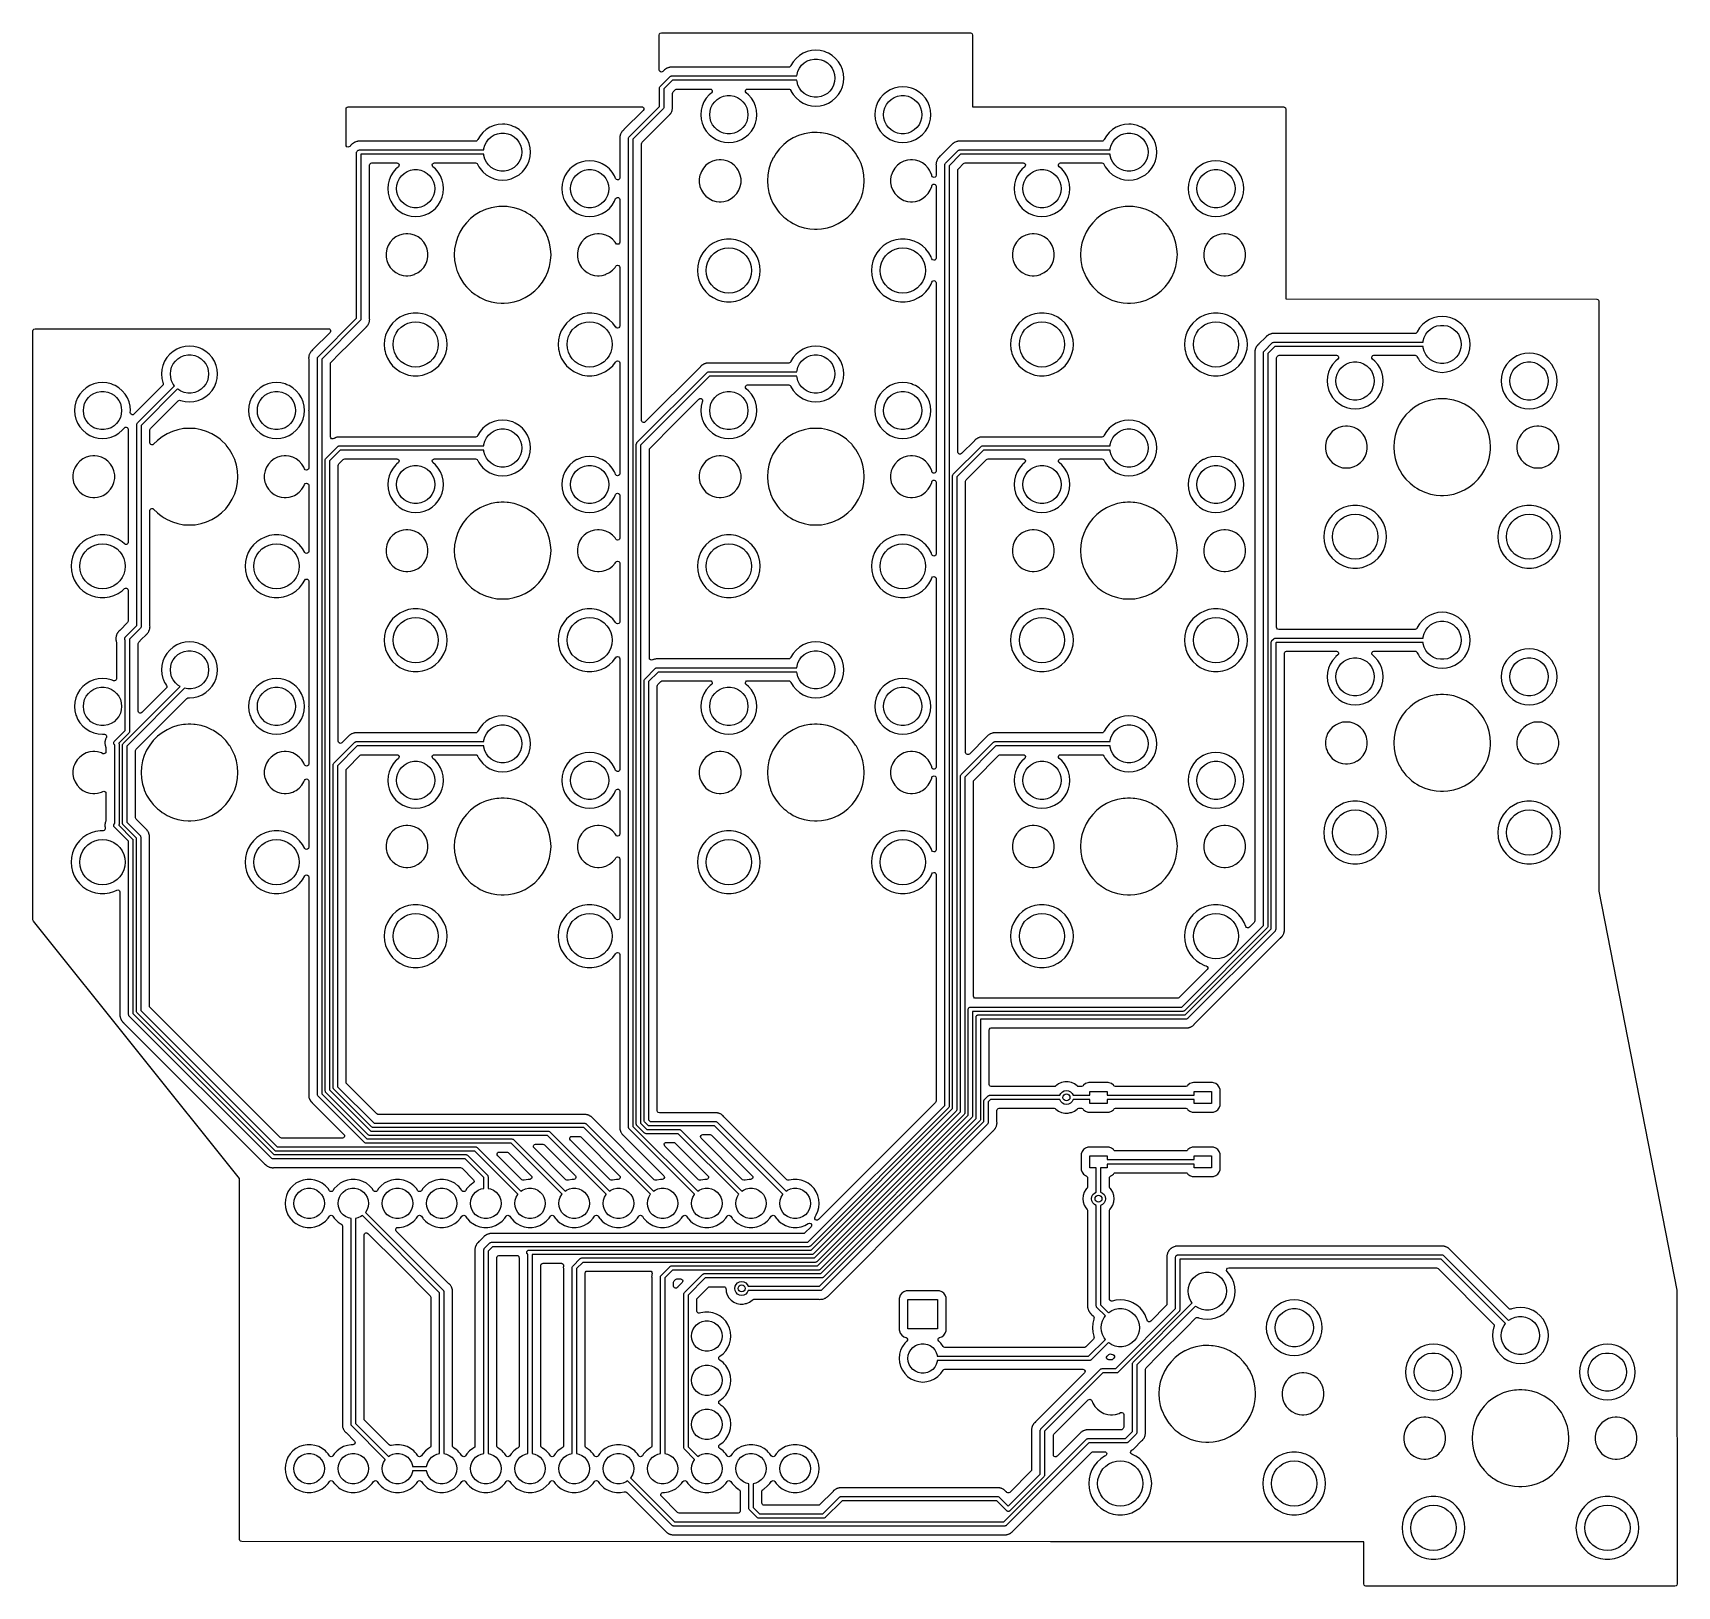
# Model space of a CAD drawing. Extents: x 79.4 to 173.9, y -124.3 to -35.
import ezdxf

# ---------------------------------------------------------------- set-up
doc = ezdxf.new("R2010")
doc.units = 0
doc.layers.add('BLACK', color=7, linetype='CONTINUOUS')

msp = doc.modelspace()

# ---------------------------------------------------------------- linework, layer by layer
at = {"layer": 'BLACK', "linetype": 'CONTINUOUS'}
for p, q in [((115.39, -35.1345), (115.407, -35.0725)), ((115.39, -37.1355), (115.39, -35.1345)), ((115.407, -35.0725), (115.453, -35.0271)), ((115.453, -35.0271), (115.514, -35.0105)), ((115.514, -35.0105), (133.275, -35.0105)), ((133.275, -35.0105), (133.338, -35.0271)), ((133.338, -35.0271), (133.383, -35.0725)), ((133.383, -35.0725), (133.399, -35.1345)), ((133.399, -35.1345), (133.399, -39.2352)), ((123.093, -36.6663), (122.962, -36.8811)), ((123.257, -36.4748), (123.093, -36.6663)), ((123.448, -36.3112), (123.257, -36.4748)), ((123.663, -36.1795), (123.448, -36.3112)), ((123.579, -36.8689), (123.729, -36.7322)), ((123.896, -36.0831), (123.663, -36.1795)), ((123.729, -36.7322), (123.902, -36.6253)), ((124.141, -36.0243), (123.896, -36.0831)), ((123.902, -36.6253), (124.091, -36.552)), ((124.091, -36.552), (124.291, -36.5147)), ((124.392, -36.0046), (124.141, -36.0243)), ((124.291, -36.5147), (124.493, -36.5147)), ((124.643, -36.0243), (124.392, -36.0046)), ((124.493, -36.5147), (124.693, -36.552)), ((124.888, -36.0831), (124.643, -36.0243)), ((124.693, -36.552), (124.882, -36.6253)), ((124.882, -36.6253), (125.055, -36.7322)), ((125.004, -36.1313), (124.888, -36.0831)), ((125.121, -36.1795), (125.004, -36.1313)), ((125.055, -36.7322), (125.205, -36.8689)), ((125.336, -36.3112), (125.121, -36.1795)), ((125.527, -36.4748), (125.336, -36.3112)), ((125.691, -36.6663), (125.527, -36.4748)), ((125.822, -36.8811), (125.691, -36.6663)), ((115.404, -37.1918), (115.39, -37.1355)), ((115.442, -37.2359), (115.404, -37.1918)), ((115.495, -37.258), (115.442, -37.2359)), ((115.442, -38.0916), (116.012, -37.5216)), ((115.553, -37.2535), (115.495, -37.258)), ((115.602, -37.2232), (115.553, -37.2535)), ((115.633, -37.1927), (115.602, -37.2232)), ((115.641, -37.1841), (115.633, -37.1927)), ((115.668, -37.1504), (115.641, -37.1841)), ((116.152, -37.735), (115.655, -38.2318)), ((115.685, -37.1386), (115.668, -37.1504)), ((115.699, -37.126), (115.685, -37.1386)), ((115.714, -37.1118), (115.699, -37.126)), ((115.751, -37.0896), (115.714, -37.1118)), ((115.761, -37.0832), (115.751, -37.0896)), ((115.796, -37.0575), (115.761, -37.0832)), ((115.815, -37.0501), (115.796, -37.0575)), ((115.832, -37.0416), (115.815, -37.0501)), ((115.85, -37.0314), (115.832, -37.0416)), ((115.892, -37.0192), (115.85, -37.0314)), ((115.85, -37.0314), (115.85, -37.0314)), ((115.903, -37.0154), (115.892, -37.0192)), ((115.943, -36.9993), (115.903, -37.0154)), ((115.963, -36.9968), (115.943, -36.9993)), ((115.982, -36.9929), (115.963, -36.9968)), ((116.001, -36.9873), (115.982, -36.9929)), ((116.045, -36.9859), (116.001, -36.9873)), ((116.012, -37.5216), (116.029, -37.5082)), ((116.029, -37.5082), (116.032, -37.5048)), ((116.032, -37.5048), (116.035, -37.5041)), ((116.035, -37.5041), (116.04, -37.5003)), ((116.04, -37.5003), (116.07, -37.4937)), ((116.057, -36.985), (116.045, -36.9859)), ((116.061, -36.9845), (116.057, -36.985)), ((116.088, -36.9845), (116.061, -36.9845)), ((116.07, -37.4937), (116.1, -37.485)), ((116.092, -36.9844), (116.088, -36.9845)), ((116.162, -36.9822), (116.092, -36.9844)), ((116.1, -37.485), (123.304, -37.485)), ((123.304, -37.735), (116.152, -37.735)), ((116.183, -36.9845), (116.162, -36.9822)), ((122.836, -36.9845), (116.183, -36.9845)), ((122.883, -36.9751), (122.836, -36.9845)), ((122.924, -36.9482), (122.883, -36.9751)), ((122.95, -36.908), (122.924, -36.9482)), ((122.962, -36.8811), (122.95, -36.908)), ((123.304, -37.485), (123.311, -37.4079)), ((123.311, -37.8121), (123.304, -37.735)), ((123.311, -37.4079), (123.366, -37.2126)), ((123.366, -37.2126), (123.457, -37.0309)), ((123.457, -37.0309), (123.579, -36.8689)), ((125.205, -36.8689), (125.327, -37.0309)), ((125.327, -37.0309), (125.418, -37.2126)), ((125.418, -37.2126), (125.473, -37.4079)), ((125.473, -37.4079), (125.492, -37.61)), ((125.492, -37.61), (125.473, -37.8121)), ((125.919, -37.1139), (125.822, -36.8811)), ((125.978, -37.3589), (125.919, -37.1139)), ((125.997, -37.61), (125.978, -37.3589)), ((125.978, -37.8611), (125.997, -37.61)), ((115.405, -38.18), (115.408, -38.1579)), ((115.405, -39.235), (115.405, -38.18)), ((115.408, -38.1534), (115.409, -38.151)), ((115.408, -38.1579), (115.408, -38.1534)), ((115.409, -38.151), (115.41, -38.1448)), ((115.41, -38.1448), (115.427, -38.1188)), ((115.427, -38.1188), (115.442, -38.0916)), ((115.655, -38.2318), (115.655, -39.2868)), ((116.155, -38.4905), (116.165, -38.443)), ((116.155, -39.2514), (116.155, -38.4905)), ((116.165, -38.443), (116.192, -38.4028)), ((116.192, -38.4028), (116.323, -38.2718)), ((116.323, -38.2718), (116.363, -38.2449)), ((116.363, -38.2449), (116.41, -38.2355)), ((116.41, -38.2355), (118.318, -38.2355)), ((118.257, -38.5748), (118.093, -38.7663)), ((118.356, -38.4905), (118.257, -38.5748)), ((118.318, -38.2355), (118.376, -38.2499)), ((118.398, -38.4538), (118.356, -38.4905)), ((118.376, -38.2499), (118.42, -38.2898)), ((118.433, -38.4051), (118.398, -38.4538)), ((118.42, -38.2898), (118.441, -38.3459)), ((118.441, -38.3459), (118.433, -38.4051)), ((118.729, -38.8322), (118.902, -38.7253)), ((118.902, -38.7253), (119.091, -38.652)), ((119.091, -38.652), (119.291, -38.6147)), ((119.291, -38.6147), (119.493, -38.6147)), ((119.493, -38.6147), (119.693, -38.652)), ((119.693, -38.652), (119.882, -38.7253)), ((119.882, -38.7253), (120.055, -38.8322)), ((120.343, -38.3459), (120.364, -38.2898)), ((120.351, -38.4051), (120.343, -38.3459)), ((120.386, -38.4538), (120.351, -38.4051)), ((120.364, -38.2898), (120.408, -38.2499)), ((120.527, -38.5748), (120.386, -38.4538)), ((120.408, -38.2499), (120.466, -38.2355)), ((120.466, -38.2355), (122.836, -38.2355)), ((120.691, -38.7663), (120.527, -38.5748)), ((122.836, -38.2355), (122.883, -38.2449)), ((122.883, -38.2449), (122.924, -38.2718)), ((122.924, -38.2718), (122.95, -38.312)), ((122.95, -38.312), (122.962, -38.3389)), ((122.962, -38.3389), (123.023, -38.4391)), ((123.023, -38.4391), (123.093, -38.5537)), ((123.093, -38.5537), (123.257, -38.7452)), ((123.257, -38.7452), (123.448, -38.9088)), ((123.366, -38.0074), (123.311, -37.8121)), ((123.457, -38.1891), (123.366, -38.0074)), ((123.579, -38.3511), (123.457, -38.1891)), ((123.729, -38.4878), (123.579, -38.3511)), ((123.902, -38.5947), (123.729, -38.4878)), ((124.091, -38.668), (123.902, -38.5947)), ((124.291, -38.7053), (124.091, -38.668)), ((124.493, -38.7053), (124.291, -38.7053)), ((124.693, -38.668), (124.493, -38.7053)), ((124.882, -38.5947), (124.693, -38.668)), ((125.055, -38.4878), (124.882, -38.5947)), ((125.205, -38.3511), (125.055, -38.4878)), ((125.327, -38.1891), (125.205, -38.3511)), ((125.418, -38.0074), (125.327, -38.1891)), ((125.336, -38.9088), (125.527, -38.7452)), ((125.473, -37.8121), (125.418, -38.0074)), ((125.527, -38.7452), (125.691, -38.5537)), ((125.691, -38.5537), (125.822, -38.3389)), ((125.822, -38.3389), (125.919, -38.1061)), ((125.919, -38.1061), (125.978, -37.8611)), ((128.257, -38.5748), (128.093, -38.7663)), ((128.448, -38.4112), (128.257, -38.5748)), ((128.663, -38.2795), (128.448, -38.4112)), ((128.896, -38.1831), (128.663, -38.2795)), ((128.729, -38.8322), (128.902, -38.7253)), ((129.141, -38.1243), (128.896, -38.1831)), ((128.902, -38.7253), (129.091, -38.652)), ((129.091, -38.652), (129.291, -38.6147)), ((129.392, -38.1046), (129.141, -38.1243)), ((129.291, -38.6147), (129.493, -38.6147)), ((129.643, -38.1243), (129.392, -38.1046)), ((129.493, -38.6147), (129.693, -38.652)), ((129.888, -38.1831), (129.643, -38.1243)), ((129.693, -38.652), (129.882, -38.7253)), ((129.882, -38.7253), (130.055, -38.8322)), ((130.004, -38.2313), (129.888, -38.1831)), ((130.121, -38.2795), (130.004, -38.2313)), ((130.336, -38.4112), (130.121, -38.2795)), ((130.527, -38.5748), (130.336, -38.4112)), ((130.691, -38.7663), (130.527, -38.5748)), ((97.3905, -39.3844), (97.4071, -39.3225)), ((97.3905, -41.4499), (97.3905, -39.3844)), ((97.4071, -39.3225), (97.4525, -39.2771)), ((97.4525, -39.2771), (97.5144, -39.2604)), ((97.5144, -39.2604), (114.382, -39.2511)), ((114.469, -39.4627), (113.366, -40.566)), ((113.662, -40.9784), (115.405, -39.235)), ((115.618, -39.3752), (113.875, -41.1186)), ((114.382, -39.2511), (114.438, -39.2645)), ((114.438, -39.2645), (114.482, -39.3021)), ((114.5, -39.4134), (114.469, -39.4627)), ((114.482, -39.3021), (114.504, -39.3556)), ((114.504, -39.3556), (114.5, -39.4134)), ((115.633, -39.348), (115.618, -39.3752)), ((115.65, -39.322), (115.633, -39.348)), ((115.651, -39.3157), (115.65, -39.322)), ((115.652, -39.3133), (115.651, -39.3157)), ((115.655, -39.2868), (115.652, -39.3089)), ((115.652, -39.3089), (115.652, -39.3133)), ((116.003, -39.6981), (116.01, -39.6892)), ((116.01, -39.6892), (116.04, -39.6574)), ((116.04, -39.6574), (116.05, -39.6398)), ((116.05, -39.6398), (116.06, -39.6235)), ((116.06, -39.6235), (116.073, -39.6077)), ((116.073, -39.6077), (116.09, -39.5676)), ((116.09, -39.5676), (116.095, -39.5571)), ((116.095, -39.5571), (116.116, -39.5189)), ((116.116, -39.5189), (116.121, -39.4995)), ((116.121, -39.4995), (116.127, -39.4811)), ((116.127, -39.4811), (116.135, -39.4627)), ((116.135, -39.4627), (116.142, -39.4195)), ((116.142, -39.4195), (116.145, -39.4081)), ((116.145, -39.4081), (116.155, -39.3658)), ((116.156, -39.2631), (116.155, -39.2514)), ((116.155, -39.3458), (116.157, -39.3264)), ((116.155, -39.3658), (116.155, -39.3458)), ((116.16, -39.3066), (116.156, -39.2631)), ((116.157, -39.3264), (116.158, -39.3225)), ((116.158, -39.3225), (116.16, -39.3066)), ((117.806, -39.4588), (117.787, -39.71)), ((117.865, -39.2139), (117.806, -39.4588)), ((117.962, -38.9811), (117.865, -39.2139)), ((118.093, -38.7663), (117.962, -38.9811)), ((118.292, -39.71), (118.311, -39.5079)), ((118.311, -39.5079), (118.366, -39.3126)), ((118.366, -39.3126), (118.457, -39.1309)), ((118.457, -39.1309), (118.579, -38.9689)), ((118.579, -38.9689), (118.729, -38.8322)), ((120.055, -38.8322), (120.205, -38.9689)), ((120.205, -38.9689), (120.327, -39.1309)), ((120.327, -39.1309), (120.418, -39.3126)), ((120.418, -39.3126), (120.473, -39.5079)), ((120.473, -39.5079), (120.492, -39.71)), ((120.822, -38.9811), (120.691, -38.7663)), ((120.919, -39.2139), (120.822, -38.9811)), ((120.978, -39.4589), (120.919, -39.2139)), ((120.997, -39.71), (120.978, -39.4589)), ((123.448, -38.9088), (123.663, -39.0405)), ((123.663, -39.0405), (123.896, -39.1369)), ((123.896, -39.1369), (124.141, -39.1957)), ((124.141, -39.1957), (124.392, -39.2154)), ((124.392, -39.2154), (124.643, -39.1957)), ((124.643, -39.1957), (124.888, -39.1369)), ((124.888, -39.1369), (125.121, -39.0405)), ((125.121, -39.0405), (125.336, -38.9088)), ((127.806, -39.4588), (127.787, -39.71)), ((127.865, -39.2139), (127.806, -39.4588)), ((127.962, -38.9811), (127.865, -39.2139)), ((128.093, -38.7663), (127.962, -38.9811)), ((128.292, -39.71), (128.311, -39.5079)), ((128.311, -39.5079), (128.366, -39.3126)), ((128.366, -39.3126), (128.457, -39.1309)), ((128.457, -39.1309), (128.579, -38.9689)), ((128.579, -38.9689), (128.729, -38.8322)), ((130.055, -38.8322), (130.205, -38.9689)), ((130.205, -38.9689), (130.327, -39.1309)), ((130.327, -39.1309), (130.418, -39.3126)), ((130.418, -39.3126), (130.473, -39.5079)), ((130.473, -39.5079), (130.492, -39.71)), ((130.822, -38.9811), (130.691, -38.7663)), ((130.919, -39.2139), (130.822, -38.9811)), ((130.978, -39.4589), (130.919, -39.2139)), ((130.997, -39.71), (130.978, -39.4589)), ((133.399, -39.2352), (133.399, -39.2354)), ((133.399, -39.2354), (133.399, -39.26)), ((133.399, -39.26), (133.399, -39.2601)), ((133.399, -39.2601), (133.4, -39.2604)), ((133.4, -39.2604), (133.4, -39.2604)), ((133.4, -39.2604), (133.4, -39.2604)), ((133.4, -39.2604), (133.4, -39.2605)), ((133.4, -39.2605), (133.4, -39.2605)), ((133.4, -39.2605), (133.425, -39.2605)), ((133.425, -39.2605), (133.425, -39.2605)), ((133.425, -39.2605), (133.425, -39.2605)), ((133.425, -39.2605), (151.275, -39.2605)), ((151.275, -39.2605), (151.338, -39.2771)), ((151.338, -39.2771), (151.383, -39.3225)), ((151.383, -39.3225), (151.399, -39.3845)), ((151.399, -39.3845), (151.399, -50.2752)), ((105.448, -40.5612), (105.257, -40.7248)), ((105.663, -40.4295), (105.448, -40.5612)), ((105.896, -40.3331), (105.663, -40.4295)), ((106.141, -40.2743), (105.896, -40.3331)), ((106.392, -40.2546), (106.141, -40.2743)), ((106.518, -40.2644), (106.392, -40.2546)), ((106.392, -40.2546), (106.392, -40.2546)), ((106.643, -40.2743), (106.518, -40.2644)), ((106.888, -40.3331), (106.643, -40.2743)), ((107.004, -40.3813), (106.888, -40.3331)), ((107.121, -40.4295), (107.004, -40.3813)), ((107.336, -40.5612), (107.121, -40.4295)), ((107.527, -40.7248), (107.336, -40.5612)), ((113.299, -40.6328), (113.28, -40.6523)), ((113.302, -40.63), (113.299, -40.6328)), ((113.35, -40.5789), (113.302, -40.63)), ((113.366, -40.566), (113.35, -40.5789)), ((114.412, -41.2895), (115.14, -40.5612)), ((115.14, -40.5612), (115.914, -39.7876)), ((115.914, -39.7876), (115.93, -39.7747)), ((115.93, -39.7747), (115.932, -39.7726)), ((115.932, -39.7726), (115.978, -39.7235)), ((115.932, -39.7726), (115.932, -39.7726)), ((115.978, -39.7235), (115.981, -39.7208)), ((115.981, -39.7208), (116, -39.7012)), ((116, -39.7012), (116.003, -39.6981)), ((117.787, -39.71), (117.806, -39.9611)), ((117.806, -39.9611), (117.865, -40.2061)), ((117.865, -40.2061), (117.913, -40.3225)), ((117.913, -40.3225), (117.962, -40.4389)), ((117.962, -40.4389), (118.093, -40.6537)), ((118.311, -39.9121), (118.292, -39.71)), ((118.366, -40.1074), (118.311, -39.9121)), ((118.457, -40.2891), (118.366, -40.1074)), ((118.579, -40.4511), (118.457, -40.2891)), ((118.729, -40.5878), (118.579, -40.4511)), ((118.902, -40.6947), (118.729, -40.5878)), ((120.055, -40.5878), (119.882, -40.6947)), ((120.205, -40.4511), (120.055, -40.5878)), ((120.327, -40.2891), (120.205, -40.4511)), ((120.418, -40.1074), (120.327, -40.2891)), ((120.473, -39.9121), (120.418, -40.1074)), ((120.492, -39.71), (120.473, -39.9121)), ((120.691, -40.6537), (120.822, -40.4389)), ((120.822, -40.4389), (120.919, -40.2061)), ((120.919, -40.2061), (120.978, -39.9611)), ((120.978, -39.9611), (120.997, -39.71)), ((127.787, -39.71), (127.806, -39.9611)), ((127.806, -39.9611), (127.865, -40.2061)), ((127.865, -40.2061), (127.913, -40.3225)), ((127.913, -40.3225), (127.962, -40.4389)), ((127.962, -40.4389), (128.093, -40.6537)), ((128.311, -39.9121), (128.292, -39.71)), ((128.366, -40.1074), (128.311, -39.9121)), ((128.457, -40.2891), (128.366, -40.1074)), ((128.579, -40.4511), (128.457, -40.2891)), ((128.729, -40.5878), (128.579, -40.4511)), ((128.902, -40.6947), (128.729, -40.5878)), ((130.055, -40.5878), (129.882, -40.6947)), ((130.205, -40.4511), (130.055, -40.5878)), ((130.327, -40.2891), (130.205, -40.4511)), ((130.418, -40.1074), (130.327, -40.2891)), ((130.473, -39.9121), (130.418, -40.1074)), ((130.492, -39.71), (130.473, -39.9121)), ((130.691, -40.6537), (130.822, -40.4389)), ((130.822, -40.4389), (130.919, -40.2061)), ((130.919, -40.2061), (130.978, -39.9611)), ((130.978, -39.9611), (130.997, -39.71)), ((141.448, -40.5612), (141.257, -40.7248)), ((141.663, -40.4295), (141.448, -40.5612)), ((141.896, -40.3331), (141.663, -40.4295)), ((142.141, -40.2743), (141.896, -40.3331)), ((142.392, -40.2546), (142.141, -40.2743)), ((142.518, -40.2644), (142.392, -40.2546)), ((142.392, -40.2546), (142.392, -40.2546)), ((142.643, -40.2743), (142.518, -40.2644)), ((142.888, -40.3331), (142.643, -40.2743)), ((143.004, -40.3813), (142.888, -40.3331)), ((143.121, -40.4295), (143.004, -40.3813)), ((143.336, -40.5612), (143.121, -40.4295)), ((143.527, -40.7248), (143.336, -40.5612)), ((97.4044, -41.5069), (97.3905, -41.4499)), ((97.4429, -41.5511), (97.4044, -41.5069)), ((97.4974, -41.5727), (97.4429, -41.5511)), ((97.5558, -41.5668), (97.4974, -41.5727)), ((97.6049, -41.5348), (97.5558, -41.5668)), ((97.6398, -41.4976), (97.6049, -41.5348)), ((97.6474, -41.4887), (97.6398, -41.4976)), ((97.6499, -41.4855), (97.6474, -41.4887)), ((97.6694, -41.466), (97.6499, -41.4855)), ((97.6721, -41.4632), (97.6694, -41.466)), ((97.7059, -41.4272), (97.6721, -41.4632)), ((97.7111, -41.4213), (97.7059, -41.4272)), ((97.7284, -41.4004), (97.7111, -41.4213)), ((97.7446, -41.3886), (97.7284, -41.4004)), ((97.7594, -41.376), (97.7446, -41.3886)), ((97.7736, -41.3618), (97.7594, -41.376)), ((97.8112, -41.3396), (97.7736, -41.3618)), ((97.8209, -41.3332), (97.8112, -41.3396)), ((97.8563, -41.3075), (97.8209, -41.3332)), ((97.8749, -41.3001), (97.8563, -41.3075)), ((97.8924, -41.2916), (97.8749, -41.3001)), ((97.9096, -41.2814), (97.8924, -41.2916)), ((97.9516, -41.2692), (97.9096, -41.2814)), ((97.9096, -41.2814), (97.9096, -41.2814)), ((97.9626, -41.2654), (97.9516, -41.2692)), ((98.0032, -41.2493), (97.9626, -41.2654)), ((98.0231, -41.2468), (98.0032, -41.2493)), ((98.0421, -41.2429), (98.0231, -41.2468)), ((98.0614, -41.2373), (98.0421, -41.2429)), ((98.105, -41.2359), (98.0614, -41.2373)), ((98.1167, -41.235), (98.105, -41.2359)), ((98.1206, -41.2345), (98.1167, -41.235)), ((98.1482, -41.2345), (98.1206, -41.2345)), ((98.1521, -41.2344), (98.1482, -41.2345)), ((98.2222, -41.2322), (98.1521, -41.2344)), ((98.2427, -41.2345), (98.2222, -41.2322)), ((104.836, -41.2345), (98.2427, -41.2345)), ((104.883, -41.2251), (104.836, -41.2345)), ((104.924, -41.1982), (104.883, -41.2251)), ((104.95, -41.158), (104.924, -41.1982)), ((104.962, -41.1311), (104.95, -41.158)), ((105.093, -40.9163), (104.962, -41.1311)), ((105.257, -40.7248), (105.093, -40.9163)), ((105.311, -41.6579), (105.366, -41.4626)), ((105.366, -41.4626), (105.457, -41.2809)), ((105.457, -41.2809), (105.579, -41.1189)), ((105.579, -41.1189), (105.729, -40.9822)), ((105.729, -40.9822), (105.902, -40.8753)), ((105.902, -40.8753), (106.091, -40.802)), ((106.091, -40.802), (106.291, -40.7647)), ((106.291, -40.7647), (106.493, -40.7647)), ((106.493, -40.7647), (106.693, -40.802)), ((106.693, -40.802), (106.882, -40.8753)), ((106.882, -40.8753), (107.055, -40.9822)), ((107.055, -40.9822), (107.205, -41.1189)), ((107.205, -41.1189), (107.327, -41.2809)), ((107.327, -41.2809), (107.418, -41.4626)), ((107.418, -41.4626), (107.473, -41.6579)), ((107.691, -40.9163), (107.527, -40.7248)), ((107.822, -41.1311), (107.691, -40.9163)), ((107.919, -41.3639), (107.822, -41.1311)), ((107.978, -41.6089), (107.919, -41.3639)), ((113.123, -41.0272), (113.12, -41.047)), ((113.12, -41.047), (113.124, -41.0905)), ((113.124, -41.0078), (113.123, -41.0272)), ((113.135, -40.9455), (113.124, -40.9878)), ((113.124, -40.9878), (113.124, -41.0078)), ((113.124, -41.0905), (113.124, -41.1021)), ((113.124, -41.1021), (113.124, -43.3369)), ((113.138, -40.934), (113.135, -40.9455)), ((113.145, -40.8909), (113.138, -40.934)), ((113.153, -40.8725), (113.145, -40.8909)), ((113.159, -40.8541), (113.153, -40.8725)), ((113.164, -40.8347), (113.159, -40.8541)), ((113.185, -40.7964), (113.164, -40.8347)), ((113.19, -40.7859), (113.185, -40.7964)), ((113.207, -40.7458), (113.19, -40.7859)), ((113.22, -40.73), (113.207, -40.7458)), ((113.23, -40.7138), (113.22, -40.73)), ((113.24, -40.6962), (113.23, -40.7138)), ((113.27, -40.6643), (113.24, -40.6962)), ((113.277, -40.6555), (113.27, -40.6643)), ((113.28, -40.6523), (113.277, -40.6555)), ((113.625, -41.0668), (113.628, -41.0447)), ((113.625, -97.8932), (113.625, -41.0668)), ((113.628, -41.0402), (113.629, -41.0378)), ((113.628, -41.0447), (113.628, -41.0402)), ((113.629, -41.0378), (113.63, -41.0316)), ((113.63, -41.0316), (113.647, -41.0055)), ((113.647, -41.0055), (113.662, -40.9784)), ((113.875, -41.1186), (113.875, -97.8415)), ((114.375, -41.3772), (114.385, -41.3298)), ((114.375, -43.6212), (114.375, -41.3772)), ((114.385, -41.3298), (114.412, -41.2895)), ((118.093, -40.6537), (118.257, -40.8452)), ((118.257, -40.8452), (118.448, -41.0088)), ((118.448, -41.0088), (118.663, -41.1405)), ((118.663, -41.1405), (118.896, -41.2369)), ((118.896, -41.2369), (119.141, -41.2957)), ((119.091, -40.768), (118.902, -40.6947)), ((119.291, -40.8053), (119.091, -40.768)), ((119.141, -41.2957), (119.392, -41.3154)), ((119.493, -40.8053), (119.291, -40.8053)), ((119.392, -41.3154), (119.643, -41.2957)), ((119.693, -40.768), (119.493, -40.8053)), ((119.643, -41.2957), (119.888, -41.2369)), ((119.882, -40.6947), (119.693, -40.768)), ((119.888, -41.2369), (120.121, -41.1405)), ((120.121, -41.1405), (120.336, -41.0088)), ((120.336, -41.0088), (120.527, -40.8452)), ((120.527, -40.8452), (120.691, -40.6537)), ((122.548, -41.4287), (122.311, -41.6661)), ((122.812, -41.2216), (122.548, -41.4287)), ((123.1, -41.0479), (122.812, -41.2216)), ((123.406, -40.9101), (123.1, -41.0479)), ((123.727, -40.8102), (123.406, -40.9101)), ((124.057, -40.7497), (123.727, -40.8102)), ((124.165, -40.7432), (124.057, -40.7497)), ((124.308, -40.7345), (124.165, -40.7432)), ((124.476, -40.7345), (124.308, -40.7345)), ((124.643, -40.7446), (124.476, -40.7345)), ((124.727, -40.7497), (124.643, -40.7446)), ((125.057, -40.8102), (124.727, -40.7497)), ((125.378, -40.9101), (125.057, -40.8102)), ((125.684, -41.0479), (125.378, -40.9101)), ((125.378, -40.9101), (125.378, -40.9101)), ((125.378, -40.9101), (125.378, -40.9101)), ((125.755, -41.0905), (125.684, -41.0479)), ((125.972, -41.2216), (125.755, -41.0905)), ((126.105, -41.3259), (125.972, -41.2216)), ((126.236, -41.4287), (126.105, -41.3259)), ((126.473, -41.6661), (126.236, -41.4287)), ((128.093, -40.6537), (128.257, -40.8452)), ((128.257, -40.8452), (128.448, -41.0088)), ((128.448, -41.0088), (128.663, -41.1405)), ((128.663, -41.1405), (128.896, -41.2369)), ((128.896, -41.2369), (129.141, -41.2957)), ((129.091, -40.768), (128.902, -40.6947)), ((129.291, -40.8053), (129.091, -40.768)), ((129.141, -41.2957), (129.392, -41.3154)), ((129.493, -40.8053), (129.291, -40.8053)), ((129.392, -41.3154), (129.643, -41.2957)), ((129.693, -40.768), (129.493, -40.8053)), ((129.643, -41.2957), (129.888, -41.2369)), ((129.882, -40.6947), (129.693, -40.768)), ((129.888, -41.2369), (130.121, -41.1405)), ((130.121, -41.1405), (130.336, -41.0088)), ((130.336, -41.0088), (130.527, -40.8452)), ((130.527, -40.8452), (130.691, -40.6537)), ((132.193, -41.4427), (131.546, -42.0892)), ((132.201, -41.4341), (132.193, -41.4427)), ((132.228, -41.4004), (132.201, -41.4341)), ((132.245, -41.3886), (132.228, -41.4004)), ((132.259, -41.376), (132.245, -41.3886)), ((132.274, -41.3618), (132.259, -41.376)), ((132.311, -41.3396), (132.274, -41.3618)), ((132.321, -41.3332), (132.311, -41.3396)), ((132.356, -41.3075), (132.321, -41.3332)), ((132.375, -41.3001), (132.356, -41.3075)), ((132.392, -41.2916), (132.375, -41.3001)), ((132.41, -41.2814), (132.392, -41.2916)), ((132.452, -41.2692), (132.41, -41.2814)), ((132.463, -41.2654), (132.452, -41.2692)), ((132.503, -41.2493), (132.463, -41.2654)), ((132.523, -41.2468), (132.503, -41.2493)), ((132.542, -41.2429), (132.523, -41.2468)), ((132.561, -41.2373), (132.542, -41.2429)), ((132.605, -41.2359), (132.561, -41.2373)), ((132.617, -41.235), (132.605, -41.2359)), ((132.621, -41.2345), (132.617, -41.235)), ((132.648, -41.2345), (132.621, -41.2345)), ((132.652, -41.2344), (132.648, -41.2345)), ((132.722, -41.2322), (132.652, -41.2344)), ((132.743, -41.2345), (132.722, -41.2322)), ((140.836, -41.2345), (132.743, -41.2345)), ((140.883, -41.2251), (140.836, -41.2345)), ((140.924, -41.1982), (140.883, -41.2251)), ((140.95, -41.158), (140.924, -41.1982)), ((140.962, -41.1311), (140.95, -41.158)), ((141.093, -40.9163), (140.962, -41.1311)), ((141.257, -40.7248), (141.093, -40.9163)), ((141.311, -41.6579), (141.366, -41.4626)), ((141.366, -41.4626), (141.457, -41.2809)), ((141.457, -41.2809), (141.579, -41.1189)), ((141.579, -41.1189), (141.729, -40.9822)), ((141.729, -40.9822), (141.902, -40.8753)), ((141.902, -40.8753), (142.091, -40.802)), ((142.091, -40.802), (142.291, -40.7647)), ((142.291, -40.7647), (142.493, -40.7647)), ((142.493, -40.7647), (142.693, -40.802)), ((142.693, -40.802), (142.882, -40.8753)), ((142.882, -40.8753), (143.055, -40.9822)), ((143.055, -40.9822), (143.205, -41.1189)), ((143.205, -41.1189), (143.327, -41.2809)), ((143.327, -41.2809), (143.418, -41.4626)), ((143.418, -41.4626), (143.473, -41.6579)), ((143.691, -40.9163), (143.527, -40.7248)), ((143.822, -41.1311), (143.691, -40.9163)), ((143.919, -41.3639), (143.822, -41.1311)), ((143.978, -41.6089), (143.919, -41.3639)), ((97.995, -41.9), (97.9982, -41.8779)), ((97.995, -51.405), (97.995, -41.9)), ((97.9979, -41.8734), (97.9992, -41.871)), ((97.9982, -41.8779), (97.9979, -41.8734)), ((97.9992, -41.871), (98.0001, -41.8648)), ((98.0001, -41.8648), (98.0168, -41.8388)), ((98.0168, -41.8388), (98.0316, -41.8116)), ((98.0316, -41.8116), (98.0716, -41.7716)), ((98.0716, -41.7716), (98.0895, -41.7582)), ((98.0895, -41.7582), (98.0924, -41.7548)), ((98.0924, -41.7548), (98.095, -41.7541)), ((98.095, -41.7541), (98.1001, -41.7503)), ((98.1001, -41.7503), (98.1303, -41.7437)), ((98.1303, -41.7437), (98.16, -41.735)), ((98.16, -41.735), (105.304, -41.735)), ((105.304, -41.985), (98.245, -41.985)), ((98.245, -41.985), (98.245, -51.4568)), ((98.7621, -42.5475), (98.8075, -42.5021)), ((98.8075, -42.5021), (98.8695, -42.4855)), ((98.8695, -42.4855), (100.318, -42.4855)), ((100.318, -42.4855), (100.376, -42.4999)), ((100.376, -42.4999), (100.42, -42.5398)), ((102.364, -42.5398), (102.408, -42.4999)), ((102.408, -42.4999), (102.466, -42.4855)), ((102.466, -42.4855), (104.836, -42.4855)), ((104.836, -42.4855), (104.883, -42.4949)), ((104.883, -42.4949), (104.924, -42.5218)), ((104.924, -42.5218), (104.95, -42.562)), ((105.304, -41.735), (105.311, -41.6579)), ((105.311, -42.0621), (105.304, -41.985)), ((105.366, -42.2574), (105.311, -42.0621)), ((105.457, -42.4391), (105.366, -42.2574)), ((105.579, -42.6011), (105.457, -42.4391)), ((107.327, -42.4391), (107.205, -42.6011)), ((107.418, -42.2574), (107.327, -42.4391)), ((107.473, -42.0621), (107.418, -42.2574)), ((107.473, -41.6579), (107.492, -41.86)), ((107.492, -41.86), (107.473, -42.0621)), ((107.822, -42.5889), (107.919, -42.3561)), ((107.919, -42.3561), (107.978, -42.1111)), ((107.997, -41.86), (107.978, -41.6089)), ((107.978, -42.1111), (107.997, -41.86)), ((110.677, -42.524), (110.663, -42.5295)), ((110.729, -42.5021), (110.677, -42.524)), ((110.896, -42.4331), (110.729, -42.5021)), ((111.141, -42.3743), (110.896, -42.4331)), ((111.392, -42.3546), (111.141, -42.3743)), ((111.643, -42.3743), (111.392, -42.3546)), ((111.888, -42.4331), (111.643, -42.3743)), ((112.004, -42.4813), (111.888, -42.4331)), ((112.121, -42.5295), (112.004, -42.4813)), ((118.257, -42.4849), (118.08, -42.619)), ((118.456, -42.3858), (118.257, -42.4849)), ((118.67, -42.3249), (118.456, -42.3858)), ((118.836, -42.3095), (118.67, -42.3249)), ((118.948, -42.3095), (118.836, -42.3095)), ((118.836, -42.3095), (118.836, -42.3095)), ((119.114, -42.3249), (118.948, -42.3095)), ((118.948, -42.3095), (118.948, -42.3095)), ((119.328, -42.3858), (119.114, -42.3249)), ((119.527, -42.4849), (119.328, -42.3858)), ((119.704, -42.619), (119.527, -42.4849)), ((121.792, -42.524), (121.692, -42.8446)), ((121.907, -42.2691), (121.792, -42.524)), ((121.93, -42.2178), (121.907, -42.2691)), ((121.951, -42.1833), (121.93, -42.2178)), ((122.104, -41.9305), (121.951, -42.1833)), ((122.311, -41.6661), (122.104, -41.9305)), ((126.557, -41.773), (126.473, -41.6661)), ((126.68, -41.9305), (126.557, -41.773)), ((126.756, -42.0549), (126.68, -41.9305)), ((126.854, -42.2178), (126.756, -42.0549)), ((126.992, -42.524), (126.854, -42.2178)), ((127.092, -42.8446), (126.992, -42.524)), ((129.257, -42.4849), (129.08, -42.619)), ((129.456, -42.3858), (129.257, -42.4849)), ((129.67, -42.3249), (129.456, -42.3858)), ((129.836, -42.3095), (129.67, -42.3249)), ((129.948, -42.3095), (129.836, -42.3095)), ((129.836, -42.3095), (129.836, -42.3095)), ((130.114, -42.3249), (129.948, -42.3095)), ((129.948, -42.3095), (129.948, -42.3095)), ((130.328, -42.3858), (130.114, -42.3249)), ((130.527, -42.4849), (130.328, -42.3858)), ((130.704, -42.619), (130.527, -42.4849)), ((131.315, -42.4687), (131.304, -42.511)), ((131.304, -42.511), (131.304, -42.531)), ((131.318, -42.4572), (131.315, -42.4687)), ((131.325, -42.4141), (131.318, -42.4572)), ((131.333, -42.3957), (131.325, -42.4141)), ((131.339, -42.3773), (131.333, -42.3957)), ((131.344, -42.3579), (131.339, -42.3773)), ((131.365, -42.3196), (131.344, -42.3579)), ((131.37, -42.3092), (131.365, -42.3196)), ((131.387, -42.2691), (131.37, -42.3092)), ((131.4, -42.2532), (131.387, -42.2691)), ((131.41, -42.237), (131.4, -42.2532)), ((131.42, -42.2194), (131.41, -42.237)), ((131.45, -42.1876), (131.42, -42.2194)), ((131.457, -42.1787), (131.45, -42.1876)), ((131.46, -42.1755), (131.457, -42.1787)), ((131.479, -42.156), (131.46, -42.1755)), ((131.482, -42.1532), (131.479, -42.156)), ((131.53, -42.1021), (131.482, -42.1532)), ((131.546, -42.0892), (131.53, -42.1021)), ((131.81, -42.5548), (131.827, -42.5288)), ((131.827, -42.5288), (131.842, -42.5016)), ((131.842, -42.5016), (132.572, -41.7716)), ((132.712, -41.985), (132.055, -42.6418)), ((132.572, -41.7716), (132.589, -41.7582)), ((132.589, -41.7582), (132.592, -41.7548)), ((132.592, -41.7548), (132.595, -41.7541)), ((132.592, -42.8128), (132.883, -42.5218)), ((132.595, -41.7541), (132.6, -41.7503)), ((132.6, -41.7503), (132.63, -41.7437)), ((132.63, -41.7437), (132.66, -41.735)), ((132.66, -41.735), (141.304, -41.735)), ((141.304, -41.985), (132.712, -41.985)), ((132.883, -42.5218), (132.923, -42.4949)), ((132.923, -42.4949), (132.97, -42.4855)), ((132.97, -42.4855), (136.318, -42.4855)), ((136.318, -42.4855), (136.376, -42.4999)), ((136.376, -42.4999), (136.42, -42.5398)), ((138.364, -42.5398), (138.408, -42.4999)), ((138.408, -42.4999), (138.466, -42.4855)), ((138.466, -42.4855), (140.836, -42.4855)), ((140.836, -42.4855), (140.883, -42.4949)), ((140.883, -42.4949), (140.924, -42.5218)), ((140.924, -42.5218), (140.95, -42.562)), ((141.304, -41.735), (141.311, -41.6579)), ((141.311, -42.0621), (141.304, -41.985)), ((141.366, -42.2574), (141.311, -42.0621)), ((141.457, -42.4391), (141.366, -42.2574)), ((141.579, -42.6011), (141.457, -42.4391)), ((143.327, -42.4391), (143.205, -42.6011)), ((143.418, -42.2574), (143.327, -42.4391)), ((143.473, -42.0621), (143.418, -42.2574)), ((143.473, -41.6579), (143.492, -41.86)), ((143.492, -41.86), (143.473, -42.0621)), ((143.822, -42.5889), (143.919, -42.3561)), ((143.919, -42.3561), (143.978, -42.1111)), ((143.997, -41.86), (143.978, -41.6089)), ((143.978, -42.1111), (143.997, -41.86)), ((146.677, -42.524), (146.663, -42.5295)), ((146.729, -42.5021), (146.677, -42.524)), ((146.896, -42.4331), (146.729, -42.5021)), ((147.141, -42.3743), (146.896, -42.4331)), ((147.392, -42.3546), (147.141, -42.3743)), ((147.643, -42.3743), (147.392, -42.3546)), ((147.888, -42.4331), (147.643, -42.3743)), ((148.004, -42.4813), (147.888, -42.4331)), ((148.121, -42.5295), (148.004, -42.4813)), ((98.7455, -42.6095), (98.7621, -42.5475)), ((98.7455, -47.8712), (98.7455, -42.6095)), ((99.8651, -43.4639), (99.8063, -43.7088)), ((99.9615, -43.2311), (99.8651, -43.4639)), ((100.093, -43.0163), (99.9615, -43.2311)), ((100.257, -42.8248), (100.093, -43.0163)), ((100.305, -42.7834), (100.257, -42.8248)), ((100.398, -42.7038), (100.305, -42.7834)), ((100.366, -43.5626), (100.457, -43.3809)), ((100.433, -42.6551), (100.398, -42.7038)), ((100.42, -42.5398), (100.441, -42.5959)), ((100.441, -42.5959), (100.433, -42.6551)), ((100.457, -43.3809), (100.579, -43.2189)), ((100.579, -43.2189), (100.729, -43.0822)), ((100.729, -43.0822), (100.902, -42.9753)), ((100.902, -42.9753), (101.091, -42.902)), ((101.091, -42.902), (101.291, -42.8647)), ((101.291, -42.8647), (101.493, -42.8647)), ((101.493, -42.8647), (101.693, -42.902)), ((101.693, -42.902), (101.882, -42.9753)), ((101.882, -42.9753), (102.055, -43.0822)), ((102.055, -43.0822), (102.205, -43.2189)), ((102.205, -43.2189), (102.327, -43.3809)), ((102.327, -43.3809), (102.418, -43.5626)), ((102.343, -42.5959), (102.364, -42.5398)), ((102.351, -42.6551), (102.343, -42.5959)), ((102.386, -42.7038), (102.351, -42.6551)), ((102.527, -42.8248), (102.386, -42.7038)), ((102.691, -43.0163), (102.527, -42.8248)), ((102.822, -43.2311), (102.691, -43.0163)), ((102.919, -43.4639), (102.822, -43.2311)), ((102.978, -43.7089), (102.919, -43.4639)), ((104.95, -42.562), (104.962, -42.5889)), ((104.962, -42.5889), (105.032, -42.7038)), ((105.032, -42.7038), (105.093, -42.8037)), ((105.093, -42.8037), (105.257, -42.9952)), ((105.257, -42.9952), (105.448, -43.1588)), ((105.448, -43.1588), (105.663, -43.2905)), ((105.729, -42.7378), (105.579, -42.6011)), ((105.663, -43.2905), (105.896, -43.3869)), ((105.902, -42.8447), (105.729, -42.7378)), ((105.896, -43.3869), (106.141, -43.4457)), ((106.091, -42.918), (105.902, -42.8447)), ((106.291, -42.9553), (106.091, -42.918)), ((106.141, -43.4457), (106.392, -43.4654)), ((106.493, -42.9553), (106.291, -42.9553)), ((106.392, -43.4654), (106.643, -43.4457)), ((106.693, -42.918), (106.493, -42.9553)), ((106.643, -43.4457), (106.888, -43.3869)), ((106.882, -42.8447), (106.693, -42.918)), ((107.055, -42.7378), (106.882, -42.8447)), ((106.888, -43.3869), (107.121, -43.2905)), ((107.205, -42.6011), (107.055, -42.7378)), ((107.121, -43.2905), (107.336, -43.1588)), ((107.336, -43.1588), (107.527, -42.9952)), ((107.527, -42.9952), (107.691, -42.8037)), ((107.691, -42.8037), (107.822, -42.5889)), ((109.865, -43.4639), (109.806, -43.7088)), ((109.962, -43.2311), (109.865, -43.4639)), ((110.093, -43.0163), (109.962, -43.2311)), ((110.257, -42.8248), (110.093, -43.0163)), ((110.448, -42.6612), (110.257, -42.8248)), ((110.366, -43.5626), (110.457, -43.3809)), ((110.663, -42.5295), (110.448, -42.6612)), ((110.457, -43.3809), (110.579, -43.2189)), ((110.579, -43.2189), (110.729, -43.0822)), ((110.729, -43.0822), (110.902, -42.9753)), ((110.902, -42.9753), (111.091, -42.902)), ((111.091, -42.902), (111.291, -42.8647)), ((111.291, -42.8647), (111.493, -42.8647)), ((111.493, -42.8647), (111.693, -42.902)), ((111.693, -42.902), (111.882, -42.9753)), ((111.882, -42.9753), (112.055, -43.0822)), ((112.055, -43.0822), (112.205, -43.2189)), ((112.336, -42.6612), (112.121, -42.5295)), ((112.205, -43.2189), (112.327, -43.3809)), ((112.327, -43.3809), (112.418, -43.5626)), ((112.527, -42.8248), (112.336, -42.6612)), ((112.691, -43.0163), (112.527, -42.8248)), ((112.822, -43.2311), (112.691, -43.0163)), ((112.859, -43.3182), (112.822, -43.2311)), ((112.886, -43.3844), (112.859, -43.3182)), ((112.928, -43.4372), (112.886, -43.3844)), ((112.991, -43.4605), (112.928, -43.4372)), ((113.057, -43.4474), (112.991, -43.4605)), ((113.106, -43.4017), (113.057, -43.4474)), ((113.124, -43.3369), (113.106, -43.4017)), ((117.732, -43.1801), (117.691, -43.3988)), ((117.691, -43.3988), (117.691, -43.6212)), ((117.741, -43.1588), (117.732, -43.1801)), ((117.813, -42.9726), (117.741, -43.1588)), ((117.93, -42.7834), (117.813, -42.9726)), ((118.08, -42.619), (117.93, -42.7834)), ((119.854, -42.7834), (119.704, -42.619)), ((119.927, -42.9005), (119.854, -42.7834)), ((119.971, -42.9726), (119.927, -42.9005)), ((120.052, -43.1801), (119.971, -42.9726)), ((120.093, -43.3988), (120.052, -43.1801)), ((120.093, -43.51), (120.093, -43.3988)), ((121.632, -43.1748), (121.611, -43.51)), ((121.692, -42.8446), (121.632, -43.1748)), ((127.152, -43.1748), (127.092, -42.8446)), ((127.173, -43.51), (127.152, -43.1748)), ((128.732, -43.1801), (128.691, -43.3988)), ((128.691, -43.3988), (128.691, -43.6212)), ((128.741, -43.1588), (128.732, -43.1801)), ((128.813, -42.9726), (128.741, -43.1588)), ((128.93, -42.7834), (128.813, -42.9726)), ((129.08, -42.619), (128.93, -42.7834)), ((130.854, -42.7834), (130.704, -42.619)), ((130.927, -42.9005), (130.854, -42.7834)), ((130.971, -42.9726), (130.927, -42.9005)), ((131.052, -43.1801), (130.971, -42.9726)), ((131.059, -43.2175), (131.052, -43.1801)), ((131.084, -43.2724), (131.059, -43.2175)), ((131.132, -43.3089), (131.084, -43.2724)), ((131.192, -43.3182), (131.132, -43.3089)), ((131.249, -43.2981), (131.192, -43.3182)), ((131.29, -43.2534), (131.249, -43.2981)), ((131.304, -43.1947), (131.29, -43.2534)), ((131.303, -42.5504), (131.3, -42.5702)), ((131.3, -42.5702), (131.304, -42.6137)), ((131.304, -42.531), (131.303, -42.5504)), ((131.304, -42.6137), (131.304, -42.6253)), ((131.304, -42.6253), (131.304, -43.1947)), ((131.805, -42.59), (131.808, -42.5679)), ((131.805, -96.6382), (131.805, -42.59)), ((131.808, -42.5634), (131.809, -42.561)), ((131.808, -42.5679), (131.808, -42.5634)), ((131.809, -42.561), (131.81, -42.5548)), ((132.055, -42.6418), (132.055, -96.69)), ((132.555, -42.9005), (132.565, -42.853)), ((132.555, -47.8712), (132.555, -42.9005)), ((132.565, -42.853), (132.592, -42.8128)), ((135.865, -43.4639), (135.806, -43.7088)), ((135.962, -43.2311), (135.865, -43.4639)), ((136.093, -43.0163), (135.962, -43.2311)), ((136.257, -42.8248), (136.093, -43.0163)), ((136.305, -42.7834), (136.257, -42.8248)), ((136.398, -42.7038), (136.305, -42.7834)), ((136.366, -43.5626), (136.457, -43.3809)), ((136.433, -42.6551), (136.398, -42.7038)), ((136.42, -42.5398), (136.441, -42.5959)), ((136.441, -42.5959), (136.433, -42.6551)), ((136.457, -43.3809), (136.579, -43.2189)), ((136.579, -43.2189), (136.729, -43.0822)), ((136.729, -43.0822), (136.902, -42.9753)), ((136.902, -42.9753), (137.091, -42.902)), ((137.091, -42.902), (137.291, -42.8647)), ((137.291, -42.8647), (137.493, -42.8647)), ((137.493, -42.8647), (137.693, -42.902)), ((137.693, -42.902), (137.882, -42.9753)), ((137.882, -42.9753), (138.055, -43.0822)), ((138.055, -43.0822), (138.205, -43.2189)), ((138.205, -43.2189), (138.327, -43.3809)), ((138.327, -43.3809), (138.418, -43.5626)), ((138.343, -42.5959), (138.364, -42.5398)), ((138.351, -42.6551), (138.343, -42.5959)), ((138.386, -42.7038), (138.351, -42.6551)), ((138.527, -42.8248), (138.386, -42.7038)), ((138.691, -43.0163), (138.527, -42.8248)), ((138.822, -43.2311), (138.691, -43.0163)), ((138.919, -43.4639), (138.822, -43.2311)), ((138.978, -43.7089), (138.919, -43.4639)), ((140.95, -42.562), (140.962, -42.5889)), ((140.962, -42.5889), (141.032, -42.7038)), ((141.032, -42.7038), (141.093, -42.8037)), ((141.093, -42.8037), (141.257, -42.9952)), ((141.257, -42.9952), (141.448, -43.1588)), ((141.448, -43.1588), (141.663, -43.2905)), ((141.729, -42.7378), (141.579, -42.6011)), ((141.663, -43.2905), (141.896, -43.3869)), ((141.902, -42.8447), (141.729, -42.7378)), ((141.896, -43.3869), (142.141, -43.4457)), ((142.091, -42.918), (141.902, -42.8447)), ((142.291, -42.9553), (142.091, -42.918)), ((142.141, -43.4457), (142.392, -43.4654)), ((142.493, -42.9553), (142.291, -42.9553)), ((142.392, -43.4654), (142.643, -43.4457)), ((142.693, -42.918), (142.493, -42.9553)), ((142.643, -43.4457), (142.888, -43.3869)), ((142.882, -42.8447), (142.693, -42.918)), ((143.055, -42.7378), (142.882, -42.8447)), ((142.888, -43.3869), (143.121, -43.2905)), ((143.205, -42.6011), (143.055, -42.7378)), ((143.121, -43.2905), (143.336, -43.1588)), ((143.336, -43.1588), (143.527, -42.9952)), ((143.527, -42.9952), (143.691, -42.8037)), ((143.691, -42.8037), (143.822, -42.5889)), ((145.865, -43.4639), (145.806, -43.7088)), ((145.962, -43.2311), (145.865, -43.4639)), ((146.093, -43.0163), (145.962, -43.2311)), ((146.257, -42.8248), (146.093, -43.0163)), ((146.448, -42.6612), (146.257, -42.8248)), ((146.366, -43.5626), (146.457, -43.3809)), ((146.663, -42.5295), (146.448, -42.6612)), ((146.457, -43.3809), (146.579, -43.2189)), ((146.579, -43.2189), (146.729, -43.0822)), ((146.729, -43.0822), (146.902, -42.9753)), ((146.902, -42.9753), (147.091, -42.902)), ((147.091, -42.902), (147.291, -42.8647)), ((147.291, -42.8647), (147.493, -42.8647)), ((147.493, -42.8647), (147.693, -42.902)), ((147.693, -42.902), (147.882, -42.9753)), ((147.882, -42.9753), (148.055, -43.0822)), ((148.055, -43.0822), (148.205, -43.2189)), ((148.336, -42.6612), (148.121, -42.5295)), ((148.205, -43.2189), (148.327, -43.3809)), ((148.327, -43.3809), (148.418, -43.5626)), ((148.527, -42.8248), (148.336, -42.6612)), ((148.691, -43.0163), (148.527, -42.8248)), ((148.822, -43.2311), (148.691, -43.0163)), ((148.919, -43.4639), (148.822, -43.2311)), ((148.978, -43.7089), (148.919, -43.4639)), ((99.8063, -43.7088), (99.7866, -43.96)), ((99.7866, -43.96), (99.8063, -44.2111)), ((99.8063, -44.2111), (99.8651, -44.4561)), ((100.292, -43.96), (100.311, -43.7579)), ((100.311, -44.1621), (100.292, -43.96)), ((100.311, -43.7579), (100.366, -43.5626)), ((100.366, -44.3574), (100.311, -44.1621)), ((100.457, -44.5391), (100.366, -44.3574)), ((102.418, -44.3574), (102.327, -44.5391)), ((102.418, -43.5626), (102.473, -43.7579)), ((102.473, -44.1621), (102.418, -44.3574)), ((102.473, -43.7579), (102.492, -43.96)), ((102.492, -43.96), (102.473, -44.1621)), ((102.919, -44.4561), (102.978, -44.2111)), ((102.997, -43.96), (102.978, -43.7089)), ((102.978, -44.2111), (102.997, -43.96)), ((109.806, -43.7088), (109.787, -43.96)), ((109.787, -43.96), (109.806, -44.2111)), ((109.806, -44.2111), (109.865, -44.4561)), ((110.292, -43.96), (110.311, -43.7579)), ((110.311, -44.1621), (110.292, -43.96)), ((110.311, -43.7579), (110.366, -43.5626)), ((110.366, -44.3574), (110.311, -44.1621)), ((110.457, -44.5391), (110.366, -44.3574)), ((112.418, -44.3574), (112.327, -44.5391)), ((112.418, -43.5626), (112.473, -43.7579)), ((112.473, -44.1621), (112.418, -44.3574)), ((112.473, -43.7579), (112.492, -43.96)), ((112.492, -43.96), (112.473, -44.1621)), ((114.375, -48.66), (114.375, -43.6212)), ((117.691, -43.6212), (117.73, -43.8253)), ((117.73, -43.8253), (117.732, -43.8399)), ((117.732, -43.8399), (117.813, -44.0474)), ((117.813, -44.0474), (117.93, -44.2366)), ((117.93, -44.2366), (118.08, -44.401)), ((118.08, -44.401), (118.257, -44.5351)), ((119.527, -44.5351), (119.704, -44.401)), ((119.704, -44.401), (119.854, -44.2366)), ((119.854, -44.2366), (119.971, -44.0474)), ((119.971, -44.0474), (120.052, -43.8399)), ((120.052, -43.8399), (120.093, -43.6212)), ((120.093, -43.6212), (120.093, -43.51)), ((121.611, -43.51), (121.632, -43.8452)), ((121.632, -43.8452), (121.692, -44.1754)), ((121.692, -44.1754), (121.781, -44.4595)), ((126.992, -44.496), (127.092, -44.1754)), ((127.092, -44.1754), (127.152, -43.8452)), ((127.152, -43.8452), (127.173, -43.51)), ((128.691, -43.6212), (128.73, -43.8253)), ((128.73, -43.8253), (128.732, -43.8399)), ((128.732, -43.8399), (128.813, -44.0474)), ((128.813, -44.0474), (128.93, -44.2366)), ((128.93, -44.2366), (129.08, -44.401)), ((129.08, -44.401), (129.257, -44.5351)), ((130.527, -44.5351), (130.704, -44.401)), ((130.704, -44.401), (130.854, -44.2366)), ((130.854, -44.2366), (130.971, -44.0474)), ((130.971, -44.0474), (131.052, -43.8399)), ((131.052, -43.8399), (131.059, -43.8025)), ((131.059, -43.8025), (131.084, -43.7476)), ((131.084, -43.7476), (131.132, -43.7111)), ((131.132, -43.7111), (131.192, -43.7018)), ((131.192, -43.7018), (131.249, -43.7219)), ((131.249, -43.7219), (131.29, -43.7666)), ((131.29, -43.7666), (131.304, -43.8253)), ((131.304, -43.8253), (131.304, -47.9493)), ((135.806, -43.7088), (135.787, -43.96)), ((135.787, -43.96), (135.806, -44.2111)), ((135.806, -44.2111), (135.865, -44.4561)), ((136.292, -43.96), (136.311, -43.7579)), ((136.311, -44.1621), (136.292, -43.96)), ((136.311, -43.7579), (136.366, -43.5626)), ((136.366, -44.3574), (136.311, -44.1621)), ((136.457, -44.5391), (136.366, -44.3574)), ((138.418, -44.3574), (138.327, -44.5391)), ((138.418, -43.5626), (138.473, -43.7579)), ((138.473, -44.1621), (138.418, -44.3574)), ((138.473, -43.7579), (138.492, -43.96)), ((138.492, -43.96), (138.473, -44.1621)), ((138.919, -44.4561), (138.978, -44.2111)), ((138.997, -43.96), (138.978, -43.7089)), ((138.978, -44.2111), (138.997, -43.96)), ((145.806, -43.7088), (145.787, -43.96)), ((145.787, -43.96), (145.806, -44.2111)), ((145.806, -44.2111), (145.865, -44.4561)), ((146.292, -43.96), (146.311, -43.7579)), ((146.311, -44.1621), (146.292, -43.96)), ((146.311, -43.7579), (146.366, -43.5626)), ((146.366, -44.3574), (146.311, -44.1621)), ((146.457, -44.5391), (146.366, -44.3574)), ((148.418, -44.3574), (148.327, -44.5391)), ((148.418, -43.5626), (148.473, -43.7579)), ((148.473, -44.1621), (148.418, -44.3574)), ((148.473, -43.7579), (148.492, -43.96)), ((148.492, -43.96), (148.473, -44.1621)), ((148.919, -44.4561), (148.978, -44.2111)), ((148.997, -43.96), (148.978, -43.7089)), ((148.978, -44.2111), (148.997, -43.96)), ((99.8651, -44.4561), (99.8909, -44.5183)), ((99.8909, -44.5183), (99.9615, -44.6889)), ((99.9615, -44.6889), (100.093, -44.9037)), ((100.093, -44.9037), (100.257, -45.0952)), ((100.257, -45.0952), (100.448, -45.2588)), ((100.448, -45.2588), (100.663, -45.3905)), ((100.579, -44.7011), (100.457, -44.5391)), ((100.729, -44.8378), (100.579, -44.7011)), ((100.902, -44.9447), (100.729, -44.8378)), ((101.091, -45.018), (100.902, -44.9447)), ((101.291, -45.0553), (101.091, -45.018)), ((101.493, -45.0553), (101.291, -45.0553)), ((101.693, -45.018), (101.493, -45.0553)), ((101.882, -44.9447), (101.693, -45.018)), ((102.055, -44.8378), (101.882, -44.9447)), ((102.205, -44.7011), (102.055, -44.8378)), ((102.121, -45.3905), (102.336, -45.2588)), ((102.327, -44.5391), (102.205, -44.7011)), ((102.336, -45.2588), (102.527, -45.0952)), ((102.527, -45.0952), (102.691, -44.9037)), ((102.691, -44.9037), (102.822, -44.6889)), ((102.822, -44.6889), (102.919, -44.4561)), ((105.1, -45.2979), (104.812, -45.4716)), ((105.406, -45.1601), (105.1, -45.2979)), ((105.727, -45.0602), (105.406, -45.1601)), ((106.057, -44.9997), (105.727, -45.0602)), ((106.165, -44.9932), (106.057, -44.9997)), ((106.308, -44.9845), (106.165, -44.9932)), ((106.476, -44.9845), (106.308, -44.9845)), ((106.643, -44.9946), (106.476, -44.9845)), ((106.727, -44.9997), (106.643, -44.9946)), ((107.057, -45.0602), (106.727, -44.9997)), ((107.378, -45.1601), (107.057, -45.0602)), ((107.684, -45.2979), (107.378, -45.1601)), ((107.378, -45.1601), (107.378, -45.1601)), ((107.378, -45.1601), (107.378, -45.1601)), ((107.766, -45.3472), (107.684, -45.2979)), ((107.972, -45.4716), (107.766, -45.3472)), ((109.865, -44.4561), (109.891, -44.5183)), ((109.891, -44.5183), (109.962, -44.6889)), ((109.962, -44.6889), (110.093, -44.9037)), ((110.093, -44.9037), (110.257, -45.0952)), ((110.257, -45.0952), (110.448, -45.2588)), ((110.448, -45.2588), (110.663, -45.3905)), ((110.579, -44.7011), (110.457, -44.5391)), ((110.729, -44.8378), (110.579, -44.7011)), ((110.902, -44.9447), (110.729, -44.8378)), ((111.091, -45.018), (110.902, -44.9447)), ((111.291, -45.0553), (111.091, -45.018)), ((111.493, -45.0553), (111.291, -45.0553)), ((111.693, -45.018), (111.493, -45.0553)), ((111.882, -44.9447), (111.693, -45.018)), ((112.055, -44.8378), (111.882, -44.9447)), ((112.205, -44.7011), (112.055, -44.8378)), ((112.121, -45.3905), (112.336, -45.2588)), ((112.327, -44.5391), (112.205, -44.7011)), ((112.336, -45.2588), (112.527, -45.0952)), ((112.527, -45.0952), (112.691, -44.9037)), ((112.691, -44.9037), (112.822, -44.6889)), ((112.822, -44.6889), (112.886, -44.5356)), ((112.886, -44.5356), (112.928, -44.4828)), ((112.928, -44.4828), (112.991, -44.4595)), ((112.991, -44.4595), (113.057, -44.4726)), ((113.057, -44.4726), (113.106, -44.5183)), ((113.106, -44.5183), (113.124, -44.5831)), ((113.124, -44.5831), (113.124, -47.0343)), ((118.257, -44.5351), (118.456, -44.6342)), ((118.456, -44.6342), (118.67, -44.6951)), ((118.67, -44.6951), (118.836, -44.7105)), ((118.836, -44.7105), (118.836, -44.7105)), ((118.836, -44.7105), (118.948, -44.7105)), ((118.948, -44.7105), (119.114, -44.6951)), ((118.948, -44.7105), (118.948, -44.7105)), ((119.114, -44.6951), (119.328, -44.6342)), ((119.328, -44.6342), (119.43, -44.5831)), ((119.43, -44.5831), (119.527, -44.5351)), ((121.781, -44.4595), (121.792, -44.496)), ((121.792, -44.496), (121.93, -44.8022)), ((121.93, -44.8022), (121.93, -44.8022)), ((121.93, -44.8022), (122.104, -45.0895)), ((122.104, -45.0895), (122.236, -45.2588)), ((122.236, -45.2588), (122.311, -45.3539)), ((122.311, -45.3539), (122.548, -45.5913)), ((126.236, -45.5913), (126.473, -45.3539)), ((126.473, -45.3539), (126.68, -45.0895)), ((126.68, -45.0895), (126.854, -44.8022)), ((126.854, -44.8022), (126.992, -44.496)), ((129.257, -44.5351), (129.456, -44.6342)), ((129.456, -44.6342), (129.67, -44.6951)), ((129.67, -44.6951), (129.836, -44.7105)), ((129.836, -44.7105), (129.836, -44.7105)), ((129.836, -44.7105), (129.948, -44.7105)), ((129.948, -44.7105), (130.114, -44.6951)), ((129.948, -44.7105), (129.948, -44.7105)), ((130.114, -44.6951), (130.328, -44.6342)), ((130.328, -44.6342), (130.43, -44.5831)), ((130.43, -44.5831), (130.527, -44.5351)), ((135.865, -44.4561), (135.891, -44.5183)), ((135.891, -44.5183), (135.962, -44.6889)), ((135.962, -44.6889), (136.093, -44.9037)), ((136.093, -44.9037), (136.257, -45.0952)), ((136.257, -45.0952), (136.448, -45.2588)), ((136.448, -45.2588), (136.663, -45.3905)), ((136.579, -44.7011), (136.457, -44.5391)), ((136.729, -44.8378), (136.579, -44.7011)), ((136.902, -44.9447), (136.729, -44.8378)), ((137.091, -45.018), (136.902, -44.9447)), ((137.291, -45.0553), (137.091, -45.018)), ((137.493, -45.0553), (137.291, -45.0553)), ((137.693, -45.018), (137.493, -45.0553)), ((137.882, -44.9447), (137.693, -45.018)), ((138.055, -44.8378), (137.882, -44.9447)), ((138.205, -44.7011), (138.055, -44.8378)), ((138.121, -45.3905), (138.336, -45.2588)), ((138.327, -44.5391), (138.205, -44.7011)), ((138.336, -45.2588), (138.527, -45.0952)), ((138.527, -45.0952), (138.691, -44.9037)), ((138.691, -44.9037), (138.822, -44.6889)), ((138.822, -44.6889), (138.919, -44.4561)), ((141.1, -45.2979), (140.812, -45.4716)), ((141.406, -45.1601), (141.1, -45.2979)), ((141.727, -45.0602), (141.406, -45.1601)), ((142.057, -44.9997), (141.727, -45.0602)), ((142.165, -44.9932), (142.057, -44.9997)), ((142.308, -44.9845), (142.165, -44.9932)), ((142.476, -44.9845), (142.308, -44.9845)), ((142.643, -44.9946), (142.476, -44.9845)), ((142.727, -44.9997), (142.643, -44.9946)), ((143.057, -45.0602), (142.727, -44.9997)), ((143.378, -45.1601), (143.057, -45.0602)), ((143.684, -45.2979), (143.378, -45.1601)), ((143.378, -45.1601), (143.378, -45.1601)), ((143.378, -45.1601), (143.378, -45.1601)), ((143.766, -45.3472), (143.684, -45.2979)), ((143.972, -45.4716), (143.766, -45.3472)), ((145.865, -44.4561), (145.891, -44.5183)), ((145.891, -44.5183), (145.962, -44.6889)), ((145.962, -44.6889), (146.093, -44.9037)), ((146.093, -44.9037), (146.257, -45.0952)), ((146.257, -45.0952), (146.448, -45.2588)), ((146.448, -45.2588), (146.663, -45.3905)), ((146.579, -44.7011), (146.457, -44.5391)), ((146.729, -44.8378), (146.579, -44.7011)), ((146.902, -44.9447), (146.729, -44.8378)), ((147.091, -45.018), (146.902, -44.9447)), ((147.291, -45.0553), (147.091, -45.018)), ((147.493, -45.0553), (147.291, -45.0553)), ((147.693, -45.018), (147.493, -45.0553)), ((147.882, -44.9447), (147.693, -45.018)), ((148.055, -44.8378), (147.882, -44.9447)), ((148.205, -44.7011), (148.055, -44.8378)), ((148.121, -45.3905), (148.336, -45.2588)), ((148.327, -44.5391), (148.205, -44.7011)), ((148.336, -45.2588), (148.527, -45.0952)), ((148.527, -45.0952), (148.691, -44.9037)), ((148.691, -44.9037), (148.822, -44.6889)), ((148.822, -44.6889), (148.919, -44.4561)), ((100.663, -45.3905), (100.896, -45.4869)), ((100.896, -45.4869), (101.141, -45.5457)), ((101.141, -45.5457), (101.392, -45.5654)), ((101.392, -45.5654), (101.643, -45.5457)), ((101.643, -45.5457), (101.888, -45.4869)), ((101.888, -45.4869), (102.121, -45.3905)), ((104.104, -46.1805), (103.93, -46.4678)), ((104.311, -45.9161), (104.104, -46.1805)), ((104.548, -45.6787), (104.311, -45.9161)), ((104.812, -45.4716), (104.548, -45.6787)), ((108.124, -45.5913), (107.972, -45.4716)), ((108.236, -45.6787), (108.124, -45.5913)), ((108.473, -45.9161), (108.236, -45.6787)), ((108.517, -45.9721), (108.473, -45.9161)), ((108.68, -46.1805), (108.517, -45.9721)), ((108.698, -46.2098), (108.68, -46.1805)), ((108.854, -46.4678), (108.698, -46.2098)), ((110.663, -45.3905), (110.896, -45.4869)), ((110.896, -45.4869), (111.141, -45.5457)), ((111.141, -45.5457), (111.392, -45.5654)), ((111.392, -45.5654), (111.643, -45.5457)), ((111.643, -45.5457), (111.888, -45.4869)), ((111.888, -45.4869), (112.121, -45.3905)), ((122.548, -45.5913), (122.66, -45.6787)), ((122.66, -45.6787), (122.812, -45.7984)), ((122.812, -45.7984), (122.937, -45.8736)), ((122.937, -45.8736), (123.1, -45.9721)), ((123.1, -45.9721), (123.406, -46.1099)), ((123.406, -46.1099), (123.727, -46.2098)), ((123.727, -46.2098), (124.057, -46.2703)), ((124.057, -46.2703), (124.308, -46.2855)), ((124.308, -46.2855), (124.476, -46.2855)), ((124.476, -46.2855), (124.727, -46.2703)), ((124.476, -46.2855), (124.476, -46.2855)), ((124.727, -46.2703), (125.057, -46.2098)), ((125.057, -46.2098), (125.378, -46.1099)), ((125.378, -46.1099), (125.684, -45.9721)), ((125.684, -45.9721), (125.972, -45.7984)), ((125.972, -45.7984), (126.236, -45.5913)), ((136.663, -45.3905), (136.896, -45.4869)), ((136.896, -45.4869), (137.141, -45.5457)), ((137.141, -45.5457), (137.392, -45.5654)), ((137.392, -45.5654), (137.643, -45.5457)), ((137.643, -45.5457), (137.888, -45.4869)), ((137.888, -45.4869), (138.121, -45.3905)), ((140.104, -46.1805), (139.93, -46.4678)), ((140.311, -45.9161), (140.104, -46.1805)), ((140.548, -45.6787), (140.311, -45.9161)), ((140.812, -45.4716), (140.548, -45.6787)), ((144.124, -45.5913), (143.972, -45.4716)), ((144.236, -45.6787), (144.124, -45.5913)), ((144.473, -45.9161), (144.236, -45.6787)), ((144.517, -45.9721), (144.473, -45.9161)), ((144.68, -46.1805), (144.517, -45.9721)), ((144.698, -46.2098), (144.68, -46.1805)), ((144.854, -46.4678), (144.698, -46.2098)), ((146.663, -45.3905), (146.896, -45.4869)), ((146.896, -45.4869), (147.141, -45.5457)), ((147.141, -45.5457), (147.392, -45.5654)), ((147.392, -45.5654), (147.643, -45.5457)), ((147.643, -45.5457), (147.888, -45.4869)), ((147.888, -45.4869), (148.121, -45.3905)), ((99.8128, -47.2226), (99.7344, -47.4248)), ((99.9299, -47.0334), (99.8128, -47.2226)), ((100.08, -46.869), (99.9299, -47.0334)), ((100.257, -46.7349), (100.08, -46.869)), ((100.456, -46.6358), (100.257, -46.7349)), ((100.67, -46.5749), (100.456, -46.6358)), ((100.836, -46.5595), (100.67, -46.5749)), ((100.948, -46.5595), (100.836, -46.5595)), ((100.836, -46.5595), (100.836, -46.5595)), ((101.114, -46.5749), (100.948, -46.5595)), ((100.948, -46.5595), (100.948, -46.5595)), ((101.328, -46.6358), (101.114, -46.5749)), ((101.527, -46.7349), (101.328, -46.6358)), ((101.704, -46.869), (101.527, -46.7349)), ((101.854, -47.0334), (101.704, -46.869)), ((101.971, -47.2226), (101.854, -47.0334)), ((102.052, -47.4301), (101.971, -47.2226)), ((101.971, -47.2226), (101.971, -47.2226)), ((103.692, -47.0946), (103.632, -47.4248)), ((103.792, -46.774), (103.692, -47.0946)), ((103.93, -46.4678), (103.792, -46.774)), ((108.992, -46.774), (108.854, -46.4678)), ((109.092, -47.0946), (108.992, -46.774)), ((109.152, -47.4248), (109.092, -47.0946)), ((110.813, -47.2226), (110.734, -47.4248)), ((110.93, -47.0334), (110.813, -47.2226)), ((111.08, -46.869), (110.93, -47.0334)), ((111.257, -46.7349), (111.08, -46.869)), ((111.456, -46.6358), (111.257, -46.7349)), ((111.67, -46.5749), (111.456, -46.6358)), ((111.836, -46.5595), (111.67, -46.5749)), ((111.948, -46.5595), (111.836, -46.5595)), ((111.836, -46.5595), (111.836, -46.5595)), ((112.114, -46.5749), (111.948, -46.5595)), ((111.948, -46.5595), (111.948, -46.5595)), ((112.328, -46.6358), (112.114, -46.5749)), ((112.527, -46.7349), (112.328, -46.6358)), ((112.704, -46.869), (112.527, -46.7349)), ((112.854, -47.0334), (112.704, -46.869)), ((112.895, -47.0996), (112.854, -47.0334)), ((112.941, -47.1432), (112.895, -47.0996)), ((113.003, -47.1583), (112.941, -47.1432)), ((113.064, -47.1409), (113.003, -47.1583)), ((113.108, -47.0956), (113.064, -47.1409)), ((113.124, -47.0343), (113.108, -47.0956)), ((118.266, -47.2484), (118.068, -47.4319)), ((118.489, -47.0963), (118.266, -47.2484)), ((118.732, -46.9793), (118.489, -47.0963)), ((118.99, -46.8997), (118.732, -46.9793)), ((119.257, -46.8595), (118.99, -46.8997)), ((119.527, -46.8595), (119.257, -46.8595)), ((119.794, -46.8997), (119.527, -46.8595)), ((119.972, -46.9547), (119.794, -46.8997)), ((120.052, -46.9793), (119.972, -46.9547)), ((120.295, -47.0963), (120.052, -46.9793)), ((120.46, -47.2091), (120.295, -47.0963)), ((120.518, -47.2484), (120.46, -47.2091)), ((120.708, -47.4248), (120.518, -47.2484)), ((128.266, -47.2484), (128.068, -47.4319)), ((128.489, -47.0963), (128.266, -47.2484)), ((128.732, -46.9793), (128.489, -47.0963)), ((128.99, -46.8997), (128.732, -46.9793)), ((129.257, -46.8595), (128.99, -46.8997)), ((129.527, -46.8595), (129.257, -46.8595)), ((129.794, -46.8997), (129.527, -46.8595)), ((129.972, -46.9547), (129.794, -46.8997)), ((130.052, -46.9793), (129.972, -46.9547)), ((130.295, -47.0963), (130.052, -46.9793)), ((130.46, -47.2091), (130.295, -47.0963)), ((130.518, -47.2484), (130.46, -47.2091)), ((130.708, -47.4248), (130.518, -47.2484)), ((135.813, -47.2226), (135.734, -47.4248)), ((135.93, -47.0334), (135.813, -47.2226)), ((136.08, -46.869), (135.93, -47.0334)), ((136.257, -46.7349), (136.08, -46.869)), ((136.456, -46.6358), (136.257, -46.7349)), ((136.67, -46.5749), (136.456, -46.6358)), ((136.836, -46.5595), (136.67, -46.5749)), ((136.948, -46.5595), (136.836, -46.5595)), ((136.836, -46.5595), (136.836, -46.5595)), ((137.114, -46.5749), (136.948, -46.5595)), ((136.948, -46.5595), (136.948, -46.5595)), ((137.328, -46.6358), (137.114, -46.5749)), ((137.527, -46.7349), (137.328, -46.6358)), ((137.704, -46.869), (137.527, -46.7349)), ((137.854, -47.0334), (137.704, -46.869)), ((137.971, -47.2226), (137.854, -47.0334)), ((138.052, -47.4301), (137.971, -47.2226)), ((137.971, -47.2226), (137.971, -47.2226)), ((139.692, -47.0946), (139.632, -47.4248)), ((139.792, -46.774), (139.692, -47.0946)), ((139.93, -46.4678), (139.792, -46.774)), ((144.992, -46.774), (144.854, -46.4678)), ((145.092, -47.0946), (144.992, -46.774)), ((145.152, -47.4248), (145.092, -47.0946)), ((146.813, -47.2226), (146.734, -47.4248)), ((146.93, -47.0334), (146.813, -47.2226)), ((147.08, -46.869), (146.93, -47.0334)), ((147.257, -46.7349), (147.08, -46.869)), ((147.456, -46.6358), (147.257, -46.7349)), ((147.67, -46.5749), (147.456, -46.6358)), ((147.836, -46.5595), (147.67, -46.5749)), ((147.948, -46.5595), (147.836, -46.5595)), ((147.836, -46.5595), (147.836, -46.5595)), ((148.114, -46.5749), (147.948, -46.5595)), ((147.948, -46.5595), (147.948, -46.5595)), ((148.328, -46.6358), (148.114, -46.5749)), ((148.527, -46.7349), (148.328, -46.6358)), ((148.704, -46.869), (148.527, -46.7349)), ((148.854, -47.0334), (148.704, -46.869)), ((148.971, -47.2226), (148.854, -47.0334)), ((149.052, -47.4301), (148.971, -47.2226)), ((148.971, -47.2226), (148.971, -47.2226)), ((98.7455, -51.4214), (98.7455, -47.8712)), ((99.7324, -47.4301), (99.6915, -47.6488)), ((99.6915, -47.6488), (99.6915, -47.8712)), ((99.6915, -47.8712), (99.7183, -48.0145)), ((99.7183, -48.0145), (99.7324, -48.0899)), ((99.7344, -47.4248), (99.7324, -47.4301)), ((99.7324, -48.0899), (99.8128, -48.2974)), ((101.971, -48.2974), (102.052, -48.0899)), ((102.093, -47.6488), (102.052, -47.4301)), ((102.052, -48.0899), (102.093, -47.8712)), ((102.093, -47.76), (102.093, -47.6488)), ((102.093, -47.8712), (102.093, -47.76)), ((103.632, -47.4248), (103.611, -47.76)), ((103.611, -47.76), (103.632, -48.0952)), ((103.632, -48.0952), (103.692, -48.4254)), ((109.092, -48.4254), (109.152, -48.0952)), ((109.173, -47.76), (109.152, -47.4248)), ((109.152, -48.0952), (109.173, -47.76)), ((110.732, -47.4301), (110.691, -47.6488)), ((110.691, -47.6488), (110.691, -47.8712)), ((110.691, -47.8712), (110.718, -48.0145)), ((110.718, -48.0145), (110.732, -48.0899)), ((110.734, -47.4248), (110.732, -47.4301)), ((110.732, -48.0899), (110.813, -48.2974)), ((117.667, -48.1278), (117.607, -48.3909)), ((117.765, -47.8766), (117.667, -48.1278)), ((117.9, -47.6429), (117.765, -47.8766)), ((118.068, -47.4319), (117.9, -47.6429)), ((118.17, -48.2154), (118.266, -48.01)), ((118.266, -48.01), (118.396, -47.8244)), ((118.396, -47.8244), (118.556, -47.6641)), ((118.556, -47.6641), (118.742, -47.5342)), ((118.742, -47.5342), (118.947, -47.4384)), ((118.947, -47.4384), (119.166, -47.3798)), ((119.166, -47.3798), (119.392, -47.36)), ((119.392, -47.36), (119.618, -47.3798)), ((119.618, -47.3798), (119.837, -47.4384)), ((119.837, -47.4384), (120.042, -47.5342)), ((120.042, -47.5342), (120.228, -47.6641)), ((120.228, -47.6641), (120.388, -47.8244)), ((120.388, -47.8244), (120.518, -48.01)), ((120.518, -48.01), (120.614, -48.2154)), ((120.716, -47.4319), (120.708, -47.4248)), ((120.884, -47.6429), (120.716, -47.4319)), ((121.019, -47.8766), (120.884, -47.6429)), ((121.117, -48.1278), (121.019, -47.8766)), ((121.177, -48.3909), (121.117, -48.1278)), ((127.667, -48.1278), (127.607, -48.3909)), ((127.765, -47.8766), (127.667, -48.1278)), ((127.9, -47.6429), (127.765, -47.8766)), ((128.068, -47.4319), (127.9, -47.6429)), ((128.17, -48.2154), (128.266, -48.01)), ((128.266, -48.01), (128.396, -47.8244)), ((128.396, -47.8244), (128.556, -47.6641)), ((128.556, -47.6641), (128.742, -47.5342)), ((128.742, -47.5342), (128.947, -47.4384)), ((128.947, -47.4384), (129.166, -47.3798)), ((129.166, -47.3798), (129.392, -47.36)), ((129.392, -47.36), (129.618, -47.3798)), ((129.618, -47.3798), (129.837, -47.4384)), ((129.837, -47.4384), (130.042, -47.5342)), ((130.042, -47.5342), (130.228, -47.6641)), ((130.228, -47.6641), (130.388, -47.8244)), ((130.388, -47.8244), (130.518, -48.01)), ((130.518, -48.01), (130.614, -48.2154)), ((130.716, -47.4319), (130.708, -47.4248)), ((130.884, -47.6429), (130.716, -47.4319)), ((131.019, -47.8766), (130.884, -47.6429)), ((131.047, -47.9493), (131.019, -47.8766)), ((131.065, -47.9946), (131.047, -47.9493)), ((131.106, -48.0486), (131.065, -47.9946)), ((131.169, -48.0728), (131.106, -48.0486)), ((131.236, -48.0602), (131.169, -48.0728)), ((131.286, -48.0145), (131.236, -48.0602)), ((131.304, -47.9493), (131.286, -48.0145)), ((132.555, -52.91), (132.555, -47.8712)), ((135.732, -47.4301), (135.691, -47.6488)), ((135.691, -47.6488), (135.691, -47.8712)), ((135.691, -47.8712), (135.718, -48.0145)), ((135.718, -48.0145), (135.732, -48.0899)), ((135.734, -47.4248), (135.732, -47.4301)), ((135.732, -48.0899), (135.813, -48.2974)), ((137.971, -48.2974), (138.052, -48.0899)), ((138.093, -47.6488), (138.052, -47.4301)), ((138.052, -48.0899), (138.093, -47.8712)), ((138.093, -47.76), (138.093, -47.6488)), ((138.093, -47.8712), (138.093, -47.76)), ((139.632, -47.4248), (139.611, -47.76)), ((139.611, -47.76), (139.632, -48.0952)), ((139.632, -48.0952), (139.692, -48.4254)), ((145.092, -48.4254), (145.152, -48.0952)), ((145.173, -47.76), (145.152, -47.4248)), ((145.152, -48.0952), (145.166, -47.8712)), ((145.166, -47.8712), (145.173, -47.76)), ((146.732, -47.4301), (146.691, -47.6488)), ((146.691, -47.6488), (146.691, -47.8712)), ((146.691, -47.8712), (146.718, -48.0145)), ((146.718, -48.0145), (146.732, -48.0899)), ((146.734, -47.4248), (146.732, -47.4301)), ((146.732, -48.0899), (146.813, -48.2974)), ((148.971, -48.2974), (149.052, -48.0899)), ((149.093, -47.6488), (149.052, -47.4301)), ((149.052, -48.0899), (149.093, -47.8712)), ((149.093, -47.8712), (149.093, -47.6488)), ((99.8128, -48.2974), (99.9299, -48.4866)), ((99.9299, -48.4866), (100.08, -48.651)), ((100.08, -48.651), (100.257, -48.7851)), ((100.257, -48.7851), (100.456, -48.8842)), ((100.456, -48.8842), (100.67, -48.9451)), ((100.67, -48.9451), (100.836, -48.9605)), ((100.836, -48.9605), (100.836, -48.9605)), ((100.836, -48.9605), (100.948, -48.9605)), ((100.948, -48.9605), (101.114, -48.9451)), ((100.948, -48.9605), (100.948, -48.9605)), ((101.114, -48.9451), (101.328, -48.8842)), ((101.328, -48.8842), (101.329, -48.8834)), ((101.329, -48.8834), (101.527, -48.7851)), ((101.527, -48.7851), (101.704, -48.651)), ((101.704, -48.651), (101.854, -48.4866)), ((101.854, -48.4866), (101.971, -48.2974)), ((103.692, -48.4254), (103.765, -48.66)), ((103.765, -48.66), (103.792, -48.746)), ((103.792, -48.746), (103.93, -49.0522)), ((103.93, -49.0522), (103.93, -49.0522)), ((103.93, -49.0522), (104.104, -49.3395)), ((108.68, -49.3395), (108.854, -49.0522)), ((108.854, -49.0522), (108.992, -48.746)), ((108.992, -48.746), (109.092, -48.4254)), ((110.813, -48.2974), (110.93, -48.4866)), ((110.93, -48.4866), (111.08, -48.651)), ((111.08, -48.651), (111.257, -48.7851)), ((111.257, -48.7851), (111.456, -48.8842)), ((111.456, -48.8842), (111.67, -48.9451)), ((111.67, -48.9451), (111.836, -48.9605)), ((111.836, -48.9605), (111.836, -48.9605)), ((111.836, -48.9605), (111.948, -48.9605)), ((111.948, -48.9605), (112.114, -48.9451)), ((111.948, -48.9605), (111.948, -48.9605)), ((112.114, -48.9451), (112.328, -48.8842)), ((112.328, -48.8842), (112.329, -48.8834)), ((112.329, -48.8834), (112.527, -48.7851)), ((112.527, -48.7851), (112.704, -48.651)), ((112.704, -48.651), (112.854, -48.4866)), ((112.854, -48.4866), (112.895, -48.4204)), ((112.895, -48.4204), (112.941, -48.3768)), ((112.941, -48.3768), (113.003, -48.3617)), ((113.003, -48.3617), (113.064, -48.3791)), ((113.064, -48.3791), (113.108, -48.4244)), ((113.108, -48.4244), (113.124, -48.4857)), ((113.124, -48.4857), (113.124, -51.847)), ((114.375, -57.2805), (114.375, -48.66)), ((117.607, -48.3909), (117.586, -48.66)), ((117.586, -48.66), (117.607, -48.9291)), ((117.607, -48.9291), (117.667, -49.1922)), ((118.092, -48.66), (118.112, -48.4343)), ((118.112, -48.8857), (118.092, -48.66)), ((118.112, -48.4343), (118.17, -48.2154)), ((118.17, -49.1046), (118.112, -48.8857)), ((118.266, -49.31), (118.17, -49.1046)), ((120.614, -49.1046), (120.518, -49.31)), ((120.614, -48.2154), (120.672, -48.4343)), ((120.672, -48.8857), (120.614, -49.1046)), ((120.672, -48.4343), (120.692, -48.66)), ((120.692, -48.66), (120.672, -48.8857)), ((121.117, -49.1922), (121.177, -48.9291)), ((121.198, -48.66), (121.177, -48.3909)), ((121.177, -48.9291), (121.198, -48.66)), ((127.607, -48.3909), (127.586, -48.66)), ((127.586, -48.66), (127.607, -48.9291)), ((127.607, -48.9291), (127.667, -49.1922)), ((128.092, -48.66), (128.112, -48.4343)), ((128.112, -48.8857), (128.092, -48.66)), ((128.112, -48.4343), (128.17, -48.2154)), ((128.17, -49.1046), (128.112, -48.8857)), ((128.266, -49.31), (128.17, -49.1046)), ((130.614, -49.1046), (130.518, -49.31)), ((130.614, -48.2154), (130.672, -48.4343)), ((130.672, -48.8857), (130.614, -49.1046)), ((130.672, -48.4343), (130.692, -48.66)), ((130.692, -48.66), (130.672, -48.8857)), ((135.813, -48.2974), (135.93, -48.4866)), ((135.93, -48.4866), (136.08, -48.651)), ((136.08, -48.651), (136.257, -48.7851)), ((136.257, -48.7851), (136.456, -48.8842)), ((136.456, -48.8842), (136.67, -48.9451)), ((136.67, -48.9451), (136.836, -48.9605)), ((136.836, -48.9605), (136.836, -48.9605)), ((136.836, -48.9605), (136.948, -48.9605)), ((136.948, -48.9605), (137.114, -48.9451)), ((136.948, -48.9605), (136.948, -48.9605)), ((137.114, -48.9451), (137.328, -48.8842)), ((137.328, -48.8842), (137.329, -48.8834)), ((137.329, -48.8834), (137.527, -48.7851)), ((137.527, -48.7851), (137.704, -48.651)), ((137.704, -48.651), (137.854, -48.4866)), ((137.854, -48.4866), (137.971, -48.2974)), ((139.692, -48.4254), (139.765, -48.66)), ((139.765, -48.66), (139.792, -48.746)), ((139.792, -48.746), (139.93, -49.0522)), ((139.93, -49.0522), (139.93, -49.0522)), ((139.93, -49.0522), (140.104, -49.3395)), ((144.68, -49.3395), (144.854, -49.0522)), ((144.854, -49.0522), (144.992, -48.746)), ((144.992, -48.746), (145.092, -48.4254)), ((146.813, -48.2974), (146.93, -48.4866)), ((146.93, -48.4866), (147.08, -48.651)), ((147.08, -48.651), (147.257, -48.7851)), ((147.257, -48.7851), (147.456, -48.8842)), ((147.456, -48.8842), (147.67, -48.9451)), ((147.67, -48.9451), (147.836, -48.9605)), ((147.836, -48.9605), (147.836, -48.9605)), ((147.836, -48.9605), (147.948, -48.9605)), ((147.948, -48.9605), (148.114, -48.9451)), ((147.948, -48.9605), (147.948, -48.9605)), ((148.114, -48.9451), (148.328, -48.8842)), ((148.328, -48.8842), (148.329, -48.8834)), ((148.329, -48.8834), (148.527, -48.7851)), ((148.527, -48.7851), (148.704, -48.651)), ((148.704, -48.651), (148.854, -48.4866)), ((148.854, -48.4866), (148.971, -48.2974)), ((104.104, -49.3395), (104.185, -49.4434)), ((104.185, -49.4434), (104.311, -49.6039)), ((104.311, -49.6039), (104.548, -49.8413)), ((104.548, -49.8413), (104.608, -49.8881)), ((104.608, -49.8881), (104.812, -50.0484)), ((104.812, -50.0484), (104.937, -50.1236)), ((107.684, -50.2221), (107.972, -50.0484)), ((107.972, -50.0484), (108.236, -49.8413)), ((108.236, -49.8413), (108.473, -49.6039)), ((108.473, -49.6039), (108.68, -49.3395)), ((117.667, -49.1922), (117.765, -49.4434)), ((117.765, -49.4434), (117.9, -49.6771)), ((117.9, -49.6771), (118.068, -49.8881)), ((118.068, -49.8881), (118.266, -50.0716)), ((118.396, -49.4956), (118.266, -49.31)), ((118.266, -50.0716), (118.489, -50.2237)), ((118.556, -49.6559), (118.396, -49.4956)), ((118.742, -49.7858), (118.556, -49.6559)), ((118.947, -49.8816), (118.742, -49.7858)), ((119.166, -49.9402), (118.947, -49.8816)), ((119.392, -49.96), (119.166, -49.9402)), ((119.618, -49.9402), (119.392, -49.96)), ((119.837, -49.8816), (119.618, -49.9402)), ((120.042, -49.7858), (119.837, -49.8816)), ((120.228, -49.6559), (120.042, -49.7858)), ((120.388, -49.4956), (120.228, -49.6559)), ((120.295, -50.2237), (120.518, -50.0716)), ((120.518, -49.31), (120.388, -49.4956)), ((120.518, -50.0716), (120.716, -49.8881)), ((120.716, -49.8881), (120.884, -49.6771)), ((120.884, -49.6771), (121.019, -49.4434)), ((121.019, -49.4434), (121.117, -49.1922)), ((127.667, -49.1922), (127.765, -49.4434)), ((127.765, -49.4434), (127.9, -49.6771)), ((127.9, -49.6771), (128.068, -49.8881)), ((128.068, -49.8881), (128.266, -50.0716)), ((128.396, -49.4956), (128.266, -49.31)), ((128.266, -50.0716), (128.489, -50.2237)), ((128.556, -49.6559), (128.396, -49.4956)), ((128.742, -49.7858), (128.556, -49.6559)), ((128.947, -49.8816), (128.742, -49.7858)), ((129.166, -49.9402), (128.947, -49.8816)), ((129.392, -49.96), (129.166, -49.9402)), ((129.618, -49.9402), (129.392, -49.96)), ((129.837, -49.8816), (129.618, -49.9402)), ((130.042, -49.7858), (129.837, -49.8816)), ((130.228, -49.6559), (130.042, -49.7858)), ((130.388, -49.4956), (130.228, -49.6559)), ((130.295, -50.2237), (130.518, -50.0716)), ((130.518, -49.31), (130.388, -49.4956)), ((130.518, -50.0716), (130.716, -49.8881)), ((130.716, -49.8881), (130.884, -49.6771)), ((130.884, -49.6771), (131.019, -49.4434)), ((131.019, -49.4434), (131.065, -49.3254)), ((131.065, -49.3254), (131.106, -49.2714)), ((131.106, -49.2714), (131.169, -49.2472)), ((131.169, -49.2472), (131.236, -49.2598)), ((131.236, -49.2598), (131.286, -49.3055)), ((131.286, -49.3055), (131.304, -49.3707)), ((131.304, -49.3707), (131.304, -60.1947)), ((140.104, -49.3395), (140.185, -49.4434)), ((140.185, -49.4434), (140.311, -49.6039)), ((140.311, -49.6039), (140.548, -49.8413)), ((140.548, -49.8413), (140.608, -49.8881)), ((140.608, -49.8881), (140.812, -50.0484)), ((140.812, -50.0484), (140.937, -50.1236)), ((143.684, -50.2221), (143.972, -50.0484)), ((143.972, -50.0484), (144.236, -49.8413)), ((144.236, -49.8413), (144.473, -49.6039)), ((144.473, -49.6039), (144.68, -49.3395)), ((104.937, -50.1236), (105.1, -50.2221)), ((105.1, -50.2221), (105.406, -50.3599)), ((105.406, -50.3599), (105.727, -50.4598)), ((105.727, -50.4598), (106.057, -50.5203)), ((106.057, -50.5203), (106.308, -50.5355)), ((106.308, -50.5355), (106.476, -50.5355)), ((106.476, -50.5355), (106.727, -50.5203)), ((106.476, -50.5355), (106.476, -50.5355)), ((106.727, -50.5203), (107.057, -50.4598)), ((107.057, -50.4598), (107.378, -50.3599)), ((107.378, -50.3599), (107.684, -50.2221)), ((118.489, -50.2237), (118.732, -50.3407)), ((118.732, -50.3407), (118.99, -50.4203)), ((118.99, -50.4203), (119.257, -50.4605)), ((119.257, -50.4605), (119.527, -50.4605)), ((119.527, -50.4605), (119.794, -50.4203)), ((119.794, -50.4203), (120.052, -50.3407)), ((120.052, -50.3407), (120.295, -50.2237)), ((128.489, -50.2237), (128.732, -50.3407)), ((128.732, -50.3407), (128.99, -50.4203)), ((128.99, -50.4203), (129.257, -50.4605)), ((129.257, -50.4605), (129.527, -50.4605)), ((129.527, -50.4605), (129.794, -50.4203)), ((129.794, -50.4203), (130.052, -50.3407)), ((130.052, -50.3407), (130.295, -50.2237)), ((140.937, -50.1236), (141.1, -50.2221)), ((141.1, -50.2221), (141.406, -50.3599)), ((141.406, -50.3599), (141.727, -50.4598)), ((141.727, -50.4598), (142.057, -50.5203)), ((142.057, -50.5203), (142.308, -50.5355)), ((142.308, -50.5355), (142.476, -50.5355)), ((142.476, -50.5355), (142.727, -50.5203)), ((142.476, -50.5355), (142.476, -50.5355)), ((142.727, -50.5203), (143.057, -50.4598)), ((143.057, -50.4598), (143.378, -50.3599)), ((143.378, -50.3599), (143.684, -50.2221)), ((151.399, -50.2752), (151.399, -50.2754)), ((151.399, -50.2754), (151.399, -50.3)), ((151.399, -50.3), (151.399, -50.3001)), ((151.399, -50.3001), (151.4, -50.3004)), ((151.4, -50.3004), (151.4, -50.3004)), ((151.4, -50.3004), (151.4, -50.3005)), ((151.4, -50.3005), (151.4, -50.3005)), ((151.4, -50.3005), (151.4, -50.3005)), ((151.4, -50.3005), (151.425, -50.3005)), ((151.425, -50.3005), (151.425, -50.3006)), ((151.425, -50.3006), (151.425, -50.3005)), ((151.425, -50.3005), (169.276, -50.3104)), ((169.276, -50.3104), (169.338, -50.3271)), ((169.338, -50.3271), (169.383, -50.3725)), ((169.383, -50.3725), (169.399, -50.4344)), ((169.399, -50.4344), (169.399, -84.2974)), ((95.7816, -53.6184), (97.995, -51.405)), ((98.2084, -51.5452), (95.995, -53.7586)), ((97.5514, -52.91), (98.5038, -51.9576)), ((98.2232, -51.518), (98.2084, -51.5452)), ((98.2399, -51.492), (98.2232, -51.518)), ((98.2408, -51.4857), (98.2399, -51.492)), ((98.2421, -51.4833), (98.2408, -51.4857)), ((98.245, -51.4568), (98.2418, -51.4789)), ((98.2418, -51.4789), (98.2421, -51.4833)), ((98.5038, -51.9576), (98.5199, -51.9447)), ((98.5199, -51.9447), (98.5219, -51.9426)), ((98.5219, -51.9426), (98.5679, -51.8935)), ((98.5219, -51.9426), (98.5219, -51.9426)), ((98.5679, -51.8935), (98.5706, -51.8908)), ((98.5706, -51.8908), (98.5901, -51.8712)), ((98.5901, -51.8712), (98.5926, -51.8681)), ((98.5926, -51.8681), (98.6002, -51.8592)), ((98.6002, -51.8592), (98.6301, -51.8274)), ((98.6301, -51.8274), (98.6397, -51.8098)), ((98.6397, -51.8098), (98.6504, -51.7935)), ((98.6504, -51.7935), (98.6627, -51.7777)), ((98.6627, -51.7777), (98.68, -51.7376)), ((98.68, -51.7376), (98.6852, -51.7271)), ((98.6852, -51.7271), (98.7062, -51.6889)), ((98.7062, -51.6889), (98.7112, -51.6695)), ((98.7112, -51.6695), (98.7175, -51.6511)), ((98.7175, -51.6511), (98.7254, -51.6327)), ((98.7254, -51.6327), (98.7323, -51.5895)), ((98.7323, -51.5895), (98.7346, -51.5781)), ((98.7346, -51.5781), (98.7455, -51.5358)), ((98.746, -51.4331), (98.7455, -51.4214)), ((98.7455, -51.5158), (98.747, -51.4964)), ((98.7455, -51.5358), (98.7455, -51.5158)), ((98.7502, -51.4766), (98.746, -51.4331)), ((98.747, -51.4964), (98.7502, -51.4766)), ((99.9002, -51.8929), (99.7653, -52.1266)), ((100.068, -51.6819), (99.9002, -51.8929)), ((100.266, -51.4984), (100.068, -51.6819)), ((100.489, -51.3463), (100.266, -51.4984)), ((100.396, -52.0744), (100.556, -51.9141)), ((100.732, -51.2293), (100.489, -51.3463)), ((100.556, -51.9141), (100.742, -51.7842)), ((100.99, -51.1497), (100.732, -51.2293)), ((100.742, -51.7842), (100.947, -51.6884)), ((100.947, -51.6884), (101.166, -51.6297)), ((101.257, -51.1095), (100.99, -51.1497)), ((101.166, -51.6297), (101.392, -51.61)), ((101.527, -51.1095), (101.257, -51.1095)), ((101.392, -51.61), (101.618, -51.6297)), ((101.794, -51.1497), (101.527, -51.1095)), ((101.618, -51.6297), (101.837, -51.6884)), ((101.949, -51.1977), (101.794, -51.1497)), ((101.837, -51.6884), (102.042, -51.7842)), ((102.052, -51.2293), (101.949, -51.1977)), ((102.042, -51.7842), (102.228, -51.9141)), ((102.295, -51.3463), (102.052, -51.2293)), ((102.228, -51.9141), (102.388, -52.0744)), ((102.422, -51.4331), (102.295, -51.3463)), ((102.518, -51.4984), (102.422, -51.4331)), ((102.702, -51.6695), (102.518, -51.4984)), ((102.716, -51.6819), (102.702, -51.6695)), ((102.884, -51.8929), (102.716, -51.6819)), ((103.019, -52.1266), (102.884, -51.8929)), ((109.9, -51.8929), (109.765, -52.1266)), ((110.068, -51.6819), (109.9, -51.8929)), ((110.266, -51.4984), (110.068, -51.6819)), ((110.489, -51.3463), (110.266, -51.4984)), ((110.396, -52.0744), (110.556, -51.9141)), ((110.732, -51.2293), (110.489, -51.3463)), ((110.556, -51.9141), (110.742, -51.7842)), ((110.99, -51.1497), (110.732, -51.2293)), ((110.742, -51.7842), (110.947, -51.6884)), ((110.947, -51.6884), (111.166, -51.6297)), ((111.257, -51.1095), (110.99, -51.1497)), ((111.166, -51.6297), (111.392, -51.61)), ((111.527, -51.1095), (111.257, -51.1095)), ((111.392, -51.61), (111.618, -51.6297)), ((111.794, -51.1497), (111.527, -51.1095)), ((111.618, -51.6297), (111.837, -51.6884)), ((111.949, -51.1977), (111.794, -51.1497)), ((111.837, -51.6884), (112.042, -51.7842)), ((112.052, -51.2293), (111.949, -51.1977)), ((112.042, -51.7842), (112.228, -51.9141)), ((112.295, -51.3463), (112.052, -51.2293)), ((112.228, -51.9141), (112.388, -52.0744)), ((112.422, -51.4331), (112.295, -51.3463)), ((112.518, -51.4984), (112.422, -51.4331)), ((112.702, -51.6695), (112.518, -51.4984)), ((112.716, -51.6819), (112.702, -51.6695)), ((112.884, -51.8929), (112.716, -51.6819)), ((112.893, -51.909), (112.884, -51.8929)), ((112.884, -51.8929), (112.884, -51.8929)), ((112.938, -51.9544), (112.893, -51.909)), ((113, -51.971), (112.938, -51.9544)), ((113.062, -51.9544), (113, -51.971)), ((113.108, -51.909), (113.062, -51.9544)), ((113.124, -51.847), (113.108, -51.909)), ((135.9, -51.8929), (135.765, -52.1266)), ((136.068, -51.6819), (135.9, -51.8929)), ((136.266, -51.4984), (136.068, -51.6819)), ((136.489, -51.3463), (136.266, -51.4984)), ((136.396, -52.0744), (136.556, -51.9141)), ((136.732, -51.2293), (136.489, -51.3463)), ((136.556, -51.9141), (136.742, -51.7842)), ((136.99, -51.1497), (136.732, -51.2293)), ((136.742, -51.7842), (136.947, -51.6884)), ((136.947, -51.6884), (137.166, -51.6297)), ((137.257, -51.1095), (136.99, -51.1497)), ((137.166, -51.6297), (137.392, -51.61)), ((137.527, -51.1095), (137.257, -51.1095)), ((137.392, -51.61), (137.618, -51.6297)), ((137.794, -51.1497), (137.527, -51.1095)), ((137.618, -51.6297), (137.837, -51.6884)), ((137.949, -51.1977), (137.794, -51.1497)), ((137.837, -51.6884), (138.042, -51.7842)), ((138.052, -51.2293), (137.949, -51.1977)), ((138.042, -51.7842), (138.228, -51.9141)), ((138.295, -51.3463), (138.052, -51.2293)), ((138.228, -51.9141), (138.388, -52.0744)), ((138.422, -51.4331), (138.295, -51.3463)), ((138.518, -51.4984), (138.422, -51.4331)), ((138.702, -51.6695), (138.518, -51.4984)), ((138.716, -51.6819), (138.702, -51.6695)), ((138.884, -51.8929), (138.716, -51.6819)), ((139.019, -52.1266), (138.884, -51.8929)), ((145.9, -51.8929), (145.765, -52.1266)), ((146.068, -51.6819), (145.9, -51.8929)), ((146.266, -51.4984), (146.068, -51.6819)), ((146.489, -51.3463), (146.266, -51.4984)), ((146.396, -52.0744), (146.556, -51.9141)), ((146.732, -51.2293), (146.489, -51.3463)), ((146.556, -51.9141), (146.742, -51.7842)), ((146.99, -51.1497), (146.732, -51.2293)), ((146.742, -51.7842), (146.947, -51.6884)), ((146.947, -51.6884), (147.166, -51.6297)), ((147.257, -51.1095), (146.99, -51.1497)), ((147.166, -51.6297), (147.392, -51.61)), ((147.527, -51.1095), (147.257, -51.1095)), ((147.392, -51.61), (147.618, -51.6297)), ((147.794, -51.1497), (147.527, -51.1095)), ((147.618, -51.6297), (147.837, -51.6884)), ((147.949, -51.1977), (147.794, -51.1497)), ((147.837, -51.6884), (148.042, -51.7842)), ((148.052, -51.2293), (147.949, -51.1977)), ((148.042, -51.7842), (148.228, -51.9141)), ((148.295, -51.3463), (148.052, -51.2293)), ((148.228, -51.9141), (148.388, -52.0744)), ((148.422, -51.4331), (148.295, -51.3463)), ((148.518, -51.4984), (148.422, -51.4331)), ((148.702, -51.6695), (148.518, -51.4984)), ((148.716, -51.6819), (148.702, -51.6695)), ((148.884, -51.8929), (148.716, -51.6819)), ((149.019, -52.1266), (148.884, -51.8929)), ((159.093, -51.9663), (158.962, -52.1811)), ((159.257, -51.7748), (159.093, -51.9663)), ((159.448, -51.6112), (159.257, -51.7748)), ((159.663, -51.4795), (159.448, -51.6112)), ((159.67, -51.4766), (159.663, -51.4795)), ((159.697, -51.4654), (159.67, -51.4766)), ((159.896, -51.3831), (159.697, -51.4654)), ((159.729, -52.0322), (159.902, -51.9253)), ((160.141, -51.3243), (159.896, -51.3831)), ((159.902, -51.9253), (160.091, -51.852)), ((160.091, -51.852), (160.291, -51.8147)), ((160.392, -51.3046), (160.141, -51.3243)), ((160.291, -51.8147), (160.493, -51.8147)), ((160.643, -51.3243), (160.392, -51.3046)), ((160.493, -51.8147), (160.693, -51.852)), ((160.888, -51.3831), (160.643, -51.3243)), ((160.693, -51.852), (160.882, -51.9253)), ((160.882, -51.9253), (161.055, -52.0322)), ((160.995, -51.4273), (160.888, -51.3831)), ((161.121, -51.4795), (160.995, -51.4273)), ((161.336, -51.6112), (161.121, -51.4795)), ((161.527, -51.7748), (161.336, -51.6112)), ((161.691, -51.9663), (161.527, -51.7748)), ((161.822, -52.1811), (161.691, -51.9663)), ((79.3905, -52.1345), (79.4071, -52.0725)), ((79.3905, -60.6212), (79.3905, -52.1345)), ((79.4071, -52.0725), (79.4525, -52.0271)), ((79.4525, -52.0271), (79.5145, -52.0105)), ((79.5145, -52.0105), (96.3823, -52.0105)), ((96.47, -52.2222), (95.4862, -53.206)), ((96.3823, -52.0105), (96.4386, -52.024)), ((96.4386, -52.024), (96.4826, -52.0616)), ((96.5003, -52.1728), (96.47, -52.2222)), ((96.4826, -52.0616), (96.5048, -52.1151)), ((96.5048, -52.1151), (96.5003, -52.1728)), ((97.0192, -53.4422), (97.5514, -52.91)), ((99.6066, -52.6409), (99.5864, -52.91)), ((99.5864, -52.91), (99.6066, -53.1791)), ((99.6667, -52.3778), (99.6066, -52.6409)), ((99.7653, -52.1266), (99.6667, -52.3778)), ((100.092, -52.91), (100.112, -52.6843)), ((100.112, -53.1357), (100.092, -52.91)), ((100.112, -52.6843), (100.17, -52.4654)), ((100.17, -52.4654), (100.266, -52.26)), ((100.266, -52.26), (100.396, -52.0744)), ((102.388, -52.0744), (102.518, -52.26)), ((102.518, -52.26), (102.614, -52.4654)), ((102.614, -52.4654), (102.672, -52.6843)), ((102.672, -52.6843), (102.692, -52.91)), ((102.692, -52.91), (102.672, -53.1357)), ((103.117, -52.3778), (103.019, -52.1266)), ((103.177, -52.6409), (103.117, -52.3778)), ((103.198, -52.91), (103.177, -52.6409)), ((103.177, -53.1791), (103.198, -52.91)), ((109.607, -52.6409), (109.586, -52.91)), ((109.586, -52.91), (109.607, -53.1791)), ((109.667, -52.3778), (109.607, -52.6409)), ((109.765, -52.1266), (109.667, -52.3778)), ((110.092, -52.91), (110.112, -52.6843)), ((110.112, -53.1357), (110.092, -52.91)), ((110.112, -52.6843), (110.17, -52.4654)), ((110.17, -52.4654), (110.266, -52.26)), ((110.266, -52.26), (110.396, -52.0744)), ((112.388, -52.0744), (112.518, -52.26)), ((112.518, -52.26), (112.614, -52.4654)), ((112.614, -52.4654), (112.672, -52.6843)), ((112.672, -52.6843), (112.692, -52.91)), ((112.692, -52.91), (112.672, -53.1357)), ((132.555, -59.1005), (132.555, -52.91)), ((135.607, -52.6409), (135.586, -52.91)), ((135.586, -52.91), (135.607, -53.1791)), ((135.667, -52.3778), (135.607, -52.6409)), ((135.765, -52.1266), (135.667, -52.3778)), ((136.092, -52.91), (136.112, -52.6843)), ((136.112, -53.1357), (136.092, -52.91)), ((136.112, -52.6843), (136.17, -52.4654)), ((136.17, -52.4654), (136.266, -52.26)), ((136.266, -52.26), (136.396, -52.0744)), ((138.388, -52.0744), (138.518, -52.26)), ((138.518, -52.26), (138.614, -52.4654)), ((138.614, -52.4654), (138.672, -52.6843)), ((138.672, -52.6843), (138.692, -52.91)), ((138.692, -52.91), (138.672, -53.1357)), ((139.117, -52.3778), (139.019, -52.1266)), ((139.177, -52.6409), (139.117, -52.3778)), ((139.198, -52.91), (139.177, -52.6409)), ((139.177, -53.1791), (139.198, -52.91)), ((139.198, -52.91), (139.198, -52.91)), ((145.607, -52.6409), (145.586, -52.91)), ((145.586, -52.91), (145.607, -53.1791)), ((145.667, -52.3778), (145.607, -52.6409)), ((145.765, -52.1266), (145.667, -52.3778)), ((146.092, -52.91), (146.112, -52.6843)), ((146.112, -53.1357), (146.092, -52.91)), ((146.112, -52.6843), (146.17, -52.4654)), ((146.17, -52.4654), (146.266, -52.26)), ((146.266, -52.26), (146.396, -52.0744)), ((148.388, -52.0744), (148.518, -52.26)), ((148.518, -52.26), (148.614, -52.4654)), ((148.614, -52.4654), (148.672, -52.6843)), ((148.672, -52.6843), (148.692, -52.91)), ((148.692, -52.91), (148.672, -53.1357)), ((149.117, -52.3778), (149.019, -52.1266)), ((149.177, -52.6409), (149.117, -52.3778)), ((149.198, -52.91), (149.177, -52.6409)), ((149.177, -53.1791), (149.198, -52.91)), ((149.85, -52.8921), (149.802, -52.9432)), ((149.866, -52.8792), (149.85, -52.8921)), ((150.253, -52.4927), (149.866, -52.8792)), ((150.162, -53.2916), (150.632, -52.8216)), ((150.261, -52.4841), (150.253, -52.4927)), ((150.288, -52.4504), (150.261, -52.4841)), ((150.305, -52.4386), (150.288, -52.4504)), ((150.319, -52.426), (150.305, -52.4386)), ((150.334, -52.4118), (150.319, -52.426)), ((150.371, -52.3896), (150.334, -52.4118)), ((150.381, -52.3832), (150.371, -52.3896)), ((150.416, -52.3575), (150.381, -52.3832)), ((150.435, -52.3501), (150.416, -52.3575)), ((150.452, -52.3416), (150.435, -52.3501)), ((150.47, -52.3314), (150.452, -52.3416)), ((150.512, -52.3192), (150.47, -52.3314)), ((150.523, -52.3154), (150.512, -52.3192)), ((150.563, -52.2993), (150.523, -52.3154)), ((150.583, -52.2968), (150.563, -52.2993)), ((150.602, -52.2929), (150.583, -52.2968)), ((150.621, -52.2873), (150.602, -52.2929)), ((150.665, -52.2859), (150.621, -52.2873)), ((150.632, -52.8216), (150.649, -52.8082)), ((150.649, -52.8082), (150.652, -52.8048)), ((150.652, -52.8048), (150.655, -52.8041)), ((150.655, -52.8041), (150.66, -52.8003)), ((150.66, -52.8003), (150.69, -52.7937)), ((150.677, -52.285), (150.665, -52.2859)), ((150.681, -52.2845), (150.677, -52.285)), ((150.708, -52.2845), (150.681, -52.2845)), ((150.69, -52.7937), (150.72, -52.785)), ((150.712, -52.2844), (150.708, -52.2845)), ((150.782, -52.2822), (150.712, -52.2844)), ((150.72, -52.785), (159.304, -52.785)), ((150.803, -52.2845), (150.782, -52.2822)), ((158.836, -52.2845), (150.803, -52.2845)), ((158.883, -52.2751), (158.836, -52.2845)), ((158.924, -52.2482), (158.883, -52.2751)), ((158.95, -52.208), (158.924, -52.2482)), ((158.962, -52.1811), (158.95, -52.208)), ((159.304, -52.785), (159.311, -52.7079)), ((159.311, -52.7079), (159.366, -52.5126)), ((159.366, -52.5126), (159.457, -52.3309)), ((159.457, -52.3309), (159.579, -52.1689)), ((159.579, -52.1689), (159.729, -52.0322)), ((161.055, -52.0322), (161.205, -52.1689)), ((161.205, -52.1689), (161.327, -52.3309)), ((161.327, -52.3309), (161.418, -52.5126)), ((161.418, -52.5126), (161.473, -52.7079)), ((161.473, -52.7079), (161.492, -52.91)), ((161.492, -52.91), (161.473, -53.1121)), ((161.919, -52.4139), (161.822, -52.1811)), ((161.978, -52.6589), (161.919, -52.4139)), ((161.997, -52.91), (161.978, -52.6589)), ((161.978, -53.1611), (161.997, -52.91)), ((87.0932, -53.6663), (86.9615, -53.8811)), ((87.2568, -53.4748), (87.0932, -53.6663)), ((87.4483, -53.3112), (87.2568, -53.4748)), ((87.6631, -53.1795), (87.4483, -53.3112)), ((87.4568, -54.0309), (87.5791, -53.8689)), ((87.5791, -53.8689), (87.7291, -53.7322)), ((87.6698, -53.1768), (87.6631, -53.1795)), ((87.7395, -53.1479), (87.6698, -53.1768)), ((87.7291, -53.7322), (87.9017, -53.6253)), ((87.8959, -53.0831), (87.7395, -53.1479)), ((88.1409, -53.0243), (87.8959, -53.0831)), ((87.9017, -53.6253), (88.091, -53.552)), ((88.091, -53.552), (88.2905, -53.5147)), ((88.392, -53.0046), (88.1409, -53.0243)), ((88.2905, -53.5147), (88.4935, -53.5147)), ((88.6431, -53.0243), (88.392, -53.0046)), ((88.4935, -53.5147), (88.693, -53.552)), ((88.8881, -53.0831), (88.6431, -53.0243)), ((88.693, -53.552), (88.8823, -53.6253)), ((88.8823, -53.6253), (89.0549, -53.7322)), ((89.0045, -53.1313), (88.8881, -53.0831)), ((89.1209, -53.1795), (89.0045, -53.1313)), ((89.0549, -53.7322), (89.2049, -53.8689)), ((89.3357, -53.3112), (89.1209, -53.1795)), ((89.2049, -53.8689), (89.3272, -54.0309)), ((89.5272, -53.4748), (89.3357, -53.3112)), ((89.6908, -53.6663), (89.5272, -53.4748)), ((89.8225, -53.8811), (89.6908, -53.6663)), ((95.243, -53.6672), (95.2398, -53.687)), ((95.2398, -53.687), (95.2416, -53.7051)), ((95.2416, -53.7051), (95.2439, -53.7305)), ((95.2445, -53.6478), (95.243, -53.6672)), ((95.2439, -53.7305), (95.2445, -53.7421)), ((95.2554, -53.5855), (95.2445, -53.6278)), ((95.2445, -53.6278), (95.2445, -53.6478)), ((95.2445, -53.7421), (95.2445, -56.6931)), ((95.2577, -53.574), (95.2554, -53.5855)), ((95.2646, -53.5309), (95.2577, -53.574)), ((95.2725, -53.5125), (95.2646, -53.5309)), ((95.2788, -53.4941), (95.2725, -53.5125)), ((95.2838, -53.4747), (95.2788, -53.4941)), ((95.3048, -53.4364), (95.2838, -53.4747)), ((95.31, -53.4259), (95.3048, -53.4364)), ((95.3273, -53.3858), (95.31, -53.4259)), ((95.3396, -53.37), (95.3273, -53.3858)), ((95.3503, -53.3538), (95.3396, -53.37)), ((95.3599, -53.3362), (95.3503, -53.3538)), ((95.3898, -53.3043), (95.3599, -53.3362)), ((95.3974, -53.2955), (95.3898, -53.3043)), ((95.3999, -53.2923), (95.3974, -53.2955)), ((95.4194, -53.2728), (95.3999, -53.2923)), ((95.4221, -53.27), (95.4194, -53.2728)), ((95.4701, -53.2189), (95.4221, -53.27)), ((95.4862, -53.206), (95.4701, -53.2189)), ((95.745, -53.7068), (95.7482, -53.6847)), ((95.745, -96.02), (95.745, -53.7068)), ((95.7479, -53.6802), (95.7492, -53.6778)), ((95.7482, -53.6847), (95.7479, -53.6802)), ((95.7492, -53.6778), (95.7501, -53.6716)), ((95.7501, -53.6716), (95.7668, -53.6455)), ((95.7668, -53.6455), (95.7816, -53.6184)), ((95.995, -53.7586), (95.995, -95.9682)), ((96.5318, -53.9295), (97.0192, -53.4422)), ((99.6066, -53.1791), (99.6368, -53.3112)), ((99.6368, -53.3112), (99.6667, -53.4422)), ((99.6667, -53.4422), (99.7653, -53.6934)), ((99.7653, -53.6934), (99.9002, -53.9271)), ((100.17, -53.3546), (100.112, -53.1357)), ((100.266, -53.56), (100.17, -53.3546)), ((100.396, -53.7456), (100.266, -53.56)), ((100.556, -53.9059), (100.396, -53.7456)), ((102.388, -53.7456), (102.228, -53.9059)), ((102.518, -53.56), (102.388, -53.7456)), ((102.614, -53.3546), (102.518, -53.56)), ((102.672, -53.1357), (102.614, -53.3546)), ((102.884, -53.9271), (103.019, -53.6934)), ((103.019, -53.6934), (103.117, -53.4422)), ((103.117, -53.4422), (103.177, -53.1791)), ((109.607, -53.1791), (109.637, -53.3112)), ((109.637, -53.3112), (109.667, -53.4422)), ((109.667, -53.4422), (109.765, -53.6934)), ((109.765, -53.6934), (109.9, -53.9271)), ((110.17, -53.3546), (110.112, -53.1357)), ((110.266, -53.56), (110.17, -53.3546)), ((110.396, -53.7456), (110.266, -53.56)), ((110.556, -53.9059), (110.396, -53.7456)), ((112.388, -53.7456), (112.228, -53.9059)), ((112.518, -53.56), (112.388, -53.7456)), ((112.614, -53.3546), (112.518, -53.56)), ((112.672, -53.1357), (112.614, -53.3546)), ((112.893, -53.911), (112.938, -53.8656)), ((112.938, -53.8656), (113, -53.849)), ((113, -53.849), (113.062, -53.8656)), ((113.062, -53.8656), (113.108, -53.911)), ((123.093, -53.6663), (122.962, -53.8811)), ((123.257, -53.4748), (123.093, -53.6663)), ((123.448, -53.3112), (123.257, -53.4748)), ((123.663, -53.1795), (123.448, -53.3112)), ((123.457, -54.0309), (123.579, -53.8689)), ((123.579, -53.8689), (123.729, -53.7322)), ((123.67, -53.1768), (123.663, -53.1795)), ((123.739, -53.1479), (123.67, -53.1768)), ((123.729, -53.7322), (123.902, -53.6253)), ((123.896, -53.0831), (123.739, -53.1479)), ((124.141, -53.0243), (123.896, -53.0831)), ((123.902, -53.6253), (124.091, -53.552)), ((124.091, -53.552), (124.291, -53.5147)), ((124.392, -53.0046), (124.141, -53.0243)), ((124.291, -53.5147), (124.493, -53.5147)), ((124.643, -53.0243), (124.392, -53.0046)), ((124.493, -53.5147), (124.693, -53.552)), ((124.888, -53.0831), (124.643, -53.0243)), ((124.693, -53.552), (124.882, -53.6253)), ((124.882, -53.6253), (125.055, -53.7322)), ((125.004, -53.1313), (124.888, -53.0831)), ((125.121, -53.1795), (125.004, -53.1313)), ((125.055, -53.7322), (125.205, -53.8689)), ((125.336, -53.3112), (125.121, -53.1795)), ((125.205, -53.8689), (125.327, -54.0309)), ((125.527, -53.4748), (125.336, -53.3112)), ((125.691, -53.6663), (125.527, -53.4748)), ((125.822, -53.8811), (125.691, -53.6663)), ((135.607, -53.1791), (135.637, -53.3112)), ((135.637, -53.3112), (135.667, -53.4422)), ((135.667, -53.4422), (135.765, -53.6934)), ((135.765, -53.6934), (135.9, -53.9271)), ((136.17, -53.3546), (136.112, -53.1357)), ((136.266, -53.56), (136.17, -53.3546)), ((136.396, -53.7456), (136.266, -53.56)), ((136.556, -53.9059), (136.396, -53.7456)), ((138.388, -53.7456), (138.228, -53.9059)), ((138.518, -53.56), (138.388, -53.7456)), ((138.614, -53.3546), (138.518, -53.56)), ((138.672, -53.1357), (138.614, -53.3546)), ((138.884, -53.9271), (139.019, -53.6934)), ((139.019, -53.6934), (139.117, -53.4422)), ((139.117, -53.4422), (139.177, -53.1791)), ((145.607, -53.1791), (145.637, -53.3112)), ((145.637, -53.3112), (145.667, -53.4422)), ((145.667, -53.4422), (145.765, -53.6934)), ((145.765, -53.6934), (145.9, -53.9271)), ((146.17, -53.3546), (146.112, -53.1357)), ((146.266, -53.56), (146.17, -53.3546)), ((146.396, -53.7456), (146.266, -53.56)), ((146.556, -53.9059), (146.396, -53.7456)), ((148.388, -53.7456), (148.228, -53.9059)), ((148.518, -53.56), (148.388, -53.7456)), ((148.614, -53.3546), (148.518, -53.56)), ((148.672, -53.1357), (148.614, -53.3546)), ((148.884, -53.9271), (149.019, -53.6934)), ((149.019, -53.6934), (149.117, -53.4422)), ((149.117, -53.4422), (149.177, -53.1791)), ((149.623, -53.3404), (149.62, -53.3602)), ((149.62, -53.3602), (149.624, -53.4037)), ((149.624, -53.321), (149.623, -53.3404)), ((149.635, -53.2587), (149.624, -53.301)), ((149.624, -53.301), (149.624, -53.321)), ((149.624, -53.4037), (149.624, -53.4153)), ((149.624, -53.4153), (149.624, -86.0396)), ((149.638, -53.2472), (149.635, -53.2587)), ((149.645, -53.2041), (149.638, -53.2472)), ((149.653, -53.1857), (149.645, -53.2041)), ((149.659, -53.1673), (149.653, -53.1857)), ((149.664, -53.1479), (149.659, -53.1673)), ((149.685, -53.1096), (149.664, -53.1479)), ((149.69, -53.0992), (149.685, -53.1096)), ((149.707, -53.0591), (149.69, -53.0992)), ((149.72, -53.0432), (149.707, -53.0591)), ((149.73, -53.027), (149.72, -53.0432)), ((149.74, -53.0094), (149.73, -53.027)), ((149.77, -52.9776), (149.74, -53.0094)), ((149.777, -52.9687), (149.77, -52.9776)), ((149.78, -52.9655), (149.777, -52.9687)), ((149.799, -52.946), (149.78, -52.9655)), ((149.802, -52.9432), (149.799, -52.946)), ((150.125, -53.38), (150.128, -53.3579)), ((150.125, -86.2983), (150.125, -53.38)), ((150.128, -53.3534), (150.129, -53.351)), ((150.128, -53.3579), (150.128, -53.3534)), ((150.129, -53.351), (150.13, -53.3448)), ((150.13, -53.3448), (150.147, -53.3188)), ((150.147, -53.3188), (150.162, -53.2916)), ((150.772, -53.035), (150.375, -53.4318)), ((150.375, -53.4318), (150.375, -86.3501)), ((159.304, -53.035), (150.772, -53.035)), ((150.875, -53.6905), (150.885, -53.643)), ((150.875, -58.9212), (150.875, -53.6905)), ((150.885, -53.643), (150.912, -53.6028)), ((150.912, -53.6028), (150.943, -53.5718)), ((150.943, -53.5718), (150.983, -53.5449)), ((150.983, -53.5449), (151.03, -53.5355)), ((151.03, -53.5355), (154.318, -53.5355)), ((154.287, -53.849), (154.257, -53.8748)), ((154.398, -53.7538), (154.287, -53.849)), ((154.318, -53.5355), (154.376, -53.5499)), ((154.376, -53.5499), (154.42, -53.5898)), ((154.433, -53.7051), (154.398, -53.7538)), ((154.42, -53.5898), (154.441, -53.6459)), ((154.441, -53.6459), (154.433, -53.7051)), ((156.343, -53.6459), (156.364, -53.5898)), ((156.351, -53.7051), (156.343, -53.6459)), ((156.386, -53.7538), (156.351, -53.7051)), ((156.364, -53.5898), (156.408, -53.5499)), ((156.527, -53.8748), (156.386, -53.7538)), ((156.408, -53.5499), (156.466, -53.5355)), ((156.466, -53.5355), (158.836, -53.5355)), ((158.836, -53.5355), (158.883, -53.5449)), ((158.883, -53.5449), (158.924, -53.5718)), ((158.924, -53.5718), (158.95, -53.612)), ((158.95, -53.612), (158.962, -53.6389)), ((158.962, -53.6389), (159.025, -53.7421)), ((159.025, -53.7421), (159.093, -53.8537)), ((159.093, -53.8537), (159.257, -54.0452)), ((159.311, -53.1121), (159.304, -53.035)), ((159.366, -53.3074), (159.311, -53.1121)), ((159.457, -53.4891), (159.366, -53.3074)), ((159.579, -53.6511), (159.457, -53.4891)), ((159.729, -53.7878), (159.579, -53.6511)), ((159.902, -53.8947), (159.729, -53.7878)), ((161.055, -53.7878), (160.882, -53.8947)), ((161.205, -53.6511), (161.055, -53.7878)), ((161.327, -53.4891), (161.205, -53.6511)), ((161.418, -53.3074), (161.327, -53.4891)), ((161.473, -53.1121), (161.418, -53.3074)), ((161.527, -54.0452), (161.691, -53.8537)), ((161.691, -53.8537), (161.822, -53.6389)), ((161.822, -53.6389), (161.919, -53.4061)), ((161.919, -53.4061), (161.978, -53.1611)), ((164.448, -53.7112), (164.257, -53.8748)), ((164.663, -53.5795), (164.448, -53.7112)), ((164.676, -53.574), (164.663, -53.5795)), ((164.697, -53.5654), (164.676, -53.574)), ((164.896, -53.4831), (164.697, -53.5654)), ((165.141, -53.4243), (164.896, -53.4831)), ((165.392, -53.4046), (165.141, -53.4243)), ((165.643, -53.4243), (165.392, -53.4046)), ((165.888, -53.4831), (165.643, -53.4243)), ((166.003, -53.5309), (165.888, -53.4831)), ((166.121, -53.5795), (166.003, -53.5309)), ((166.336, -53.7112), (166.121, -53.5795)), ((166.527, -53.8748), (166.336, -53.7112)), ((86.8063, -54.3588), (86.7866, -54.61)), ((86.7866, -54.61), (86.8063, -54.8611)), ((86.8651, -54.1139), (86.8063, -54.3588)), ((86.9615, -53.8811), (86.8651, -54.1139)), ((87.292, -54.61), (87.3107, -54.4079)), ((87.3107, -54.8121), (87.292, -54.61)), ((87.3107, -54.4079), (87.3663, -54.2126)), ((87.3663, -55.0074), (87.3107, -54.8121)), ((87.3663, -54.2126), (87.4568, -54.0309)), ((89.3272, -54.0309), (89.4177, -54.2126)), ((89.4177, -54.2126), (89.4733, -54.4079)), ((89.4733, -54.8121), (89.4177, -55.0074)), ((89.4733, -54.4079), (89.492, -54.61)), ((89.492, -54.61), (89.4733, -54.8121)), ((89.9189, -54.1139), (89.8225, -53.8811)), ((89.9777, -54.3589), (89.9189, -54.1139)), ((89.9974, -54.61), (89.9777, -54.3589)), ((89.9777, -54.8611), (89.9974, -54.61)), ((96.4955, -54.0172), (96.5049, -53.9698)), ((96.4955, -58.2173), (96.4955, -54.0172)), ((96.5049, -53.9698), (96.5318, -53.9295)), ((99.9002, -53.9271), (100.068, -54.1381)), ((100.068, -54.1381), (100.266, -54.3216)), ((100.266, -54.3216), (100.489, -54.4737)), ((100.489, -54.4737), (100.732, -54.5907)), ((100.742, -54.0358), (100.556, -53.9059)), ((100.732, -54.5907), (100.99, -54.6703)), ((100.947, -54.1316), (100.742, -54.0358)), ((101.166, -54.1902), (100.947, -54.1316)), ((100.99, -54.6703), (101.257, -54.7105)), ((101.392, -54.21), (101.166, -54.1902)), ((101.257, -54.7105), (101.527, -54.7105)), ((101.618, -54.1902), (101.392, -54.21)), ((101.527, -54.7105), (101.794, -54.6703)), ((101.837, -54.1316), (101.618, -54.1902)), ((101.794, -54.6703), (102.052, -54.5907)), ((102.042, -54.0358), (101.837, -54.1316)), ((102.228, -53.9059), (102.042, -54.0358)), ((102.052, -54.5907), (102.295, -54.4737)), ((102.295, -54.4737), (102.518, -54.3216)), ((102.518, -54.3216), (102.716, -54.1381)), ((102.716, -54.1381), (102.884, -53.9271)), ((109.9, -53.9271), (110.068, -54.1381)), ((110.068, -54.1381), (110.266, -54.3216)), ((110.266, -54.3216), (110.489, -54.4737)), ((110.489, -54.4737), (110.732, -54.5907)), ((110.742, -54.0358), (110.556, -53.9059)), ((110.732, -54.5907), (110.99, -54.6703)), ((110.947, -54.1316), (110.742, -54.0358)), ((111.166, -54.1902), (110.947, -54.1316)), ((110.99, -54.6703), (111.257, -54.7105)), ((111.392, -54.21), (111.166, -54.1902)), ((111.257, -54.7105), (111.527, -54.7105)), ((111.618, -54.1902), (111.392, -54.21)), ((111.527, -54.7105), (111.794, -54.6703)), ((111.837, -54.1316), (111.618, -54.1902)), ((111.794, -54.6703), (112.052, -54.5907)), ((112.042, -54.0358), (111.837, -54.1316)), ((112.228, -53.9059), (112.042, -54.0358)), ((112.052, -54.5907), (112.295, -54.4737)), ((112.295, -54.4737), (112.518, -54.3216)), ((112.518, -54.3216), (112.716, -54.1381)), ((112.716, -54.1381), (112.884, -53.9271)), ((112.884, -53.9271), (112.893, -53.911)), ((113.108, -53.911), (113.124, -53.973)), ((113.124, -53.973), (113.124, -60.3369)), ((114.112, -58.5516), (118.142, -54.5216)), ((118.282, -54.735), (114.325, -58.6918)), ((117.763, -54.1927), (114.587, -57.3682)), ((117.771, -54.1841), (117.763, -54.1927)), ((117.798, -54.1504), (117.771, -54.1841)), ((117.815, -54.1386), (117.798, -54.1504)), ((117.829, -54.126), (117.815, -54.1386)), ((117.844, -54.1118), (117.829, -54.126)), ((117.881, -54.0896), (117.844, -54.1118)), ((117.891, -54.0832), (117.881, -54.0896)), ((117.926, -54.0575), (117.891, -54.0832)), ((117.945, -54.0501), (117.926, -54.0575)), ((117.962, -54.0416), (117.945, -54.0501)), ((117.98, -54.0314), (117.962, -54.0416)), ((118.022, -54.0192), (117.98, -54.0314)), ((117.98, -54.0314), (117.98, -54.0314)), ((118.033, -54.0154), (118.022, -54.0192)), ((118.073, -53.9993), (118.033, -54.0154)), ((118.093, -53.9968), (118.073, -53.9993)), ((118.112, -53.9929), (118.093, -53.9968)), ((118.131, -53.9873), (118.112, -53.9929)), ((118.175, -53.9859), (118.131, -53.9873)), ((118.142, -54.5216), (118.159, -54.5082)), ((118.159, -54.5082), (118.162, -54.5048)), ((118.162, -54.5048), (118.165, -54.5041)), ((118.165, -54.5041), (118.17, -54.5003)), ((118.17, -54.5003), (118.2, -54.4937)), ((118.187, -53.985), (118.175, -53.9859)), ((118.191, -53.9845), (118.187, -53.985)), ((118.218, -53.9845), (118.191, -53.9845)), ((118.2, -54.4937), (118.23, -54.485)), ((118.222, -53.9844), (118.218, -53.9845)), ((118.292, -53.9822), (118.222, -53.9844)), ((118.23, -54.485), (123.304, -54.485)), ((123.304, -54.735), (118.282, -54.735)), ((118.313, -53.9845), (118.292, -53.9822)), ((122.836, -53.9845), (118.313, -53.9845)), ((122.883, -53.9751), (122.836, -53.9845)), ((122.924, -53.9482), (122.883, -53.9751)), ((122.95, -53.908), (122.924, -53.9482)), ((122.962, -53.8811), (122.95, -53.908)), ((123.304, -54.485), (123.311, -54.4079)), ((123.311, -54.8121), (123.304, -54.735)), ((123.311, -54.4079), (123.366, -54.2126)), ((123.366, -55.0074), (123.311, -54.8121)), ((123.366, -54.2126), (123.457, -54.0309)), ((125.327, -54.0309), (125.418, -54.2126)), ((125.418, -54.2126), (125.473, -54.4079)), ((125.473, -54.8121), (125.418, -55.0074)), ((125.473, -54.4079), (125.492, -54.61)), ((125.492, -54.61), (125.473, -54.8121)), ((125.919, -54.1139), (125.822, -53.8811)), ((125.978, -54.3589), (125.919, -54.1139)), ((125.997, -54.61), (125.978, -54.3589)), ((125.978, -54.8611), (125.997, -54.61)), ((135.9, -53.9271), (136.068, -54.1381)), ((136.068, -54.1381), (136.266, -54.3216)), ((136.266, -54.3216), (136.489, -54.4737)), ((136.489, -54.4737), (136.732, -54.5907)), ((136.742, -54.0358), (136.556, -53.9059)), ((136.732, -54.5907), (136.99, -54.6703)), ((136.947, -54.1316), (136.742, -54.0358)), ((137.166, -54.1902), (136.947, -54.1316)), ((136.99, -54.6703), (137.257, -54.7105)), ((137.392, -54.21), (137.166, -54.1902)), ((137.257, -54.7105), (137.527, -54.7105)), ((137.618, -54.1902), (137.392, -54.21)), ((137.527, -54.7105), (137.794, -54.6703)), ((137.837, -54.1316), (137.618, -54.1902)), ((137.794, -54.6703), (138.052, -54.5907)), ((138.042, -54.0358), (137.837, -54.1316)), ((138.228, -53.9059), (138.042, -54.0358)), ((138.052, -54.5907), (138.295, -54.4737)), ((138.295, -54.4737), (138.518, -54.3216)), ((138.518, -54.3216), (138.716, -54.1381)), ((138.716, -54.1381), (138.884, -53.9271)), ((145.9, -53.9271), (146.068, -54.1381)), ((146.068, -54.1381), (146.266, -54.3216)), ((146.266, -54.3216), (146.489, -54.4737)), ((146.489, -54.4737), (146.732, -54.5907)), ((146.742, -54.0358), (146.556, -53.9059)), ((146.732, -54.5907), (146.99, -54.6703)), ((146.947, -54.1316), (146.742, -54.0358)), ((147.166, -54.1902), (146.947, -54.1316)), ((146.99, -54.6703), (147.257, -54.7105)), ((147.392, -54.21), (147.166, -54.1902)), ((147.257, -54.7105), (147.527, -54.7105)), ((147.618, -54.1902), (147.392, -54.21)), ((147.527, -54.7105), (147.794, -54.6703)), ((147.837, -54.1316), (147.618, -54.1902)), ((147.794, -54.6703), (148.052, -54.5907)), ((148.042, -54.0358), (147.837, -54.1316)), ((148.228, -53.9059), (148.042, -54.0358)), ((148.052, -54.5907), (148.295, -54.4737)), ((148.295, -54.4737), (148.518, -54.3216)), ((148.518, -54.3216), (148.716, -54.1381)), ((148.716, -54.1381), (148.884, -53.9271)), ((153.806, -54.7588), (153.787, -55.01)), ((153.865, -54.5139), (153.806, -54.7588)), ((153.962, -54.2811), (153.865, -54.5139)), ((154.093, -54.0663), (153.962, -54.2811)), ((154.257, -53.8748), (154.093, -54.0663)), ((154.292, -55.01), (154.311, -54.8079)), ((154.311, -54.8079), (154.366, -54.6126)), ((154.366, -54.6126), (154.457, -54.4309)), ((154.457, -54.4309), (154.579, -54.2689)), ((154.579, -54.2689), (154.729, -54.1322)), ((154.729, -54.1322), (154.902, -54.0253)), ((154.902, -54.0253), (155.091, -53.952)), ((155.091, -53.952), (155.291, -53.9147)), ((155.291, -53.9147), (155.493, -53.9147)), ((155.493, -53.9147), (155.693, -53.952)), ((155.693, -53.952), (155.882, -54.0253)), ((155.882, -54.0253), (156.055, -54.1322)), ((156.055, -54.1322), (156.205, -54.2689)), ((156.205, -54.2689), (156.327, -54.4309)), ((156.327, -54.4309), (156.418, -54.6126)), ((156.418, -54.6126), (156.473, -54.8079)), ((156.473, -54.8079), (156.492, -55.01)), ((156.691, -54.0663), (156.527, -53.8748)), ((156.822, -54.2811), (156.691, -54.0663)), ((156.919, -54.5139), (156.822, -54.2811)), ((156.978, -54.7589), (156.919, -54.5139)), ((156.997, -55.01), (156.978, -54.7589)), ((159.257, -54.0452), (159.448, -54.2088)), ((159.448, -54.2088), (159.663, -54.3405)), ((159.663, -54.3405), (159.896, -54.4369)), ((159.896, -54.4369), (160.141, -54.4957)), ((160.091, -53.968), (159.902, -53.8947)), ((160.291, -54.0053), (160.091, -53.968)), ((160.141, -54.4957), (160.392, -54.5154)), ((160.493, -54.0053), (160.291, -54.0053)), ((160.392, -54.5154), (160.643, -54.4957)), ((160.693, -53.968), (160.493, -54.0053)), ((160.643, -54.4957), (160.888, -54.4369)), ((160.882, -53.8947), (160.693, -53.968)), ((160.888, -54.4369), (161.121, -54.3405)), ((161.121, -54.3405), (161.336, -54.2088)), ((161.336, -54.2088), (161.527, -54.0452)), ((163.806, -54.7588), (163.787, -55.01)), ((163.865, -54.5139), (163.806, -54.7588)), ((163.962, -54.2811), (163.865, -54.5139)), ((164.093, -54.0663), (163.962, -54.2811)), ((164.257, -53.8748), (164.093, -54.0663)), ((164.292, -55.01), (164.311, -54.8079)), ((164.311, -54.8079), (164.366, -54.6126)), ((164.366, -54.6126), (164.457, -54.4309)), ((164.457, -54.4309), (164.579, -54.2689)), ((164.579, -54.2689), (164.729, -54.1322)), ((164.729, -54.1322), (164.902, -54.0253)), ((164.902, -54.0253), (165.091, -53.952)), ((165.091, -53.952), (165.291, -53.9147)), ((165.291, -53.9147), (165.493, -53.9147)), ((165.493, -53.9147), (165.693, -53.952)), ((165.693, -53.952), (165.882, -54.0253)), ((165.882, -54.0253), (166.055, -54.1322)), ((166.055, -54.1322), (166.205, -54.2689)), ((166.205, -54.2689), (166.327, -54.4309)), ((166.327, -54.4309), (166.418, -54.6126)), ((166.418, -54.6126), (166.473, -54.8079)), ((166.473, -54.8079), (166.492, -55.01)), ((166.691, -54.0663), (166.527, -53.8748)), ((166.822, -54.2811), (166.691, -54.0663)), ((166.919, -54.5139), (166.822, -54.2811)), ((166.978, -54.7589), (166.919, -54.5139)), ((166.997, -55.01), (166.978, -54.7589)), ((82.2568, -55.5748), (82.0932, -55.7663)), ((82.4483, -55.4112), (82.2568, -55.5748)), ((82.6631, -55.2795), (82.4483, -55.4112)), ((82.8959, -55.1831), (82.6631, -55.2795)), ((82.7291, -55.8322), (82.9017, -55.7253)), ((83.1409, -55.1243), (82.8959, -55.1831)), ((82.9017, -55.7253), (83.091, -55.652)), ((83.091, -55.652), (83.2905, -55.6147)), ((83.392, -55.1046), (83.1409, -55.1243)), ((83.2905, -55.6147), (83.4935, -55.6147)), ((83.6431, -55.1243), (83.392, -55.1046)), ((83.4935, -55.6147), (83.693, -55.652)), ((83.8881, -55.1831), (83.6431, -55.1243)), ((83.693, -55.652), (83.8823, -55.7253)), ((83.8823, -55.7253), (84.0549, -55.8322)), ((83.996, -55.2278), (83.8881, -55.1831)), ((84.1209, -55.2795), (83.996, -55.2278)), ((84.3357, -55.4112), (84.1209, -55.2795)), ((84.5272, -55.5748), (84.3357, -55.4112)), ((84.6908, -55.7663), (84.5272, -55.5748)), ((86.8494, -55.2681), (85.2001, -56.9173)), ((85.4036, -57.4216), (87.5339, -55.2913)), ((87.7091, -55.4696), (85.617, -57.5618)), ((86.8063, -54.8611), (86.8651, -55.1061)), ((86.8762, -55.2278), (86.8494, -55.2681)), ((86.8651, -55.1061), (86.8762, -55.1329)), ((86.8762, -55.1329), (86.8857, -55.1804)), ((86.8857, -55.1804), (86.8762, -55.2278)), ((87.4568, -55.1891), (87.3663, -55.0074)), ((87.5339, -55.2913), (87.4568, -55.1891)), ((87.7291, -55.4878), (87.7091, -55.4696)), ((87.9017, -55.5947), (87.7291, -55.4878)), ((88.091, -55.668), (87.9017, -55.5947)), ((88.2905, -55.7053), (88.091, -55.668)), ((88.4935, -55.7053), (88.2905, -55.7053)), ((88.693, -55.668), (88.4935, -55.7053)), ((88.8823, -55.5947), (88.693, -55.668)), ((89.0549, -55.4878), (88.8823, -55.5947)), ((89.2049, -55.3511), (89.0549, -55.4878)), ((89.3272, -55.1891), (89.2049, -55.3511)), ((89.4177, -55.0074), (89.3272, -55.1891)), ((89.3357, -55.9088), (89.5272, -55.7452)), ((89.5272, -55.7452), (89.6908, -55.5537)), ((89.6908, -55.5537), (89.8225, -55.3389)), ((89.8225, -55.3389), (89.9189, -55.1061)), ((89.9189, -55.1061), (89.9777, -54.8611)), ((92.2568, -55.5748), (92.0932, -55.7663)), ((92.4483, -55.4112), (92.2568, -55.5748)), ((92.6631, -55.2795), (92.4483, -55.4112)), ((92.8959, -55.1831), (92.6631, -55.2795)), ((92.7291, -55.8322), (92.9017, -55.7253)), ((93.1409, -55.1243), (92.8959, -55.1831)), ((92.9017, -55.7253), (93.091, -55.652)), ((93.091, -55.652), (93.2905, -55.6147)), ((93.392, -55.1046), (93.1409, -55.1243)), ((93.2905, -55.6147), (93.4935, -55.6147)), ((93.6431, -55.1243), (93.392, -55.1046)), ((93.4935, -55.6147), (93.693, -55.652)), ((93.8881, -55.1831), (93.6431, -55.1243)), ((93.693, -55.652), (93.8823, -55.7253)), ((93.8823, -55.7253), (94.0549, -55.8322)), ((93.996, -55.2278), (93.8881, -55.1831)), ((94.1209, -55.2795), (93.996, -55.2278)), ((94.3357, -55.4112), (94.1209, -55.2795)), ((94.5272, -55.5748), (94.3357, -55.4112)), ((94.6908, -55.7663), (94.5272, -55.5748)), ((118.729, -55.8322), (118.902, -55.7253)), ((118.902, -55.7253), (119.091, -55.652)), ((119.091, -55.652), (119.291, -55.6147)), ((119.291, -55.6147), (119.493, -55.6147)), ((119.493, -55.6147), (119.693, -55.652)), ((119.693, -55.652), (119.882, -55.7253)), ((119.882, -55.7253), (120.055, -55.8322)), ((120.343, -55.3459), (120.364, -55.2898)), ((120.351, -55.4051), (120.343, -55.3459)), ((120.386, -55.4538), (120.351, -55.4051)), ((120.364, -55.2898), (120.408, -55.2499)), ((120.527, -55.5748), (120.386, -55.4538)), ((120.408, -55.2499), (120.466, -55.2355)), ((120.466, -55.2355), (122.836, -55.2355)), ((120.691, -55.7663), (120.527, -55.5748)), ((122.836, -55.2355), (122.883, -55.2449)), ((122.883, -55.2449), (122.924, -55.2718)), ((122.924, -55.2718), (122.95, -55.312)), ((122.95, -55.312), (122.962, -55.3389)), ((122.962, -55.3389), (123.032, -55.4538)), ((123.032, -55.4538), (123.093, -55.5537)), ((123.093, -55.5537), (123.257, -55.7452)), ((123.257, -55.7452), (123.448, -55.9088)), ((123.457, -55.1891), (123.366, -55.0074)), ((123.579, -55.3511), (123.457, -55.1891)), ((123.729, -55.4878), (123.579, -55.3511)), ((123.902, -55.5947), (123.729, -55.4878)), ((124.091, -55.668), (123.902, -55.5947)), ((124.291, -55.7053), (124.091, -55.668)), ((124.493, -55.7053), (124.291, -55.7053)), ((124.693, -55.668), (124.493, -55.7053)), ((124.882, -55.5947), (124.693, -55.668)), ((125.055, -55.4878), (124.882, -55.5947)), ((125.205, -55.3511), (125.055, -55.4878)), ((125.327, -55.1891), (125.205, -55.3511)), ((125.418, -55.0074), (125.327, -55.1891)), ((125.336, -55.9088), (125.527, -55.7452)), ((125.527, -55.7452), (125.691, -55.5537)), ((125.691, -55.5537), (125.822, -55.3389)), ((125.822, -55.3389), (125.919, -55.1061)), ((125.919, -55.1061), (125.978, -54.8611)), ((128.257, -55.5748), (128.093, -55.7663)), ((128.448, -55.4112), (128.257, -55.5748)), ((128.663, -55.2795), (128.448, -55.4112)), ((128.896, -55.1831), (128.663, -55.2795)), ((128.729, -55.8322), (128.902, -55.7253)), ((129.141, -55.1243), (128.896, -55.1831)), ((128.902, -55.7253), (129.091, -55.652)), ((129.091, -55.652), (129.291, -55.6147)), ((129.392, -55.1046), (129.141, -55.1243)), ((129.291, -55.6147), (129.493, -55.6147)), ((129.643, -55.1243), (129.392, -55.1046)), ((129.493, -55.6147), (129.693, -55.652)), ((129.888, -55.1831), (129.643, -55.1243)), ((129.693, -55.652), (129.882, -55.7253)), ((129.882, -55.7253), (130.055, -55.8322)), ((129.996, -55.2278), (129.888, -55.1831)), ((130.121, -55.2795), (129.996, -55.2278)), ((130.336, -55.4112), (130.121, -55.2795)), ((130.527, -55.5748), (130.336, -55.4112)), ((130.691, -55.7663), (130.527, -55.5748)), ((153.787, -55.01), (153.806, -55.2611)), ((153.806, -55.2611), (153.865, -55.5061)), ((153.865, -55.5061), (153.885, -55.5537)), ((153.885, -55.5537), (153.962, -55.7389)), ((153.962, -55.7389), (154.093, -55.9537)), ((154.311, -55.2121), (154.292, -55.01)), ((154.366, -55.4074), (154.311, -55.2121)), ((154.457, -55.5891), (154.366, -55.4074)), ((154.579, -55.7511), (154.457, -55.5891)), ((154.729, -55.8878), (154.579, -55.7511)), ((156.205, -55.7511), (156.055, -55.8878)), ((156.327, -55.5891), (156.205, -55.7511)), ((156.418, -55.4074), (156.327, -55.5891)), ((156.473, -55.2121), (156.418, -55.4074)), ((156.492, -55.01), (156.473, -55.2121)), ((156.691, -55.9537), (156.822, -55.7389)), ((156.822, -55.7389), (156.919, -55.5061)), ((156.919, -55.5061), (156.978, -55.2611)), ((156.978, -55.2611), (156.997, -55.01)), ((163.787, -55.01), (163.806, -55.2611)), ((163.806, -55.2611), (163.865, -55.5061)), ((163.865, -55.5061), (163.885, -55.5537)), ((163.885, -55.5537), (163.962, -55.7389)), ((163.962, -55.7389), (164.093, -55.9537)), ((164.311, -55.2121), (164.292, -55.01)), ((164.366, -55.4074), (164.311, -55.2121)), ((164.457, -55.5891), (164.366, -55.4074)), ((164.579, -55.7511), (164.457, -55.5891)), ((164.729, -55.8878), (164.579, -55.7511)), ((166.205, -55.7511), (166.055, -55.8878)), ((166.327, -55.5891), (166.205, -55.7511)), ((166.418, -55.4074), (166.327, -55.5891)), ((166.473, -55.2121), (166.418, -55.4074)), ((166.492, -55.01), (166.473, -55.2121)), ((166.691, -55.9537), (166.822, -55.7389)), ((166.822, -55.7389), (166.919, -55.5061)), ((166.919, -55.5061), (166.978, -55.2611)), ((166.978, -55.2611), (166.997, -55.01)), ((81.8063, -56.4588), (81.7866, -56.71)), ((81.8651, -56.2139), (81.8063, -56.4588)), ((81.9615, -55.9811), (81.8651, -56.2139)), ((82.0932, -55.7663), (81.9615, -55.9811)), ((82.292, -56.71), (82.3107, -56.5079)), ((82.3107, -56.5079), (82.3663, -56.3126)), ((82.3663, -56.3126), (82.4568, -56.1309)), ((82.4568, -56.1309), (82.5791, -55.9689)), ((82.5791, -55.9689), (82.7291, -55.8322)), ((84.0549, -55.8322), (84.2049, -55.9689)), ((84.2049, -55.9689), (84.3272, -56.1309)), ((84.3272, -56.1309), (84.4177, -56.3126)), ((84.4177, -56.3126), (84.4733, -56.5079)), ((84.4733, -56.5079), (84.492, -56.71)), ((84.8225, -55.9811), (84.6908, -55.7663)), ((84.9189, -56.2139), (84.8225, -55.9811)), ((84.9777, -56.4589), (84.9189, -56.2139)), ((84.9974, -56.71), (84.9777, -56.4589)), ((87.1766, -56.71), (87.7339, -56.1526)), ((87.7339, -56.1526), (87.7742, -56.1258)), ((87.7742, -56.1258), (87.8216, -56.1163)), ((87.8216, -56.1163), (87.8691, -56.1258)), ((87.8691, -56.1258), (87.8959, -56.1369)), ((87.8959, -56.1369), (87.9616, -56.1526)), ((87.9616, -56.1526), (88.1409, -56.1957)), ((88.1409, -56.1957), (88.392, -56.2154)), ((88.392, -56.2154), (88.6431, -56.1957)), ((88.6431, -56.1957), (88.8881, -56.1369)), ((88.8881, -56.1369), (89.1209, -56.0405)), ((89.1209, -56.0405), (89.3357, -55.9088)), ((91.8063, -56.4588), (91.7866, -56.71)), ((91.8651, -56.2139), (91.8063, -56.4588)), ((91.9615, -55.9811), (91.8651, -56.2139)), ((92.0932, -55.7663), (91.9615, -55.9811)), ((92.292, -56.71), (92.3107, -56.5079)), ((92.3107, -56.5079), (92.3663, -56.3126)), ((92.3663, -56.3126), (92.4568, -56.1309)), ((92.4568, -56.1309), (92.5791, -55.9689)), ((92.5791, -55.9689), (92.7291, -55.8322)), ((94.0549, -55.8322), (94.2049, -55.9689)), ((94.2049, -55.9689), (94.3272, -56.1309)), ((94.3272, -56.1309), (94.4177, -56.3126)), ((94.4177, -56.3126), (94.4733, -56.5079)), ((94.4733, -56.5079), (94.492, -56.71)), ((94.8225, -55.9811), (94.6908, -55.7663)), ((94.9189, -56.2139), (94.8225, -55.9811)), ((94.9777, -56.4589), (94.9189, -56.2139)), ((94.9969, -56.7028), (94.9777, -56.4589)), ((94.9994, -56.71), (94.9969, -56.7028)), ((95.2445, -56.6931), (95.2401, -56.71)), ((116.264, -57.4608), (117.675, -56.0496)), ((117.675, -56.0496), (117.734, -56.0168)), ((117.734, -56.0168), (117.801, -56.0194)), ((117.806, -56.4588), (117.787, -56.71)), ((117.801, -56.0194), (117.857, -56.0568)), ((117.865, -56.2139), (117.806, -56.4588)), ((117.857, -56.0568), (117.885, -56.1179)), ((117.877, -56.1848), (117.865, -56.2139)), ((117.885, -56.1179), (117.877, -56.1848)), ((118.292, -56.71), (118.311, -56.5079)), ((118.311, -56.5079), (118.366, -56.3126)), ((118.366, -56.3126), (118.457, -56.1309)), ((118.457, -56.1309), (118.579, -55.9689)), ((118.579, -55.9689), (118.729, -55.8322)), ((120.055, -55.8322), (120.205, -55.9689)), ((120.205, -55.9689), (120.327, -56.1309)), ((120.327, -56.1309), (120.418, -56.3126)), ((120.418, -56.3126), (120.473, -56.5079)), ((120.473, -56.5079), (120.492, -56.71)), ((120.822, -55.9811), (120.691, -55.7663)), ((120.919, -56.2139), (120.822, -55.9811)), ((120.978, -56.4589), (120.919, -56.2139)), ((120.997, -56.71), (120.978, -56.4589)), ((123.448, -55.9088), (123.663, -56.0405)), ((123.663, -56.0405), (123.896, -56.1369)), ((123.896, -56.1369), (124.141, -56.1957)), ((124.141, -56.1957), (124.392, -56.2154)), ((124.392, -56.2154), (124.643, -56.1957)), ((124.643, -56.1957), (124.888, -56.1369)), ((124.888, -56.1369), (125.121, -56.0405)), ((125.121, -56.0405), (125.336, -55.9088)), ((127.806, -56.4588), (127.787, -56.71)), ((127.865, -56.2139), (127.806, -56.4588)), ((127.962, -55.9811), (127.865, -56.2139)), ((128.093, -55.7663), (127.962, -55.9811)), ((128.292, -56.71), (128.311, -56.5079)), ((128.311, -56.5079), (128.366, -56.3126)), ((128.366, -56.3126), (128.457, -56.1309)), ((128.457, -56.1309), (128.579, -55.9689)), ((128.579, -55.9689), (128.729, -55.8322)), ((130.055, -55.8322), (130.205, -55.9689)), ((130.205, -55.9689), (130.327, -56.1309)), ((130.327, -56.1309), (130.418, -56.3126)), ((130.418, -56.3126), (130.473, -56.5079)), ((130.473, -56.5079), (130.492, -56.71)), ((130.822, -55.9811), (130.691, -55.7663)), ((130.919, -56.2139), (130.822, -55.9811)), ((130.978, -56.4589), (130.919, -56.2139)), ((130.997, -56.71), (130.978, -56.4589)), ((154.093, -55.9537), (154.257, -56.1452)), ((154.257, -56.1452), (154.448, -56.3088)), ((154.448, -56.3088), (154.663, -56.4405)), ((154.663, -56.4405), (154.896, -56.5369)), ((154.902, -55.9947), (154.729, -55.8878)), ((154.896, -56.5369), (155.141, -56.5957)), ((155.091, -56.068), (154.902, -55.9947)), ((155.291, -56.1053), (155.091, -56.068)), ((155.141, -56.5957), (155.392, -56.6154)), ((155.493, -56.1053), (155.291, -56.1053)), ((155.392, -56.6154), (155.643, -56.5957)), ((155.693, -56.068), (155.493, -56.1053)), ((155.643, -56.5957), (155.888, -56.5369)), ((155.882, -55.9947), (155.693, -56.068)), ((156.055, -55.8878), (155.882, -55.9947)), ((155.888, -56.5369), (156.121, -56.4405)), ((156.121, -56.4405), (156.336, -56.3088)), ((156.336, -56.3088), (156.527, -56.1452)), ((156.527, -56.1452), (156.691, -55.9537)), ((158.812, -56.5216), (158.548, -56.7287)), ((159.1, -56.3479), (158.812, -56.5216)), ((159.406, -56.2101), (159.1, -56.3479)), ((159.727, -56.1102), (159.406, -56.2101)), ((160.057, -56.0497), (159.727, -56.1102)), ((160.165, -56.0432), (160.057, -56.0497)), ((160.308, -56.0345), (160.165, -56.0432)), ((160.476, -56.0345), (160.308, -56.0345)), ((160.643, -56.0446), (160.476, -56.0345)), ((160.727, -56.0497), (160.643, -56.0446)), ((161.057, -56.1102), (160.727, -56.0497)), ((161.378, -56.2101), (161.057, -56.1102)), ((161.684, -56.3479), (161.378, -56.2101)), ((161.378, -56.2101), (161.378, -56.2101)), ((161.378, -56.2101), (161.378, -56.2101)), ((161.766, -56.3972), (161.684, -56.3479)), ((161.972, -56.5216), (161.766, -56.3972)), ((162.156, -56.6661), (161.972, -56.5216)), ((162.236, -56.7287), (162.156, -56.6661)), ((164.093, -55.9537), (164.257, -56.1452)), ((164.257, -56.1452), (164.448, -56.3088)), ((164.448, -56.3088), (164.663, -56.4405)), ((164.663, -56.4405), (164.896, -56.5369)), ((164.902, -55.9947), (164.729, -55.8878)), ((164.896, -56.5369), (165.141, -56.5957)), ((165.091, -56.068), (164.902, -55.9947)), ((165.291, -56.1053), (165.091, -56.068)), ((165.141, -56.5957), (165.392, -56.6154)), ((165.493, -56.1053), (165.291, -56.1053)), ((165.392, -56.6154), (165.643, -56.5957)), ((165.693, -56.068), (165.493, -56.1053)), ((165.643, -56.5957), (165.888, -56.5369)), ((165.882, -55.9947), (165.693, -56.068)), ((166.055, -55.8878), (165.882, -55.9947)), ((165.888, -56.5369), (166.121, -56.4405)), ((166.121, -56.4405), (166.336, -56.3088)), ((166.336, -56.3088), (166.527, -56.1452)), ((166.527, -56.1452), (166.691, -55.9537)), ((81.7866, -56.71), (81.8063, -56.9611)), ((81.8063, -56.9611), (81.8651, -57.2061)), ((81.8651, -57.2061), (81.8949, -57.2779)), ((81.8949, -57.2779), (81.9615, -57.4389)), ((81.9615, -57.4389), (82.0932, -57.6537)), ((82.3107, -56.9121), (82.292, -56.71)), ((82.3663, -57.1074), (82.3107, -56.9121)), ((82.4568, -57.2891), (82.3663, -57.1074)), ((82.5791, -57.4511), (82.4568, -57.2891)), ((82.7291, -57.5878), (82.5791, -57.4511)), ((82.9017, -57.6947), (82.7291, -57.5878)), ((84.0549, -57.5878), (83.8823, -57.6947)), ((84.2049, -57.4511), (84.0549, -57.5878)), ((84.3272, -57.2891), (84.2049, -57.4511)), ((84.4177, -57.1074), (84.3272, -57.2891)), ((84.4733, -56.9121), (84.4177, -57.1074)), ((84.492, -56.71), (84.4733, -56.9121)), ((84.9888, -56.8199), (84.9974, -56.71)), ((84.9986, -56.8789), (84.9888, -56.8199)), ((85.0349, -56.9264), (84.9986, -56.8789)), ((85.0892, -56.9514), (85.0349, -56.9264)), ((85.1489, -56.9481), (85.0892, -56.9514)), ((85.2001, -56.9173), (85.1489, -56.9481)), ((85.367, -57.51), (85.3702, -57.4879)), ((85.367, -69.0662), (85.367, -57.51)), ((85.3699, -57.4834), (85.3712, -57.481)), ((85.3702, -57.4879), (85.3699, -57.4834)), ((85.3712, -57.481), (85.3721, -57.4748)), ((85.3721, -57.4748), (85.3888, -57.4488)), ((85.3888, -57.4488), (85.4036, -57.4216)), ((85.617, -57.5618), (85.617, -69.118)), ((86.1538, -57.7328), (86.9384, -56.9481)), ((86.9384, -56.9481), (87.1766, -56.71)), ((91.7866, -56.71), (91.8063, -56.9611)), ((91.8063, -56.9611), (91.8651, -57.2061)), ((91.8651, -57.2061), (91.8949, -57.2779)), ((91.8949, -57.2779), (91.9615, -57.4389)), ((91.9615, -57.4389), (92.0932, -57.6537)), ((92.3107, -56.9121), (92.292, -56.71)), ((92.3663, -57.1074), (92.3107, -56.9121)), ((92.4568, -57.2891), (92.3663, -57.1074)), ((92.5791, -57.4511), (92.4568, -57.2891)), ((92.7291, -57.5878), (92.5791, -57.4511)), ((92.9017, -57.6947), (92.7291, -57.5878)), ((94.0549, -57.5878), (93.8823, -57.6947)), ((94.2049, -57.4511), (94.0549, -57.5878)), ((94.3272, -57.2891), (94.2049, -57.4511)), ((94.4177, -57.1074), (94.3272, -57.2891)), ((94.4733, -56.9121), (94.4177, -57.1074)), ((94.492, -56.71), (94.4733, -56.9121)), ((94.6908, -57.6537), (94.8225, -57.4389)), ((94.8225, -57.4389), (94.9189, -57.2061)), ((94.9189, -57.2061), (94.9777, -56.9611)), ((94.9777, -56.9611), (94.9969, -56.7172)), ((94.9969, -56.7172), (94.9994, -56.71)), ((95.2401, -56.71), (95.2445, -56.7269)), ((95.2445, -56.7269), (95.2445, -60.0146)), ((105.448, -57.5612), (105.257, -57.7248)), ((105.663, -57.4295), (105.448, -57.5612)), ((105.896, -57.3331), (105.663, -57.4295)), ((106.141, -57.2743), (105.896, -57.3331)), ((106.392, -57.2546), (106.141, -57.2743)), ((106.643, -57.2743), (106.392, -57.2546)), ((106.888, -57.3331), (106.643, -57.2743)), ((106.973, -57.3682), (106.888, -57.3331)), ((107.121, -57.4295), (106.973, -57.3682)), ((107.336, -57.5612), (107.121, -57.4295)), ((107.527, -57.7248), (107.336, -57.5612)), ((114.389, -57.3368), (114.375, -57.2805)), ((114.427, -57.3809), (114.389, -57.3368)), ((114.48, -57.403), (114.427, -57.3809)), ((114.538, -57.3985), (114.48, -57.403)), ((114.587, -57.3682), (114.538, -57.3985)), ((114.862, -58.8628), (116.264, -57.4608)), ((117.787, -56.71), (117.806, -56.9611)), ((117.806, -56.9611), (117.865, -57.2061)), ((117.865, -57.2061), (117.895, -57.2779)), ((117.895, -57.2779), (117.962, -57.4389)), ((117.962, -57.4389), (118.093, -57.6537)), ((118.311, -56.9121), (118.292, -56.71)), ((118.366, -57.1074), (118.311, -56.9121)), ((118.457, -57.2891), (118.366, -57.1074)), ((118.579, -57.4511), (118.457, -57.2891)), ((118.729, -57.5878), (118.579, -57.4511)), ((118.902, -57.6947), (118.729, -57.5878)), ((120.055, -57.5878), (119.882, -57.6947)), ((120.205, -57.4511), (120.055, -57.5878)), ((120.327, -57.2891), (120.205, -57.4511)), ((120.418, -57.1074), (120.327, -57.2891)), ((120.473, -56.9121), (120.418, -57.1074)), ((120.492, -56.71), (120.473, -56.9121)), ((120.691, -57.6537), (120.822, -57.4389)), ((120.822, -57.4389), (120.919, -57.2061)), ((120.919, -57.2061), (120.978, -56.9611)), ((120.978, -56.9611), (120.997, -56.71)), ((120.997, -56.71), (120.997, -56.71)), ((127.787, -56.71), (127.806, -56.9611)), ((127.806, -56.9611), (127.865, -57.2061)), ((127.865, -57.2061), (127.895, -57.2779)), ((127.895, -57.2779), (127.962, -57.4389)), ((127.962, -57.4389), (128.093, -57.6537)), ((128.311, -56.9121), (128.292, -56.71)), ((128.366, -57.1074), (128.311, -56.9121)), ((128.457, -57.2891), (128.366, -57.1074)), ((128.579, -57.4511), (128.457, -57.2891)), ((128.729, -57.5878), (128.579, -57.4511)), ((128.902, -57.6947), (128.729, -57.5878)), ((130.055, -57.5878), (129.882, -57.6947)), ((130.205, -57.4511), (130.055, -57.5878)), ((130.327, -57.2891), (130.205, -57.4511)), ((130.418, -57.1074), (130.327, -57.2891)), ((130.473, -56.9121), (130.418, -57.1074)), ((130.492, -56.71), (130.473, -56.9121)), ((130.691, -57.6537), (130.822, -57.4389)), ((130.822, -57.4389), (130.919, -57.2061)), ((130.919, -57.2061), (130.978, -56.9611)), ((130.978, -56.9611), (130.997, -56.71)), ((141.448, -57.5612), (141.257, -57.7248)), ((141.663, -57.4295), (141.448, -57.5612)), ((141.896, -57.3331), (141.663, -57.4295)), ((142.141, -57.2743), (141.896, -57.3331)), ((142.392, -57.2546), (142.141, -57.2743)), ((142.643, -57.2743), (142.392, -57.2546)), ((142.888, -57.3331), (142.643, -57.2743)), ((142.973, -57.3682), (142.888, -57.3331)), ((143.121, -57.4295), (142.973, -57.3682)), ((143.336, -57.5612), (143.121, -57.4295)), ((143.527, -57.7248), (143.336, -57.5612)), ((154.67, -57.6249), (154.456, -57.6858)), ((154.836, -57.6095), (154.67, -57.6249)), ((154.948, -57.6095), (154.836, -57.6095)), ((154.836, -57.6095), (154.836, -57.6095)), ((155.114, -57.6249), (154.948, -57.6095)), ((154.948, -57.6095), (154.948, -57.6095)), ((155.328, -57.6858), (155.114, -57.6249)), ((157.93, -57.5178), (157.792, -57.824)), ((158.104, -57.2305), (157.93, -57.5178)), ((158.311, -56.9661), (158.104, -57.2305)), ((158.548, -56.7287), (158.311, -56.9661)), ((162.473, -56.9661), (162.236, -56.7287)), ((162.558, -57.0746), (162.473, -56.9661)), ((162.68, -57.2305), (162.558, -57.0746)), ((162.743, -57.3341), (162.68, -57.2305)), ((162.854, -57.5178), (162.743, -57.3341)), ((162.992, -57.824), (162.854, -57.5178)), ((165.67, -57.6249), (165.456, -57.6858)), ((165.836, -57.6095), (165.67, -57.6249)), ((165.948, -57.6095), (165.836, -57.6095)), ((165.836, -57.6095), (165.836, -57.6095)), ((166.114, -57.6249), (165.948, -57.6095)), ((165.948, -57.6095), (165.948, -57.6095)), ((166.328, -57.6858), (166.114, -57.6249)), ((82.0932, -57.6537), (82.2568, -57.8452)), ((82.2568, -57.8452), (82.4483, -58.0088)), ((82.4483, -58.0088), (82.6631, -58.1405)), ((82.6631, -58.1405), (82.8959, -58.2369)), ((82.8959, -58.2369), (83.1409, -58.2957)), ((83.091, -57.768), (82.9017, -57.6947)), ((83.2905, -57.8053), (83.091, -57.768)), ((83.1409, -58.2957), (83.392, -58.3154)), ((83.4935, -57.8053), (83.2905, -57.8053)), ((83.392, -58.3154), (83.6431, -58.2957)), ((83.693, -57.768), (83.4935, -57.8053)), ((83.6431, -58.2957), (83.8881, -58.2369)), ((83.8823, -57.6947), (83.693, -57.768)), ((83.8881, -58.2369), (84.1209, -58.1405)), ((84.1209, -58.1405), (84.3357, -58.0088)), ((84.3357, -58.0088), (84.5272, -57.8452)), ((84.5272, -57.8452), (84.6482, -57.7036)), ((84.6482, -57.7036), (84.6969, -57.6688)), ((84.6969, -57.6688), (84.7561, -57.6608)), ((84.7561, -57.6608), (84.8122, -57.6815)), ((84.8122, -57.6815), (84.8521, -57.7261)), ((84.8521, -57.7261), (84.8665, -57.7841)), ((84.8665, -57.7841), (84.8665, -64.2878)), ((86.1175, -57.8205), (86.1269, -57.773)), ((86.1175, -58.56), (86.1175, -57.8205)), ((86.131, -58.6163), (86.1175, -58.56)), ((86.1269, -57.773), (86.1538, -57.7328)), ((86.5481, -58.4287), (86.3292, -58.6477)), ((86.8125, -58.2216), (86.5481, -58.4287)), ((87.0998, -58.0479), (86.8125, -58.2216)), ((87.406, -57.9101), (87.0998, -58.0479)), ((87.7266, -57.8102), (87.406, -57.9101)), ((88.0568, -57.7497), (87.7266, -57.8102)), ((88.1645, -57.7432), (88.0568, -57.7497)), ((88.3081, -57.7345), (88.1645, -57.7432)), ((88.4759, -57.7345), (88.3081, -57.7345)), ((88.6434, -57.7446), (88.4759, -57.7345)), ((88.7272, -57.7497), (88.6434, -57.7446)), ((89.0574, -57.8102), (88.7272, -57.7497)), ((89.378, -57.9101), (89.0574, -57.8102)), ((89.6842, -58.0479), (89.378, -57.9101)), ((89.378, -57.9101), (89.378, -57.9101)), ((89.378, -57.9101), (89.378, -57.9101)), ((89.7656, -58.0972), (89.6842, -58.0479)), ((89.9715, -58.2216), (89.7656, -58.0972)), ((90.1505, -58.3618), (89.9715, -58.2216)), ((90.2359, -58.4287), (90.1505, -58.3618)), ((90.4733, -58.6661), (90.2359, -58.4287)), ((92.0932, -57.6537), (92.2568, -57.8452)), ((92.2568, -57.8452), (92.4483, -58.0088)), ((92.4483, -58.0088), (92.6631, -58.1405)), ((92.6631, -58.1405), (92.8959, -58.2369)), ((92.8959, -58.2369), (93.1409, -58.2957)), ((93.091, -57.768), (92.9017, -57.6947)), ((93.2905, -57.8053), (93.091, -57.768)), ((93.1409, -58.2957), (93.392, -58.3154)), ((93.4935, -57.8053), (93.2905, -57.8053)), ((93.392, -58.3154), (93.6431, -58.2957)), ((93.693, -57.768), (93.4935, -57.8053)), ((93.6431, -58.2957), (93.8881, -58.2369)), ((93.8823, -57.6947), (93.693, -57.768)), ((93.8881, -58.2369), (94.1209, -58.1405)), ((94.1209, -58.1405), (94.3357, -58.0088)), ((94.3357, -58.0088), (94.5272, -57.8452)), ((94.5272, -57.8452), (94.6908, -57.6537)), ((96.5138, -58.2821), (96.4955, -58.2173)), ((96.5632, -58.3278), (96.5138, -58.2821)), ((96.6292, -58.3409), (96.5632, -58.3278)), ((96.6924, -58.3176), (96.6292, -58.3409)), ((96.7063, -58.3075), (96.6924, -58.3176)), ((96.7249, -58.3001), (96.7063, -58.3075)), ((96.7063, -58.3075), (96.7063, -58.3075)), ((96.7063, -58.3075), (96.7063, -58.3075)), ((96.7424, -58.2916), (96.7249, -58.3001)), ((96.7596, -58.2814), (96.7424, -58.2916)), ((96.8015, -58.2692), (96.7596, -58.2814)), ((96.8126, -58.2654), (96.8015, -58.2692)), ((96.8532, -58.2493), (96.8126, -58.2654)), ((96.8731, -58.2468), (96.8532, -58.2493)), ((96.8921, -58.2429), (96.8731, -58.2468)), ((96.9114, -58.2373), (96.8921, -58.2429)), ((96.955, -58.2359), (96.9114, -58.2373)), ((96.9667, -58.235), (96.955, -58.2359)), ((96.9706, -58.2345), (96.9667, -58.235)), ((96.9982, -58.2345), (96.9706, -58.2345)), ((97.0021, -58.2344), (96.9982, -58.2345)), ((97.0722, -58.2322), (97.0021, -58.2344)), ((97.0927, -58.2345), (97.0722, -58.2322)), ((104.836, -58.2345), (97.0927, -58.2345)), ((104.883, -58.2251), (104.836, -58.2345)), ((104.924, -58.1982), (104.883, -58.2251)), ((104.95, -58.158), (104.924, -58.1982)), ((104.962, -58.1311), (104.95, -58.158)), ((105.093, -57.9163), (104.962, -58.1311)), ((105.257, -57.7248), (105.093, -57.9163)), ((105.311, -58.6579), (105.366, -58.4626)), ((105.366, -58.4626), (105.457, -58.2809)), ((105.457, -58.2809), (105.579, -58.1189)), ((105.579, -58.1189), (105.729, -57.9822)), ((105.729, -57.9822), (105.902, -57.8753)), ((105.902, -57.8753), (106.091, -57.802)), ((106.091, -57.802), (106.291, -57.7647)), ((106.291, -57.7647), (106.493, -57.7647)), ((106.493, -57.7647), (106.693, -57.802)), ((106.693, -57.802), (106.882, -57.8753)), ((106.882, -57.8753), (107.055, -57.9822)), ((107.055, -57.9822), (107.205, -58.1189)), ((107.205, -58.1189), (107.327, -58.2809)), ((107.327, -58.2809), (107.418, -58.4626)), ((107.418, -58.4626), (107.473, -58.6579)), ((107.691, -57.9163), (107.527, -57.7248)), ((107.822, -58.1311), (107.691, -57.9163)), ((107.919, -58.3639), (107.822, -58.1311)), ((107.978, -58.6089), (107.919, -58.3639)), ((114.08, -58.6048), (114.097, -58.5788)), ((114.097, -58.5788), (114.112, -58.5516)), ((118.093, -57.6537), (118.257, -57.8452)), ((118.257, -57.8452), (118.448, -58.0088)), ((118.448, -58.0088), (118.663, -58.1405)), ((118.663, -58.1405), (118.896, -58.2369)), ((118.896, -58.2369), (119.141, -58.2957)), ((119.091, -57.768), (118.902, -57.6947)), ((119.291, -57.8053), (119.091, -57.768)), ((119.141, -58.2957), (119.392, -58.3154)), ((119.493, -57.8053), (119.291, -57.8053)), ((119.392, -58.3154), (119.643, -58.2957)), ((119.693, -57.768), (119.493, -57.8053)), ((119.643, -58.2957), (119.888, -58.2369)), ((119.882, -57.6947), (119.693, -57.768)), ((119.888, -58.2369), (120.121, -58.1405)), ((120.121, -58.1405), (120.336, -58.0088)), ((120.336, -58.0088), (120.527, -57.8452)), ((120.527, -57.8452), (120.691, -57.6537)), ((122.548, -58.4287), (122.311, -58.6661)), ((122.812, -58.2216), (122.548, -58.4287)), ((123.1, -58.0479), (122.812, -58.2216)), ((123.406, -57.9101), (123.1, -58.0479)), ((123.727, -57.8102), (123.406, -57.9101)), ((124.057, -57.7497), (123.727, -57.8102)), ((124.165, -57.7432), (124.057, -57.7497)), ((124.308, -57.7345), (124.165, -57.7432)), ((124.476, -57.7345), (124.308, -57.7345)), ((124.643, -57.7446), (124.476, -57.7345)), ((124.727, -57.7497), (124.643, -57.7446)), ((125.057, -57.8102), (124.727, -57.7497)), ((125.378, -57.9101), (125.057, -57.8102)), ((125.684, -58.0479), (125.378, -57.9101)), ((125.378, -57.9101), (125.378, -57.9101)), ((125.378, -57.9101), (125.378, -57.9101)), ((125.766, -58.0972), (125.684, -58.0479)), ((125.972, -58.2216), (125.766, -58.0972)), ((126.15, -58.3618), (125.972, -58.2216)), ((126.236, -58.4287), (126.15, -58.3618)), ((126.473, -58.6661), (126.236, -58.4287)), ((128.093, -57.6537), (128.257, -57.8452)), ((128.257, -57.8452), (128.448, -58.0088)), ((128.448, -58.0088), (128.663, -58.1405)), ((128.663, -58.1405), (128.896, -58.2369)), ((128.896, -58.2369), (129.141, -58.2957)), ((129.091, -57.768), (128.902, -57.6947)), ((129.291, -57.8053), (129.091, -57.768)), ((129.141, -58.2957), (129.392, -58.3154)), ((129.493, -57.8053), (129.291, -57.8053)), ((129.392, -58.3154), (129.643, -58.2957)), ((129.693, -57.768), (129.493, -57.8053)), ((129.643, -58.2957), (129.888, -58.2369)), ((129.882, -57.6947), (129.693, -57.768)), ((129.888, -58.2369), (130.121, -58.1405)), ((130.121, -58.1405), (130.336, -58.0088)), ((130.336, -58.0088), (130.527, -57.8452)), ((130.527, -57.8452), (130.691, -57.6537)), ((133.513, -58.4427), (132.767, -59.1882)), ((133.521, -58.4341), (133.513, -58.4427)), ((133.548, -58.4004), (133.521, -58.4341)), ((133.565, -58.3886), (133.548, -58.4004)), ((133.579, -58.376), (133.565, -58.3886)), ((133.594, -58.3618), (133.579, -58.376)), ((133.631, -58.3396), (133.594, -58.3618)), ((133.641, -58.3332), (133.631, -58.3396)), ((133.676, -58.3075), (133.641, -58.3332)), ((133.695, -58.3001), (133.676, -58.3075)), ((133.712, -58.2916), (133.695, -58.3001)), ((133.73, -58.2814), (133.712, -58.2916)), ((133.772, -58.2692), (133.73, -58.2814)), ((133.73, -58.2814), (133.73, -58.2814)), ((133.783, -58.2654), (133.772, -58.2692)), ((133.823, -58.2493), (133.783, -58.2654)), ((133.843, -58.2468), (133.823, -58.2493)), ((133.862, -58.2429), (133.843, -58.2468)), ((133.881, -58.2373), (133.862, -58.2429)), ((133.925, -58.2359), (133.881, -58.2373)), ((133.937, -58.235), (133.925, -58.2359)), ((133.941, -58.2345), (133.937, -58.235)), ((133.968, -58.2345), (133.941, -58.2345)), ((133.972, -58.2344), (133.968, -58.2345)), ((134.042, -58.2322), (133.972, -58.2344)), ((134.063, -58.2345), (134.042, -58.2322)), ((140.836, -58.2345), (134.063, -58.2345)), ((140.883, -58.2251), (140.836, -58.2345)), ((140.924, -58.1982), (140.883, -58.2251)), ((140.95, -58.158), (140.924, -58.1982)), ((140.962, -58.1311), (140.95, -58.158)), ((141.093, -57.9163), (140.962, -58.1311)), ((141.257, -57.7248), (141.093, -57.9163)), ((141.311, -58.6579), (141.366, -58.4626)), ((141.366, -58.4626), (141.457, -58.2809)), ((141.457, -58.2809), (141.579, -58.1189)), ((141.579, -58.1189), (141.729, -57.9822)), ((141.729, -57.9822), (141.902, -57.8753)), ((141.902, -57.8753), (142.091, -57.802)), ((142.091, -57.802), (142.291, -57.7647)), ((142.291, -57.7647), (142.493, -57.7647)), ((142.493, -57.7647), (142.693, -57.802)), ((142.693, -57.802), (142.882, -57.8753)), ((142.882, -57.8753), (143.055, -57.9822)), ((143.055, -57.9822), (143.205, -58.1189)), ((143.205, -58.1189), (143.327, -58.2809)), ((143.327, -58.2809), (143.418, -58.4626)), ((143.418, -58.4626), (143.473, -58.6579)), ((143.691, -57.9163), (143.527, -57.7248)), ((143.822, -58.1311), (143.691, -57.9163)), ((143.919, -58.3639), (143.822, -58.1311)), ((143.978, -58.6089), (143.919, -58.3639)), ((153.732, -58.4801), (153.691, -58.6988)), ((153.734, -58.4748), (153.732, -58.4801)), ((153.813, -58.2726), (153.734, -58.4748)), ((153.93, -58.0834), (153.813, -58.2726)), ((154.08, -57.919), (153.93, -58.0834)), ((154.257, -57.7849), (154.08, -57.919)), ((154.456, -57.6858), (154.257, -57.7849)), ((155.527, -57.7849), (155.328, -57.6858)), ((155.704, -57.919), (155.527, -57.7849)), ((155.854, -58.0834), (155.704, -57.919)), ((155.968, -58.2676), (155.854, -58.0834)), ((155.971, -58.2726), (155.968, -58.2676)), ((156.052, -58.4801), (155.971, -58.2726)), ((156.093, -58.6988), (156.052, -58.4801)), ((157.632, -58.4748), (157.611, -58.81)), ((157.692, -58.1446), (157.632, -58.4748)), ((157.792, -57.824), (157.692, -58.1446)), ((163.092, -58.1446), (162.992, -57.824)), ((163.152, -58.4748), (163.092, -58.1446)), ((163.173, -58.81), (163.152, -58.4748)), ((164.732, -58.4801), (164.691, -58.6988)), ((164.734, -58.4748), (164.732, -58.4801)), ((164.813, -58.2726), (164.734, -58.4748)), ((164.93, -58.0834), (164.813, -58.2726)), ((165.08, -57.919), (164.93, -58.0834)), ((165.257, -57.7849), (165.08, -57.919)), ((165.456, -57.6858), (165.257, -57.7849)), ((166.527, -57.7849), (166.328, -57.6858)), ((166.704, -57.919), (166.527, -57.7849)), ((166.854, -58.0834), (166.704, -57.919)), ((166.968, -58.2676), (166.854, -58.0834)), ((166.971, -58.2726), (166.968, -58.2676)), ((167.052, -58.4801), (166.971, -58.2726)), ((167.093, -58.6988), (167.052, -58.4801)), ((82.2573, -59.4849), (82.0798, -59.619)), ((82.4565, -59.3858), (82.2573, -59.4849)), ((82.6705, -59.3249), (82.4565, -59.3858)), ((82.8365, -59.3095), (82.6705, -59.3249)), ((82.9475, -59.3095), (82.8365, -59.3095)), ((82.8365, -59.3095), (82.8365, -59.3095)), ((83.1135, -59.3249), (82.9475, -59.3095)), ((82.9475, -59.3095), (82.9475, -59.3095)), ((83.3275, -59.3858), (83.1135, -59.3249)), ((83.5267, -59.4849), (83.3275, -59.3858)), ((83.7042, -59.619), (83.5267, -59.4849)), ((86.1686, -58.6603), (86.131, -58.6163)), ((86.2221, -58.6825), (86.1686, -58.6603)), ((86.2798, -58.6779), (86.2221, -58.6825)), ((86.3292, -58.6477), (86.2798, -58.6779)), ((90.4988, -58.6988), (90.4733, -58.6661)), ((90.6804, -58.9305), (90.4988, -58.6988)), ((90.6925, -58.9505), (90.6804, -58.9305)), ((90.8541, -59.2178), (90.6925, -58.9505)), ((90.9919, -59.524), (90.8541, -59.2178)), ((91.0918, -59.8446), (90.9919, -59.524)), ((93.2573, -59.4849), (93.0798, -59.619)), ((93.4565, -59.3858), (93.2573, -59.4849)), ((93.6705, -59.3249), (93.4565, -59.3858)), ((93.8365, -59.3095), (93.6705, -59.3249)), ((93.9475, -59.3095), (93.8365, -59.3095)), ((93.8365, -59.3095), (93.8365, -59.3095)), ((94.1135, -59.3249), (93.9475, -59.3095)), ((93.9475, -59.3095), (93.9475, -59.3095)), ((94.3275, -59.3858), (94.1135, -59.3249)), ((94.5267, -59.4849), (94.3275, -59.3858)), ((94.7042, -59.619), (94.5267, -59.4849)), ((96.195, -59.55), (96.1982, -59.5279)), ((96.1979, -59.5234), (96.1992, -59.521)), ((96.1982, -59.5279), (96.1979, -59.5234)), ((96.1992, -59.521), (96.2001, -59.5148)), ((96.2001, -59.5148), (96.2168, -59.4888)), ((96.2168, -59.4888), (96.2316, -59.4616)), ((96.2316, -59.4616), (96.9216, -58.7716)), ((97.0618, -58.985), (96.445, -59.6018)), ((96.9216, -58.7716), (96.9395, -58.7582)), ((96.9395, -58.7582), (96.9424, -58.7548)), ((96.9424, -58.7548), (96.945, -58.7541)), ((96.945, -58.7541), (96.9501, -58.7503)), ((96.9501, -58.7503), (96.9803, -58.7437)), ((96.9803, -58.7437), (97.01, -58.735)), ((96.9818, -59.7728), (97.2328, -59.5218)), ((97.01, -58.735), (105.304, -58.735)), ((105.304, -58.985), (97.0618, -58.985)), ((97.2328, -59.5218), (97.273, -59.4949)), ((97.273, -59.4949), (97.3205, -59.4855)), ((97.3205, -59.4855), (100.318, -59.4855)), ((100.318, -59.4855), (100.376, -59.4999)), ((100.376, -59.4999), (100.42, -59.5398)), ((100.42, -59.5398), (100.441, -59.5959)), ((102.343, -59.5959), (102.364, -59.5398)), ((102.364, -59.5398), (102.408, -59.4999)), ((102.408, -59.4999), (102.466, -59.4855)), ((102.466, -59.4855), (104.836, -59.4855)), ((104.836, -59.4855), (104.883, -59.4949)), ((104.883, -59.4949), (104.924, -59.5218)), ((104.924, -59.5218), (104.95, -59.562)), ((105.304, -58.735), (105.311, -58.6579)), ((105.311, -59.0621), (105.304, -58.985)), ((105.366, -59.2574), (105.311, -59.0621)), ((105.457, -59.4391), (105.366, -59.2574)), ((105.579, -59.6011), (105.457, -59.4391)), ((107.327, -59.4391), (107.205, -59.6011)), ((107.418, -59.2574), (107.327, -59.4391)), ((107.473, -59.0621), (107.418, -59.2574)), ((107.473, -58.6579), (107.492, -58.86)), ((107.492, -58.86), (107.473, -59.0621)), ((107.822, -59.5889), (107.919, -59.3561)), ((107.919, -59.3561), (107.978, -59.1111)), ((107.997, -58.86), (107.978, -58.6089)), ((107.978, -59.1111), (107.997, -58.86)), ((110.663, -59.5295), (110.448, -59.6612)), ((110.677, -59.524), (110.663, -59.5295)), ((110.697, -59.5154), (110.677, -59.524)), ((110.896, -59.4331), (110.697, -59.5154)), ((111.141, -59.3743), (110.896, -59.4331)), ((111.392, -59.3546), (111.141, -59.3743)), ((111.643, -59.3743), (111.392, -59.3546)), ((111.888, -59.4331), (111.643, -59.3743)), ((112.004, -59.4813), (111.888, -59.4331)), ((112.121, -59.5295), (112.004, -59.4813)), ((112.336, -59.6612), (112.121, -59.5295)), ((114.075, -58.64), (114.078, -58.6179)), ((114.075, -97.7069), (114.075, -58.64)), ((114.078, -58.6134), (114.079, -58.611)), ((114.078, -58.6179), (114.078, -58.6134)), ((114.079, -58.611), (114.08, -58.6048)), ((114.325, -58.6918), (114.325, -97.6551)), ((114.825, -58.9505), (114.835, -58.903)), ((114.825, -60.6212), (114.825, -58.9505)), ((114.835, -58.903), (114.862, -58.8628)), ((118.257, -59.4849), (118.08, -59.619)), ((118.456, -59.3858), (118.257, -59.4849)), ((118.67, -59.3249), (118.456, -59.3858)), ((118.836, -59.3095), (118.67, -59.3249)), ((118.948, -59.3095), (118.836, -59.3095)), ((118.836, -59.3095), (118.836, -59.3095)), ((119.114, -59.3249), (118.948, -59.3095)), ((118.948, -59.3095), (118.948, -59.3095)), ((119.328, -59.3858), (119.114, -59.3249)), ((119.527, -59.4849), (119.328, -59.3858)), ((119.704, -59.619), (119.527, -59.4849)), ((121.792, -59.524), (121.692, -59.8446)), ((121.93, -59.2178), (121.792, -59.524)), ((122.104, -58.9305), (121.93, -59.2178)), ((122.311, -58.6661), (122.104, -58.9305)), ((126.499, -58.6988), (126.473, -58.6661)), ((126.68, -58.9305), (126.499, -58.6988)), ((126.692, -58.9505), (126.68, -58.9305)), ((126.854, -59.2178), (126.692, -58.9505)), ((126.992, -59.524), (126.854, -59.2178)), ((127.092, -59.8446), (126.992, -59.524)), ((129.257, -59.4849), (129.08, -59.619)), ((129.456, -59.3858), (129.257, -59.4849)), ((129.67, -59.3249), (129.456, -59.3858)), ((129.836, -59.3095), (129.67, -59.3249)), ((129.948, -59.3095), (129.836, -59.3095)), ((129.836, -59.3095), (129.836, -59.3095)), ((130.114, -59.3249), (129.948, -59.3095)), ((129.948, -59.3095), (129.948, -59.3095)), ((130.328, -59.3858), (130.114, -59.3249)), ((130.527, -59.4849), (130.328, -59.3858)), ((130.704, -59.619), (130.527, -59.4849)), ((132.292, -60.3716), (133.892, -58.7716)), ((134.032, -58.985), (132.505, -60.5118)), ((132.569, -59.1568), (132.555, -59.1005)), ((132.607, -59.2009), (132.569, -59.1568)), ((132.66, -59.223), (132.607, -59.2009)), ((132.718, -59.2185), (132.66, -59.223)), ((132.767, -59.1882), (132.718, -59.2185)), ((133.042, -60.6828), (134.203, -59.5218)), ((133.892, -58.7716), (133.909, -58.7582)), ((133.909, -58.7582), (133.912, -58.7548)), ((133.912, -58.7548), (133.915, -58.7541)), ((133.915, -58.7541), (133.92, -58.7503)), ((133.92, -58.7503), (133.95, -58.7437)), ((133.95, -58.7437), (133.98, -58.735)), ((133.98, -58.735), (141.304, -58.735)), ((141.304, -58.985), (134.032, -58.985)), ((134.203, -59.5218), (134.243, -59.4949)), ((134.243, -59.4949), (134.29, -59.4855)), ((134.29, -59.4855), (136.318, -59.4855)), ((136.318, -59.4855), (136.376, -59.4999)), ((136.376, -59.4999), (136.42, -59.5398)), ((136.42, -59.5398), (136.441, -59.5959)), ((138.343, -59.5959), (138.364, -59.5398)), ((138.364, -59.5398), (138.408, -59.4999)), ((138.408, -59.4999), (138.466, -59.4855)), ((138.466, -59.4855), (140.836, -59.4855)), ((140.836, -59.4855), (140.883, -59.4949)), ((140.883, -59.4949), (140.924, -59.5218)), ((140.924, -59.5218), (140.95, -59.562)), ((141.304, -58.735), (141.311, -58.6579)), ((141.311, -59.0621), (141.304, -58.985)), ((141.366, -59.2574), (141.311, -59.0621)), ((141.457, -59.4391), (141.366, -59.2574)), ((141.579, -59.6011), (141.457, -59.4391)), ((143.327, -59.4391), (143.205, -59.6011)), ((143.418, -59.2574), (143.327, -59.4391)), ((143.473, -59.0621), (143.418, -59.2574)), ((143.473, -58.6579), (143.492, -58.86)), ((143.492, -58.86), (143.473, -59.0621)), ((143.822, -59.5889), (143.919, -59.3561)), ((143.919, -59.3561), (143.978, -59.1111)), ((143.997, -58.86), (143.978, -58.6089)), ((143.978, -59.1111), (143.997, -58.86)), ((146.663, -59.5295), (146.448, -59.6612)), ((146.677, -59.524), (146.663, -59.5295)), ((146.697, -59.5154), (146.677, -59.524)), ((146.896, -59.4331), (146.697, -59.5154)), ((147.141, -59.3743), (146.896, -59.4331)), ((147.392, -59.3546), (147.141, -59.3743)), ((147.643, -59.3743), (147.392, -59.3546)), ((147.888, -59.4331), (147.643, -59.3743)), ((148.004, -59.4813), (147.888, -59.4331)), ((148.121, -59.5295), (148.004, -59.4813)), ((148.336, -59.6612), (148.121, -59.5295)), ((150.875, -63.96), (150.875, -58.9212)), ((153.691, -58.6988), (153.691, -58.9212)), ((153.691, -58.9212), (153.732, -59.1399)), ((153.732, -59.1399), (153.789, -59.2862)), ((153.789, -59.2862), (153.813, -59.3474)), ((153.813, -59.3474), (153.93, -59.5366)), ((153.93, -59.5366), (154.08, -59.701)), ((155.704, -59.701), (155.854, -59.5366)), ((155.854, -59.5366), (155.971, -59.3474)), ((155.971, -59.3474), (156.052, -59.1399)), ((156.052, -59.1399), (156.093, -58.9212)), ((156.093, -58.81), (156.093, -58.6988)), ((156.093, -58.9212), (156.093, -58.81)), ((157.611, -58.81), (157.632, -59.1452)), ((157.632, -59.1452), (157.692, -59.4754)), ((157.692, -59.4754), (157.788, -59.7834)), ((162.992, -59.796), (163.092, -59.4754)), ((163.092, -59.4754), (163.152, -59.1452)), ((163.152, -59.1452), (163.166, -58.9212)), ((163.166, -58.9212), (163.173, -58.81)), ((164.691, -58.6988), (164.691, -58.9212)), ((164.691, -58.9212), (164.732, -59.1399)), ((164.732, -59.1399), (164.789, -59.2862)), ((164.789, -59.2862), (164.813, -59.3474)), ((164.813, -59.3474), (164.93, -59.5366)), ((164.93, -59.5366), (165.08, -59.701)), ((166.704, -59.701), (166.854, -59.5366)), ((166.854, -59.5366), (166.971, -59.3474)), ((166.971, -59.3474), (167.052, -59.1399)), ((167.052, -59.1399), (167.093, -58.9212)), ((167.093, -58.9212), (167.093, -58.6988)), ((81.7324, -60.1801), (81.6915, -60.3988)), ((81.6915, -60.3988), (81.6915, -60.6212)), ((81.7791, -60.0594), (81.7324, -60.1801)), ((81.8128, -59.9726), (81.7791, -60.0594)), ((81.9299, -59.7834), (81.8128, -59.9726)), ((82.0798, -59.619), (81.9299, -59.7834)), ((83.8541, -59.7834), (83.7042, -59.619)), ((83.9712, -59.9726), (83.8541, -59.7834)), ((84.0516, -60.1801), (83.9712, -59.9726)), ((83.9712, -59.9726), (83.9712, -59.9726)), ((84.0925, -60.3988), (84.0516, -60.1801)), ((84.0925, -60.6212), (84.0925, -60.3988)), ((91.1523, -60.1748), (91.0918, -59.8446)), ((91.1726, -60.51), (91.1523, -60.1748)), ((92.7324, -60.1801), (92.6915, -60.3988)), ((92.6915, -60.3988), (92.6915, -60.6212)), ((92.7791, -60.0594), (92.7324, -60.1801)), ((92.8128, -59.9726), (92.7791, -60.0594)), ((92.9299, -59.7834), (92.8128, -59.9726)), ((93.0798, -59.619), (92.9299, -59.7834)), ((94.8541, -59.7834), (94.7042, -59.619)), ((94.9712, -59.9726), (94.8541, -59.7834)), ((95.0049, -60.0594), (94.9712, -59.9726)), ((94.9712, -59.9726), (94.9712, -59.9726)), ((95.0458, -60.1136), (95.0049, -60.0594)), ((95.1091, -60.1381), (95.0458, -60.1136)), ((95.1758, -60.1256), (95.1091, -60.1381)), ((95.2259, -60.0799), (95.1758, -60.1256)), ((95.2445, -60.0146), (95.2259, -60.0799)), ((96.195, -95.8), (96.195, -59.55)), ((96.445, -59.6018), (96.445, -95.7482)), ((96.9455, -59.8605), (96.9549, -59.813)), ((96.9455, -64.8712), (96.9455, -59.8605)), ((96.9549, -59.813), (96.9818, -59.7728)), ((99.8651, -60.4639), (99.8063, -60.7088)), ((99.9615, -60.2311), (99.8651, -60.4639)), ((100.093, -60.0163), (99.9615, -60.2311)), ((100.257, -59.8248), (100.093, -60.0163)), ((100.29, -59.796), (100.257, -59.8248)), ((100.398, -59.7038), (100.29, -59.796)), ((100.366, -60.5626), (100.457, -60.3809)), ((100.433, -59.6551), (100.398, -59.7038)), ((100.441, -59.5959), (100.433, -59.6551)), ((100.457, -60.3809), (100.579, -60.2189)), ((100.579, -60.2189), (100.729, -60.0822)), ((100.729, -60.0822), (100.902, -59.9753)), ((100.902, -59.9753), (101.091, -59.902)), ((101.091, -59.902), (101.291, -59.8647)), ((101.291, -59.8647), (101.493, -59.8647)), ((101.493, -59.8647), (101.693, -59.902)), ((101.693, -59.902), (101.882, -59.9753)), ((101.882, -59.9753), (102.055, -60.0822)), ((102.055, -60.0822), (102.205, -60.2189)), ((102.205, -60.2189), (102.327, -60.3809)), ((102.327, -60.3809), (102.418, -60.5626)), ((102.351, -59.6551), (102.343, -59.5959)), ((102.386, -59.7038), (102.351, -59.6551)), ((102.527, -59.8248), (102.386, -59.7038)), ((102.691, -60.0163), (102.527, -59.8248)), ((102.822, -60.2311), (102.691, -60.0163)), ((102.919, -60.4639), (102.822, -60.2311)), ((102.978, -60.7089), (102.919, -60.4639)), ((104.95, -59.562), (104.962, -59.5889)), ((104.962, -59.5889), (105.032, -59.7038)), ((105.032, -59.7038), (105.093, -59.8037)), ((105.093, -59.8037), (105.257, -59.9952)), ((105.257, -59.9952), (105.448, -60.1588)), ((105.448, -60.1588), (105.663, -60.2905)), ((105.729, -59.7378), (105.579, -59.6011)), ((105.663, -60.2905), (105.896, -60.3869)), ((105.902, -59.8447), (105.729, -59.7378)), ((105.896, -60.3869), (106.141, -60.4457)), ((106.091, -59.918), (105.902, -59.8447)), ((106.291, -59.9553), (106.091, -59.918)), ((106.141, -60.4457), (106.392, -60.4654)), ((106.493, -59.9553), (106.291, -59.9553)), ((106.392, -60.4654), (106.643, -60.4457)), ((106.693, -59.918), (106.493, -59.9553)), ((106.643, -60.4457), (106.888, -60.3869)), ((106.882, -59.8447), (106.693, -59.918)), ((107.055, -59.7378), (106.882, -59.8447)), ((106.888, -60.3869), (107.121, -60.2905)), ((107.205, -59.6011), (107.055, -59.7378)), ((107.121, -60.2905), (107.336, -60.1588)), ((107.336, -60.1588), (107.527, -59.9952)), ((107.527, -59.9952), (107.691, -59.8037)), ((107.691, -59.8037), (107.822, -59.5889)), ((109.865, -60.4639), (109.806, -60.7088)), ((109.962, -60.2311), (109.865, -60.4639)), ((110.093, -60.0163), (109.962, -60.2311)), ((110.257, -59.8248), (110.093, -60.0163)), ((110.448, -59.6612), (110.257, -59.8248)), ((110.366, -60.5626), (110.457, -60.3809)), ((110.457, -60.3809), (110.579, -60.2189)), ((110.579, -60.2189), (110.729, -60.0822)), ((110.729, -60.0822), (110.902, -59.9753)), ((110.902, -59.9753), (111.091, -59.902)), ((111.091, -59.902), (111.291, -59.8647)), ((111.291, -59.8647), (111.493, -59.8647)), ((111.493, -59.8647), (111.693, -59.902)), ((111.693, -59.902), (111.882, -59.9753)), ((111.882, -59.9753), (112.055, -60.0822)), ((112.055, -60.0822), (112.205, -60.2189)), ((112.205, -60.2189), (112.327, -60.3809)), ((112.327, -60.3809), (112.418, -60.5626)), ((112.527, -59.8248), (112.336, -59.6612)), ((112.691, -60.0163), (112.527, -59.8248)), ((112.822, -60.2311), (112.691, -60.0163)), ((112.859, -60.3182), (112.822, -60.2311)), ((112.886, -60.3844), (112.859, -60.3182)), ((112.928, -60.4372), (112.886, -60.3844)), ((112.991, -60.4605), (112.928, -60.4372)), ((113.057, -60.4474), (112.991, -60.4605)), ((113.106, -60.4017), (113.057, -60.4474)), ((113.124, -60.3369), (113.106, -60.4017)), ((117.732, -60.1801), (117.691, -60.3988)), ((117.691, -60.3988), (117.691, -60.6212)), ((117.779, -60.0594), (117.732, -60.1801)), ((117.813, -59.9726), (117.779, -60.0594)), ((117.93, -59.7834), (117.813, -59.9726)), ((118.08, -59.619), (117.93, -59.7834)), ((119.854, -59.7834), (119.704, -59.619)), ((119.971, -59.9726), (119.854, -59.7834)), ((120.052, -60.1801), (119.971, -59.9726)), ((119.971, -59.9726), (119.971, -59.9726)), ((120.093, -60.3988), (120.052, -60.1801)), ((120.093, -60.51), (120.093, -60.3988)), ((121.632, -60.1748), (121.611, -60.51)), ((121.692, -59.8446), (121.632, -60.1748)), ((127.152, -60.1748), (127.092, -59.8446)), ((127.173, -60.51), (127.152, -60.1748)), ((128.732, -60.1801), (128.691, -60.3988)), ((128.691, -60.3988), (128.691, -60.6212)), ((128.779, -60.0594), (128.732, -60.1801)), ((128.813, -59.9726), (128.779, -60.0594)), ((128.93, -59.7834), (128.813, -59.9726)), ((129.08, -59.619), (128.93, -59.7834)), ((130.854, -59.7834), (130.704, -59.619)), ((130.971, -59.9726), (130.854, -59.7834)), ((131.052, -60.1801), (130.971, -59.9726)), ((130.971, -59.9726), (130.971, -59.9726)), ((131.059, -60.2175), (131.052, -60.1801)), ((131.084, -60.2724), (131.059, -60.2175)), ((131.132, -60.3089), (131.084, -60.2724)), ((131.192, -60.3182), (131.132, -60.3089)), ((131.249, -60.2981), (131.192, -60.3182)), ((131.29, -60.2534), (131.249, -60.2981)), ((131.304, -60.1947), (131.29, -60.2534)), ((132.255, -60.46), (132.258, -60.4379)), ((132.255, -96.8246), (132.255, -60.46)), ((132.258, -60.4334), (132.259, -60.431)), ((132.258, -60.4379), (132.258, -60.4334)), ((132.259, -60.431), (132.26, -60.4248)), ((132.26, -60.4248), (132.277, -60.3988)), ((132.277, -60.3988), (132.292, -60.3716)), ((135.865, -60.4639), (135.806, -60.7088)), ((135.962, -60.2311), (135.865, -60.4639)), ((136.093, -60.0163), (135.962, -60.2311)), ((136.257, -59.8248), (136.093, -60.0163)), ((136.29, -59.796), (136.257, -59.8248)), ((136.398, -59.7038), (136.29, -59.796)), ((136.366, -60.5626), (136.457, -60.3809)), ((136.433, -59.6551), (136.398, -59.7038)), ((136.441, -59.5959), (136.433, -59.6551)), ((136.457, -60.3809), (136.579, -60.2189)), ((136.579, -60.2189), (136.729, -60.0822)), ((136.729, -60.0822), (136.902, -59.9753)), ((136.902, -59.9753), (137.091, -59.902)), ((137.091, -59.902), (137.291, -59.8647)), ((137.291, -59.8647), (137.493, -59.8647)), ((137.493, -59.8647), (137.693, -59.902)), ((137.693, -59.902), (137.882, -59.9753)), ((137.882, -59.9753), (138.055, -60.0822)), ((138.055, -60.0822), (138.205, -60.2189)), ((138.205, -60.2189), (138.327, -60.3809)), ((138.327, -60.3809), (138.418, -60.5626)), ((138.351, -59.6551), (138.343, -59.5959)), ((138.386, -59.7038), (138.351, -59.6551)), ((138.527, -59.8248), (138.386, -59.7038)), ((138.691, -60.0163), (138.527, -59.8248)), ((138.822, -60.2311), (138.691, -60.0163)), ((138.919, -60.4639), (138.822, -60.2311)), ((138.978, -60.7089), (138.919, -60.4639)), ((140.95, -59.562), (140.962, -59.5889)), ((140.962, -59.5889), (141.032, -59.7038)), ((141.032, -59.7038), (141.093, -59.8037)), ((141.093, -59.8037), (141.257, -59.9952)), ((141.257, -59.9952), (141.448, -60.1588)), ((141.448, -60.1588), (141.663, -60.2905)), ((141.729, -59.7378), (141.579, -59.6011)), ((141.663, -60.2905), (141.896, -60.3869)), ((141.902, -59.8447), (141.729, -59.7378)), ((141.896, -60.3869), (142.141, -60.4457)), ((142.091, -59.918), (141.902, -59.8447)), ((142.291, -59.9553), (142.091, -59.918)), ((142.141, -60.4457), (142.392, -60.4654)), ((142.493, -59.9553), (142.291, -59.9553)), ((142.392, -60.4654), (142.643, -60.4457)), ((142.693, -59.918), (142.493, -59.9553)), ((142.643, -60.4457), (142.888, -60.3869)), ((142.882, -59.8447), (142.693, -59.918)), ((143.055, -59.7378), (142.882, -59.8447)), ((142.888, -60.3869), (143.121, -60.2905)), ((143.205, -59.6011), (143.055, -59.7378)), ((143.121, -60.2905), (143.336, -60.1588)), ((143.336, -60.1588), (143.527, -59.9952)), ((143.527, -59.9952), (143.691, -59.8037)), ((143.691, -59.8037), (143.822, -59.5889)), ((145.865, -60.4639), (145.806, -60.7088)), ((145.962, -60.2311), (145.865, -60.4639)), ((146.093, -60.0163), (145.962, -60.2311)), ((146.257, -59.8248), (146.093, -60.0163)), ((146.448, -59.6612), (146.257, -59.8248)), ((146.366, -60.5626), (146.457, -60.3809)), ((146.457, -60.3809), (146.579, -60.2189)), ((146.579, -60.2189), (146.729, -60.0822)), ((146.729, -60.0822), (146.902, -59.9753)), ((146.902, -59.9753), (147.091, -59.902)), ((147.091, -59.902), (147.291, -59.8647)), ((147.291, -59.8647), (147.493, -59.8647)), ((147.493, -59.8647), (147.693, -59.902)), ((147.693, -59.902), (147.882, -59.9753)), ((147.882, -59.9753), (148.055, -60.0822)), ((148.055, -60.0822), (148.205, -60.2189)), ((148.205, -60.2189), (148.327, -60.3809)), ((148.327, -60.3809), (148.418, -60.5626)), ((148.527, -59.8248), (148.336, -59.6612)), ((148.691, -60.0163), (148.527, -59.8248)), ((148.822, -60.2311), (148.691, -60.0163)), ((148.919, -60.4639), (148.822, -60.2311)), ((148.978, -60.7089), (148.919, -60.4639)), ((154.08, -59.701), (154.257, -59.8351)), ((154.257, -59.8351), (154.456, -59.9342)), ((154.456, -59.9342), (154.67, -59.9951)), ((154.67, -59.9951), (154.836, -60.0105)), ((154.836, -60.0105), (154.836, -60.0105)), ((154.836, -60.0105), (154.948, -60.0105)), ((154.948, -60.0105), (155.114, -59.9951)), ((154.948, -60.0105), (154.948, -60.0105)), ((155.114, -59.9951), (155.328, -59.9342)), ((155.328, -59.9342), (155.508, -59.8446)), ((155.508, -59.8446), (155.527, -59.8351)), ((155.527, -59.8351), (155.704, -59.701)), ((157.788, -59.7834), (157.792, -59.796)), ((157.792, -59.796), (157.93, -60.1022)), ((157.93, -60.1022), (157.974, -60.1748)), ((157.974, -60.1748), (158.104, -60.3895)), ((158.104, -60.3895), (158.198, -60.51)), ((162.473, -60.6539), (162.68, -60.3895)), ((162.68, -60.3895), (162.854, -60.1022)), ((162.854, -60.1022), (162.992, -59.796)), ((165.08, -59.701), (165.257, -59.8351)), ((165.257, -59.8351), (165.456, -59.9342)), ((165.456, -59.9342), (165.67, -59.9951)), ((165.67, -59.9951), (165.836, -60.0105)), ((165.836, -60.0105), (165.836, -60.0105)), ((165.836, -60.0105), (165.948, -60.0105)), ((165.948, -60.0105), (166.114, -59.9951)), ((165.948, -60.0105), (165.948, -60.0105)), ((166.114, -59.9951), (166.328, -59.9342)), ((166.328, -59.9342), (166.508, -59.8446)), ((166.508, -59.8446), (166.527, -59.8351)), ((166.527, -59.8351), (166.704, -59.701)), ((79.3905, -85.9663), (79.3905, -60.6212)), ((81.6915, -60.6212), (81.7296, -60.8253)), ((81.7296, -60.8253), (81.7324, -60.8399)), ((81.7324, -60.8399), (81.8128, -61.0474)), ((81.8128, -61.0474), (81.9299, -61.2366)), ((81.9299, -61.2366), (82.0798, -61.401)), ((82.0798, -61.401), (82.2573, -61.5351)), ((83.5267, -61.5351), (83.7042, -61.401)), ((83.7042, -61.401), (83.8541, -61.2366)), ((83.8541, -61.2366), (83.9712, -61.0474)), ((83.9712, -61.0474), (84.0516, -60.8399)), ((84.0516, -60.8399), (84.0925, -60.6212)), ((90.9919, -61.496), (91.0918, -61.1754)), ((91.0918, -61.1754), (91.1523, -60.8452)), ((91.1523, -60.8452), (91.1726, -60.51)), ((92.6915, -60.6212), (92.7296, -60.8253)), ((92.7296, -60.8253), (92.7324, -60.8399)), ((92.7324, -60.8399), (92.8128, -61.0474)), ((92.8128, -61.0474), (92.9299, -61.2366)), ((92.9299, -61.2366), (93.0798, -61.401)), ((93.0798, -61.401), (93.2573, -61.5351)), ((94.5267, -61.5351), (94.7042, -61.401)), ((94.7042, -61.401), (94.8541, -61.2366)), ((94.8541, -61.2366), (94.9712, -61.0474)), ((94.9712, -61.0474), (95.0049, -60.9606)), ((95.0049, -60.9606), (95.0458, -60.9064)), ((95.0458, -60.9064), (95.1091, -60.8819)), ((95.1091, -60.8819), (95.1758, -60.8944)), ((95.1758, -60.8944), (95.2259, -60.9401)), ((95.2259, -60.9401), (95.2445, -61.0054)), ((95.2445, -61.0054), (95.2445, -64.8049)), ((99.8063, -60.7088), (99.7866, -60.96)), ((99.7866, -60.96), (99.8063, -61.2111)), ((99.8063, -61.2111), (99.8651, -61.4561)), ((100.292, -60.96), (100.311, -60.7579)), ((100.311, -61.1621), (100.292, -60.96)), ((100.311, -60.7579), (100.366, -60.5626)), ((100.366, -61.3574), (100.311, -61.1621)), ((100.457, -61.5391), (100.366, -61.3574)), ((102.418, -61.3574), (102.327, -61.5391)), ((102.418, -60.5626), (102.473, -60.7579)), ((102.473, -61.1621), (102.418, -61.3574)), ((102.473, -60.7579), (102.492, -60.96)), ((102.492, -60.96), (102.473, -61.1621)), ((102.919, -61.4561), (102.978, -61.2111)), ((102.997, -60.96), (102.978, -60.7089)), ((102.978, -61.2111), (102.997, -60.96)), ((109.806, -60.7088), (109.787, -60.96)), ((109.787, -60.96), (109.806, -61.2111)), ((109.806, -61.2111), (109.865, -61.4561)), ((110.292, -60.96), (110.311, -60.7579)), ((110.311, -61.1621), (110.292, -60.96)), ((110.311, -60.7579), (110.366, -60.5626)), ((110.366, -61.3574), (110.311, -61.1621)), ((110.457, -61.5391), (110.366, -61.3574)), ((112.418, -61.3574), (112.327, -61.5391)), ((112.418, -60.5626), (112.473, -60.7579)), ((112.473, -61.1621), (112.418, -61.3574)), ((112.473, -60.7579), (112.492, -60.96)), ((112.492, -60.96), (112.473, -61.1621)), ((114.825, -65.66), (114.825, -60.6212)), ((117.691, -60.6212), (117.73, -60.8253)), ((117.73, -60.8253), (117.732, -60.8399)), ((117.732, -60.8399), (117.813, -61.0474)), ((117.813, -61.0474), (117.93, -61.2366)), ((117.93, -61.2366), (118.08, -61.401)), ((118.08, -61.401), (118.257, -61.5351)), ((119.527, -61.5351), (119.704, -61.401)), ((119.704, -61.401), (119.854, -61.2366)), ((119.854, -61.2366), (119.971, -61.0474)), ((119.971, -61.0474), (120.052, -60.8399)), ((120.052, -60.8399), (120.093, -60.6212)), ((120.093, -60.6212), (120.093, -60.51)), ((121.611, -60.51), (121.632, -60.8452)), ((121.632, -60.8452), (121.692, -61.1754)), ((121.692, -61.1754), (121.781, -61.4595)), ((126.992, -61.496), (127.092, -61.1754)), ((127.092, -61.1754), (127.152, -60.8452)), ((127.152, -60.8452), (127.173, -60.51)), ((128.691, -60.6212), (128.73, -60.8253)), ((128.73, -60.8253), (128.732, -60.8399)), ((128.732, -60.8399), (128.813, -61.0474)), ((128.813, -61.0474), (128.93, -61.2366)), ((128.93, -61.2366), (129.08, -61.401)), ((129.08, -61.401), (129.257, -61.5351)), ((130.527, -61.5351), (130.704, -61.401)), ((130.704, -61.401), (130.854, -61.2366)), ((130.854, -61.2366), (130.971, -61.0474)), ((130.971, -61.0474), (131.052, -60.8399)), ((131.052, -60.8399), (131.059, -60.8025)), ((131.059, -60.8025), (131.084, -60.7476)), ((131.084, -60.7476), (131.132, -60.7111)), ((131.132, -60.7111), (131.192, -60.7018)), ((131.192, -60.7018), (131.249, -60.7219)), ((131.249, -60.7219), (131.29, -60.7666)), ((131.29, -60.7666), (131.304, -60.8253)), ((131.304, -60.8253), (131.304, -64.9493)), ((132.505, -60.5118), (132.505, -96.8764)), ((133.005, -60.7705), (133.015, -60.723)), ((133.005, -64.8712), (133.005, -60.7705)), ((133.015, -60.723), (133.042, -60.6828)), ((135.806, -60.7088), (135.787, -60.96)), ((135.787, -60.96), (135.806, -61.2111)), ((135.806, -61.2111), (135.865, -61.4561)), ((136.292, -60.96), (136.311, -60.7579)), ((136.311, -61.1621), (136.292, -60.96)), ((136.311, -60.7579), (136.366, -60.5626)), ((136.366, -61.3574), (136.311, -61.1621)), ((136.457, -61.5391), (136.366, -61.3574)), ((138.418, -61.3574), (138.327, -61.5391)), ((138.418, -60.5626), (138.473, -60.7579)), ((138.473, -61.1621), (138.418, -61.3574)), ((138.473, -60.7579), (138.492, -60.96)), ((138.492, -60.96), (138.473, -61.1621)), ((138.919, -61.4561), (138.978, -61.2111)), ((138.997, -60.96), (138.978, -60.7089)), ((138.978, -61.2111), (138.997, -60.96)), ((138.997, -60.96), (138.997, -60.96)), ((145.806, -60.7088), (145.787, -60.96)), ((145.787, -60.96), (145.806, -61.2111)), ((145.806, -61.2111), (145.865, -61.4561)), ((146.292, -60.96), (146.311, -60.7579)), ((146.311, -61.1621), (146.292, -60.96)), ((146.311, -60.7579), (146.366, -60.5626)), ((146.366, -61.3574), (146.311, -61.1621)), ((146.457, -61.5391), (146.366, -61.3574)), ((148.418, -61.3574), (148.327, -61.5391)), ((148.418, -60.5626), (148.473, -60.7579)), ((148.473, -61.1621), (148.418, -61.3574)), ((148.473, -60.7579), (148.492, -60.96)), ((148.492, -60.96), (148.473, -61.1621)), ((148.919, -61.4561), (148.978, -61.2111)), ((148.997, -60.96), (148.978, -60.7089)), ((148.978, -61.2111), (148.997, -60.96)), ((158.198, -60.51), (158.311, -60.6539)), ((158.311, -60.6539), (158.548, -60.8913)), ((158.548, -60.8913), (158.668, -60.9852)), ((158.668, -60.9852), (158.812, -61.0984)), ((158.812, -61.0984), (158.937, -61.1736)), ((158.937, -61.1736), (159.1, -61.2721)), ((159.1, -61.2721), (159.406, -61.4099)), ((159.406, -61.4099), (159.727, -61.5098)), ((161.057, -61.5098), (161.378, -61.4099)), ((161.378, -61.4099), (161.684, -61.2721)), ((161.684, -61.2721), (161.972, -61.0984)), ((161.972, -61.0984), (162.236, -60.8913)), ((162.236, -60.8913), (162.473, -60.6539)), ((82.2573, -61.5351), (82.4565, -61.6342)), ((82.4565, -61.6342), (82.6705, -61.6951)), ((82.6705, -61.6951), (82.8365, -61.7105)), ((82.8365, -61.7105), (82.8365, -61.7105)), ((82.8365, -61.7105), (82.9475, -61.7105)), ((82.9475, -61.7105), (83.1135, -61.6951)), ((82.9475, -61.7105), (82.9475, -61.7105)), ((83.1135, -61.6951), (83.3275, -61.6342)), ((83.3275, -61.6342), (83.4303, -61.5831)), ((83.4303, -61.5831), (83.5267, -61.5351)), ((86.131, -62.4037), (86.1686, -62.3597)), ((86.1686, -62.3597), (86.2221, -62.3375)), ((86.2221, -62.3375), (86.2798, -62.3421)), ((86.2798, -62.3421), (86.3292, -62.3723)), ((86.3292, -62.3723), (86.5481, -62.5913)), ((90.2359, -62.5913), (90.4733, -62.3539)), ((90.4733, -62.3539), (90.6804, -62.0895)), ((90.6804, -62.0895), (90.8541, -61.8022)), ((90.8541, -61.8022), (90.9919, -61.496)), ((93.2573, -61.5351), (93.4565, -61.6342)), ((93.4565, -61.6342), (93.6705, -61.6951)), ((93.6705, -61.6951), (93.8365, -61.7105)), ((93.8365, -61.7105), (93.8365, -61.7105)), ((93.8365, -61.7105), (93.9475, -61.7105)), ((93.9475, -61.7105), (94.1135, -61.6951)), ((93.9475, -61.7105), (93.9475, -61.7105)), ((94.1135, -61.6951), (94.3275, -61.6342)), ((94.3275, -61.6342), (94.4303, -61.5831)), ((94.4303, -61.5831), (94.5267, -61.5351)), ((99.8651, -61.4561), (99.8874, -61.5098)), ((99.8874, -61.5098), (99.9615, -61.6889)), ((99.9615, -61.6889), (100.093, -61.9037)), ((100.093, -61.9037), (100.257, -62.0952)), ((100.257, -62.0952), (100.448, -62.2588)), ((100.448, -62.2588), (100.663, -62.3905)), ((100.579, -61.7011), (100.457, -61.5391)), ((100.729, -61.8378), (100.579, -61.7011)), ((100.902, -61.9447), (100.729, -61.8378)), ((101.091, -62.018), (100.902, -61.9447)), ((101.291, -62.0553), (101.091, -62.018)), ((101.493, -62.0553), (101.291, -62.0553)), ((101.693, -62.018), (101.493, -62.0553)), ((101.882, -61.9447), (101.693, -62.018)), ((102.055, -61.8378), (101.882, -61.9447)), ((102.205, -61.7011), (102.055, -61.8378)), ((102.121, -62.3905), (102.336, -62.2588)), ((102.327, -61.5391), (102.205, -61.7011)), ((102.336, -62.2588), (102.527, -62.0952)), ((102.527, -62.0952), (102.691, -61.9037)), ((102.691, -61.9037), (102.822, -61.6889)), ((102.822, -61.6889), (102.919, -61.4561)), ((105.1, -62.2979), (104.812, -62.4716)), ((105.141, -62.2793), (105.1, -62.2979)), ((105.318, -62.1997), (105.141, -62.2793)), ((105.406, -62.1601), (105.318, -62.1997)), ((105.727, -62.0602), (105.406, -62.1601)), ((106.057, -61.9997), (105.727, -62.0602)), ((106.165, -61.9932), (106.057, -61.9997)), ((106.308, -61.9845), (106.165, -61.9932)), ((106.476, -61.9845), (106.308, -61.9845)), ((106.643, -61.9946), (106.476, -61.9845)), ((106.727, -61.9997), (106.643, -61.9946)), ((107.057, -62.0602), (106.727, -61.9997)), ((107.378, -62.1601), (107.057, -62.0602)), ((107.684, -62.2979), (107.378, -62.1601)), ((107.378, -62.1601), (107.378, -62.1601)), ((107.378, -62.1601), (107.378, -62.1601)), ((107.757, -62.3421), (107.684, -62.2979)), ((107.972, -62.4716), (107.757, -62.3421)), ((109.865, -61.4561), (109.887, -61.5098)), ((109.887, -61.5098), (109.962, -61.6889)), ((109.962, -61.6889), (110.093, -61.9037)), ((110.093, -61.9037), (110.257, -62.0952)), ((110.257, -62.0952), (110.448, -62.2588)), ((110.448, -62.2588), (110.663, -62.3905)), ((110.579, -61.7011), (110.457, -61.5391)), ((110.729, -61.8378), (110.579, -61.7011)), ((110.902, -61.9447), (110.729, -61.8378)), ((111.091, -62.018), (110.902, -61.9447)), ((111.291, -62.0553), (111.091, -62.018)), ((111.493, -62.0553), (111.291, -62.0553)), ((111.693, -62.018), (111.493, -62.0553)), ((111.882, -61.9447), (111.693, -62.018)), ((112.055, -61.8378), (111.882, -61.9447)), ((112.205, -61.7011), (112.055, -61.8378)), ((112.121, -62.3905), (112.336, -62.2588)), ((112.327, -61.5391), (112.205, -61.7011)), ((112.336, -62.2588), (112.527, -62.0952)), ((112.527, -62.0952), (112.691, -61.9037)), ((112.691, -61.9037), (112.822, -61.6889)), ((112.822, -61.6889), (112.886, -61.5356)), ((112.886, -61.5356), (112.928, -61.4828)), ((112.928, -61.4828), (112.991, -61.4595)), ((112.991, -61.4595), (113.057, -61.4726)), ((113.057, -61.4726), (113.106, -61.5183)), ((113.106, -61.5183), (113.124, -61.5831)), ((113.124, -61.5831), (113.124, -64.0343)), ((118.257, -61.5351), (118.456, -61.6342)), ((118.456, -61.6342), (118.67, -61.6951)), ((118.67, -61.6951), (118.836, -61.7105)), ((118.836, -61.7105), (118.836, -61.7105)), ((118.836, -61.7105), (118.948, -61.7105)), ((118.948, -61.7105), (119.114, -61.6951)), ((118.948, -61.7105), (118.948, -61.7105)), ((119.114, -61.6951), (119.328, -61.6342)), ((119.328, -61.6342), (119.43, -61.5831)), ((119.43, -61.5831), (119.527, -61.5351)), ((121.781, -61.4595), (121.792, -61.496)), ((121.792, -61.496), (121.93, -61.8022)), ((121.93, -61.8022), (121.93, -61.8022)), ((121.93, -61.8022), (122.104, -62.0895)), ((122.104, -62.0895), (122.19, -62.1997)), ((122.19, -62.1997), (122.311, -62.3539)), ((122.311, -62.3539), (122.548, -62.5913)), ((126.236, -62.5913), (126.473, -62.3539)), ((126.473, -62.3539), (126.68, -62.0895)), ((126.68, -62.0895), (126.854, -61.8022)), ((126.854, -61.8022), (126.992, -61.496)), ((129.257, -61.5351), (129.456, -61.6342)), ((129.456, -61.6342), (129.67, -61.6951)), ((129.67, -61.6951), (129.836, -61.7105)), ((129.836, -61.7105), (129.836, -61.7105)), ((129.836, -61.7105), (129.948, -61.7105)), ((129.948, -61.7105), (130.114, -61.6951)), ((129.948, -61.7105), (129.948, -61.7105)), ((130.114, -61.6951), (130.328, -61.6342)), ((130.328, -61.6342), (130.43, -61.5831)), ((130.43, -61.5831), (130.527, -61.5351)), ((135.865, -61.4561), (135.887, -61.5098)), ((135.887, -61.5098), (135.962, -61.6889)), ((135.962, -61.6889), (136.093, -61.9037)), ((136.093, -61.9037), (136.257, -62.0952)), ((136.257, -62.0952), (136.448, -62.2588)), ((136.448, -62.2588), (136.663, -62.3905)), ((136.579, -61.7011), (136.457, -61.5391)), ((136.729, -61.8378), (136.579, -61.7011)), ((136.902, -61.9447), (136.729, -61.8378)), ((137.091, -62.018), (136.902, -61.9447)), ((137.291, -62.0553), (137.091, -62.018)), ((137.493, -62.0553), (137.291, -62.0553)), ((137.693, -62.018), (137.493, -62.0553)), ((137.882, -61.9447), (137.693, -62.018)), ((138.055, -61.8378), (137.882, -61.9447)), ((138.205, -61.7011), (138.055, -61.8378)), ((138.121, -62.3905), (138.336, -62.2588)), ((138.327, -61.5391), (138.205, -61.7011)), ((138.336, -62.2588), (138.527, -62.0952)), ((138.527, -62.0952), (138.691, -61.9037)), ((138.691, -61.9037), (138.822, -61.6889)), ((138.822, -61.6889), (138.919, -61.4561)), ((141.1, -62.2979), (140.812, -62.4716)), ((141.141, -62.2793), (141.1, -62.2979)), ((141.318, -62.1997), (141.141, -62.2793)), ((141.406, -62.1601), (141.318, -62.1997)), ((141.727, -62.0602), (141.406, -62.1601)), ((142.057, -61.9997), (141.727, -62.0602)), ((142.165, -61.9932), (142.057, -61.9997)), ((142.308, -61.9845), (142.165, -61.9932)), ((142.476, -61.9845), (142.308, -61.9845)), ((142.643, -61.9946), (142.476, -61.9845)), ((142.727, -61.9997), (142.643, -61.9946)), ((143.057, -62.0602), (142.727, -61.9997)), ((143.378, -62.1601), (143.057, -62.0602)), ((143.684, -62.2979), (143.378, -62.1601)), ((143.378, -62.1601), (143.378, -62.1601)), ((143.378, -62.1601), (143.378, -62.1601)), ((143.757, -62.3421), (143.684, -62.2979)), ((143.972, -62.4716), (143.757, -62.3421)), ((145.865, -61.4561), (145.887, -61.5098)), ((145.887, -61.5098), (145.962, -61.6889)), ((145.962, -61.6889), (146.093, -61.9037)), ((146.093, -61.9037), (146.257, -62.0952)), ((146.257, -62.0952), (146.448, -62.2588)), ((146.448, -62.2588), (146.663, -62.3905)), ((146.579, -61.7011), (146.457, -61.5391)), ((146.729, -61.8378), (146.579, -61.7011)), ((146.902, -61.9447), (146.729, -61.8378)), ((147.091, -62.018), (146.902, -61.9447)), ((147.291, -62.0553), (147.091, -62.018)), ((147.493, -62.0553), (147.291, -62.0553)), ((147.693, -62.018), (147.493, -62.0553)), ((147.882, -61.9447), (147.693, -62.018)), ((148.055, -61.8378), (147.882, -61.9447)), ((148.205, -61.7011), (148.055, -61.8378)), ((148.121, -62.3905), (148.336, -62.2588)), ((148.327, -61.5391), (148.205, -61.7011)), ((148.336, -62.2588), (148.527, -62.0952)), ((148.527, -62.0952), (148.691, -61.9037)), ((148.691, -61.9037), (148.822, -61.6889)), ((148.822, -61.6889), (148.919, -61.4561)), ((154.732, -62.2793), (154.489, -62.3963)), ((154.99, -62.1997), (154.732, -62.2793)), ((155.257, -62.1595), (154.99, -62.1997)), ((155.527, -62.1595), (155.257, -62.1595)), ((155.794, -62.1997), (155.527, -62.1595)), ((155.972, -62.2547), (155.794, -62.1997)), ((156.052, -62.2793), (155.972, -62.2547)), ((156.295, -62.3963), (156.052, -62.2793)), ((159.727, -61.5098), (160.057, -61.5703)), ((160.057, -61.5703), (160.308, -61.5855)), ((160.308, -61.5855), (160.476, -61.5855)), ((160.476, -61.5855), (160.727, -61.5703)), ((160.476, -61.5855), (160.476, -61.5855)), ((160.727, -61.5703), (161.057, -61.5098)), ((164.732, -62.2793), (164.489, -62.3963)), ((164.99, -62.1997), (164.732, -62.2793)), ((165.257, -62.1595), (164.99, -62.1997)), ((165.527, -62.1595), (165.257, -62.1595)), ((165.794, -62.1997), (165.527, -62.1595)), ((165.972, -62.2547), (165.794, -62.1997)), ((166.052, -62.2793), (165.972, -62.2547)), ((166.295, -62.3963), (166.052, -62.2793)), ((86.1175, -62.46), (86.131, -62.4037)), ((86.1175, -69.0827), (86.1175, -62.46)), ((86.5481, -62.5913), (86.6597, -62.6787)), ((86.6597, -62.6787), (86.8125, -62.7984)), ((86.8125, -62.7984), (86.9369, -62.8736)), ((86.9369, -62.8736), (87.0998, -62.9721)), ((87.0998, -62.9721), (87.406, -63.1099)), ((87.406, -63.1099), (87.7266, -63.2098)), ((87.7266, -63.2098), (88.0568, -63.2703)), ((88.0568, -63.2703), (88.3081, -63.2855)), ((88.3081, -63.2855), (88.4759, -63.2855)), ((88.4759, -63.2855), (88.7272, -63.2703)), ((88.4759, -63.2855), (88.4759, -63.2855)), ((88.7272, -63.2703), (89.0574, -63.2098)), ((89.0574, -63.2098), (89.378, -63.1099)), ((89.378, -63.1099), (89.6842, -62.9721)), ((89.6842, -62.9721), (89.9715, -62.7984)), ((89.9715, -62.7984), (90.2359, -62.5913)), ((100.663, -62.3905), (100.896, -62.4869)), ((100.896, -62.4869), (101.141, -62.5457)), ((101.141, -62.5457), (101.392, -62.5654)), ((101.392, -62.5654), (101.643, -62.5457)), ((101.643, -62.5457), (101.888, -62.4869)), ((101.888, -62.4869), (102.121, -62.3905)), ((104.104, -63.1805), (103.93, -63.4678)), ((104.311, -62.9161), (104.104, -63.1805)), ((104.548, -62.6787), (104.311, -62.9161)), ((104.812, -62.4716), (104.548, -62.6787)), ((108.124, -62.5913), (107.972, -62.4716)), ((108.236, -62.6787), (108.124, -62.5913)), ((108.473, -62.9161), (108.236, -62.6787)), ((108.494, -62.9429), (108.473, -62.9161)), ((108.68, -63.1805), (108.494, -62.9429)), ((108.698, -63.2098), (108.68, -63.1805)), ((108.854, -63.4678), (108.698, -63.2098)), ((110.663, -62.3905), (110.896, -62.4869)), ((110.896, -62.4869), (111.141, -62.5457)), ((111.141, -62.5457), (111.392, -62.5654)), ((111.392, -62.5654), (111.643, -62.5457)), ((111.643, -62.5457), (111.888, -62.4869)), ((111.888, -62.4869), (112.121, -62.3905)), ((122.548, -62.5913), (122.66, -62.6787)), ((122.66, -62.6787), (122.812, -62.7984)), ((122.812, -62.7984), (122.937, -62.8736)), ((122.937, -62.8736), (123.1, -62.9721)), ((123.1, -62.9721), (123.406, -63.1099)), ((123.406, -63.1099), (123.727, -63.2098)), ((123.727, -63.2098), (124.057, -63.2703)), ((124.057, -63.2703), (124.308, -63.2855)), ((124.308, -63.2855), (124.476, -63.2855)), ((124.476, -63.2855), (124.727, -63.2703)), ((124.476, -63.2855), (124.476, -63.2855)), ((124.727, -63.2703), (125.057, -63.2098)), ((125.057, -63.2098), (125.378, -63.1099)), ((125.378, -63.1099), (125.684, -62.9721)), ((125.684, -62.9721), (125.972, -62.7984)), ((125.972, -62.7984), (126.236, -62.5913)), ((136.663, -62.3905), (136.896, -62.4869)), ((136.896, -62.4869), (137.141, -62.5457)), ((137.141, -62.5457), (137.392, -62.5654)), ((137.392, -62.5654), (137.643, -62.5457)), ((137.643, -62.5457), (137.888, -62.4869)), ((137.888, -62.4869), (138.121, -62.3905)), ((140.104, -63.1805), (139.93, -63.4678)), ((140.311, -62.9161), (140.104, -63.1805)), ((140.548, -62.6787), (140.311, -62.9161)), ((140.812, -62.4716), (140.548, -62.6787)), ((144.124, -62.5913), (143.972, -62.4716)), ((144.236, -62.6787), (144.124, -62.5913)), ((144.473, -62.9161), (144.236, -62.6787)), ((144.494, -62.9429), (144.473, -62.9161)), ((144.68, -63.1805), (144.494, -62.9429)), ((144.698, -63.2098), (144.68, -63.1805)), ((144.854, -63.4678), (144.698, -63.2098)), ((146.663, -62.3905), (146.896, -62.4869)), ((146.896, -62.4869), (147.141, -62.5457)), ((147.141, -62.5457), (147.392, -62.5654)), ((147.392, -62.5654), (147.643, -62.5457)), ((147.643, -62.5457), (147.888, -62.4869)), ((147.888, -62.4869), (148.121, -62.3905)), ((153.765, -63.1766), (153.667, -63.4278)), ((153.9, -62.9429), (153.765, -63.1766)), ((154.068, -62.7319), (153.9, -62.9429)), ((154.266, -62.5484), (154.068, -62.7319)), ((154.17, -63.5154), (154.266, -63.31)), ((154.489, -62.3963), (154.266, -62.5484)), ((154.266, -63.31), (154.396, -63.1244)), ((154.396, -63.1244), (154.556, -62.9641)), ((154.556, -62.9641), (154.742, -62.8342)), ((154.742, -62.8342), (154.947, -62.7384)), ((154.947, -62.7384), (155.166, -62.6797)), ((155.166, -62.6797), (155.392, -62.66)), ((155.392, -62.66), (155.618, -62.6797)), ((155.618, -62.6797), (155.837, -62.7384)), ((155.837, -62.7384), (156.042, -62.8342)), ((156.042, -62.8342), (156.228, -62.9641)), ((156.228, -62.9641), (156.388, -63.1244)), ((156.405, -62.4716), (156.295, -62.3963)), ((156.388, -63.1244), (156.518, -63.31)), ((156.518, -62.5484), (156.405, -62.4716)), ((156.658, -62.6787), (156.518, -62.5484)), ((156.518, -63.31), (156.614, -63.5154)), ((156.716, -62.7319), (156.658, -62.6787)), ((156.884, -62.9429), (156.716, -62.7319)), ((157.019, -63.1766), (156.884, -62.9429)), ((157.117, -63.4278), (157.019, -63.1766)), ((163.765, -63.1766), (163.667, -63.4278)), ((163.9, -62.9429), (163.765, -63.1766)), ((164.068, -62.7319), (163.9, -62.9429)), ((164.266, -62.5484), (164.068, -62.7319)), ((164.17, -63.5154), (164.266, -63.31)), ((164.489, -62.3963), (164.266, -62.5484)), ((164.266, -63.31), (164.396, -63.1244)), ((164.396, -63.1244), (164.556, -62.9641)), ((164.556, -62.9641), (164.742, -62.8342)), ((164.742, -62.8342), (164.947, -62.7384)), ((164.947, -62.7384), (165.166, -62.6797)), ((165.166, -62.6797), (165.392, -62.66)), ((165.392, -62.66), (165.618, -62.6797)), ((165.618, -62.6797), (165.837, -62.7384)), ((165.837, -62.7384), (166.042, -62.8342)), ((166.042, -62.8342), (166.228, -62.9641)), ((166.228, -62.9641), (166.388, -63.1244)), ((166.405, -62.4716), (166.295, -62.3963)), ((166.388, -63.1244), (166.518, -63.31)), ((166.518, -62.5484), (166.405, -62.4716)), ((166.658, -62.6787), (166.518, -62.5484)), ((166.518, -63.31), (166.614, -63.5154)), ((166.716, -62.7319), (166.658, -62.6787)), ((166.884, -62.9429), (166.716, -62.7319)), ((167.019, -63.1766), (166.884, -62.9429)), ((167.117, -63.4278), (167.019, -63.1766)), ((82.2663, -64.2484), (82.0684, -64.4319)), ((82.4892, -64.0963), (82.2663, -64.2484)), ((82.7324, -63.9793), (82.4892, -64.0963)), ((82.9902, -63.8997), (82.7324, -63.9793)), ((83.2571, -63.8595), (82.9902, -63.8997)), ((83.5269, -63.8595), (83.2571, -63.8595)), ((83.7938, -63.8997), (83.5269, -63.8595)), ((83.9721, -63.9547), (83.7938, -63.8997)), ((84.0516, -63.9793), (83.9721, -63.9547)), ((84.2948, -64.0963), (84.0516, -63.9793)), ((84.4602, -64.2091), (84.2948, -64.0963)), ((84.5177, -64.2484), (84.4602, -64.2091)), ((84.6582, -64.3787), (84.5177, -64.2484)), ((92.2663, -64.2484), (92.0684, -64.4319)), ((92.4892, -64.0963), (92.2663, -64.2484)), ((92.7324, -63.9793), (92.4892, -64.0963)), ((92.9902, -63.8997), (92.7324, -63.9793)), ((93.2571, -63.8595), (92.9902, -63.8997)), ((93.5269, -63.8595), (93.2571, -63.8595)), ((93.7938, -63.8997), (93.5269, -63.8595)), ((93.9721, -63.9547), (93.7938, -63.8997)), ((94.0516, -63.9793), (93.9721, -63.9547)), ((94.2948, -64.0963), (94.0516, -63.9793)), ((94.4602, -64.2091), (94.2948, -64.0963)), ((94.5177, -64.2484), (94.4602, -64.2091)), ((94.62, -64.3432), (94.5177, -64.2484)), ((99.8128, -64.2226), (99.7344, -64.4248)), ((99.9299, -64.0334), (99.8128, -64.2226)), ((100.08, -63.869), (99.9299, -64.0334)), ((100.257, -63.7349), (100.08, -63.869)), ((100.456, -63.6358), (100.257, -63.7349)), ((100.67, -63.5749), (100.456, -63.6358)), ((100.836, -63.5595), (100.67, -63.5749)), ((100.948, -63.5595), (100.836, -63.5595)), ((100.836, -63.5595), (100.836, -63.5595)), ((101.114, -63.5749), (100.948, -63.5595)), ((100.948, -63.5595), (100.948, -63.5595)), ((101.328, -63.6358), (101.114, -63.5749)), ((101.527, -63.7349), (101.328, -63.6358)), ((101.704, -63.869), (101.527, -63.7349)), ((101.854, -64.0334), (101.704, -63.869)), ((101.971, -64.2226), (101.854, -64.0334)), ((102.052, -64.4301), (101.971, -64.2226)), ((101.971, -64.2226), (101.971, -64.2226)), ((103.692, -64.0946), (103.632, -64.4248)), ((103.792, -63.774), (103.692, -64.0946)), ((103.93, -63.4678), (103.792, -63.774)), ((108.992, -63.774), (108.854, -63.4678)), ((109.092, -64.0946), (108.992, -63.774)), ((109.152, -64.4248), (109.092, -64.0946)), ((110.813, -64.2226), (110.734, -64.4248)), ((110.93, -64.0334), (110.813, -64.2226)), ((111.08, -63.869), (110.93, -64.0334)), ((111.257, -63.7349), (111.08, -63.869)), ((111.456, -63.6358), (111.257, -63.7349)), ((111.67, -63.5749), (111.456, -63.6358)), ((111.836, -63.5595), (111.67, -63.5749)), ((111.948, -63.5595), (111.836, -63.5595)), ((111.836, -63.5595), (111.836, -63.5595)), ((112.114, -63.5749), (111.948, -63.5595)), ((111.948, -63.5595), (111.948, -63.5595)), ((112.328, -63.6358), (112.114, -63.5749)), ((112.527, -63.7349), (112.328, -63.6358)), ((112.704, -63.869), (112.527, -63.7349)), ((112.854, -64.0334), (112.704, -63.869)), ((112.895, -64.0996), (112.854, -64.0334)), ((112.941, -64.1432), (112.895, -64.0996)), ((113.003, -64.1583), (112.941, -64.1432)), ((113.064, -64.1409), (113.003, -64.1583)), ((113.108, -64.0956), (113.064, -64.1409)), ((113.124, -64.0343), (113.108, -64.0956)), ((118.266, -64.2484), (118.068, -64.4319)), ((118.489, -64.0963), (118.266, -64.2484)), ((118.732, -63.9793), (118.489, -64.0963)), ((118.99, -63.8997), (118.732, -63.9793)), ((119.257, -63.8595), (118.99, -63.8997)), ((119.527, -63.8595), (119.257, -63.8595)), ((119.794, -63.8997), (119.527, -63.8595)), ((119.972, -63.9547), (119.794, -63.8997)), ((120.052, -63.9793), (119.972, -63.9547)), ((120.295, -64.0963), (120.052, -63.9793)), ((120.46, -64.2091), (120.295, -64.0963)), ((120.518, -64.2484), (120.46, -64.2091)), ((120.62, -64.3432), (120.518, -64.2484)), ((128.266, -64.2484), (128.068, -64.4319)), ((128.489, -64.0963), (128.266, -64.2484)), ((128.732, -63.9793), (128.489, -64.0963)), ((128.99, -63.8997), (128.732, -63.9793)), ((129.257, -63.8595), (128.99, -63.8997)), ((129.527, -63.8595), (129.257, -63.8595)), ((129.794, -63.8997), (129.527, -63.8595)), ((129.972, -63.9547), (129.794, -63.8997)), ((130.052, -63.9793), (129.972, -63.9547)), ((130.295, -64.0963), (130.052, -63.9793)), ((130.46, -64.2091), (130.295, -64.0963)), ((130.518, -64.2484), (130.46, -64.2091)), ((130.62, -64.3432), (130.518, -64.2484)), ((135.813, -64.2226), (135.734, -64.4248)), ((135.93, -64.0334), (135.813, -64.2226)), ((136.08, -63.869), (135.93, -64.0334)), ((136.257, -63.7349), (136.08, -63.869)), ((136.456, -63.6358), (136.257, -63.7349)), ((136.67, -63.5749), (136.456, -63.6358)), ((136.836, -63.5595), (136.67, -63.5749)), ((136.948, -63.5595), (136.836, -63.5595)), ((136.836, -63.5595), (136.836, -63.5595)), ((137.114, -63.5749), (136.948, -63.5595)), ((136.948, -63.5595), (136.948, -63.5595)), ((137.328, -63.6358), (137.114, -63.5749)), ((137.527, -63.7349), (137.328, -63.6358)), ((137.704, -63.869), (137.527, -63.7349)), ((137.854, -64.0334), (137.704, -63.869)), ((137.971, -64.2226), (137.854, -64.0334)), ((138.052, -64.4301), (137.971, -64.2226)), ((137.971, -64.2226), (137.971, -64.2226)), ((139.692, -64.0946), (139.632, -64.4248)), ((139.792, -63.774), (139.692, -64.0946)), ((139.93, -63.4678), (139.792, -63.774)), ((144.992, -63.774), (144.854, -63.4678)), ((145.092, -64.0946), (144.992, -63.774)), ((145.152, -64.4248), (145.092, -64.0946)), ((146.813, -64.2226), (146.734, -64.4248)), ((146.93, -64.0334), (146.813, -64.2226)), ((147.08, -63.869), (146.93, -64.0334)), ((147.257, -63.7349), (147.08, -63.869)), ((147.456, -63.6358), (147.257, -63.7349)), ((147.67, -63.5749), (147.456, -63.6358)), ((147.836, -63.5595), (147.67, -63.5749)), ((147.948, -63.5595), (147.836, -63.5595)), ((147.836, -63.5595), (147.836, -63.5595)), ((148.114, -63.5749), (147.948, -63.5595)), ((147.948, -63.5595), (147.948, -63.5595)), ((148.328, -63.6358), (148.114, -63.5749)), ((148.527, -63.7349), (148.328, -63.6358)), ((148.704, -63.869), (148.527, -63.7349)), ((148.854, -64.0334), (148.704, -63.869)), ((148.971, -64.2226), (148.854, -64.0334)), ((149.052, -64.4301), (148.971, -64.2226)), ((148.971, -64.2226), (148.971, -64.2226)), ((150.875, -69.1605), (150.875, -63.96)), ((153.607, -63.6909), (153.586, -63.96)), ((153.586, -63.96), (153.607, -64.2291)), ((153.667, -63.4278), (153.607, -63.6909)), ((153.607, -64.2291), (153.647, -64.4068)), ((154.092, -63.96), (154.112, -63.7343)), ((154.112, -64.1857), (154.092, -63.96)), ((154.112, -63.7343), (154.17, -63.5154)), ((154.17, -64.4046), (154.112, -64.1857)), ((156.614, -63.5154), (156.672, -63.7343)), ((156.672, -64.1857), (156.614, -64.4046)), ((156.672, -63.7343), (156.692, -63.96)), ((156.692, -63.96), (156.672, -64.1857)), ((157.177, -63.6909), (157.117, -63.4278)), ((157.117, -64.4922), (157.177, -64.2291)), ((157.198, -63.96), (157.177, -63.6909)), ((157.177, -64.2291), (157.198, -63.96)), ((157.198, -63.96), (157.198, -63.96)), ((163.607, -63.6909), (163.586, -63.96)), ((163.586, -63.96), (163.607, -64.2291)), ((163.667, -63.4278), (163.607, -63.6909)), ((163.607, -64.2291), (163.647, -64.4068)), ((164.092, -63.96), (164.112, -63.7343)), ((164.112, -64.1857), (164.092, -63.96)), ((164.112, -63.7343), (164.17, -63.5154)), ((164.17, -64.4046), (164.112, -64.1857)), ((166.614, -63.5154), (166.672, -63.7343)), ((166.672, -64.1857), (166.614, -64.4046)), ((166.672, -63.7343), (166.692, -63.96)), ((166.692, -63.96), (166.672, -64.1857)), ((167.177, -63.6909), (167.117, -63.4278)), ((167.117, -64.4922), (167.177, -64.2291)), ((167.198, -63.96), (167.177, -63.6909)), ((167.177, -64.2291), (167.198, -63.96)), ((81.6667, -65.1278), (81.6066, -65.3909)), ((81.7653, -64.8766), (81.6667, -65.1278)), ((81.9002, -64.6429), (81.7653, -64.8766)), ((82.0684, -64.4319), (81.9002, -64.6429)), ((82.1704, -65.2154), (82.2662, -65.01)), ((82.2662, -65.01), (82.3961, -64.8244)), ((82.3961, -64.8244), (82.5564, -64.6641)), ((82.5564, -64.6641), (82.742, -64.5342)), ((82.742, -64.5342), (82.9474, -64.4384)), ((82.9474, -64.4384), (83.1663, -64.3798)), ((83.1663, -64.3798), (83.392, -64.36)), ((83.392, -64.36), (83.6177, -64.3798)), ((83.6177, -64.3798), (83.8366, -64.4384)), ((83.8366, -64.4384), (84.042, -64.5342)), ((84.042, -64.5342), (84.2276, -64.6641)), ((84.2276, -64.6641), (84.3879, -64.8244)), ((84.3879, -64.8244), (84.5178, -65.01)), ((84.5178, -65.01), (84.6136, -65.2154)), ((84.7077, -64.4068), (84.6582, -64.3787)), ((84.7646, -64.4098), (84.7077, -64.4068)), ((84.8169, -64.387), (84.7646, -64.4098)), ((84.8534, -64.3432), (84.8169, -64.387)), ((84.8665, -64.2878), (84.8534, -64.3432)), ((91.6667, -65.1278), (91.6066, -65.3909)), ((91.7653, -64.8766), (91.6667, -65.1278)), ((91.9002, -64.6429), (91.7653, -64.8766)), ((92.0684, -64.4319), (91.9002, -64.6429)), ((92.1704, -65.2154), (92.2662, -65.01)), ((92.2662, -65.01), (92.3961, -64.8244)), ((92.3961, -64.8244), (92.5564, -64.6641)), ((92.5564, -64.6641), (92.742, -64.5342)), ((92.742, -64.5342), (92.9474, -64.4384)), ((92.9474, -64.4384), (93.1663, -64.3798)), ((93.1663, -64.3798), (93.392, -64.36)), ((93.392, -64.36), (93.6177, -64.3798)), ((93.6177, -64.3798), (93.8366, -64.4384)), ((93.8366, -64.4384), (94.042, -64.5342)), ((94.042, -64.5342), (94.2276, -64.6641)), ((94.2276, -64.6641), (94.3879, -64.8244)), ((94.3879, -64.8244), (94.5178, -65.01)), ((94.5178, -65.01), (94.6136, -65.2154)), ((94.7156, -64.4319), (94.62, -64.3432)), ((94.8838, -64.6429), (94.7156, -64.4319)), ((95.0131, -64.8669), (94.8838, -64.6429)), ((95.0585, -64.9122), (95.0131, -64.8669)), ((95.1205, -64.9289), (95.0585, -64.9122)), ((95.1825, -64.9122), (95.1205, -64.9289)), ((95.2279, -64.8669), (95.1825, -64.9122)), ((95.2445, -64.8049), (95.2279, -64.8669)), ((96.9455, -69.91), (96.9455, -64.8712)), ((99.7324, -64.4301), (99.6915, -64.6488)), ((99.6915, -64.6488), (99.6915, -64.8712)), ((99.6915, -64.8712), (99.7183, -65.0145)), ((99.7183, -65.0145), (99.7324, -65.0899)), ((99.7344, -64.4248), (99.7324, -64.4301)), ((99.7324, -65.0899), (99.8128, -65.2974)), ((101.971, -65.2974), (102.052, -65.0899)), ((102.093, -64.6488), (102.052, -64.4301)), ((102.052, -65.0899), (102.093, -64.8712)), ((102.093, -64.76), (102.093, -64.6488)), ((102.093, -64.8712), (102.093, -64.76)), ((103.632, -64.4248), (103.611, -64.76)), ((103.611, -64.76), (103.632, -65.0952)), ((103.632, -65.0952), (103.692, -65.4254)), ((109.092, -65.4254), (109.152, -65.0952)), ((109.173, -64.76), (109.152, -64.4248)), ((109.152, -65.0952), (109.173, -64.76)), ((110.732, -64.4301), (110.691, -64.6488)), ((110.691, -64.6488), (110.691, -64.8712)), ((110.691, -64.8712), (110.718, -65.0145)), ((110.718, -65.0145), (110.732, -65.0899)), ((110.734, -64.4248), (110.732, -64.4301)), ((110.732, -65.0899), (110.813, -65.2974)), ((117.667, -65.1278), (117.607, -65.3909)), ((117.765, -64.8766), (117.667, -65.1278)), ((117.9, -64.6429), (117.765, -64.8766)), ((118.068, -64.4319), (117.9, -64.6429)), ((118.17, -65.2154), (118.266, -65.01)), ((118.266, -65.01), (118.396, -64.8244)), ((118.396, -64.8244), (118.556, -64.6641)), ((118.556, -64.6641), (118.742, -64.5342)), ((118.742, -64.5342), (118.947, -64.4384)), ((118.947, -64.4384), (119.166, -64.3798)), ((119.166, -64.3798), (119.392, -64.36)), ((119.392, -64.36), (119.618, -64.3798)), ((119.618, -64.3798), (119.837, -64.4384)), ((119.837, -64.4384), (120.042, -64.5342)), ((120.042, -64.5342), (120.228, -64.6641)), ((120.228, -64.6641), (120.388, -64.8244)), ((120.388, -64.8244), (120.518, -65.01)), ((120.518, -65.01), (120.614, -65.2154)), ((120.716, -64.4319), (120.62, -64.3432)), ((120.884, -64.6429), (120.716, -64.4319)), ((121.019, -64.8766), (120.884, -64.6429)), ((121.117, -65.1278), (121.019, -64.8766)), ((121.177, -65.3909), (121.117, -65.1278)), ((127.667, -65.1278), (127.607, -65.3909)), ((127.765, -64.8766), (127.667, -65.1278)), ((127.9, -64.6429), (127.765, -64.8766)), ((128.068, -64.4319), (127.9, -64.6429)), ((128.17, -65.2154), (128.266, -65.01)), ((128.266, -65.01), (128.396, -64.8244)), ((128.396, -64.8244), (128.556, -64.6641)), ((128.556, -64.6641), (128.742, -64.5342)), ((128.742, -64.5342), (128.947, -64.4384)), ((128.947, -64.4384), (129.166, -64.3798)), ((129.166, -64.3798), (129.392, -64.36)), ((129.392, -64.36), (129.618, -64.3798)), ((129.618, -64.3798), (129.837, -64.4384)), ((129.837, -64.4384), (130.042, -64.5342)), ((130.042, -64.5342), (130.228, -64.6641)), ((130.228, -64.6641), (130.388, -64.8244)), ((130.388, -64.8244), (130.518, -65.01)), ((130.518, -65.01), (130.614, -65.2154)), ((130.716, -64.4319), (130.62, -64.3432)), ((130.884, -64.6429), (130.716, -64.4319)), ((131.019, -64.8766), (130.884, -64.6429)), ((131.065, -64.9946), (131.019, -64.8766)), ((131.106, -65.0486), (131.065, -64.9946)), ((131.169, -65.0728), (131.106, -65.0486)), ((131.236, -65.0602), (131.169, -65.0728)), ((131.286, -65.0145), (131.236, -65.0602)), ((131.304, -64.9493), (131.286, -65.0145)), ((133.005, -69.91), (133.005, -64.8712)), ((135.732, -64.4301), (135.691, -64.6488)), ((135.691, -64.6488), (135.691, -64.8712)), ((135.691, -64.8712), (135.718, -65.0145)), ((135.718, -65.0145), (135.732, -65.0899)), ((135.734, -64.4248), (135.732, -64.4301)), ((135.732, -65.0899), (135.813, -65.2974)), ((137.971, -65.2974), (138.052, -65.0899)), ((138.093, -64.6488), (138.052, -64.4301)), ((138.052, -65.0899), (138.093, -64.8712)), ((138.093, -64.76), (138.093, -64.6488)), ((138.093, -64.8712), (138.093, -64.76)), ((139.632, -64.4248), (139.611, -64.76)), ((139.611, -64.76), (139.632, -65.0952)), ((139.632, -65.0952), (139.692, -65.4254)), ((145.092, -65.4254), (145.152, -65.0952)), ((145.173, -64.76), (145.152, -64.4248)), ((145.152, -65.0952), (145.166, -64.8712)), ((145.166, -64.8712), (145.173, -64.76)), ((146.732, -64.4301), (146.691, -64.6488)), ((146.691, -64.6488), (146.691, -64.8712)), ((146.691, -64.8712), (146.718, -65.0145)), ((146.718, -65.0145), (146.732, -65.0899)), ((146.734, -64.4248), (146.732, -64.4301)), ((146.732, -65.0899), (146.813, -65.2974)), ((148.971, -65.2974), (149.052, -65.0899)), ((149.093, -64.6488), (149.052, -64.4301)), ((149.052, -65.0899), (149.093, -64.8712)), ((149.093, -64.8712), (149.093, -64.6488)), ((153.647, -64.4068), (153.667, -64.4922)), ((153.667, -64.4922), (153.765, -64.7434)), ((153.765, -64.7434), (153.9, -64.9771)), ((153.9, -64.9771), (154.068, -65.1881)), ((154.068, -65.1881), (154.266, -65.3716)), ((154.266, -64.61), (154.17, -64.4046)), ((154.396, -64.7956), (154.266, -64.61)), ((154.556, -64.9559), (154.396, -64.7956)), ((154.742, -65.0858), (154.556, -64.9559)), ((154.947, -65.1816), (154.742, -65.0858)), ((155.166, -65.2403), (154.947, -65.1816)), ((155.837, -65.1816), (155.618, -65.2403)), ((156.042, -65.0858), (155.837, -65.1816)), ((156.228, -64.9559), (156.042, -65.0858)), ((156.388, -64.7956), (156.228, -64.9559)), ((156.518, -64.61), (156.388, -64.7956)), ((156.614, -64.4046), (156.518, -64.61)), ((156.518, -65.3716), (156.716, -65.1881)), ((156.716, -65.1881), (156.884, -64.9771)), ((156.884, -64.9771), (157.019, -64.7434)), ((157.019, -64.7434), (157.117, -64.4922)), ((163.647, -64.4068), (163.667, -64.4922)), ((163.667, -64.4922), (163.765, -64.7434)), ((163.765, -64.7434), (163.9, -64.9771)), ((163.9, -64.9771), (164.068, -65.1881)), ((164.068, -65.1881), (164.266, -65.3716)), ((164.266, -64.61), (164.17, -64.4046)), ((164.396, -64.7956), (164.266, -64.61)), ((164.556, -64.9559), (164.396, -64.7956)), ((164.742, -65.0858), (164.556, -64.9559)), ((164.947, -65.1816), (164.742, -65.0858)), ((165.166, -65.2403), (164.947, -65.1816)), ((165.837, -65.1816), (165.618, -65.2403)), ((166.042, -65.0858), (165.837, -65.1816)), ((166.228, -64.9559), (166.042, -65.0858)), ((166.388, -64.7956), (166.228, -64.9559)), ((166.518, -64.61), (166.388, -64.7956)), ((166.614, -64.4046), (166.518, -64.61)), ((166.518, -65.3716), (166.716, -65.1881)), ((166.716, -65.1881), (166.884, -64.9771)), ((166.884, -64.9771), (167.019, -64.7434)), ((167.019, -64.7434), (167.117, -64.4922)), ((81.6066, -65.3909), (81.5864, -65.66)), ((81.5864, -65.66), (81.6066, -65.9291)), ((81.6066, -65.9291), (81.6667, -66.1922)), ((82.092, -65.66), (82.1118, -65.4343)), ((82.1118, -65.8857), (82.092, -65.66)), ((82.1118, -65.4343), (82.1704, -65.2154)), ((82.1704, -66.1046), (82.1118, -65.8857)), ((82.2662, -66.31), (82.1704, -66.1046)), ((84.6136, -66.1046), (84.5178, -66.31)), ((84.6136, -65.2154), (84.6722, -65.4343)), ((84.6722, -65.8857), (84.6136, -66.1046)), ((84.6722, -65.4343), (84.692, -65.66)), ((84.692, -65.66), (84.6722, -65.8857)), ((91.6066, -65.3909), (91.5864, -65.66)), ((91.5864, -65.66), (91.6066, -65.9291)), ((91.6066, -65.9291), (91.6667, -66.1922)), ((92.092, -65.66), (92.1118, -65.4343)), ((92.1118, -65.8857), (92.092, -65.66)), ((92.1118, -65.4343), (92.1704, -65.2154)), ((92.1704, -66.1046), (92.1118, -65.8857)), ((92.2662, -66.31), (92.1704, -66.1046)), ((94.6136, -66.1046), (94.5178, -66.31)), ((94.6136, -65.2154), (94.6722, -65.4343)), ((94.6722, -65.8857), (94.6136, -66.1046)), ((94.6722, -65.4343), (94.692, -65.66)), ((94.692, -65.66), (94.6722, -65.8857)), ((99.8128, -65.2974), (99.9299, -65.4866)), ((99.9299, -65.4866), (100.08, -65.651)), ((100.08, -65.651), (100.257, -65.7851)), ((100.257, -65.7851), (100.456, -65.8842)), ((100.456, -65.8842), (100.67, -65.9451)), ((100.67, -65.9451), (100.836, -65.9605)), ((100.836, -65.9605), (100.836, -65.9605)), ((100.836, -65.9605), (100.948, -65.9605)), ((100.948, -65.9605), (101.114, -65.9451)), ((100.948, -65.9605), (100.948, -65.9605)), ((101.114, -65.9451), (101.328, -65.8842)), ((101.328, -65.8842), (101.329, -65.8834)), ((101.329, -65.8834), (101.527, -65.7851)), ((101.527, -65.7851), (101.704, -65.651)), ((101.704, -65.651), (101.854, -65.4866)), ((101.854, -65.4866), (101.971, -65.2974)), ((103.692, -65.4254), (103.784, -65.7203)), ((103.784, -65.7203), (103.792, -65.746)), ((103.792, -65.746), (103.93, -66.0522)), ((103.93, -66.0522), (103.93, -66.0522)), ((103.93, -66.0522), (104.104, -66.3395)), ((108.68, -66.3395), (108.854, -66.0522)), ((108.854, -66.0522), (108.992, -65.746)), ((108.992, -65.746), (109.092, -65.4254)), ((110.813, -65.2974), (110.93, -65.4866)), ((110.93, -65.4866), (111.08, -65.651)), ((111.08, -65.651), (111.257, -65.7851)), ((111.257, -65.7851), (111.456, -65.8842)), ((111.456, -65.8842), (111.67, -65.9451)), ((111.67, -65.9451), (111.836, -65.9605)), ((111.836, -65.9605), (111.836, -65.9605)), ((111.836, -65.9605), (111.948, -65.9605)), ((111.948, -65.9605), (112.114, -65.9451)), ((111.948, -65.9605), (111.948, -65.9605)), ((112.114, -65.9451), (112.328, -65.8842)), ((112.328, -65.8842), (112.329, -65.8834)), ((112.329, -65.8834), (112.527, -65.7851)), ((112.527, -65.7851), (112.704, -65.651)), ((112.704, -65.651), (112.854, -65.4866)), ((112.854, -65.4866), (112.895, -65.4204)), ((112.895, -65.4204), (112.941, -65.3768)), ((112.941, -65.3768), (113.003, -65.3617)), ((113.003, -65.3617), (113.064, -65.3791)), ((113.064, -65.3791), (113.108, -65.4244)), ((113.108, -65.4244), (113.124, -65.4857)), ((113.124, -65.4857), (113.124, -68.847)), ((114.825, -70.9288), (114.825, -65.66)), ((117.607, -65.3909), (117.586, -65.66)), ((117.586, -65.66), (117.607, -65.9291)), ((117.607, -65.9291), (117.667, -66.1922)), ((118.092, -65.66), (118.112, -65.4343)), ((118.112, -65.8857), (118.092, -65.66)), ((118.112, -65.4343), (118.17, -65.2154)), ((118.17, -66.1046), (118.112, -65.8857)), ((118.266, -66.31), (118.17, -66.1046)), ((120.614, -66.1046), (120.518, -66.31)), ((120.614, -65.2154), (120.672, -65.4343)), ((120.672, -65.8857), (120.614, -66.1046)), ((120.672, -65.4343), (120.692, -65.66)), ((120.692, -65.66), (120.672, -65.8857)), ((121.117, -66.1922), (121.177, -65.9291)), ((121.196, -65.6407), (121.177, -65.3909)), ((121.177, -65.3909), (121.177, -65.3909)), ((121.177, -65.9291), (121.198, -65.66)), ((121.198, -65.66), (121.196, -65.6407)), ((127.607, -65.3909), (127.586, -65.66)), ((127.586, -65.66), (127.607, -65.9291)), ((127.607, -65.9291), (127.667, -66.1922)), ((128.092, -65.66), (128.112, -65.4343)), ((128.112, -65.8857), (128.092, -65.66)), ((128.112, -65.4343), (128.17, -65.2154)), ((128.17, -66.1046), (128.112, -65.8857)), ((128.266, -66.31), (128.17, -66.1046)), ((130.614, -66.1046), (130.518, -66.31)), ((130.614, -65.2154), (130.672, -65.4343)), ((130.672, -65.8857), (130.614, -66.1046)), ((130.672, -65.4343), (130.692, -65.66)), ((130.692, -65.66), (130.672, -65.8857)), ((135.813, -65.2974), (135.93, -65.4866)), ((135.93, -65.4866), (136.08, -65.651)), ((136.08, -65.651), (136.257, -65.7851)), ((136.257, -65.7851), (136.456, -65.8842)), ((136.456, -65.8842), (136.67, -65.9451)), ((136.67, -65.9451), (136.836, -65.9605)), ((136.836, -65.9605), (136.836, -65.9605)), ((136.836, -65.9605), (136.948, -65.9605)), ((136.948, -65.9605), (137.114, -65.9451)), ((136.948, -65.9605), (136.948, -65.9605)), ((137.114, -65.9451), (137.328, -65.8842)), ((137.328, -65.8842), (137.329, -65.8834)), ((137.329, -65.8834), (137.527, -65.7851)), ((137.527, -65.7851), (137.704, -65.651)), ((137.704, -65.651), (137.854, -65.4866)), ((137.854, -65.4866), (137.971, -65.2974)), ((139.692, -65.4254), (139.784, -65.7203)), ((139.784, -65.7203), (139.792, -65.746)), ((139.792, -65.746), (139.93, -66.0522)), ((139.93, -66.0522), (139.93, -66.0522)), ((139.93, -66.0522), (140.104, -66.3395)), ((144.68, -66.3395), (144.854, -66.0522)), ((144.854, -66.0522), (144.992, -65.746)), ((144.992, -65.746), (145.092, -65.4254)), ((146.813, -65.2974), (146.93, -65.4866)), ((146.93, -65.4866), (147.08, -65.651)), ((147.08, -65.651), (147.257, -65.7851)), ((147.257, -65.7851), (147.456, -65.8842)), ((147.456, -65.8842), (147.67, -65.9451)), ((147.67, -65.9451), (147.836, -65.9605)), ((147.836, -65.9605), (147.836, -65.9605)), ((147.836, -65.9605), (147.948, -65.9605)), ((147.948, -65.9605), (148.114, -65.9451)), ((147.948, -65.9605), (147.948, -65.9605)), ((148.114, -65.9451), (148.328, -65.8842)), ((148.328, -65.8842), (148.329, -65.8834)), ((148.329, -65.8834), (148.527, -65.7851)), ((148.527, -65.7851), (148.704, -65.651)), ((148.704, -65.651), (148.854, -65.4866)), ((148.854, -65.4866), (148.971, -65.2974)), ((154.266, -65.3716), (154.489, -65.5237)), ((154.489, -65.5237), (154.732, -65.6407)), ((154.732, -65.6407), (154.99, -65.7203)), ((154.99, -65.7203), (155.257, -65.7605)), ((155.392, -65.26), (155.166, -65.2403)), ((155.257, -65.7605), (155.527, -65.7605)), ((155.618, -65.2403), (155.392, -65.26)), ((155.527, -65.7605), (155.794, -65.7203)), ((155.794, -65.7203), (156.052, -65.6407)), ((156.052, -65.6407), (156.295, -65.5237)), ((156.295, -65.5237), (156.518, -65.3716)), ((164.266, -65.3716), (164.489, -65.5237)), ((164.489, -65.5237), (164.732, -65.6407)), ((164.732, -65.6407), (164.99, -65.7203)), ((164.99, -65.7203), (165.257, -65.7605)), ((165.392, -65.26), (165.166, -65.2403)), ((165.257, -65.7605), (165.527, -65.7605)), ((165.618, -65.2403), (165.392, -65.26)), ((165.527, -65.7605), (165.794, -65.7203)), ((165.794, -65.7203), (166.052, -65.6407)), ((166.052, -65.6407), (166.295, -65.5237)), ((166.295, -65.5237), (166.518, -65.3716)), ((81.6667, -66.1922), (81.6667, -66.1922)), ((81.6667, -66.1922), (81.7653, -66.4434)), ((81.7653, -66.4434), (81.9002, -66.6771)), ((81.9002, -66.6771), (82.0684, -66.8881)), ((82.0684, -66.8881), (82.2663, -67.0716)), ((82.3961, -66.4956), (82.2662, -66.31)), ((82.2663, -67.0716), (82.4892, -67.2237)), ((82.5564, -66.6559), (82.3961, -66.4956)), ((82.742, -66.7858), (82.5564, -66.6559)), ((82.9474, -66.8816), (82.742, -66.7858)), ((83.1663, -66.9402), (82.9474, -66.8816)), ((83.392, -66.96), (83.1663, -66.9402)), ((83.6177, -66.9402), (83.392, -66.96)), ((83.8366, -66.8816), (83.6177, -66.9402)), ((84.042, -66.7858), (83.8366, -66.8816)), ((84.2276, -66.6559), (84.042, -66.7858)), ((84.3879, -66.4956), (84.2276, -66.6559)), ((84.2948, -67.2237), (84.5177, -67.0716)), ((84.5178, -66.31), (84.3879, -66.4956)), ((84.5177, -67.0716), (84.6582, -66.9413)), ((84.6582, -66.9413), (84.7077, -66.9132)), ((84.7077, -66.9132), (84.7646, -66.9102)), ((84.7646, -66.9102), (84.8169, -66.933)), ((84.8169, -66.933), (84.8534, -66.9768)), ((84.8534, -66.9768), (84.8665, -67.0322)), ((84.8665, -67.0322), (84.8665, -68.8075)), ((91.6667, -66.1922), (91.6667, -66.1922)), ((91.6667, -66.1922), (91.7653, -66.4434)), ((91.7653, -66.4434), (91.9002, -66.6771)), ((91.9002, -66.6771), (92.0684, -66.8881)), ((92.0684, -66.8881), (92.2663, -67.0716)), ((92.3961, -66.4956), (92.2662, -66.31)), ((92.2663, -67.0716), (92.4892, -67.2237)), ((92.5564, -66.6559), (92.3961, -66.4956)), ((92.742, -66.7858), (92.5564, -66.6559)), ((92.9474, -66.8816), (92.742, -66.7858)), ((93.1663, -66.9402), (92.9474, -66.8816)), ((93.392, -66.96), (93.1663, -66.9402)), ((93.6177, -66.9402), (93.392, -66.96)), ((93.8366, -66.8816), (93.6177, -66.9402)), ((94.042, -66.7858), (93.8366, -66.8816)), ((94.2276, -66.6559), (94.042, -66.7858)), ((94.3879, -66.4956), (94.2276, -66.6559)), ((94.2948, -67.2237), (94.5177, -67.0716)), ((94.5178, -66.31), (94.3879, -66.4956)), ((94.5177, -67.0716), (94.7156, -66.8881)), ((94.7156, -66.8881), (94.8838, -66.6771)), ((94.8838, -66.6771), (95.0131, -66.4531)), ((95.0131, -66.4531), (95.0585, -66.4078)), ((95.0585, -66.4078), (95.1205, -66.3911)), ((95.1205, -66.3911), (95.1825, -66.4078)), ((95.1825, -66.4078), (95.2279, -66.4531)), ((95.2279, -66.4531), (95.2445, -66.5151)), ((95.2445, -66.5151), (95.2445, -73.6931)), ((104.104, -66.3395), (104.185, -66.4434)), ((104.185, -66.4434), (104.311, -66.6039)), ((104.311, -66.6039), (104.548, -66.8413)), ((104.548, -66.8413), (104.608, -66.8881)), ((104.608, -66.8881), (104.812, -67.0484)), ((104.812, -67.0484), (104.937, -67.1236)), ((107.684, -67.2221), (107.972, -67.0484)), ((107.972, -67.0484), (108.236, -66.8413)), ((108.236, -66.8413), (108.473, -66.6039)), ((108.473, -66.6039), (108.68, -66.3395)), ((117.667, -66.1922), (117.667, -66.1922)), ((117.667, -66.1922), (117.765, -66.4434)), ((117.765, -66.4434), (117.9, -66.6771)), ((117.9, -66.6771), (118.068, -66.8881)), ((118.068, -66.8881), (118.266, -67.0716)), ((118.396, -66.4956), (118.266, -66.31)), ((118.266, -67.0716), (118.489, -67.2237)), ((118.556, -66.6559), (118.396, -66.4956)), ((118.742, -66.7858), (118.556, -66.6559)), ((118.947, -66.8816), (118.742, -66.7858)), ((119.166, -66.9402), (118.947, -66.8816)), ((119.392, -66.96), (119.166, -66.9402)), ((119.618, -66.9402), (119.392, -66.96)), ((119.837, -66.8816), (119.618, -66.9402)), ((120.042, -66.7858), (119.837, -66.8816)), ((120.228, -66.6559), (120.042, -66.7858)), ((120.388, -66.4956), (120.228, -66.6559)), ((120.295, -67.2237), (120.518, -67.0716)), ((120.518, -66.31), (120.388, -66.4956)), ((120.518, -67.0716), (120.716, -66.8881)), ((120.716, -66.8881), (120.884, -66.6771)), ((120.884, -66.6771), (121.019, -66.4434)), ((121.019, -66.4434), (121.117, -66.1922)), ((127.667, -66.1922), (127.667, -66.1922)), ((127.667, -66.1922), (127.765, -66.4434)), ((127.765, -66.4434), (127.9, -66.6771)), ((127.9, -66.6771), (128.068, -66.8881)), ((128.068, -66.8881), (128.266, -67.0716)), ((128.396, -66.4956), (128.266, -66.31)), ((128.266, -67.0716), (128.489, -67.2237)), ((128.556, -66.6559), (128.396, -66.4956)), ((128.742, -66.7858), (128.556, -66.6559)), ((128.947, -66.8816), (128.742, -66.7858)), ((129.166, -66.9402), (128.947, -66.8816)), ((129.392, -66.96), (129.166, -66.9402)), ((129.618, -66.9402), (129.392, -66.96)), ((129.837, -66.8816), (129.618, -66.9402)), ((130.042, -66.7858), (129.837, -66.8816)), ((130.228, -66.6559), (130.042, -66.7858)), ((130.388, -66.4956), (130.228, -66.6559)), ((130.295, -67.2237), (130.518, -67.0716)), ((130.518, -66.31), (130.388, -66.4956)), ((130.518, -67.0716), (130.716, -66.8881)), ((130.716, -66.8881), (130.884, -66.6771)), ((130.884, -66.6771), (131.019, -66.4434)), ((131.019, -66.4434), (131.065, -66.3254)), ((131.065, -66.3254), (131.106, -66.2714)), ((131.106, -66.2714), (131.169, -66.2472)), ((131.169, -66.2472), (131.236, -66.2598)), ((131.236, -66.2598), (131.286, -66.3055)), ((131.286, -66.3055), (131.304, -66.3707)), ((131.304, -66.3707), (131.304, -77.1947)), ((140.104, -66.3395), (140.185, -66.4434)), ((140.185, -66.4434), (140.311, -66.6039)), ((140.311, -66.6039), (140.548, -66.8413)), ((140.548, -66.8413), (140.608, -66.8881)), ((140.608, -66.8881), (140.812, -67.0484)), ((140.812, -67.0484), (140.937, -67.1236)), ((143.684, -67.2221), (143.972, -67.0484)), ((143.972, -67.0484), (144.236, -66.8413)), ((144.236, -66.8413), (144.473, -66.6039)), ((144.473, -66.6039), (144.68, -66.3395)), ((82.4892, -67.2237), (82.7324, -67.3407)), ((82.7324, -67.3407), (82.9902, -67.4203)), ((82.9902, -67.4203), (83.2571, -67.4605)), ((83.2571, -67.4605), (83.5269, -67.4605)), ((83.5269, -67.4605), (83.7938, -67.4203)), ((83.7938, -67.4203), (84.0516, -67.3407)), ((84.0516, -67.3407), (84.2948, -67.2237)), ((92.4892, -67.2237), (92.7324, -67.3407)), ((92.7324, -67.3407), (92.9902, -67.4203)), ((92.9902, -67.4203), (93.2571, -67.4605)), ((93.2571, -67.4605), (93.5269, -67.4605)), ((93.5269, -67.4605), (93.7938, -67.4203)), ((93.7938, -67.4203), (94.0516, -67.3407)), ((94.0516, -67.3407), (94.2948, -67.2237)), ((104.937, -67.1236), (105.1, -67.2221)), ((105.1, -67.2221), (105.406, -67.3599)), ((105.406, -67.3599), (105.727, -67.4598)), ((105.727, -67.4598), (106.057, -67.5203)), ((106.057, -67.5203), (106.308, -67.5355)), ((106.308, -67.5355), (106.476, -67.5355)), ((106.476, -67.5355), (106.727, -67.5203)), ((106.476, -67.5355), (106.476, -67.5355)), ((106.727, -67.5203), (107.057, -67.4598)), ((107.057, -67.4598), (107.378, -67.3599)), ((107.378, -67.3599), (107.684, -67.2221)), ((118.489, -67.2237), (118.732, -67.3407)), ((118.732, -67.3407), (118.99, -67.4203)), ((118.99, -67.4203), (119.257, -67.4605)), ((119.257, -67.4605), (119.527, -67.4605)), ((119.527, -67.4605), (119.794, -67.4203)), ((119.794, -67.4203), (120.052, -67.3407)), ((120.052, -67.3407), (120.295, -67.2237)), ((128.489, -67.2237), (128.732, -67.3407)), ((128.732, -67.3407), (128.99, -67.4203)), ((128.99, -67.4203), (129.257, -67.4605)), ((129.257, -67.4605), (129.527, -67.4605)), ((129.527, -67.4605), (129.794, -67.4203)), ((129.794, -67.4203), (130.052, -67.3407)), ((130.052, -67.3407), (130.295, -67.2237)), ((140.937, -67.1236), (141.1, -67.2221)), ((141.1, -67.2221), (141.406, -67.3599)), ((141.406, -67.3599), (141.727, -67.4598)), ((141.727, -67.4598), (142.057, -67.5203)), ((142.057, -67.5203), (142.308, -67.5355)), ((142.308, -67.5355), (142.476, -67.5355)), ((142.476, -67.5355), (142.727, -67.5203)), ((142.476, -67.5355), (142.476, -67.5355)), ((142.727, -67.5203), (143.057, -67.4598)), ((143.057, -67.4598), (143.378, -67.3599)), ((143.378, -67.3599), (143.684, -67.2221)), ((84.8302, -68.8952), (84.3978, -69.3276)), ((84.8571, -68.855), (84.8302, -68.8952)), ((84.8665, -68.8075), (84.8571, -68.855)), ((99.9002, -68.8929), (99.7653, -69.1266)), ((100.068, -68.6819), (99.9002, -68.8929)), ((100.266, -68.4984), (100.068, -68.6819)), ((100.489, -68.3463), (100.266, -68.4984)), ((100.396, -69.0744), (100.556, -68.9141)), ((100.732, -68.2293), (100.489, -68.3463)), ((100.556, -68.9141), (100.742, -68.7842)), ((100.99, -68.1497), (100.732, -68.2293)), ((100.742, -68.7842), (100.947, -68.6884)), ((100.947, -68.6884), (101.166, -68.6298)), ((101.257, -68.1095), (100.99, -68.1497)), ((101.166, -68.6298), (101.392, -68.61)), ((101.527, -68.1095), (101.257, -68.1095)), ((101.392, -68.61), (101.618, -68.6298)), ((101.794, -68.1497), (101.527, -68.1095)), ((101.618, -68.6298), (101.837, -68.6884)), ((101.972, -68.2047), (101.794, -68.1497)), ((101.837, -68.6884), (102.042, -68.7842)), ((102.052, -68.2293), (101.972, -68.2047)), ((102.042, -68.7842), (102.228, -68.9141)), ((102.295, -68.3463), (102.052, -68.2293)), ((102.228, -68.9141), (102.388, -69.0744)), ((102.46, -68.4591), (102.295, -68.3463)), ((102.518, -68.4984), (102.46, -68.4591)), ((102.639, -68.6112), (102.518, -68.4984)), ((102.716, -68.6819), (102.639, -68.6112)), ((102.884, -68.8929), (102.716, -68.6819)), ((103.019, -69.1266), (102.884, -68.8929)), ((109.9, -68.8929), (109.765, -69.1266)), ((110.068, -68.6819), (109.9, -68.8929)), ((110.266, -68.4984), (110.068, -68.6819)), ((110.489, -68.3463), (110.266, -68.4984)), ((110.396, -69.0744), (110.556, -68.9141)), ((110.732, -68.2293), (110.489, -68.3463)), ((110.556, -68.9141), (110.742, -68.7842)), ((110.99, -68.1497), (110.732, -68.2293)), ((110.742, -68.7842), (110.947, -68.6884)), ((110.947, -68.6884), (111.166, -68.6298)), ((111.257, -68.1095), (110.99, -68.1497)), ((111.166, -68.6298), (111.392, -68.61)), ((111.527, -68.1095), (111.257, -68.1095)), ((111.392, -68.61), (111.618, -68.6298)), ((111.794, -68.1497), (111.527, -68.1095)), ((111.618, -68.6298), (111.837, -68.6884)), ((111.972, -68.2047), (111.794, -68.1497)), ((111.837, -68.6884), (112.042, -68.7842)), ((112.052, -68.2293), (111.972, -68.2047)), ((112.042, -68.7842), (112.228, -68.9141)), ((112.295, -68.3463), (112.052, -68.2293)), ((112.228, -68.9141), (112.388, -69.0744)), ((112.46, -68.4591), (112.295, -68.3463)), ((112.518, -68.4984), (112.46, -68.4591)), ((112.639, -68.6112), (112.518, -68.4984)), ((112.716, -68.6819), (112.639, -68.6112)), ((112.884, -68.8929), (112.716, -68.6819)), ((112.893, -68.909), (112.884, -68.8929)), ((112.884, -68.8929), (112.884, -68.8929)), ((112.938, -68.9544), (112.893, -68.909)), ((113, -68.971), (112.938, -68.9544)), ((113.062, -68.9544), (113, -68.971)), ((113.108, -68.909), (113.062, -68.9544)), ((113.124, -68.847), (113.108, -68.909)), ((135.9, -68.8929), (135.765, -69.1266)), ((136.068, -68.6819), (135.9, -68.8929)), ((136.266, -68.4984), (136.068, -68.6819)), ((136.489, -68.3463), (136.266, -68.4984)), ((136.396, -69.0744), (136.556, -68.9141)), ((136.732, -68.2293), (136.489, -68.3463)), ((136.556, -68.9141), (136.742, -68.7842)), ((136.99, -68.1497), (136.732, -68.2293)), ((136.742, -68.7842), (136.947, -68.6884)), ((136.947, -68.6884), (137.166, -68.6298)), ((137.257, -68.1095), (136.99, -68.1497)), ((137.166, -68.6298), (137.392, -68.61)), ((137.527, -68.1095), (137.257, -68.1095)), ((137.392, -68.61), (137.618, -68.6298)), ((137.794, -68.1497), (137.527, -68.1095)), ((137.618, -68.6298), (137.837, -68.6884)), ((137.972, -68.2047), (137.794, -68.1497)), ((137.837, -68.6884), (138.042, -68.7842)), ((138.052, -68.2293), (137.972, -68.2047)), ((138.042, -68.7842), (138.228, -68.9141)), ((138.295, -68.3463), (138.052, -68.2293)), ((138.228, -68.9141), (138.388, -69.0744)), ((138.46, -68.4591), (138.295, -68.3463)), ((138.518, -68.4984), (138.46, -68.4591)), ((138.639, -68.6112), (138.518, -68.4984)), ((138.716, -68.6819), (138.639, -68.6112)), ((138.884, -68.8929), (138.716, -68.6819)), ((139.019, -69.1266), (138.884, -68.8929)), ((145.9, -68.8929), (145.765, -69.1266)), ((146.068, -68.6819), (145.9, -68.8929)), ((146.266, -68.4984), (146.068, -68.6819)), ((146.489, -68.3463), (146.266, -68.4984)), ((146.396, -69.0744), (146.556, -68.9141)), ((146.732, -68.2293), (146.489, -68.3463)), ((146.556, -68.9141), (146.742, -68.7842)), ((146.99, -68.1497), (146.732, -68.2293)), ((146.742, -68.7842), (146.947, -68.6884)), ((146.947, -68.6884), (147.166, -68.6298)), ((147.257, -68.1095), (146.99, -68.1497)), ((147.166, -68.6298), (147.392, -68.61)), ((147.527, -68.1095), (147.257, -68.1095)), ((147.392, -68.61), (147.618, -68.6298)), ((147.794, -68.1497), (147.527, -68.1095)), ((147.618, -68.6298), (147.837, -68.6884)), ((147.972, -68.2047), (147.794, -68.1497)), ((147.837, -68.6884), (148.042, -68.7842)), ((148.052, -68.2293), (147.972, -68.2047)), ((148.042, -68.7842), (148.228, -68.9141)), ((148.295, -68.3463), (148.052, -68.2293)), ((148.228, -68.9141), (148.388, -69.0744)), ((148.46, -68.4591), (148.295, -68.3463)), ((148.518, -68.4984), (148.46, -68.4591)), ((148.639, -68.6112), (148.518, -68.4984)), ((148.716, -68.6819), (148.639, -68.6112)), ((148.884, -68.8929), (148.716, -68.6819)), ((149.019, -69.1266), (148.884, -68.8929)), ((159.093, -68.9663), (158.962, -69.1811)), ((159.257, -68.7748), (159.093, -68.9663)), ((159.448, -68.6112), (159.257, -68.7748)), ((159.663, -68.4795), (159.448, -68.6112)), ((159.896, -68.3831), (159.663, -68.4795)), ((159.729, -69.0322), (159.902, -68.9253)), ((160.141, -68.3243), (159.896, -68.3831)), ((159.902, -68.9253), (160.091, -68.852)), ((160.091, -68.852), (160.291, -68.8147)), ((160.392, -68.3046), (160.141, -68.3243)), ((160.291, -68.8147), (160.493, -68.8147)), ((160.643, -68.3243), (160.392, -68.3046)), ((160.493, -68.8147), (160.693, -68.852)), ((160.888, -68.3831), (160.643, -68.3243)), ((160.693, -68.852), (160.882, -68.9253)), ((160.882, -68.9253), (161.055, -69.0322)), ((161.004, -68.4313), (160.888, -68.3831)), ((161.121, -68.4795), (161.004, -68.4313)), ((161.336, -68.6112), (161.121, -68.4795)), ((161.527, -68.7748), (161.336, -68.6112)), ((161.691, -68.9663), (161.527, -68.7748)), ((161.822, -69.1811), (161.691, -68.9663)), ((84.1611, -69.7921), (84.1598, -69.8002)), ((84.1598, -69.8002), (84.1651, -69.8554)), ((84.1626, -69.7688), (84.1611, -69.7921)), ((84.1744, -69.7065), (84.1623, -69.7607)), ((84.1623, -69.7607), (84.1626, -69.7688)), ((84.1651, -69.8554), (84.1655, -69.8632)), ((84.1655, -69.8632), (84.1673, -69.9186)), ((84.1673, -69.9186), (84.1696, -69.9265)), ((84.1696, -69.9265), (84.1739, -69.9494)), ((84.1759, -69.6989), (84.1744, -69.7065)), ((84.1846, -69.6441), (84.1759, -69.6989)), ((84.1878, -69.6366), (84.1846, -69.6441)), ((84.195, -69.6144), (84.1878, -69.6366)), ((84.1968, -69.6064), (84.195, -69.6144)), ((84.222, -69.557), (84.1968, -69.6064)), ((84.2253, -69.55), (84.222, -69.557)), ((84.2473, -69.4991), (84.2253, -69.55)), ((84.2523, -69.4926), (84.2473, -69.4991)), ((84.2648, -69.4729), (84.2523, -69.4926)), ((84.2685, -69.4656), (84.2648, -69.4729)), ((84.3052, -69.424), (84.2685, -69.4656)), ((84.3102, -69.418), (84.3052, -69.424)), ((84.3199, -69.4055), (84.3102, -69.418)), ((84.331, -69.3944), (84.3199, -69.4055)), ((84.3364, -69.3887), (84.331, -69.3944)), ((84.3731, -69.3471), (84.3364, -69.3887)), ((84.3798, -69.3425), (84.3731, -69.3471)), ((84.3978, -69.3276), (84.3798, -69.3425)), ((84.6653, -69.8111), (84.6685, -69.8025)), ((84.671, -69.8371), (84.6653, -69.8111)), ((84.6679, -69.7934), (84.6806, -69.77)), ((84.6685, -69.8025), (84.6679, -69.7934)), ((84.6729, -69.8637), (84.671, -69.8371)), ((84.6783, -69.871), (84.6729, -69.8637)), ((84.6803, -69.8799), (84.6783, -69.871)), ((84.692, -69.8955), (84.6803, -69.8799)), ((84.6806, -69.77), (84.6899, -69.7451)), ((84.6899, -69.7451), (84.6972, -69.7396)), ((84.692, -75.1012), (84.692, -69.8955)), ((84.6972, -69.7396), (84.7016, -69.7316)), ((84.7016, -69.7316), (85.367, -69.0662)), ((85.5804, -69.2064), (84.9415, -69.8453)), ((84.9415, -69.8453), (84.942, -69.847)), ((84.942, -69.847), (84.942, -75.153)), ((85.4788, -70.0158), (85.6392, -69.8554)), ((85.5952, -69.1792), (85.5804, -69.2064)), ((85.6119, -69.1532), (85.5952, -69.1792)), ((85.6128, -69.147), (85.6119, -69.1532)), ((85.6141, -69.1446), (85.6128, -69.147)), ((85.617, -69.118), (85.6138, -69.1401)), ((85.6138, -69.1401), (85.6141, -69.1446)), ((85.6392, -69.8554), (85.8758, -69.6188)), ((85.8758, -69.6188), (85.8919, -69.6059)), ((85.8919, -69.6059), (85.8939, -69.6038)), ((85.8939, -69.6038), (85.9399, -69.5547)), ((85.8939, -69.6038), (85.8939, -69.6038)), ((85.9399, -69.5547), (85.9426, -69.552)), ((85.9426, -69.552), (85.9621, -69.5325)), ((85.9621, -69.5325), (85.9646, -69.5293)), ((85.9646, -69.5293), (85.9722, -69.5204)), ((85.9722, -69.5204), (86.0021, -69.4886)), ((86.0021, -69.4886), (86.0117, -69.471)), ((86.0117, -69.471), (86.0224, -69.4548)), ((86.0224, -69.4548), (86.0347, -69.4389)), ((86.0347, -69.4389), (86.052, -69.3988)), ((86.0347, -69.4389), (86.0347, -69.4389)), ((86.052, -69.3988), (86.0572, -69.3884)), ((86.0572, -69.3884), (86.063, -69.3778)), ((86.063, -69.3778), (86.0782, -69.3501)), ((86.0782, -69.3501), (86.0832, -69.3307)), ((86.0832, -69.3307), (86.0895, -69.3123)), ((86.0895, -69.3123), (86.091, -69.3087)), ((86.091, -69.3087), (86.0974, -69.2939)), ((86.0974, -69.2939), (86.1043, -69.2507)), ((86.1043, -69.2507), (86.1066, -69.2393)), ((86.1066, -69.2393), (86.1175, -69.197)), ((86.118, -69.0943), (86.1175, -69.0827)), ((86.1175, -69.177), (86.119, -69.1576)), ((86.1175, -69.197), (86.1175, -69.177)), ((86.1222, -69.1378), (86.118, -69.0943)), ((86.119, -69.1576), (86.1222, -69.1378)), ((96.9455, -75.7105), (96.9455, -69.91)), ((99.6066, -69.6409), (99.5864, -69.91)), ((99.5864, -69.91), (99.6066, -70.1791)), ((99.6667, -69.3778), (99.6066, -69.6409)), ((99.7653, -69.1266), (99.6667, -69.3778)), ((100.092, -69.91), (100.112, -69.6843)), ((100.112, -70.1357), (100.092, -69.91)), ((100.112, -69.6843), (100.17, -69.4654)), ((100.17, -69.4654), (100.266, -69.26)), ((100.266, -69.26), (100.396, -69.0744)), ((102.388, -69.0744), (102.518, -69.26)), ((102.518, -69.26), (102.614, -69.4654)), ((102.614, -69.4654), (102.672, -69.6843)), ((102.672, -69.6843), (102.692, -69.91)), ((102.692, -69.91), (102.672, -70.1357)), ((103.117, -69.3778), (103.019, -69.1266)), ((103.177, -69.6409), (103.117, -69.3778)), ((103.198, -69.91), (103.177, -69.6409)), ((103.177, -70.1791), (103.198, -69.91)), ((109.607, -69.6409), (109.586, -69.91)), ((109.586, -69.91), (109.607, -70.1791)), ((109.667, -69.3778), (109.607, -69.6409)), ((109.765, -69.1266), (109.667, -69.3778)), ((110.092, -69.91), (110.112, -69.6843)), ((110.112, -70.1357), (110.092, -69.91)), ((110.112, -69.6843), (110.17, -69.4654)), ((110.17, -69.4654), (110.266, -69.26)), ((110.266, -69.26), (110.396, -69.0744)), ((112.388, -69.0744), (112.518, -69.26)), ((112.518, -69.26), (112.614, -69.4654)), ((112.614, -69.4654), (112.672, -69.6843)), ((112.672, -69.6843), (112.692, -69.91)), ((112.692, -69.91), (112.672, -70.1357)), ((133.005, -76.3605), (133.005, -69.91)), ((135.607, -69.6409), (135.586, -69.91)), ((135.586, -69.91), (135.607, -70.1791)), ((135.667, -69.3778), (135.607, -69.6409)), ((135.765, -69.1266), (135.667, -69.3778)), ((136.092, -69.91), (136.112, -69.6843)), ((136.112, -70.1357), (136.092, -69.91)), ((136.112, -69.6843), (136.17, -69.4654)), ((136.17, -69.4654), (136.266, -69.26)), ((136.266, -69.26), (136.396, -69.0744)), ((138.388, -69.0744), (138.518, -69.26)), ((138.518, -69.26), (138.614, -69.4654)), ((138.614, -69.4654), (138.672, -69.6843)), ((138.672, -69.6843), (138.692, -69.91)), ((138.692, -69.91), (138.672, -70.1357)), ((139.117, -69.3778), (139.019, -69.1266)), ((139.177, -69.6409), (139.117, -69.3778)), ((139.198, -69.91), (139.177, -69.6409)), ((139.177, -70.1791), (139.198, -69.91)), ((145.607, -69.6409), (145.586, -69.91)), ((145.586, -69.91), (145.607, -70.1791)), ((145.667, -69.3778), (145.607, -69.6409)), ((145.765, -69.1266), (145.667, -69.3778)), ((146.092, -69.91), (146.112, -69.6843)), ((146.112, -70.1357), (146.092, -69.91)), ((146.112, -69.6843), (146.17, -69.4654)), ((146.17, -69.4654), (146.266, -69.26)), ((146.266, -69.26), (146.396, -69.0744)), ((148.388, -69.0744), (148.518, -69.26)), ((148.518, -69.26), (148.614, -69.4654)), ((148.614, -69.4654), (148.672, -69.6843)), ((148.672, -69.6843), (148.692, -69.91)), ((148.692, -69.91), (148.672, -70.1357)), ((149.117, -69.3778), (149.019, -69.1266)), ((149.177, -69.6409), (149.117, -69.3778)), ((149.198, -69.91), (149.177, -69.6409)), ((149.177, -70.1791), (149.198, -69.91)), ((150.597, -69.9488), (150.612, -69.9216)), ((150.612, -69.9216), (150.712, -69.8216)), ((150.712, -69.8216), (150.729, -69.8082)), ((150.729, -69.8082), (150.732, -69.8048)), ((150.732, -69.8048), (150.735, -69.8041)), ((150.735, -69.8041), (150.74, -69.8003)), ((150.74, -69.8003), (150.77, -69.7937)), ((150.77, -69.7937), (150.8, -69.785)), ((150.8, -69.785), (159.304, -69.785)), ((150.892, -69.2225), (150.875, -69.1605)), ((150.938, -69.2679), (150.892, -69.2225)), ((150.999, -69.2845), (150.938, -69.2679)), ((158.836, -69.2845), (150.999, -69.2845)), ((158.883, -69.2751), (158.836, -69.2845)), ((158.924, -69.2482), (158.883, -69.2751)), ((158.95, -69.208), (158.924, -69.2482)), ((158.962, -69.1811), (158.95, -69.208)), ((159.304, -69.785), (159.311, -69.7079)), ((159.311, -69.7079), (159.366, -69.5126)), ((159.366, -69.5126), (159.457, -69.3309)), ((159.457, -69.3309), (159.579, -69.1689)), ((159.579, -69.1689), (159.729, -69.0322)), ((161.055, -69.0322), (161.205, -69.1689)), ((161.205, -69.1689), (161.327, -69.3309)), ((161.327, -69.3309), (161.418, -69.5126)), ((161.418, -69.5126), (161.473, -69.7079)), ((161.473, -69.7079), (161.492, -69.91)), ((161.492, -69.91), (161.473, -70.1121)), ((161.919, -69.4139), (161.822, -69.1811)), ((161.978, -69.6589), (161.919, -69.4139)), ((161.997, -69.91), (161.978, -69.6589)), ((161.978, -70.1611), (161.997, -69.91)), ((84.1739, -69.9494), (84.1747, -69.9575)), ((84.1747, -69.9575), (84.1842, -69.9838)), ((84.1842, -69.9838), (84.1915, -70.0258)), ((84.1915, -70.0258), (84.1915, -72.1232)), ((85.4425, -70.1035), (85.4519, -70.056)), ((85.4425, -73.9799), (85.4425, -70.1035)), ((85.4519, -70.056), (85.4788, -70.0158)), ((86.9615, -70.8811), (86.8651, -71.1139)), ((87.0932, -70.6663), (86.9615, -70.8811)), ((87.2568, -70.4748), (87.0932, -70.6663)), ((87.4483, -70.3112), (87.2568, -70.4748)), ((87.6631, -70.1795), (87.4483, -70.3112)), ((87.4568, -71.0309), (87.5791, -70.8689)), ((87.5791, -70.8689), (87.7291, -70.7322)), ((87.8959, -70.0831), (87.6631, -70.1795)), ((87.7291, -70.7322), (87.9017, -70.6253)), ((88.1409, -70.0243), (87.8959, -70.0831)), ((87.9017, -70.6253), (88.091, -70.552)), ((88.091, -70.552), (88.2905, -70.5147)), ((88.392, -70.0046), (88.1409, -70.0243)), ((88.2905, -70.5147), (88.4935, -70.5147)), ((88.6431, -70.0243), (88.392, -70.0046)), ((88.4935, -70.5147), (88.693, -70.552)), ((88.8881, -70.0831), (88.6431, -70.0243)), ((88.693, -70.552), (88.8823, -70.6253)), ((88.8823, -70.6253), (89.0549, -70.7322)), ((89.0045, -70.1313), (88.8881, -70.0831)), ((89.1209, -70.1795), (89.0045, -70.1313)), ((89.0549, -70.7322), (89.2049, -70.8689)), ((89.3357, -70.3112), (89.1209, -70.1795)), ((89.2049, -70.8689), (89.3272, -71.0309)), ((89.5272, -70.4748), (89.3357, -70.3112)), ((89.6908, -70.6663), (89.5272, -70.4748)), ((89.8225, -70.8811), (89.6908, -70.6663)), ((89.9189, -71.1139), (89.8225, -70.8811)), ((99.6066, -70.1791), (99.6368, -70.3112)), ((99.6368, -70.3112), (99.6667, -70.4422)), ((99.6667, -70.4422), (99.7653, -70.6934)), ((99.7653, -70.6934), (99.9002, -70.9271)), ((100.17, -70.3546), (100.112, -70.1357)), ((100.266, -70.56), (100.17, -70.3546)), ((100.396, -70.7456), (100.266, -70.56)), ((100.556, -70.9059), (100.396, -70.7456)), ((102.388, -70.7456), (102.228, -70.9059)), ((102.518, -70.56), (102.388, -70.7456)), ((102.614, -70.3546), (102.518, -70.56)), ((102.672, -70.1357), (102.614, -70.3546)), ((102.884, -70.9271), (103.019, -70.6934)), ((103.019, -70.6934), (103.117, -70.4422)), ((103.117, -70.4422), (103.177, -70.1791)), ((109.607, -70.1791), (109.637, -70.3112)), ((109.637, -70.3112), (109.667, -70.4422)), ((109.667, -70.4422), (109.765, -70.6934)), ((109.765, -70.6934), (109.9, -70.9271)), ((110.17, -70.3546), (110.112, -70.1357)), ((110.266, -70.56), (110.17, -70.3546)), ((110.396, -70.7456), (110.266, -70.56)), ((110.556, -70.9059), (110.396, -70.7456)), ((112.388, -70.7456), (112.228, -70.9059)), ((112.518, -70.56), (112.388, -70.7456)), ((112.614, -70.3546), (112.518, -70.56)), ((112.672, -70.1357), (112.614, -70.3546)), ((112.893, -70.911), (112.938, -70.8656)), ((112.938, -70.8656), (113, -70.849)), ((113, -70.849), (113.062, -70.8656)), ((113.062, -70.8656), (113.108, -70.911)), ((122.962, -70.8811), (122.95, -70.908)), ((123.093, -70.6663), (122.962, -70.8811)), ((123.257, -70.4748), (123.093, -70.6663)), ((123.448, -70.3112), (123.257, -70.4748)), ((123.663, -70.1795), (123.448, -70.3112)), ((123.457, -71.0309), (123.579, -70.8689)), ((123.579, -70.8689), (123.729, -70.7322)), ((123.896, -70.0831), (123.663, -70.1795)), ((123.729, -70.7322), (123.902, -70.6253)), ((124.141, -70.0243), (123.896, -70.0831)), ((123.902, -70.6253), (124.091, -70.552)), ((124.091, -70.552), (124.291, -70.5147)), ((124.392, -70.0046), (124.141, -70.0243)), ((124.291, -70.5147), (124.493, -70.5147)), ((124.643, -70.0243), (124.392, -70.0046)), ((124.493, -70.5147), (124.693, -70.552)), ((124.888, -70.0831), (124.643, -70.0243)), ((124.693, -70.552), (124.882, -70.6253)), ((124.882, -70.6253), (125.055, -70.7322)), ((125.004, -70.1313), (124.888, -70.0831)), ((125.121, -70.1795), (125.004, -70.1313)), ((125.055, -70.7322), (125.205, -70.8689)), ((125.336, -70.3112), (125.121, -70.1795)), ((125.205, -70.8689), (125.327, -71.0309)), ((125.527, -70.4748), (125.336, -70.3112)), ((125.691, -70.6663), (125.527, -70.4748)), ((125.822, -70.8811), (125.691, -70.6663)), ((125.919, -71.1139), (125.822, -70.8811)), ((135.607, -70.1791), (135.637, -70.3112)), ((135.637, -70.3112), (135.667, -70.4422)), ((135.667, -70.4422), (135.765, -70.6934)), ((135.765, -70.6934), (135.9, -70.9271)), ((136.17, -70.3546), (136.112, -70.1357)), ((136.266, -70.56), (136.17, -70.3546)), ((136.396, -70.7456), (136.266, -70.56)), ((136.556, -70.9059), (136.396, -70.7456)), ((138.388, -70.7456), (138.228, -70.9059)), ((138.518, -70.56), (138.388, -70.7456)), ((138.614, -70.3546), (138.518, -70.56)), ((138.672, -70.1357), (138.614, -70.3546)), ((138.884, -70.9271), (139.019, -70.6934)), ((139.019, -70.6934), (139.117, -70.4422)), ((139.117, -70.4422), (139.177, -70.1791)), ((145.607, -70.1791), (145.637, -70.3112)), ((145.637, -70.3112), (145.667, -70.4422)), ((145.667, -70.4422), (145.765, -70.6934)), ((145.765, -70.6934), (145.9, -70.9271)), ((146.17, -70.3546), (146.112, -70.1357)), ((146.266, -70.56), (146.17, -70.3546)), ((146.396, -70.7456), (146.266, -70.56)), ((146.556, -70.9059), (146.396, -70.7456)), ((148.388, -70.7456), (148.228, -70.9059)), ((148.518, -70.56), (148.388, -70.7456)), ((148.614, -70.3546), (148.518, -70.56)), ((148.672, -70.1357), (148.614, -70.3546)), ((148.884, -70.9271), (149.019, -70.6934)), ((149.019, -70.6934), (149.117, -70.4422)), ((149.117, -70.4422), (149.177, -70.1791)), ((150.575, -70.01), (150.578, -69.9879)), ((150.575, -86.4847), (150.575, -70.01)), ((150.578, -69.9834), (150.579, -69.981)), ((150.578, -69.9879), (150.578, -69.9834)), ((150.579, -69.981), (150.58, -69.9748)), ((150.58, -69.9748), (150.597, -69.9488)), ((150.852, -70.035), (150.825, -70.0618)), ((150.825, -70.0618), (150.825, -86.5365)), ((159.304, -70.035), (150.852, -70.035)), ((151.326, -70.6595), (151.342, -70.5975)), ((151.326, -75.9212), (151.326, -70.6595)), ((151.342, -70.5975), (151.387, -70.5521)), ((151.387, -70.5521), (151.45, -70.5355)), ((151.45, -70.5355), (154.318, -70.5355)), ((154.257, -70.8748), (154.093, -71.0663)), ((154.287, -70.849), (154.257, -70.8748)), ((154.398, -70.7538), (154.287, -70.849)), ((154.318, -70.5355), (154.376, -70.5499)), ((154.376, -70.5499), (154.42, -70.5898)), ((154.433, -70.7051), (154.398, -70.7538)), ((154.42, -70.5898), (154.441, -70.6459)), ((154.441, -70.6459), (154.433, -70.7051)), ((156.343, -70.6459), (156.364, -70.5898)), ((156.351, -70.7051), (156.343, -70.6459)), ((156.386, -70.7538), (156.351, -70.7051)), ((156.364, -70.5898), (156.408, -70.5499)), ((156.527, -70.8748), (156.386, -70.7538)), ((156.408, -70.5499), (156.466, -70.5355)), ((156.466, -70.5355), (158.836, -70.5355)), ((156.691, -71.0663), (156.527, -70.8748)), ((158.836, -70.5355), (158.883, -70.5449)), ((158.883, -70.5449), (158.924, -70.5718)), ((158.924, -70.5718), (158.95, -70.612)), ((158.95, -70.612), (158.962, -70.6389)), ((158.962, -70.6389), (159.032, -70.7538)), ((159.032, -70.7538), (159.093, -70.8537)), ((159.093, -70.8537), (159.257, -71.0452)), ((159.311, -70.1121), (159.304, -70.035)), ((159.366, -70.3074), (159.311, -70.1121)), ((159.457, -70.4891), (159.366, -70.3074)), ((159.579, -70.6511), (159.457, -70.4891)), ((159.729, -70.7878), (159.579, -70.6511)), ((159.902, -70.8947), (159.729, -70.7878)), ((161.055, -70.7878), (160.882, -70.8947)), ((161.205, -70.6511), (161.055, -70.7878)), ((161.327, -70.4891), (161.205, -70.6511)), ((161.418, -70.3074), (161.327, -70.4891)), ((161.473, -70.1121), (161.418, -70.3074)), ((161.527, -71.0452), (161.691, -70.8537)), ((161.691, -70.8537), (161.822, -70.6389)), ((161.822, -70.6389), (161.919, -70.4061)), ((161.919, -70.4061), (161.978, -70.1611)), ((164.257, -70.8748), (164.093, -71.0663)), ((164.448, -70.7112), (164.257, -70.8748)), ((164.663, -70.5795), (164.448, -70.7112)), ((164.896, -70.4831), (164.663, -70.5795)), ((165.141, -70.4243), (164.896, -70.4831)), ((165.392, -70.4046), (165.141, -70.4243)), ((165.643, -70.4243), (165.392, -70.4046)), ((165.888, -70.4831), (165.643, -70.4243)), ((166.004, -70.5313), (165.888, -70.4831)), ((166.121, -70.5795), (166.004, -70.5313)), ((166.336, -70.7112), (166.121, -70.5795)), ((166.527, -70.8748), (166.336, -70.7112)), ((166.691, -71.0663), (166.527, -70.8748)), ((86.8063, -71.3588), (86.7866, -71.61)), ((86.7866, -71.61), (86.8063, -71.8611)), ((86.8651, -71.1139), (86.8063, -71.3588)), ((87.292, -71.61), (87.3107, -71.4079)), ((87.3107, -71.8121), (87.292, -71.61)), ((87.3107, -71.4079), (87.3663, -71.2126)), ((87.3663, -72.0074), (87.3107, -71.8121)), ((87.3663, -71.2126), (87.4568, -71.0309)), ((89.3272, -71.0309), (89.4177, -71.2126)), ((89.4177, -71.2126), (89.4733, -71.4079)), ((89.4733, -71.8121), (89.4177, -72.0074)), ((89.4733, -71.4079), (89.492, -71.61)), ((89.492, -71.61), (89.4733, -71.8121)), ((89.9777, -71.3589), (89.9189, -71.1139)), ((89.9974, -71.61), (89.9777, -71.3589)), ((89.9777, -71.8611), (89.9974, -71.61)), ((99.9002, -70.9271), (100.068, -71.1381)), ((100.068, -71.1381), (100.266, -71.3216)), ((100.266, -71.3216), (100.489, -71.4737)), ((100.489, -71.4737), (100.732, -71.5907)), ((100.742, -71.0358), (100.556, -70.9059)), ((100.732, -71.5907), (100.99, -71.6703)), ((100.947, -71.1316), (100.742, -71.0358)), ((101.166, -71.1902), (100.947, -71.1316)), ((100.99, -71.6703), (101.257, -71.7105)), ((101.392, -71.21), (101.166, -71.1902)), ((101.257, -71.7105), (101.527, -71.7105)), ((101.618, -71.1902), (101.392, -71.21)), ((101.527, -71.7105), (101.794, -71.6703)), ((101.837, -71.1316), (101.618, -71.1902)), ((101.794, -71.6703), (102.052, -71.5907)), ((102.042, -71.0358), (101.837, -71.1316)), ((102.228, -70.9059), (102.042, -71.0358)), ((102.052, -71.5907), (102.295, -71.4737)), ((102.295, -71.4737), (102.518, -71.3216)), ((102.518, -71.3216), (102.716, -71.1381)), ((102.716, -71.1381), (102.884, -70.9271)), ((109.9, -70.9271), (110.068, -71.1381)), ((110.068, -71.1381), (110.266, -71.3216)), ((110.266, -71.3216), (110.489, -71.4737)), ((110.489, -71.4737), (110.732, -71.5907)), ((110.742, -71.0358), (110.556, -70.9059)), ((110.732, -71.5907), (110.99, -71.6703)), ((110.947, -71.1316), (110.742, -71.0358)), ((111.166, -71.1902), (110.947, -71.1316)), ((110.99, -71.6703), (111.257, -71.7105)), ((111.392, -71.21), (111.166, -71.1902)), ((111.257, -71.7105), (111.527, -71.7105)), ((111.618, -71.1902), (111.392, -71.21)), ((111.527, -71.7105), (111.794, -71.6703)), ((111.837, -71.1316), (111.618, -71.1902)), ((111.794, -71.6703), (112.052, -71.5907)), ((112.042, -71.0358), (111.837, -71.1316)), ((112.228, -70.9059), (112.042, -71.0358)), ((112.052, -71.5907), (112.295, -71.4737)), ((112.295, -71.4737), (112.518, -71.3216)), ((112.518, -71.3216), (112.716, -71.1381)), ((112.716, -71.1381), (112.884, -70.9271)), ((112.884, -70.9271), (112.893, -70.911)), ((113.108, -70.911), (113.124, -70.973)), ((113.124, -70.973), (113.124, -77.3369)), ((114.562, -72.1416), (115.182, -71.5216)), ((115.322, -71.735), (114.775, -72.2818)), ((114.842, -70.9911), (114.825, -70.9288)), ((114.888, -71.0365), (114.842, -70.9911)), ((114.95, -71.0528), (114.888, -71.0365)), ((115.013, -71.0355), (114.95, -71.0528)), ((115.02, -71.0314), (115.013, -71.0355)), ((115.062, -71.0192), (115.02, -71.0314)), ((115.073, -71.0154), (115.062, -71.0192)), ((115.113, -70.9993), (115.073, -71.0154)), ((115.133, -70.9968), (115.113, -70.9993)), ((115.152, -70.9929), (115.133, -70.9968)), ((115.171, -70.9873), (115.152, -70.9929)), ((115.215, -70.9859), (115.171, -70.9873)), ((115.182, -71.5216), (115.199, -71.5082)), ((115.199, -71.5082), (115.202, -71.5048)), ((115.202, -71.5048), (115.205, -71.5041)), ((115.205, -71.5041), (115.21, -71.5003)), ((115.21, -71.5003), (115.24, -71.4937)), ((115.227, -70.985), (115.215, -70.9859)), ((115.231, -70.9845), (115.227, -70.985)), ((115.258, -70.9845), (115.231, -70.9845)), ((115.24, -71.4937), (115.27, -71.485)), ((115.262, -70.9844), (115.258, -70.9845)), ((115.332, -70.9822), (115.262, -70.9844)), ((115.27, -71.485), (123.304, -71.485)), ((123.304, -71.735), (115.322, -71.735)), ((115.353, -70.9845), (115.332, -70.9822)), ((122.836, -70.9845), (115.353, -70.9845)), ((122.883, -70.9751), (122.836, -70.9845)), ((122.924, -70.9482), (122.883, -70.9751)), ((122.95, -70.908), (122.924, -70.9482)), ((123.304, -71.485), (123.311, -71.4079)), ((123.311, -71.8121), (123.304, -71.735)), ((123.311, -71.4079), (123.366, -71.2126)), ((123.366, -72.0074), (123.311, -71.8121)), ((123.366, -71.2126), (123.457, -71.0309)), ((125.327, -71.0309), (125.418, -71.2126)), ((125.418, -71.2126), (125.473, -71.4079)), ((125.473, -71.8121), (125.418, -72.0074)), ((125.473, -71.4079), (125.492, -71.61)), ((125.492, -71.61), (125.473, -71.8121)), ((125.978, -71.3589), (125.919, -71.1139)), ((125.997, -71.61), (125.978, -71.3589)), ((125.978, -71.8611), (125.997, -71.61)), ((135.9, -70.9271), (136.068, -71.1381)), ((136.068, -71.1381), (136.266, -71.3216)), ((136.266, -71.3216), (136.489, -71.4737)), ((136.489, -71.4737), (136.732, -71.5907)), ((136.742, -71.0358), (136.556, -70.9059)), ((136.732, -71.5907), (136.99, -71.6703)), ((136.947, -71.1316), (136.742, -71.0358)), ((137.166, -71.1902), (136.947, -71.1316)), ((136.99, -71.6703), (137.257, -71.7105)), ((137.392, -71.21), (137.166, -71.1902)), ((137.257, -71.7105), (137.527, -71.7105)), ((137.618, -71.1902), (137.392, -71.21)), ((137.527, -71.7105), (137.794, -71.6703)), ((137.837, -71.1316), (137.618, -71.1902)), ((137.794, -71.6703), (138.052, -71.5907)), ((138.042, -71.0358), (137.837, -71.1316)), ((138.228, -70.9059), (138.042, -71.0358)), ((138.052, -71.5907), (138.295, -71.4737)), ((138.295, -71.4737), (138.518, -71.3216)), ((138.518, -71.3216), (138.716, -71.1381)), ((138.716, -71.1381), (138.884, -70.9271)), ((145.9, -70.9271), (146.068, -71.1381)), ((146.068, -71.1381), (146.266, -71.3216)), ((146.266, -71.3216), (146.489, -71.4737)), ((146.489, -71.4737), (146.732, -71.5907)), ((146.742, -71.0358), (146.556, -70.9059)), ((146.732, -71.5907), (146.99, -71.6703)), ((146.947, -71.1316), (146.742, -71.0358)), ((147.166, -71.1902), (146.947, -71.1316)), ((146.99, -71.6703), (147.257, -71.7105)), ((147.392, -71.21), (147.166, -71.1902)), ((147.257, -71.7105), (147.527, -71.7105)), ((147.618, -71.1902), (147.392, -71.21)), ((147.527, -71.7105), (147.794, -71.6703)), ((147.837, -71.1316), (147.618, -71.1902)), ((147.794, -71.6703), (148.052, -71.5907)), ((148.042, -71.0358), (147.837, -71.1316)), ((148.228, -70.9059), (148.042, -71.0358)), ((148.052, -71.5907), (148.295, -71.4737)), ((148.295, -71.4737), (148.518, -71.3216)), ((148.518, -71.3216), (148.716, -71.1381)), ((148.716, -71.1381), (148.884, -70.9271)), ((153.806, -71.7588), (153.787, -72.01)), ((153.865, -71.5139), (153.806, -71.7588)), ((153.962, -71.2811), (153.865, -71.5139)), ((154.093, -71.0663), (153.962, -71.2811)), ((154.292, -72.01), (154.311, -71.8079)), ((154.311, -71.8079), (154.366, -71.6126)), ((154.366, -71.6126), (154.457, -71.4309)), ((154.457, -71.4309), (154.579, -71.2689)), ((154.579, -71.2689), (154.729, -71.1322)), ((154.729, -71.1322), (154.902, -71.0253)), ((154.902, -71.0253), (155.091, -70.952)), ((155.091, -70.952), (155.291, -70.9147)), ((155.291, -70.9147), (155.493, -70.9147)), ((155.493, -70.9147), (155.693, -70.952)), ((155.693, -70.952), (155.882, -71.0253)), ((155.882, -71.0253), (156.055, -71.1322)), ((156.055, -71.1322), (156.205, -71.2689)), ((156.205, -71.2689), (156.327, -71.4309)), ((156.327, -71.4309), (156.418, -71.6126)), ((156.418, -71.6126), (156.473, -71.8079)), ((156.473, -71.8079), (156.492, -72.01)), ((156.822, -71.2811), (156.691, -71.0663)), ((156.919, -71.5139), (156.822, -71.2811)), ((156.978, -71.7589), (156.919, -71.5139)), ((156.997, -72.01), (156.978, -71.7589)), ((159.257, -71.0452), (159.448, -71.2088)), ((159.448, -71.2088), (159.663, -71.3405)), ((159.663, -71.3405), (159.896, -71.4369)), ((159.896, -71.4369), (160.141, -71.4957)), ((160.091, -70.968), (159.902, -70.8947)), ((160.291, -71.0053), (160.091, -70.968)), ((160.141, -71.4957), (160.392, -71.5154)), ((160.493, -71.0053), (160.291, -71.0053)), ((160.392, -71.5154), (160.643, -71.4957)), ((160.693, -70.968), (160.493, -71.0053)), ((160.643, -71.4957), (160.888, -71.4369)), ((160.882, -70.8947), (160.693, -70.968)), ((160.888, -71.4369), (161.121, -71.3405)), ((161.121, -71.3405), (161.336, -71.2088)), ((161.336, -71.2088), (161.527, -71.0452)), ((163.806, -71.7588), (163.787, -72.01)), ((163.865, -71.5139), (163.806, -71.7588)), ((163.962, -71.2811), (163.865, -71.5139)), ((164.093, -71.0663), (163.962, -71.2811)), ((164.292, -72.01), (164.311, -71.8079)), ((164.311, -71.8079), (164.366, -71.6126)), ((164.366, -71.6126), (164.457, -71.4309)), ((164.457, -71.4309), (164.579, -71.2689)), ((164.579, -71.2689), (164.729, -71.1322)), ((164.729, -71.1322), (164.902, -71.0253)), ((164.902, -71.0253), (165.091, -70.952)), ((165.091, -70.952), (165.291, -70.9147)), ((165.291, -70.9147), (165.493, -70.9147)), ((165.493, -70.9147), (165.693, -70.952)), ((165.693, -70.952), (165.882, -71.0253)), ((165.882, -71.0253), (166.055, -71.1322)), ((166.055, -71.1322), (166.205, -71.2689)), ((166.205, -71.2689), (166.327, -71.4309)), ((166.327, -71.4309), (166.418, -71.6126)), ((166.418, -71.6126), (166.473, -71.8079)), ((166.473, -71.8079), (166.492, -72.01)), ((166.822, -71.2811), (166.691, -71.0663)), ((166.919, -71.5139), (166.822, -71.2811)), ((166.978, -71.7589), (166.919, -71.5139)), ((166.997, -72.01), (166.978, -71.7589)), ((82.0932, -72.7663), (81.9615, -72.9811)), ((82.2568, -72.5748), (82.0932, -72.7663)), ((82.4483, -72.4112), (82.2568, -72.5748)), ((82.6631, -72.2795), (82.4483, -72.4112)), ((82.8959, -72.1831), (82.6631, -72.2795)), ((82.7291, -72.8322), (82.9017, -72.7253)), ((83.1409, -72.1243), (82.8959, -72.1831)), ((82.9017, -72.7253), (83.091, -72.652)), ((83.091, -72.652), (83.2905, -72.6147)), ((83.392, -72.1046), (83.1409, -72.1243)), ((83.2905, -72.6147), (83.4935, -72.6147)), ((83.6431, -72.1243), (83.392, -72.1046)), ((83.4935, -72.6147), (83.693, -72.652)), ((83.8881, -72.1831), (83.6431, -72.1243)), ((83.693, -72.652), (83.8823, -72.7253)), ((83.8823, -72.7253), (84.0549, -72.8322)), ((83.9571, -72.2117), (83.8881, -72.1831)), ((84.02, -72.2378), (83.9571, -72.2117)), ((84.0797, -72.2466), (84.02, -72.2378)), ((84.1364, -72.2263), (84.0797, -72.2466)), ((84.1769, -72.1817), (84.1364, -72.2263)), ((84.1915, -72.1232), (84.1769, -72.1817)), ((84.5786, -75.851), (87.8605, -72.5692)), ((88.1114, -72.6718), (84.792, -75.9912)), ((87.0525, -72.6693), (85.6542, -74.0676)), ((86.8063, -71.8611), (86.8651, -72.1061)), ((86.8651, -72.1061), (86.897, -72.1831)), ((86.897, -72.1831), (86.9615, -72.3389)), ((86.9615, -72.3389), (87.0058, -72.4112)), ((87.0058, -72.4112), (87.0706, -72.5168)), ((87.0817, -72.623), (87.0525, -72.6693)), ((87.0706, -72.5168), (87.0882, -72.5686)), ((87.0882, -72.5686), (87.0817, -72.623)), ((87.4568, -72.1891), (87.3663, -72.0074)), ((87.5791, -72.3511), (87.4568, -72.1891)), ((87.7291, -72.4878), (87.5791, -72.3511)), ((87.8605, -72.5692), (87.7291, -72.4878)), ((88.2905, -72.7053), (88.1114, -72.6718)), ((88.4935, -72.7053), (88.2905, -72.7053)), ((88.693, -72.668), (88.4935, -72.7053)), ((88.8823, -72.5947), (88.693, -72.668)), ((89.0549, -72.4878), (88.8823, -72.5947)), ((89.2049, -72.3511), (89.0549, -72.4878)), ((89.3272, -72.1891), (89.2049, -72.3511)), ((89.4177, -72.0074), (89.3272, -72.1891)), ((89.3357, -72.9088), (89.5272, -72.7452)), ((89.5272, -72.7452), (89.6908, -72.5537)), ((89.6908, -72.5537), (89.8225, -72.3389)), ((89.8225, -72.3389), (89.9189, -72.1061)), ((89.9189, -72.1061), (89.9777, -71.8611)), ((92.0932, -72.7663), (91.9615, -72.9811)), ((92.2568, -72.5748), (92.0932, -72.7663)), ((92.4483, -72.4112), (92.2568, -72.5748)), ((92.6631, -72.2795), (92.4483, -72.4112)), ((92.8959, -72.1831), (92.6631, -72.2795)), ((92.7291, -72.8322), (92.9017, -72.7253)), ((93.1409, -72.1243), (92.8959, -72.1831)), ((92.9017, -72.7253), (93.091, -72.652)), ((93.091, -72.652), (93.2905, -72.6147)), ((93.392, -72.1046), (93.1409, -72.1243)), ((93.2905, -72.6147), (93.4935, -72.6147)), ((93.6431, -72.1243), (93.392, -72.1046)), ((93.4935, -72.6147), (93.693, -72.652)), ((93.8881, -72.1831), (93.6431, -72.1243)), ((93.693, -72.652), (93.8823, -72.7253)), ((93.8823, -72.7253), (94.0549, -72.8322)), ((93.9924, -72.2263), (93.8881, -72.1831)), ((94.1209, -72.2795), (93.9924, -72.2263)), ((94.3357, -72.4112), (94.1209, -72.2795)), ((94.5272, -72.5748), (94.3357, -72.4112)), ((94.6908, -72.7663), (94.5272, -72.5748)), ((94.8225, -72.9811), (94.6908, -72.7663)), ((114.525, -72.23), (114.528, -72.2079)), ((114.525, -97.5205), (114.525, -72.23)), ((114.528, -72.2034), (114.529, -72.201)), ((114.528, -72.2079), (114.528, -72.2034)), ((114.529, -72.201), (114.53, -72.1948)), ((114.53, -72.1948), (114.547, -72.1688)), ((114.547, -72.1688), (114.562, -72.1416)), ((114.775, -72.2818), (114.775, -97.4687)), ((115.275, -72.5405), (115.285, -72.493)), ((115.275, -77.6212), (115.275, -72.5405)), ((115.285, -72.493), (115.312, -72.4528)), ((115.312, -72.4528), (115.493, -72.2718)), ((115.493, -72.2718), (115.533, -72.2449)), ((115.533, -72.2449), (115.58, -72.2355)), ((115.58, -72.2355), (118.318, -72.2355)), ((118.093, -72.7663), (117.962, -72.9811)), ((118.257, -72.5748), (118.093, -72.7663)), ((118.325, -72.5168), (118.257, -72.5748)), ((118.318, -72.2355), (118.376, -72.2499)), ((118.398, -72.4538), (118.325, -72.5168)), ((118.376, -72.2499), (118.42, -72.2898)), ((118.433, -72.4051), (118.398, -72.4538)), ((118.42, -72.2898), (118.441, -72.3459)), ((118.441, -72.3459), (118.433, -72.4051)), ((118.729, -72.8322), (118.902, -72.7253)), ((118.902, -72.7253), (119.091, -72.652)), ((119.091, -72.652), (119.291, -72.6147)), ((119.291, -72.6147), (119.493, -72.6147)), ((119.493, -72.6147), (119.693, -72.652)), ((119.693, -72.652), (119.882, -72.7253)), ((119.882, -72.7253), (120.055, -72.8322)), ((120.343, -72.3459), (120.364, -72.2898)), ((120.351, -72.4051), (120.343, -72.3459)), ((120.386, -72.4538), (120.351, -72.4051)), ((120.364, -72.2898), (120.408, -72.2499)), ((120.527, -72.5748), (120.386, -72.4538)), ((120.408, -72.2499), (120.466, -72.2355)), ((120.466, -72.2355), (122.836, -72.2355)), ((120.691, -72.7663), (120.527, -72.5748)), ((120.822, -72.9811), (120.691, -72.7663)), ((122.836, -72.2355), (122.883, -72.2449)), ((122.883, -72.2449), (122.924, -72.2718)), ((122.924, -72.2718), (122.95, -72.312)), ((122.95, -72.312), (122.962, -72.3389)), ((122.962, -72.3389), (123.032, -72.4538)), ((123.032, -72.4538), (123.093, -72.5537)), ((123.093, -72.5537), (123.257, -72.7452)), ((123.257, -72.7452), (123.448, -72.9088)), ((123.457, -72.1891), (123.366, -72.0074)), ((123.579, -72.3511), (123.457, -72.1891)), ((123.729, -72.4878), (123.579, -72.3511)), ((123.902, -72.5947), (123.729, -72.4878)), ((124.091, -72.668), (123.902, -72.5947)), ((124.291, -72.7053), (124.091, -72.668)), ((124.493, -72.7053), (124.291, -72.7053)), ((124.693, -72.668), (124.493, -72.7053)), ((124.882, -72.5947), (124.693, -72.668)), ((125.055, -72.4878), (124.882, -72.5947)), ((125.205, -72.3511), (125.055, -72.4878)), ((125.327, -72.1891), (125.205, -72.3511)), ((125.418, -72.0074), (125.327, -72.1891)), ((125.336, -72.9088), (125.527, -72.7452)), ((125.527, -72.7452), (125.691, -72.5537)), ((125.691, -72.5537), (125.822, -72.3389)), ((125.822, -72.3389), (125.919, -72.1061)), ((125.919, -72.1061), (125.978, -71.8611)), ((128.093, -72.7663), (127.962, -72.9811)), ((128.257, -72.5748), (128.093, -72.7663)), ((128.448, -72.4112), (128.257, -72.5748)), ((128.663, -72.2795), (128.448, -72.4112)), ((128.896, -72.1831), (128.663, -72.2795)), ((128.729, -72.8322), (128.902, -72.7253)), ((129.141, -72.1243), (128.896, -72.1831)), ((128.902, -72.7253), (129.091, -72.652)), ((129.091, -72.652), (129.291, -72.6147)), ((129.392, -72.1046), (129.141, -72.1243)), ((129.291, -72.6147), (129.493, -72.6147)), ((129.643, -72.1243), (129.392, -72.1046)), ((129.493, -72.6147), (129.693, -72.652)), ((129.888, -72.1831), (129.643, -72.1243)), ((129.693, -72.652), (129.882, -72.7253)), ((129.882, -72.7253), (130.055, -72.8322)), ((129.992, -72.2263), (129.888, -72.1831)), ((130.121, -72.2795), (129.992, -72.2263)), ((130.336, -72.4112), (130.121, -72.2795)), ((130.527, -72.5748), (130.336, -72.4112)), ((130.691, -72.7663), (130.527, -72.5748)), ((130.822, -72.9811), (130.691, -72.7663)), ((153.787, -72.01), (153.806, -72.2611)), ((153.806, -72.2611), (153.865, -72.5061)), ((153.865, -72.5061), (153.894, -72.5748)), ((153.894, -72.5748), (153.962, -72.7389)), ((153.962, -72.7389), (154.093, -72.9537)), ((154.311, -72.2121), (154.292, -72.01)), ((154.366, -72.4074), (154.311, -72.2121)), ((154.457, -72.5891), (154.366, -72.4074)), ((154.579, -72.7511), (154.457, -72.5891)), ((154.729, -72.8878), (154.579, -72.7511)), ((156.205, -72.7511), (156.055, -72.8878)), ((156.327, -72.5891), (156.205, -72.7511)), ((156.418, -72.4074), (156.327, -72.5891)), ((156.473, -72.2121), (156.418, -72.4074)), ((156.492, -72.01), (156.473, -72.2121)), ((156.691, -72.9537), (156.822, -72.7389)), ((156.822, -72.7389), (156.919, -72.5061)), ((156.919, -72.5061), (156.978, -72.2611)), ((156.978, -72.2611), (156.997, -72.01)), ((156.997, -72.01), (156.997, -72.01)), ((163.787, -72.01), (163.806, -72.2611)), ((163.806, -72.2611), (163.865, -72.5061)), ((163.865, -72.5061), (163.894, -72.5748)), ((163.894, -72.5748), (163.962, -72.7389)), ((163.962, -72.7389), (164.093, -72.9537)), ((164.311, -72.2121), (164.292, -72.01)), ((164.366, -72.4074), (164.311, -72.2121)), ((164.457, -72.5891), (164.366, -72.4074)), ((164.579, -72.7511), (164.457, -72.5891)), ((164.729, -72.8878), (164.579, -72.7511)), ((166.205, -72.7511), (166.055, -72.8878)), ((166.327, -72.5891), (166.205, -72.7511)), ((166.418, -72.4074), (166.327, -72.5891)), ((166.473, -72.2121), (166.418, -72.4074)), ((166.492, -72.01), (166.473, -72.2121)), ((166.691, -72.9537), (166.822, -72.7389)), ((166.822, -72.7389), (166.919, -72.5061)), ((166.919, -72.5061), (166.978, -72.2611)), ((166.978, -72.2611), (166.997, -72.01)), ((81.8063, -73.4588), (81.7866, -73.71)), ((81.7866, -73.71), (81.8063, -73.9611)), ((81.8651, -73.2139), (81.8063, -73.4588)), ((81.9615, -72.9811), (81.8651, -73.2139)), ((82.292, -73.71), (82.3107, -73.5079)), ((82.3107, -73.9121), (82.292, -73.71)), ((82.3107, -73.5079), (82.3663, -73.3126)), ((82.3663, -73.3126), (82.4568, -73.1309)), ((82.4568, -73.1309), (82.5791, -72.9689)), ((82.5791, -72.9689), (82.7291, -72.8322)), ((84.0549, -72.8322), (84.2049, -72.9689)), ((84.2049, -72.9689), (84.3272, -73.1309)), ((84.3272, -73.1309), (84.4177, -73.3126)), ((84.4177, -73.3126), (84.4733, -73.5079)), ((84.4733, -73.5079), (84.492, -73.71)), ((84.492, -73.71), (84.4733, -73.9121)), ((86.0569, -75.4341), (87.781, -73.71)), ((87.781, -73.71), (88.2436, -73.2474)), ((88.2436, -73.2474), (88.2884, -73.2187)), ((88.2884, -73.2187), (88.341, -73.2114)), ((88.341, -73.2114), (88.392, -73.2154)), ((88.392, -73.2154), (88.6431, -73.1957)), ((88.6431, -73.1957), (88.8881, -73.1369)), ((88.8881, -73.1369), (89.1209, -73.0405)), ((89.1209, -73.0405), (89.3357, -72.9088)), ((91.8063, -73.4588), (91.7866, -73.71)), ((91.7866, -73.71), (91.8063, -73.9611)), ((91.8651, -73.2139), (91.8063, -73.4588)), ((91.9615, -72.9811), (91.8651, -73.2139)), ((92.292, -73.71), (92.3107, -73.5079)), ((92.3107, -73.9121), (92.292, -73.71)), ((92.3107, -73.5079), (92.3663, -73.3126)), ((92.3663, -73.3126), (92.4568, -73.1309)), ((92.4568, -73.1309), (92.5791, -72.9689)), ((92.5791, -72.9689), (92.7291, -72.8322)), ((94.0549, -72.8322), (94.2049, -72.9689)), ((94.2049, -72.9689), (94.3272, -73.1309)), ((94.3272, -73.1309), (94.4177, -73.3126)), ((94.4177, -73.3126), (94.4733, -73.5079)), ((94.4733, -73.5079), (94.492, -73.71)), ((94.492, -73.71), (94.4733, -73.9121)), ((94.9189, -73.2139), (94.8225, -72.9811)), ((94.9777, -73.4589), (94.9189, -73.2139)), ((94.9969, -73.7028), (94.9777, -73.4589)), ((94.9994, -73.71), (94.9969, -73.7028)), ((94.9969, -73.7172), (94.9994, -73.71)), ((95.2445, -73.6931), (95.2401, -73.71)), ((95.2401, -73.71), (95.2445, -73.7269)), ((117.806, -73.4588), (117.787, -73.71)), ((117.787, -73.71), (117.806, -73.9611)), ((117.865, -73.2139), (117.806, -73.4588)), ((117.962, -72.9811), (117.865, -73.2139)), ((118.292, -73.71), (118.311, -73.5079)), ((118.311, -73.9121), (118.292, -73.71)), ((118.311, -73.5079), (118.366, -73.3126)), ((118.366, -73.3126), (118.457, -73.1309)), ((118.457, -73.1309), (118.579, -72.9689)), ((118.579, -72.9689), (118.729, -72.8322)), ((120.055, -72.8322), (120.205, -72.9689)), ((120.205, -72.9689), (120.327, -73.1309)), ((120.327, -73.1309), (120.418, -73.3126)), ((120.418, -73.3126), (120.473, -73.5079)), ((120.473, -73.5079), (120.492, -73.71)), ((120.492, -73.71), (120.473, -73.9121)), ((120.919, -73.2139), (120.822, -72.9811)), ((120.978, -73.4589), (120.919, -73.2139)), ((120.997, -73.71), (120.978, -73.4589)), ((120.978, -73.9611), (120.997, -73.71)), ((120.997, -73.71), (120.997, -73.71)), ((123.448, -72.9088), (123.663, -73.0405)), ((123.663, -73.0405), (123.896, -73.1369)), ((123.896, -73.1369), (124.141, -73.1957)), ((124.141, -73.1957), (124.392, -73.2154)), ((124.392, -73.2154), (124.643, -73.1957)), ((124.643, -73.1957), (124.888, -73.1369)), ((124.888, -73.1369), (125.121, -73.0405)), ((125.121, -73.0405), (125.336, -72.9088)), ((127.806, -73.4588), (127.787, -73.71)), ((127.787, -73.71), (127.806, -73.9611)), ((127.865, -73.2139), (127.806, -73.4588)), ((127.962, -72.9811), (127.865, -73.2139)), ((128.292, -73.71), (128.311, -73.5079)), ((128.311, -73.9121), (128.292, -73.71)), ((128.311, -73.5079), (128.366, -73.3126)), ((128.366, -73.3126), (128.457, -73.1309)), ((128.457, -73.1309), (128.579, -72.9689)), ((128.579, -72.9689), (128.729, -72.8322)), ((130.055, -72.8322), (130.205, -72.9689)), ((130.205, -72.9689), (130.327, -73.1309)), ((130.327, -73.1309), (130.418, -73.3126)), ((130.418, -73.3126), (130.473, -73.5079)), ((130.473, -73.5079), (130.492, -73.71)), ((130.492, -73.71), (130.473, -73.9121)), ((130.919, -73.2139), (130.822, -72.9811)), ((130.978, -73.4589), (130.919, -73.2139)), ((130.997, -73.71), (130.978, -73.4589)), ((130.978, -73.9611), (130.997, -73.71)), ((154.093, -72.9537), (154.257, -73.1452)), ((154.257, -73.1452), (154.448, -73.3088)), ((154.448, -73.3088), (154.663, -73.4405)), ((154.663, -73.4405), (154.896, -73.5369)), ((154.902, -72.9947), (154.729, -72.8878)), ((154.896, -73.5369), (155.141, -73.5957)), ((155.091, -73.068), (154.902, -72.9947)), ((155.291, -73.1053), (155.091, -73.068)), ((155.141, -73.5957), (155.392, -73.6154)), ((155.493, -73.1053), (155.291, -73.1053)), ((155.392, -73.6154), (155.643, -73.5957)), ((155.693, -73.068), (155.493, -73.1053)), ((155.643, -73.5957), (155.888, -73.5369)), ((155.882, -72.9947), (155.693, -73.068)), ((156.055, -72.8878), (155.882, -72.9947)), ((155.888, -73.5369), (156.121, -73.4405)), ((156.121, -73.4405), (156.336, -73.3088)), ((156.336, -73.3088), (156.527, -73.1452)), ((156.527, -73.1452), (156.691, -72.9537)), ((158.812, -73.5216), (158.548, -73.7287)), ((159.1, -73.3479), (158.812, -73.5216)), ((159.406, -73.2101), (159.1, -73.3479)), ((159.727, -73.1102), (159.406, -73.2101)), ((160.057, -73.0497), (159.727, -73.1102)), ((160.165, -73.0432), (160.057, -73.0497)), ((160.308, -73.0345), (160.165, -73.0432)), ((160.476, -73.0345), (160.308, -73.0345)), ((160.643, -73.0446), (160.476, -73.0345)), ((160.727, -73.0497), (160.643, -73.0446)), ((161.057, -73.1102), (160.727, -73.0497)), ((161.378, -73.2101), (161.057, -73.1102)), ((161.684, -73.3479), (161.378, -73.2101)), ((161.378, -73.2101), (161.378, -73.2101)), ((161.378, -73.2101), (161.378, -73.2101)), ((161.766, -73.3972), (161.684, -73.3479)), ((161.972, -73.5216), (161.766, -73.3972)), ((162.156, -73.6661), (161.972, -73.5216)), ((162.236, -73.7287), (162.156, -73.6661)), ((164.093, -72.9537), (164.257, -73.1452)), ((164.257, -73.1452), (164.448, -73.3088)), ((164.448, -73.3088), (164.663, -73.4405)), ((164.663, -73.4405), (164.896, -73.5369)), ((164.902, -72.9947), (164.729, -72.8878)), ((164.896, -73.5369), (165.141, -73.5957)), ((165.091, -73.068), (164.902, -72.9947)), ((165.291, -73.1053), (165.091, -73.068)), ((165.141, -73.5957), (165.392, -73.6154)), ((165.493, -73.1053), (165.291, -73.1053)), ((165.392, -73.6154), (165.643, -73.5957)), ((165.693, -73.068), (165.493, -73.1053)), ((165.643, -73.5957), (165.888, -73.5369)), ((165.882, -72.9947), (165.693, -73.068)), ((166.055, -72.8878), (165.882, -72.9947)), ((165.888, -73.5369), (166.121, -73.4405)), ((166.121, -73.4405), (166.336, -73.3088)), ((166.336, -73.3088), (166.527, -73.1452)), ((166.527, -73.1452), (166.691, -72.9537)), ((81.8063, -73.9611), (81.8651, -74.2061)), ((81.8651, -74.2061), (81.8954, -74.2793)), ((81.8954, -74.2793), (81.9615, -74.4389)), ((81.9615, -74.4389), (82.0932, -74.6537)), ((82.0932, -74.6537), (82.2568, -74.8452)), ((82.3663, -74.1074), (82.3107, -73.9121)), ((82.4568, -74.2891), (82.3663, -74.1074)), ((82.5791, -74.4511), (82.4568, -74.2891)), ((82.7291, -74.5878), (82.5791, -74.4511)), ((82.9017, -74.6947), (82.7291, -74.5878)), ((84.0549, -74.5878), (83.8823, -74.6947)), ((84.2049, -74.4511), (84.0549, -74.5878)), ((84.3272, -74.2891), (84.2049, -74.4511)), ((84.4177, -74.1074), (84.3272, -74.2891)), ((84.4733, -73.9121), (84.4177, -74.1074)), ((85.456, -74.0362), (85.4425, -73.9799)), ((85.4936, -74.0803), (85.456, -74.0362)), ((85.5471, -74.1024), (85.4936, -74.0803)), ((85.6048, -74.0979), (85.5471, -74.1024)), ((85.6542, -74.0676), (85.6048, -74.0979)), ((91.8063, -73.9611), (91.8651, -74.2061)), ((91.8651, -74.2061), (91.8954, -74.2793)), ((91.8954, -74.2793), (91.9615, -74.4389)), ((91.9615, -74.4389), (92.0932, -74.6537)), ((92.0932, -74.6537), (92.2568, -74.8452)), ((92.3663, -74.1074), (92.3107, -73.9121)), ((92.4568, -74.2891), (92.3663, -74.1074)), ((92.5791, -74.4511), (92.4568, -74.2891)), ((92.7291, -74.5878), (92.5791, -74.4511)), ((92.9017, -74.6947), (92.7291, -74.5878)), ((94.0549, -74.5878), (93.8823, -74.6947)), ((94.2049, -74.4511), (94.0549, -74.5878)), ((94.3272, -74.2891), (94.2049, -74.4511)), ((94.4177, -74.1074), (94.3272, -74.2891)), ((94.4733, -73.9121), (94.4177, -74.1074)), ((94.5272, -74.8452), (94.6908, -74.6537)), ((94.6908, -74.6537), (94.8225, -74.4389)), ((94.8225, -74.4389), (94.9189, -74.2061)), ((94.9189, -74.2061), (94.9777, -73.9611)), ((94.9777, -73.9611), (94.9969, -73.7172)), ((95.2445, -73.7269), (95.2445, -77.0146)), ((105.448, -74.5612), (105.257, -74.7248)), ((105.663, -74.4295), (105.448, -74.5612)), ((105.896, -74.3331), (105.663, -74.4295)), ((106.141, -74.2743), (105.896, -74.3331)), ((106.392, -74.2546), (106.141, -74.2743)), ((106.643, -74.2743), (106.392, -74.2546)), ((106.888, -74.3331), (106.643, -74.2743)), ((107.004, -74.3813), (106.888, -74.3331)), ((107.121, -74.4295), (107.004, -74.3813)), ((107.336, -74.5612), (107.121, -74.4295)), ((107.527, -74.7248), (107.336, -74.5612)), ((117.806, -73.9611), (117.865, -74.2061)), ((117.865, -74.2061), (117.895, -74.2793)), ((117.895, -74.2793), (117.962, -74.4389)), ((117.962, -74.4389), (118.093, -74.6537)), ((118.093, -74.6537), (118.257, -74.8452)), ((118.366, -74.1074), (118.311, -73.9121)), ((118.457, -74.2891), (118.366, -74.1074)), ((118.579, -74.4511), (118.457, -74.2891)), ((118.729, -74.5878), (118.579, -74.4511)), ((118.902, -74.6947), (118.729, -74.5878)), ((120.055, -74.5878), (119.882, -74.6947)), ((120.205, -74.4511), (120.055, -74.5878)), ((120.327, -74.2891), (120.205, -74.4511)), ((120.418, -74.1074), (120.327, -74.2891)), ((120.473, -73.9121), (120.418, -74.1074)), ((120.527, -74.8452), (120.691, -74.6537)), ((120.691, -74.6537), (120.822, -74.4389)), ((120.822, -74.4389), (120.919, -74.2061)), ((120.919, -74.2061), (120.978, -73.9611)), ((127.806, -73.9611), (127.865, -74.2061)), ((127.865, -74.2061), (127.895, -74.2793)), ((127.895, -74.2793), (127.962, -74.4389)), ((127.962, -74.4389), (128.093, -74.6537)), ((128.093, -74.6537), (128.257, -74.8452)), ((128.366, -74.1074), (128.311, -73.9121)), ((128.457, -74.2891), (128.366, -74.1074)), ((128.579, -74.4511), (128.457, -74.2891)), ((128.729, -74.5878), (128.579, -74.4511)), ((128.902, -74.6947), (128.729, -74.5878)), ((130.055, -74.5878), (129.882, -74.6947)), ((130.205, -74.4511), (130.055, -74.5878)), ((130.327, -74.2891), (130.205, -74.4511)), ((130.418, -74.1074), (130.327, -74.2891)), ((130.473, -73.9121), (130.418, -74.1074)), ((130.527, -74.8452), (130.691, -74.6537)), ((130.691, -74.6537), (130.822, -74.4389)), ((130.822, -74.4389), (130.919, -74.2061)), ((130.919, -74.2061), (130.978, -73.9611)), ((141.448, -74.5612), (141.257, -74.7248)), ((141.663, -74.4295), (141.448, -74.5612)), ((141.896, -74.3331), (141.663, -74.4295)), ((142.141, -74.2743), (141.896, -74.3331)), ((142.392, -74.2546), (142.141, -74.2743)), ((142.643, -74.2743), (142.392, -74.2546)), ((142.888, -74.3331), (142.643, -74.2743)), ((143.004, -74.3813), (142.888, -74.3331)), ((143.121, -74.4295), (143.004, -74.3813)), ((143.336, -74.5612), (143.121, -74.4295)), ((143.527, -74.7248), (143.336, -74.5612)), ((154.67, -74.6249), (154.456, -74.6858)), ((154.836, -74.6095), (154.67, -74.6249)), ((154.948, -74.6095), (154.836, -74.6095)), ((154.836, -74.6095), (154.836, -74.6095)), ((155.114, -74.6249), (154.948, -74.6095)), ((154.948, -74.6095), (154.948, -74.6095)), ((155.328, -74.6858), (155.114, -74.6249)), ((157.93, -74.5178), (157.792, -74.824)), ((158.104, -74.2305), (157.93, -74.5178)), ((158.311, -73.9661), (158.104, -74.2305)), ((158.548, -73.7287), (158.311, -73.9661)), ((162.473, -73.9661), (162.236, -73.7287)), ((162.528, -74.0362), (162.473, -73.9661)), ((162.68, -74.2305), (162.528, -74.0362)), ((162.756, -74.3549), (162.68, -74.2305)), ((162.854, -74.5178), (162.756, -74.3549)), ((162.992, -74.824), (162.854, -74.5178)), ((165.67, -74.6249), (165.456, -74.6858)), ((165.836, -74.6095), (165.67, -74.6249)), ((165.948, -74.6095), (165.836, -74.6095)), ((165.836, -74.6095), (165.836, -74.6095)), ((166.114, -74.6249), (165.948, -74.6095)), ((165.948, -74.6095), (165.948, -74.6095)), ((166.328, -74.6858), (166.114, -74.6249)), ((82.2568, -74.8452), (82.4483, -75.0088)), ((82.4483, -75.0088), (82.6631, -75.1405)), ((82.6631, -75.1405), (82.8959, -75.2369)), ((82.8959, -75.2369), (83.1409, -75.2957)), ((83.091, -74.768), (82.9017, -74.6947)), ((83.2905, -74.8053), (83.091, -74.768)), ((83.1409, -75.2957), (83.392, -75.3154)), ((83.4935, -74.8053), (83.2905, -74.8053)), ((83.392, -75.3154), (83.4977, -75.3071)), ((83.693, -74.768), (83.4935, -74.8053)), ((83.4977, -75.3071), (83.5598, -75.3183)), ((83.565, -75.6044), (83.5578, -75.6266)), ((83.5598, -75.3183), (83.6083, -75.3586)), ((83.5668, -75.5964), (83.565, -75.6044)), ((83.592, -75.547), (83.5668, -75.5964)), ((83.5953, -75.54), (83.592, -75.547)), ((83.6213, -75.48), (83.5953, -75.54)), ((83.6083, -75.3586), (83.6308, -75.4176)), ((83.6308, -75.4176), (83.6213, -75.48)), ((83.8823, -74.6947), (83.693, -74.768)), ((84.0716, -75.7216), (84.692, -75.1012)), ((84.9054, -75.2414), (84.329, -75.8177)), ((84.9202, -75.2142), (84.9054, -75.2414)), ((84.9369, -75.1882), (84.9202, -75.2142)), ((84.9378, -75.182), (84.9369, -75.1882)), ((84.9391, -75.1796), (84.9378, -75.182)), ((84.942, -75.153), (84.9388, -75.1751)), ((84.9388, -75.1751), (84.9391, -75.1796)), ((85.3288, -76.1622), (86.0569, -75.4341)), ((86.5481, -75.4287), (86.3107, -75.6661)), ((86.8125, -75.2216), (86.5481, -75.4287)), ((87.0998, -75.0479), (86.8125, -75.2216)), ((87.406, -74.9101), (87.0998, -75.0479)), ((87.7266, -74.8102), (87.406, -74.9101)), ((88.0568, -74.7497), (87.7266, -74.8102)), ((88.1645, -74.7432), (88.0568, -74.7497)), ((88.3081, -74.7345), (88.1645, -74.7432)), ((88.4759, -74.7345), (88.3081, -74.7345)), ((88.6434, -74.7446), (88.4759, -74.7345)), ((88.7272, -74.7497), (88.6434, -74.7446)), ((89.0574, -74.8102), (88.7272, -74.7497)), ((89.378, -74.9101), (89.0574, -74.8102)), ((89.6842, -75.0479), (89.378, -74.9101)), ((89.378, -74.9101), (89.378, -74.9101)), ((89.378, -74.9101), (89.378, -74.9101)), ((89.7656, -75.0972), (89.6842, -75.0479)), ((89.9715, -75.2216), (89.7656, -75.0972)), ((90.1221, -75.3396), (89.9715, -75.2216)), ((90.2359, -75.4287), (90.1221, -75.3396)), ((90.4733, -75.6661), (90.2359, -75.4287)), ((92.2568, -74.8452), (92.4483, -75.0088)), ((92.4483, -75.0088), (92.6631, -75.1405)), ((92.6631, -75.1405), (92.8959, -75.2369)), ((92.8959, -75.2369), (93.1409, -75.2957)), ((93.091, -74.768), (92.9017, -74.6947)), ((93.2905, -74.8053), (93.091, -74.768)), ((93.1409, -75.2957), (93.392, -75.3154)), ((93.4935, -74.8053), (93.2905, -74.8053)), ((93.392, -75.3154), (93.6431, -75.2957)), ((93.693, -74.768), (93.4935, -74.8053)), ((93.6431, -75.2957), (93.8881, -75.2369)), ((93.8823, -74.6947), (93.693, -74.768)), ((93.8881, -75.2369), (94.1209, -75.1405)), ((94.1209, -75.1405), (94.3357, -75.0088)), ((94.3357, -75.0088), (94.5272, -74.8452)), ((97.5127, -75.4427), (97.2449, -75.7105)), ((97.5206, -75.4341), (97.5127, -75.4427)), ((97.5484, -75.4004), (97.5206, -75.4341)), ((97.5646, -75.3886), (97.5484, -75.4004)), ((97.5794, -75.376), (97.5646, -75.3886)), ((97.5936, -75.3618), (97.5794, -75.376)), ((97.6312, -75.3396), (97.5936, -75.3618)), ((97.6409, -75.3332), (97.6312, -75.3396)), ((97.6763, -75.3075), (97.6409, -75.3332)), ((97.6949, -75.3001), (97.6763, -75.3075)), ((97.7124, -75.2916), (97.6949, -75.3001)), ((97.7296, -75.2814), (97.7124, -75.2916)), ((97.7715, -75.2692), (97.7296, -75.2814)), ((97.7826, -75.2654), (97.7715, -75.2692)), ((97.8232, -75.2493), (97.7826, -75.2654)), ((97.8431, -75.2468), (97.8232, -75.2493)), ((97.8621, -75.2429), (97.8431, -75.2468)), ((97.8814, -75.2373), (97.8621, -75.2429)), ((97.925, -75.2359), (97.8814, -75.2373)), ((97.9367, -75.235), (97.925, -75.2359)), ((97.9406, -75.2345), (97.9367, -75.235)), ((97.9682, -75.2345), (97.9406, -75.2345)), ((97.9721, -75.2344), (97.9682, -75.2345)), ((98.0422, -75.2322), (97.9721, -75.2344)), ((98.0627, -75.2345), (98.0422, -75.2322)), ((104.836, -75.2345), (98.0627, -75.2345)), ((104.883, -75.2251), (104.836, -75.2345)), ((104.924, -75.1982), (104.883, -75.2251)), ((104.95, -75.158), (104.924, -75.1982)), ((104.962, -75.1311), (104.95, -75.158)), ((105.093, -74.9163), (104.962, -75.1311)), ((105.257, -74.7248), (105.093, -74.9163)), ((105.311, -75.6579), (105.366, -75.4626)), ((105.366, -75.4626), (105.457, -75.2809)), ((105.457, -75.2809), (105.579, -75.1189)), ((105.579, -75.1189), (105.729, -74.9822)), ((105.729, -74.9822), (105.902, -74.8753)), ((105.902, -74.8753), (106.091, -74.802)), ((106.091, -74.802), (106.291, -74.7647)), ((106.291, -74.7647), (106.493, -74.7647)), ((106.493, -74.7647), (106.693, -74.802)), ((106.693, -74.802), (106.882, -74.8753)), ((106.882, -74.8753), (107.055, -74.9822)), ((107.055, -74.9822), (107.205, -75.1189)), ((107.205, -75.1189), (107.327, -75.2809)), ((107.327, -75.2809), (107.418, -75.4626)), ((107.418, -75.4626), (107.473, -75.6579)), ((107.691, -74.9163), (107.527, -74.7248)), ((107.822, -75.1311), (107.691, -74.9163)), ((107.919, -75.3639), (107.822, -75.1311)), ((107.978, -75.6089), (107.919, -75.3639)), ((118.257, -74.8452), (118.448, -75.0088)), ((118.448, -75.0088), (118.663, -75.1405)), ((118.663, -75.1405), (118.896, -75.2369)), ((118.896, -75.2369), (119.141, -75.2957)), ((119.091, -74.768), (118.902, -74.6947)), ((119.291, -74.8053), (119.091, -74.768)), ((119.141, -75.2957), (119.392, -75.3154)), ((119.493, -74.8053), (119.291, -74.8053)), ((119.392, -75.3154), (119.643, -75.2957)), ((119.693, -74.768), (119.493, -74.8053)), ((119.643, -75.2957), (119.888, -75.2369)), ((119.882, -74.6947), (119.693, -74.768)), ((119.888, -75.2369), (120.121, -75.1405)), ((120.121, -75.1405), (120.336, -75.0088)), ((120.336, -75.0088), (120.527, -74.8452)), ((122.548, -75.4287), (122.311, -75.6661)), ((122.812, -75.2216), (122.548, -75.4287)), ((123.1, -75.0479), (122.812, -75.2216)), ((123.406, -74.9101), (123.1, -75.0479)), ((123.727, -74.8102), (123.406, -74.9101)), ((124.057, -74.7497), (123.727, -74.8102)), ((124.165, -74.7432), (124.057, -74.7497)), ((124.308, -74.7345), (124.165, -74.7432)), ((124.476, -74.7345), (124.308, -74.7345)), ((124.643, -74.7446), (124.476, -74.7345)), ((124.727, -74.7497), (124.643, -74.7446)), ((125.057, -74.8102), (124.727, -74.7497)), ((125.378, -74.9101), (125.057, -74.8102)), ((125.684, -75.0479), (125.378, -74.9101)), ((125.378, -74.9101), (125.378, -74.9101)), ((125.378, -74.9101), (125.378, -74.9101)), ((125.766, -75.0972), (125.684, -75.0479)), ((125.972, -75.2216), (125.766, -75.0972)), ((126.122, -75.3396), (125.972, -75.2216)), ((126.236, -75.4287), (126.122, -75.3396)), ((126.473, -75.6661), (126.236, -75.4287)), ((128.257, -74.8452), (128.448, -75.0088)), ((128.448, -75.0088), (128.663, -75.1405)), ((128.663, -75.1405), (128.896, -75.2369)), ((128.896, -75.2369), (129.141, -75.2957)), ((129.091, -74.768), (128.902, -74.6947)), ((129.291, -74.8053), (129.091, -74.768)), ((129.141, -75.2957), (129.392, -75.3154)), ((129.493, -74.8053), (129.291, -74.8053)), ((129.392, -75.3154), (129.643, -75.2957)), ((129.693, -74.768), (129.493, -74.8053)), ((129.643, -75.2957), (129.888, -75.2369)), ((129.882, -74.6947), (129.693, -74.768)), ((129.888, -75.2369), (130.121, -75.1405)), ((130.121, -75.1405), (130.336, -75.0088)), ((130.336, -75.0088), (130.527, -74.8452)), ((134.223, -75.4427), (133.217, -76.4482)), ((134.231, -75.4341), (134.223, -75.4427)), ((134.258, -75.4004), (134.231, -75.4341)), ((134.275, -75.3886), (134.258, -75.4004)), ((134.289, -75.376), (134.275, -75.3886)), ((134.304, -75.3618), (134.289, -75.376)), ((134.341, -75.3396), (134.304, -75.3618)), ((134.351, -75.3332), (134.341, -75.3396)), ((134.386, -75.3075), (134.351, -75.3332)), ((134.405, -75.3001), (134.386, -75.3075)), ((134.422, -75.2916), (134.405, -75.3001)), ((134.44, -75.2814), (134.422, -75.2916)), ((134.482, -75.2692), (134.44, -75.2814)), ((134.493, -75.2654), (134.482, -75.2692)), ((134.533, -75.2493), (134.493, -75.2654)), ((134.553, -75.2468), (134.533, -75.2493)), ((134.572, -75.2429), (134.553, -75.2468)), ((134.591, -75.2373), (134.572, -75.2429)), ((134.635, -75.2359), (134.591, -75.2373)), ((134.647, -75.235), (134.635, -75.2359)), ((134.651, -75.2345), (134.647, -75.235)), ((134.678, -75.2345), (134.651, -75.2345)), ((134.682, -75.2344), (134.678, -75.2345)), ((134.752, -75.2322), (134.682, -75.2344)), ((134.773, -75.2345), (134.752, -75.2322)), ((140.836, -75.2345), (134.773, -75.2345)), ((140.883, -75.2251), (140.836, -75.2345)), ((140.924, -75.1982), (140.883, -75.2251)), ((140.95, -75.158), (140.924, -75.1982)), ((140.962, -75.1311), (140.95, -75.158)), ((141.093, -74.9163), (140.962, -75.1311)), ((141.257, -74.7248), (141.093, -74.9163)), ((141.311, -75.6579), (141.366, -75.4626)), ((141.366, -75.4626), (141.457, -75.2809)), ((141.457, -75.2809), (141.579, -75.1189)), ((141.579, -75.1189), (141.729, -74.9822)), ((141.729, -74.9822), (141.902, -74.8753)), ((141.902, -74.8753), (142.091, -74.802)), ((142.091, -74.802), (142.291, -74.7647)), ((142.291, -74.7647), (142.493, -74.7647)), ((142.493, -74.7647), (142.693, -74.802)), ((142.693, -74.802), (142.882, -74.8753)), ((142.882, -74.8753), (143.055, -74.9822)), ((143.055, -74.9822), (143.205, -75.1189)), ((143.205, -75.1189), (143.327, -75.2809)), ((143.327, -75.2809), (143.418, -75.4626)), ((143.418, -75.4626), (143.473, -75.6579)), ((143.691, -74.9163), (143.527, -74.7248)), ((143.822, -75.1311), (143.691, -74.9163)), ((143.919, -75.3639), (143.822, -75.1311)), ((143.978, -75.6089), (143.919, -75.3639)), ((153.732, -75.4801), (153.691, -75.6988)), ((153.742, -75.4556), (153.732, -75.4801)), ((153.813, -75.2726), (153.742, -75.4556)), ((153.93, -75.0834), (153.813, -75.2726)), ((154.08, -74.919), (153.93, -75.0834)), ((154.257, -74.7849), (154.08, -74.919)), ((154.456, -74.6858), (154.257, -74.7849)), ((155.527, -74.7849), (155.328, -74.6858)), ((155.704, -74.919), (155.527, -74.7849)), ((155.854, -75.0834), (155.704, -74.919)), ((155.967, -75.2654), (155.854, -75.0834)), ((155.971, -75.2726), (155.967, -75.2654)), ((156.052, -75.4801), (155.971, -75.2726)), ((156.093, -75.6988), (156.052, -75.4801)), ((157.632, -75.4748), (157.611, -75.81)), ((157.692, -75.1446), (157.632, -75.4748)), ((157.792, -74.824), (157.692, -75.1446)), ((163.092, -75.1446), (162.992, -74.824)), ((163.152, -75.4748), (163.092, -75.1446)), ((163.173, -75.81), (163.152, -75.4748)), ((164.732, -75.4801), (164.691, -75.6988)), ((164.742, -75.4556), (164.732, -75.4801)), ((164.813, -75.2726), (164.742, -75.4556)), ((164.93, -75.0834), (164.813, -75.2726)), ((165.08, -74.919), (164.93, -75.0834)), ((165.257, -74.7849), (165.08, -74.919)), ((165.456, -74.6858), (165.257, -74.7849)), ((166.527, -74.7849), (166.328, -74.6858)), ((166.704, -74.919), (166.527, -74.7849)), ((166.854, -75.0834), (166.704, -74.919)), ((166.967, -75.2654), (166.854, -75.0834)), ((166.971, -75.2726), (166.967, -75.2654)), ((167.052, -75.4801), (166.971, -75.2726)), ((167.093, -75.6988), (167.052, -75.4801)), ((82.2573, -76.4849), (82.0798, -76.619)), ((82.4565, -76.3858), (82.2573, -76.4849)), ((82.6705, -76.3249), (82.4565, -76.3858)), ((82.8365, -76.3095), (82.6705, -76.3249)), ((82.9475, -76.3095), (82.8365, -76.3095)), ((82.8365, -76.3095), (82.8365, -76.3095)), ((83.1135, -76.3249), (82.9475, -76.3095)), ((82.9475, -76.3095), (82.9475, -76.3095)), ((83.3275, -76.3858), (83.1135, -76.3249)), ((83.4122, -76.4279), (83.3275, -76.3858)), ((83.4732, -76.4408), (83.4122, -76.4279)), ((83.5328, -76.4224), (83.4732, -76.4408)), ((83.5311, -75.7821), (83.5298, -75.7902)), ((83.5298, -75.7902), (83.5351, -75.8454)), ((83.5326, -75.7588), (83.5311, -75.7821)), ((83.5444, -75.6965), (83.5323, -75.7507)), ((83.5323, -75.7507), (83.5326, -75.7588)), ((83.5758, -76.3773), (83.5328, -76.4224)), ((83.5351, -75.8454), (83.5355, -75.8532)), ((83.5355, -75.8532), (83.5373, -75.9086)), ((83.5373, -75.9086), (83.5396, -75.9165)), ((83.5396, -75.9165), (83.5439, -75.9394)), ((83.5439, -75.9394), (83.5447, -75.9475)), ((83.5459, -75.6889), (83.5444, -75.6965)), ((83.5447, -75.9475), (83.5635, -75.9997)), ((83.5546, -75.6341), (83.5459, -75.6889)), ((83.5578, -75.6266), (83.5546, -75.6341)), ((83.5635, -75.9997), (83.5659, -76.0071)), ((83.5659, -76.0071), (83.5858, -76.0754)), ((83.5915, -76.3169), (83.5758, -76.3773)), ((83.5858, -76.0754), (83.582, -76.0765)), ((83.582, -76.0765), (83.5915, -76.1114)), ((83.5915, -76.1114), (83.5915, -76.3169)), ((84.0353, -75.8011), (84.0385, -75.7925)), ((84.041, -75.8271), (84.0353, -75.8011)), ((84.0379, -75.7834), (84.0506, -75.76)), ((84.0385, -75.7925), (84.0379, -75.7834)), ((84.0429, -75.8537), (84.041, -75.8271)), ((84.0483, -75.861), (84.0429, -75.8537)), ((84.0503, -75.8699), (84.0483, -75.861)), ((84.0716, -75.8984), (84.0503, -75.8699)), ((84.0506, -75.76), (84.0599, -75.7351)), ((84.0599, -75.7351), (84.0672, -75.7296)), ((84.0672, -75.7296), (84.0716, -75.7216)), ((84.092, -75.9188), (84.0716, -75.8984)), ((84.092, -80.4412), (84.092, -75.9188)), ((84.329, -75.8177), (84.3333, -75.8373)), ((84.3333, -75.8373), (84.342, -75.867)), ((84.342, -75.867), (84.342, -80.493)), ((84.542, -75.9394), (84.5452, -75.9173)), ((84.542, -80.4206), (84.542, -75.9394)), ((84.5449, -75.9128), (84.5462, -75.9104)), ((84.5452, -75.9173), (84.5449, -75.9128)), ((84.5462, -75.9104), (84.5471, -75.9042)), ((84.5471, -75.9042), (84.5638, -75.8782)), ((84.5638, -75.8782), (84.5786, -75.851)), ((84.792, -75.9912), (84.792, -80.3688)), ((85.2925, -76.2498), (85.3019, -76.2024)), ((85.2925, -77.51), (85.2925, -76.2498)), ((85.3019, -76.2024), (85.3288, -76.1622)), ((85.7921, -76.524), (85.6922, -76.8446)), ((85.9299, -76.2178), (85.7921, -76.524)), ((86.1036, -75.9305), (85.9299, -76.2178)), ((86.3107, -75.6661), (86.1036, -75.9305)), ((90.5395, -75.7507), (90.4733, -75.6661)), ((90.6804, -75.9305), (90.5395, -75.7507)), ((90.7222, -75.9997), (90.6804, -75.9305)), ((90.8541, -76.2178), (90.7222, -75.9997)), ((90.9919, -76.524), (90.8541, -76.2178)), ((91.0918, -76.8446), (90.9919, -76.524)), ((93.2573, -76.4849), (93.0798, -76.619)), ((93.4565, -76.3858), (93.2573, -76.4849)), ((93.6705, -76.3249), (93.4565, -76.3858)), ((93.8365, -76.3095), (93.6705, -76.3249)), ((93.9475, -76.3095), (93.8365, -76.3095)), ((93.8365, -76.3095), (93.8365, -76.3095)), ((94.1135, -76.3249), (93.9475, -76.3095)), ((93.9475, -76.3095), (93.9475, -76.3095)), ((94.3275, -76.3858), (94.1135, -76.3249)), ((94.5267, -76.4849), (94.3275, -76.3858)), ((94.7042, -76.619), (94.5267, -76.4849)), ((96.6816, -76.9816), (97.8916, -75.7716)), ((98.0318, -75.985), (96.895, -77.1218)), ((96.959, -75.7668), (96.9455, -75.7105)), ((96.9966, -75.8109), (96.959, -75.7668)), ((97.0501, -75.833), (96.9966, -75.8109)), ((97.1078, -75.8285), (97.0501, -75.833)), ((97.1572, -75.7982), (97.1078, -75.8285)), ((97.2449, -75.7105), (97.1572, -75.7982)), ((97.4318, -77.2928), (98.2028, -76.5218)), ((97.8916, -75.7716), (97.9095, -75.7582)), ((97.9095, -75.7582), (97.9124, -75.7548)), ((97.9124, -75.7548), (97.915, -75.7541)), ((97.915, -75.7541), (97.9201, -75.7503)), ((97.9201, -75.7503), (97.9503, -75.7437)), ((97.9503, -75.7437), (97.98, -75.735)), ((97.98, -75.735), (105.304, -75.735)), ((105.304, -75.985), (98.0318, -75.985)), ((98.2028, -76.5218), (98.243, -76.4949)), ((98.243, -76.4949), (98.2905, -76.4855)), ((98.2905, -76.4855), (100.318, -76.4855)), ((100.318, -76.4855), (100.376, -76.4999)), ((100.376, -76.4999), (100.42, -76.5398)), ((100.42, -76.5398), (100.441, -76.5959)), ((102.343, -76.5959), (102.364, -76.5398)), ((102.364, -76.5398), (102.408, -76.4999)), ((102.408, -76.4999), (102.466, -76.4855)), ((102.466, -76.4855), (104.836, -76.4855)), ((104.836, -76.4855), (104.883, -76.4949)), ((104.883, -76.4949), (104.924, -76.5218)), ((104.924, -76.5218), (104.95, -76.562)), ((105.304, -75.735), (105.311, -75.6579)), ((105.311, -76.0621), (105.304, -75.985)), ((105.366, -76.2574), (105.311, -76.0621)), ((105.457, -76.4391), (105.366, -76.2574)), ((105.579, -76.6011), (105.457, -76.4391)), ((107.327, -76.4391), (107.205, -76.6011)), ((107.418, -76.2574), (107.327, -76.4391)), ((107.473, -76.0621), (107.418, -76.2574)), ((107.473, -75.6579), (107.492, -75.86)), ((107.492, -75.86), (107.473, -76.0621)), ((107.822, -76.5889), (107.919, -76.3561)), ((107.919, -76.3561), (107.978, -76.1111)), ((107.997, -75.86), (107.978, -75.6089)), ((107.978, -76.1111), (107.997, -75.86)), ((110.663, -76.5295), (110.448, -76.6612)), ((110.677, -76.524), (110.663, -76.5295)), ((110.697, -76.5154), (110.677, -76.524)), ((110.896, -76.4331), (110.697, -76.5154)), ((111.141, -76.3743), (110.896, -76.4331)), ((111.392, -76.3546), (111.141, -76.3743)), ((111.643, -76.3743), (111.392, -76.3546)), ((111.888, -76.4331), (111.643, -76.3743)), ((112.004, -76.4813), (111.888, -76.4331)), ((112.121, -76.5295), (112.004, -76.4813)), ((112.336, -76.6612), (112.121, -76.5295)), ((118.257, -76.4849), (118.08, -76.619)), ((118.456, -76.3858), (118.257, -76.4849)), ((118.67, -76.3249), (118.456, -76.3858)), ((118.836, -76.3095), (118.67, -76.3249)), ((118.948, -76.3095), (118.836, -76.3095)), ((118.836, -76.3095), (118.836, -76.3095)), ((119.114, -76.3249), (118.948, -76.3095)), ((118.948, -76.3095), (118.948, -76.3095)), ((119.328, -76.3858), (119.114, -76.3249)), ((119.527, -76.4849), (119.328, -76.3858)), ((119.704, -76.619), (119.527, -76.4849)), ((121.792, -76.524), (121.692, -76.8446)), ((121.93, -76.2178), (121.792, -76.524)), ((122.104, -75.9305), (121.93, -76.2178)), ((122.311, -75.6661), (122.104, -75.9305)), ((126.54, -75.7507), (126.473, -75.6661)), ((126.68, -75.9305), (126.54, -75.7507)), ((126.722, -75.9997), (126.68, -75.9305)), ((126.854, -76.2178), (126.722, -75.9997)), ((126.992, -76.524), (126.854, -76.2178)), ((127.092, -76.8446), (126.992, -76.524)), ((129.257, -76.4849), (129.08, -76.619)), ((129.456, -76.3858), (129.257, -76.4849)), ((129.67, -76.3249), (129.456, -76.3858)), ((129.836, -76.3095), (129.67, -76.3249)), ((129.948, -76.3095), (129.836, -76.3095)), ((129.836, -76.3095), (129.836, -76.3095)), ((130.114, -76.3249), (129.948, -76.3095)), ((129.948, -76.3095), (129.948, -76.3095)), ((130.328, -76.3858), (130.114, -76.3249)), ((130.527, -76.4849), (130.328, -76.3858)), ((130.704, -76.619), (130.527, -76.4849)), ((132.742, -77.6316), (134.602, -75.7716)), ((134.742, -75.985), (132.955, -77.7718)), ((133.019, -76.4168), (133.005, -76.3605)), ((133.057, -76.4609), (133.019, -76.4168)), ((133.11, -76.483), (133.057, -76.4609)), ((133.168, -76.4785), (133.11, -76.483)), ((133.217, -76.4482), (133.168, -76.4785)), ((133.492, -77.9428), (134.913, -76.5218)), ((134.602, -75.7716), (134.619, -75.7582)), ((134.619, -75.7582), (134.622, -75.7548)), ((134.622, -75.7548), (134.625, -75.7541)), ((134.625, -75.7541), (134.63, -75.7503)), ((134.63, -75.7503), (134.66, -75.7437)), ((134.66, -75.7437), (134.69, -75.735)), ((134.69, -75.735), (141.304, -75.735)), ((141.304, -75.985), (134.742, -75.985)), ((134.913, -76.5218), (134.953, -76.4949)), ((134.953, -76.4949), (135, -76.4855)), ((135, -76.4855), (136.318, -76.4855)), ((136.318, -76.4855), (136.376, -76.4999)), ((136.376, -76.4999), (136.42, -76.5398)), ((136.42, -76.5398), (136.441, -76.5959)), ((138.343, -76.5959), (138.364, -76.5398)), ((138.364, -76.5398), (138.408, -76.4999)), ((138.408, -76.4999), (138.466, -76.4855)), ((138.466, -76.4855), (140.836, -76.4855)), ((140.836, -76.4855), (140.883, -76.4949)), ((140.883, -76.4949), (140.924, -76.5218)), ((140.924, -76.5218), (140.95, -76.562)), ((141.304, -75.735), (141.311, -75.6579)), ((141.311, -76.0621), (141.304, -75.985)), ((141.366, -76.2574), (141.311, -76.0621)), ((141.457, -76.4391), (141.366, -76.2574)), ((141.579, -76.6011), (141.457, -76.4391)), ((143.327, -76.4391), (143.205, -76.6011)), ((143.418, -76.2574), (143.327, -76.4391)), ((143.473, -76.0621), (143.418, -76.2574)), ((143.473, -75.6579), (143.492, -75.86)), ((143.492, -75.86), (143.473, -76.0621)), ((143.822, -76.5889), (143.919, -76.3561)), ((143.919, -76.3561), (143.978, -76.1111)), ((143.997, -75.86), (143.978, -75.6089)), ((143.978, -76.1111), (143.997, -75.86)), ((146.663, -76.5295), (146.448, -76.6612)), ((146.677, -76.524), (146.663, -76.5295)), ((146.697, -76.5154), (146.677, -76.524)), ((146.896, -76.4331), (146.697, -76.5154)), ((147.141, -76.3743), (146.896, -76.4331)), ((147.392, -76.3546), (147.141, -76.3743)), ((147.643, -76.3743), (147.392, -76.3546)), ((147.888, -76.4331), (147.643, -76.3743)), ((148.004, -76.4813), (147.888, -76.4331)), ((148.121, -76.5295), (148.004, -76.4813)), ((148.336, -76.6612), (148.121, -76.5295)), ((151.326, -80.96), (151.326, -75.9212)), ((153.691, -75.6988), (153.691, -75.9212)), ((153.691, -75.9212), (153.732, -76.1399)), ((153.732, -76.1399), (153.775, -76.2498)), ((153.775, -76.2498), (153.813, -76.3474)), ((153.813, -76.3474), (153.93, -76.5366)), ((153.93, -76.5366), (154.08, -76.701)), ((155.704, -76.701), (155.854, -76.5366)), ((155.854, -76.5366), (155.971, -76.3474)), ((155.971, -76.3474), (156.052, -76.1399)), ((156.052, -76.1399), (156.093, -75.9212)), ((156.093, -75.81), (156.093, -75.6988)), ((156.093, -75.9212), (156.093, -75.81)), ((157.611, -75.81), (157.632, -76.1452)), ((157.632, -76.1452), (157.692, -76.4754)), ((157.692, -76.4754), (157.788, -76.7834)), ((162.992, -76.796), (163.092, -76.4754)), ((163.092, -76.4754), (163.152, -76.1452)), ((163.152, -76.1452), (163.166, -75.9212)), ((163.166, -75.9212), (163.173, -75.81)), ((164.691, -75.6988), (164.691, -75.9212)), ((164.691, -75.9212), (164.732, -76.1399)), ((164.732, -76.1399), (164.775, -76.2498)), ((164.775, -76.2498), (164.813, -76.3474)), ((164.813, -76.3474), (164.93, -76.5366)), ((164.93, -76.5366), (165.08, -76.701)), ((166.704, -76.701), (166.854, -76.5366)), ((166.854, -76.5366), (166.971, -76.3474)), ((166.971, -76.3474), (167.052, -76.1399)), ((167.052, -76.1399), (167.093, -75.9212)), ((167.093, -75.9212), (167.093, -75.6988)), ((81.7324, -77.1801), (81.6915, -77.3988)), ((81.6915, -77.3988), (81.6915, -77.6212)), ((81.7791, -77.0594), (81.7324, -77.1801)), ((81.8128, -76.9726), (81.7791, -77.0594)), ((81.9299, -76.7834), (81.8128, -76.9726)), ((82.0798, -76.619), (81.9299, -76.7834)), ((85.6317, -77.1748), (85.6114, -77.51)), ((85.6922, -76.8446), (85.6317, -77.1748)), ((91.1523, -77.1748), (91.0918, -76.8446)), ((91.1726, -77.51), (91.1523, -77.1748)), ((92.7324, -77.1801), (92.6915, -77.3988)), ((92.6915, -77.3988), (92.6915, -77.6212)), ((92.7791, -77.0594), (92.7324, -77.1801)), ((92.8128, -76.9726), (92.7791, -77.0594)), ((92.9299, -76.7834), (92.8128, -76.9726)), ((93.0798, -76.619), (92.9299, -76.7834)), ((94.8541, -76.7834), (94.7042, -76.619)), ((94.9712, -76.9726), (94.8541, -76.7834)), ((95.0049, -77.0594), (94.9712, -76.9726)), ((94.9712, -76.9726), (94.9712, -76.9726)), ((95.0458, -77.1136), (95.0049, -77.0594)), ((95.1091, -77.1381), (95.0458, -77.1136)), ((95.1758, -77.1256), (95.1091, -77.1381)), ((95.2259, -77.0799), (95.1758, -77.1256)), ((95.2445, -77.0146), (95.2259, -77.0799)), ((96.645, -77.07), (96.6482, -77.0479)), ((96.645, -95.6136), (96.645, -77.07)), ((96.6479, -77.0434), (96.6492, -77.041)), ((96.6482, -77.0479), (96.6479, -77.0434)), ((96.6492, -77.041), (96.6501, -77.0348)), ((96.6501, -77.0348), (96.6668, -77.0088)), ((96.6668, -77.0088), (96.6816, -76.9816)), ((96.895, -77.1218), (96.895, -95.5618)), ((97.3955, -77.3805), (97.4049, -77.333)), ((97.3955, -81.8712), (97.3955, -77.3805)), ((97.4049, -77.333), (97.4318, -77.2928)), ((99.8651, -77.4639), (99.8063, -77.7088)), ((99.9615, -77.2311), (99.8651, -77.4639)), ((100.093, -77.0163), (99.9615, -77.2311)), ((100.257, -76.8248), (100.093, -77.0163)), ((100.29, -76.796), (100.257, -76.8248)), ((100.398, -76.7038), (100.29, -76.796)), ((100.366, -77.5626), (100.457, -77.3809)), ((100.433, -76.6551), (100.398, -76.7038)), ((100.441, -76.5959), (100.433, -76.6551)), ((100.457, -77.3809), (100.579, -77.2189)), ((100.579, -77.2189), (100.729, -77.0822)), ((100.729, -77.0822), (100.902, -76.9753)), ((100.902, -76.9753), (101.091, -76.902)), ((101.091, -76.902), (101.291, -76.8647)), ((101.291, -76.8647), (101.493, -76.8647)), ((101.493, -76.8647), (101.693, -76.902)), ((101.693, -76.902), (101.882, -76.9753)), ((101.882, -76.9753), (102.055, -77.0822)), ((102.055, -77.0822), (102.205, -77.2189)), ((102.205, -77.2189), (102.327, -77.3809)), ((102.327, -77.3809), (102.418, -77.5626)), ((102.351, -76.6551), (102.343, -76.5959)), ((102.386, -76.7038), (102.351, -76.6551)), ((102.527, -76.8248), (102.386, -76.7038)), ((102.691, -77.0163), (102.527, -76.8248)), ((102.822, -77.2311), (102.691, -77.0163)), ((102.919, -77.4639), (102.822, -77.2311)), ((102.978, -77.7089), (102.919, -77.4639)), ((104.95, -76.562), (104.962, -76.5889)), ((104.962, -76.5889), (105.032, -76.7038)), ((105.032, -76.7038), (105.093, -76.8037)), ((105.093, -76.8037), (105.257, -76.9952)), ((105.257, -76.9952), (105.448, -77.1588)), ((105.448, -77.1588), (105.663, -77.2905)), ((105.729, -76.7378), (105.579, -76.6011)), ((105.663, -77.2905), (105.896, -77.3869)), ((105.902, -76.8447), (105.729, -76.7378)), ((105.896, -77.3869), (106.141, -77.4457)), ((106.091, -76.918), (105.902, -76.8447)), ((106.291, -76.9553), (106.091, -76.918)), ((106.141, -77.4457), (106.392, -77.4654)), ((106.493, -76.9553), (106.291, -76.9553)), ((106.392, -77.4654), (106.643, -77.4457)), ((106.693, -76.918), (106.493, -76.9553)), ((106.643, -77.4457), (106.888, -77.3869)), ((106.882, -76.8447), (106.693, -76.918)), ((107.055, -76.7378), (106.882, -76.8447)), ((106.888, -77.3869), (107.121, -77.2905)), ((107.205, -76.6011), (107.055, -76.7378)), ((107.121, -77.2905), (107.336, -77.1588)), ((107.336, -77.1588), (107.527, -76.9952)), ((107.527, -76.9952), (107.691, -76.8037)), ((107.691, -76.8037), (107.822, -76.5889)), ((109.865, -77.4639), (109.806, -77.7088)), ((109.962, -77.2311), (109.865, -77.4639)), ((110.093, -77.0163), (109.962, -77.2311)), ((110.257, -76.8248), (110.093, -77.0163)), ((110.448, -76.6612), (110.257, -76.8248)), ((110.366, -77.5626), (110.457, -77.3809)), ((110.457, -77.3809), (110.579, -77.2189)), ((110.579, -77.2189), (110.729, -77.0822)), ((110.729, -77.0822), (110.902, -76.9753)), ((110.902, -76.9753), (111.091, -76.902)), ((111.091, -76.902), (111.291, -76.8647)), ((111.291, -76.8647), (111.493, -76.8647)), ((111.493, -76.8647), (111.693, -76.902)), ((111.693, -76.902), (111.882, -76.9753)), ((111.882, -76.9753), (112.055, -77.0822)), ((112.055, -77.0822), (112.205, -77.2189)), ((112.205, -77.2189), (112.327, -77.3809)), ((112.327, -77.3809), (112.418, -77.5626)), ((112.527, -76.8248), (112.336, -76.6612)), ((112.691, -77.0163), (112.527, -76.8248)), ((112.822, -77.2311), (112.691, -77.0163)), ((112.866, -77.3369), (112.822, -77.2311)), ((112.886, -77.3844), (112.866, -77.3369)), ((112.928, -77.4372), (112.886, -77.3844)), ((112.991, -77.4605), (112.928, -77.4372)), ((113.057, -77.4474), (112.991, -77.4605)), ((113.106, -77.4017), (113.057, -77.4474)), ((113.124, -77.3369), (113.106, -77.4017)), ((117.732, -77.1801), (117.691, -77.3988)), ((117.691, -77.3988), (117.691, -77.6212)), ((117.779, -77.0594), (117.732, -77.1801)), ((117.813, -76.9726), (117.779, -77.0594)), ((117.93, -76.7834), (117.813, -76.9726)), ((118.08, -76.619), (117.93, -76.7834)), ((119.854, -76.7834), (119.704, -76.619)), ((119.971, -76.9726), (119.854, -76.7834)), ((120.052, -77.1801), (119.971, -76.9726)), ((119.971, -76.9726), (119.971, -76.9726)), ((120.093, -77.3988), (120.052, -77.1801)), ((120.093, -77.51), (120.093, -77.3988)), ((121.632, -77.1748), (121.611, -77.51)), ((121.692, -76.8446), (121.632, -77.1748)), ((127.152, -77.1748), (127.092, -76.8446)), ((127.173, -77.51), (127.152, -77.1748)), ((128.732, -77.1801), (128.691, -77.3988)), ((128.691, -77.3988), (128.691, -77.6212)), ((128.779, -77.0594), (128.732, -77.1801)), ((128.813, -76.9726), (128.779, -77.0594)), ((128.93, -76.7834), (128.813, -76.9726)), ((129.08, -76.619), (128.93, -76.7834)), ((130.854, -76.7834), (130.704, -76.619)), ((130.971, -76.9726), (130.854, -76.7834)), ((131.052, -77.1801), (130.971, -76.9726)), ((130.971, -76.9726), (130.971, -76.9726)), ((131.059, -77.2175), (131.052, -77.1801)), ((131.084, -77.2724), (131.059, -77.2175)), ((131.132, -77.3089), (131.084, -77.2724)), ((131.192, -77.3182), (131.132, -77.3089)), ((131.249, -77.2981), (131.192, -77.3182)), ((131.29, -77.2534), (131.249, -77.2981)), ((131.304, -77.1947), (131.29, -77.2534)), ((135.865, -77.4639), (135.806, -77.7088)), ((135.962, -77.2311), (135.865, -77.4639)), ((136.093, -77.0163), (135.962, -77.2311)), ((136.257, -76.8248), (136.093, -77.0163)), ((136.29, -76.796), (136.257, -76.8248)), ((136.398, -76.7038), (136.29, -76.796)), ((136.366, -77.5626), (136.457, -77.3809)), ((136.433, -76.6551), (136.398, -76.7038)), ((136.441, -76.5959), (136.433, -76.6551)), ((136.457, -77.3809), (136.579, -77.2189)), ((136.579, -77.2189), (136.729, -77.0822)), ((136.729, -77.0822), (136.902, -76.9753)), ((136.902, -76.9753), (137.091, -76.902)), ((137.091, -76.902), (137.291, -76.8647)), ((137.291, -76.8647), (137.493, -76.8647)), ((137.493, -76.8647), (137.693, -76.902)), ((137.693, -76.902), (137.882, -76.9753)), ((137.882, -76.9753), (138.055, -77.0822)), ((138.055, -77.0822), (138.205, -77.2189)), ((138.205, -77.2189), (138.327, -77.3809)), ((138.327, -77.3809), (138.418, -77.5626)), ((138.351, -76.6551), (138.343, -76.5959)), ((138.386, -76.7038), (138.351, -76.6551)), ((138.527, -76.8248), (138.386, -76.7038)), ((138.691, -77.0163), (138.527, -76.8248)), ((138.822, -77.2311), (138.691, -77.0163)), ((138.919, -77.4639), (138.822, -77.2311)), ((138.978, -77.7089), (138.919, -77.4639)), ((140.95, -76.562), (140.962, -76.5889)), ((140.962, -76.5889), (141.032, -76.7038)), ((141.032, -76.7038), (141.093, -76.8037)), ((141.093, -76.8037), (141.257, -76.9952)), ((141.257, -76.9952), (141.448, -77.1588)), ((141.448, -77.1588), (141.663, -77.2905)), ((141.729, -76.7378), (141.579, -76.6011)), ((141.663, -77.2905), (141.896, -77.3869)), ((141.902, -76.8447), (141.729, -76.7378)), ((141.896, -77.3869), (142.141, -77.4457)), ((142.091, -76.918), (141.902, -76.8447)), ((142.291, -76.9553), (142.091, -76.918)), ((142.141, -77.4457), (142.392, -77.4654)), ((142.493, -76.9553), (142.291, -76.9553)), ((142.392, -77.4654), (142.643, -77.4457)), ((142.693, -76.918), (142.493, -76.9553)), ((142.643, -77.4457), (142.888, -77.3869)), ((142.882, -76.8447), (142.693, -76.918)), ((143.055, -76.7378), (142.882, -76.8447)), ((142.888, -77.3869), (143.121, -77.2905)), ((143.205, -76.6011), (143.055, -76.7378)), ((143.121, -77.2905), (143.336, -77.1588)), ((143.336, -77.1588), (143.527, -76.9952)), ((143.527, -76.9952), (143.691, -76.8037)), ((143.691, -76.8037), (143.822, -76.5889)), ((145.865, -77.4639), (145.806, -77.7088)), ((145.962, -77.2311), (145.865, -77.4639)), ((146.093, -77.0163), (145.962, -77.2311)), ((146.257, -76.8248), (146.093, -77.0163)), ((146.448, -76.6612), (146.257, -76.8248)), ((146.366, -77.5626), (146.457, -77.3809)), ((146.457, -77.3809), (146.579, -77.2189)), ((146.579, -77.2189), (146.729, -77.0822)), ((146.729, -77.0822), (146.902, -76.9753)), ((146.902, -76.9753), (147.091, -76.902)), ((147.091, -76.902), (147.291, -76.8647)), ((147.291, -76.8647), (147.493, -76.8647)), ((147.493, -76.8647), (147.693, -76.902)), ((147.693, -76.902), (147.882, -76.9753)), ((147.882, -76.9753), (148.055, -77.0822)), ((148.055, -77.0822), (148.205, -77.2189)), ((148.205, -77.2189), (148.327, -77.3809)), ((148.327, -77.3809), (148.418, -77.5626)), ((148.527, -76.8248), (148.336, -76.6612)), ((148.691, -77.0163), (148.527, -76.8248)), ((148.822, -77.2311), (148.691, -77.0163)), ((148.919, -77.4639), (148.822, -77.2311)), ((148.978, -77.7089), (148.919, -77.4639)), ((154.08, -76.701), (154.257, -76.8351)), ((154.257, -76.8351), (154.456, -76.9342)), ((154.456, -76.9342), (154.67, -76.9951)), ((154.67, -76.9951), (154.836, -77.0105)), ((154.836, -77.0105), (154.836, -77.0105)), ((154.836, -77.0105), (154.948, -77.0105)), ((154.948, -77.0105), (155.114, -76.9951)), ((154.948, -77.0105), (154.948, -77.0105)), ((155.114, -76.9951), (155.328, -76.9342)), ((155.328, -76.9342), (155.508, -76.8446)), ((155.508, -76.8446), (155.527, -76.8351)), ((155.527, -76.8351), (155.704, -76.701)), ((157.788, -76.7834), (157.792, -76.796)), ((157.792, -76.796), (157.93, -77.1022)), ((157.93, -77.1022), (157.974, -77.1748)), ((157.974, -77.1748), (158.104, -77.3895)), ((158.104, -77.3895), (158.198, -77.51)), ((162.473, -77.6539), (162.68, -77.3895)), ((162.68, -77.3895), (162.854, -77.1022)), ((162.854, -77.1022), (162.992, -76.796)), ((165.08, -76.701), (165.257, -76.8351)), ((165.257, -76.8351), (165.456, -76.9342)), ((165.456, -76.9342), (165.67, -76.9951)), ((165.67, -76.9951), (165.836, -77.0105)), ((165.836, -77.0105), (165.836, -77.0105)), ((165.836, -77.0105), (165.948, -77.0105)), ((165.948, -77.0105), (166.114, -76.9951)), ((165.948, -77.0105), (165.948, -77.0105)), ((166.114, -76.9951), (166.328, -76.9342)), ((166.328, -76.9342), (166.508, -76.8446)), ((166.508, -76.8446), (166.527, -76.8351)), ((166.527, -76.8351), (166.704, -76.701)), ((81.6915, -77.6212), (81.7296, -77.8253)), ((81.7296, -77.8253), (81.7324, -77.8399)), ((81.7324, -77.8399), (81.8128, -78.0474)), ((81.8128, -78.0474), (81.9299, -78.2366)), ((81.9299, -78.2366), (82.0798, -78.401)), ((82.0798, -78.401), (82.2573, -78.5351)), ((85.2925, -80.1102), (85.2925, -77.51)), ((85.6114, -77.51), (85.6317, -77.8452)), ((85.6317, -77.8452), (85.6922, -78.1754)), ((85.6922, -78.1754), (85.7807, -78.4595)), ((90.9919, -78.496), (91.0918, -78.1754)), ((91.0918, -78.1754), (91.1523, -77.8452)), ((91.1523, -77.8452), (91.1726, -77.51)), ((92.6915, -77.6212), (92.7296, -77.8253)), ((92.7296, -77.8253), (92.7324, -77.8399)), ((92.7324, -77.8399), (92.8128, -78.0474)), ((92.8128, -78.0474), (92.9299, -78.2366)), ((92.9299, -78.2366), (93.0798, -78.401)), ((93.0798, -78.401), (93.2573, -78.5351)), ((94.5267, -78.5351), (94.7042, -78.401)), ((94.7042, -78.401), (94.8541, -78.2366)), ((94.8541, -78.2366), (94.9712, -78.0474)), ((94.9712, -78.0474), (95.0049, -77.9606)), ((95.0049, -77.9606), (95.0458, -77.9064)), ((95.0458, -77.9064), (95.1091, -77.8819)), ((95.1091, -77.8819), (95.1758, -77.8944)), ((95.1758, -77.8944), (95.2259, -77.9401)), ((95.2259, -77.9401), (95.2445, -78.0054)), ((95.2445, -78.0054), (95.2445, -81.8049)), ((99.8063, -77.7088), (99.7866, -77.96)), ((99.7866, -77.96), (99.8063, -78.2111)), ((99.8063, -78.2111), (99.8651, -78.4561)), ((100.292, -77.96), (100.311, -77.7579)), ((100.311, -78.1621), (100.292, -77.96)), ((100.311, -77.7579), (100.366, -77.5626)), ((100.366, -78.3574), (100.311, -78.1621)), ((100.457, -78.5391), (100.366, -78.3574)), ((102.418, -78.3574), (102.327, -78.5391)), ((102.418, -77.5626), (102.473, -77.7579)), ((102.473, -78.1621), (102.418, -78.3574)), ((102.473, -77.7579), (102.492, -77.96)), ((102.492, -77.96), (102.473, -78.1621)), ((102.919, -78.4561), (102.978, -78.2111)), ((102.997, -77.96), (102.978, -77.7089)), ((102.978, -78.2111), (102.997, -77.96)), ((109.806, -77.7088), (109.787, -77.96)), ((109.787, -77.96), (109.806, -78.2111)), ((109.806, -78.2111), (109.865, -78.4561)), ((110.292, -77.96), (110.311, -77.7579)), ((110.311, -78.1621), (110.292, -77.96)), ((110.311, -77.7579), (110.366, -77.5626)), ((110.366, -78.3574), (110.311, -78.1621)), ((110.457, -78.5391), (110.366, -78.3574)), ((112.418, -78.3574), (112.327, -78.5391)), ((112.418, -77.5626), (112.473, -77.7579)), ((112.473, -78.1621), (112.418, -78.3574)), ((112.473, -77.7579), (112.492, -77.96)), ((112.492, -77.96), (112.473, -78.1621)), ((115.275, -82.66), (115.275, -77.6212)), ((117.691, -77.6212), (117.73, -77.8253)), ((117.73, -77.8253), (117.732, -77.8399)), ((117.732, -77.8399), (117.813, -78.0474)), ((117.813, -78.0474), (117.93, -78.2366)), ((117.93, -78.2366), (118.08, -78.401)), ((118.08, -78.401), (118.257, -78.5351)), ((119.527, -78.5351), (119.704, -78.401)), ((119.704, -78.401), (119.854, -78.2366)), ((119.854, -78.2366), (119.971, -78.0474)), ((119.971, -78.0474), (120.052, -77.8399)), ((120.052, -77.8399), (120.093, -77.6212)), ((120.093, -77.6212), (120.093, -77.51)), ((121.611, -77.51), (121.632, -77.8452)), ((121.632, -77.8452), (121.692, -78.1754)), ((121.692, -78.1754), (121.781, -78.4595)), ((126.992, -78.496), (127.092, -78.1754)), ((127.092, -78.1754), (127.152, -77.8452)), ((127.152, -77.8452), (127.173, -77.51)), ((128.691, -77.6212), (128.73, -77.8253)), ((128.73, -77.8253), (128.732, -77.8399)), ((128.732, -77.8399), (128.813, -78.0474)), ((128.813, -78.0474), (128.93, -78.2366)), ((128.93, -78.2366), (129.08, -78.401)), ((129.08, -78.401), (129.257, -78.5351)), ((130.527, -78.5351), (130.704, -78.401)), ((130.704, -78.401), (130.854, -78.2366)), ((130.854, -78.2366), (130.971, -78.0474)), ((130.971, -78.0474), (131.052, -77.8399)), ((131.052, -77.8399), (131.059, -77.8025)), ((131.059, -77.8025), (131.084, -77.7476)), ((131.084, -77.7476), (131.132, -77.7111)), ((131.132, -77.7111), (131.192, -77.7018)), ((131.192, -77.7018), (131.249, -77.7219)), ((131.249, -77.7219), (131.29, -77.7666)), ((131.29, -77.7666), (131.304, -77.8253)), ((131.304, -77.8253), (131.304, -81.9493)), ((132.705, -77.72), (132.708, -77.6979)), ((132.705, -97.011), (132.705, -77.72)), ((132.708, -77.6934), (132.709, -77.691)), ((132.708, -77.6979), (132.708, -77.6934)), ((132.709, -77.691), (132.71, -77.6848)), ((132.71, -77.6848), (132.727, -77.6588)), ((132.727, -77.6588), (132.742, -77.6316)), ((132.955, -77.7718), (132.955, -97.0628)), ((133.456, -78.0305), (133.465, -77.983)), ((133.456, -81.8712), (133.456, -78.0305)), ((133.465, -77.983), (133.492, -77.9428)), ((135.806, -77.7088), (135.787, -77.96)), ((135.787, -77.96), (135.806, -78.2111)), ((135.806, -78.2111), (135.865, -78.4561)), ((136.292, -77.96), (136.311, -77.7579)), ((136.311, -78.1621), (136.292, -77.96)), ((136.311, -77.7579), (136.366, -77.5626)), ((136.366, -78.3574), (136.311, -78.1621)), ((136.457, -78.5391), (136.366, -78.3574)), ((138.418, -78.3574), (138.327, -78.5391)), ((138.418, -77.5626), (138.473, -77.7579)), ((138.473, -78.1621), (138.418, -78.3574)), ((138.473, -77.7579), (138.492, -77.96)), ((138.492, -77.96), (138.473, -78.1621)), ((138.919, -78.4561), (138.978, -78.2111)), ((138.997, -77.96), (138.978, -77.7089)), ((138.978, -78.2111), (138.997, -77.96)), ((145.806, -77.7088), (145.787, -77.96)), ((145.787, -77.96), (145.806, -78.2111)), ((145.806, -78.2111), (145.865, -78.4561)), ((146.292, -77.96), (146.311, -77.7579)), ((146.311, -78.1621), (146.292, -77.96)), ((146.311, -77.7579), (146.366, -77.5626)), ((146.366, -78.3574), (146.311, -78.1621)), ((146.457, -78.5391), (146.366, -78.3574)), ((148.418, -78.3574), (148.327, -78.5391)), ((148.418, -77.5626), (148.473, -77.7579)), ((148.473, -78.1621), (148.418, -78.3574)), ((148.473, -77.7579), (148.492, -77.96)), ((148.492, -77.96), (148.473, -78.1621)), ((148.919, -78.4561), (148.978, -78.2111)), ((148.997, -77.96), (148.978, -77.7089)), ((148.978, -78.2111), (148.997, -77.96)), ((158.198, -77.51), (158.311, -77.6539)), ((158.311, -77.6539), (158.548, -77.8913)), ((158.548, -77.8913), (158.66, -77.9791)), ((158.66, -77.9791), (158.812, -78.0984)), ((158.812, -78.0984), (158.937, -78.1736)), ((158.937, -78.1736), (159.1, -78.2721)), ((159.1, -78.2721), (159.406, -78.4099)), ((159.406, -78.4099), (159.727, -78.5098)), ((161.057, -78.5098), (161.378, -78.4099)), ((161.378, -78.4099), (161.684, -78.2721)), ((161.684, -78.2721), (161.972, -78.0984)), ((161.972, -78.0984), (162.236, -77.8913)), ((162.236, -77.8913), (162.473, -77.6539)), ((82.2573, -78.5351), (82.4565, -78.6342)), ((82.4565, -78.6342), (82.6705, -78.6951)), ((82.6705, -78.6951), (82.8365, -78.7105)), ((82.8365, -78.7105), (82.8365, -78.7105)), ((82.8365, -78.7105), (82.9475, -78.7105)), ((82.9475, -78.7105), (83.1135, -78.6951)), ((82.9475, -78.7105), (82.9475, -78.7105)), ((83.1135, -78.6951), (83.3275, -78.6342)), ((83.3275, -78.6342), (83.4122, -78.5921)), ((83.3275, -78.6342), (83.3275, -78.6342)), ((83.3275, -78.6342), (83.3275, -78.6342)), ((83.4122, -78.5921), (83.4732, -78.5792)), ((83.4732, -78.5792), (83.5328, -78.5976)), ((83.5328, -78.5976), (83.5758, -78.6427)), ((83.5758, -78.6427), (83.5915, -78.7031)), ((83.5915, -78.7031), (83.5915, -80.2582)), ((85.7807, -78.4595), (85.7921, -78.496)), ((85.7921, -78.496), (85.9299, -78.8022)), ((85.9299, -78.8022), (85.9299, -78.8022)), ((85.9299, -78.8022), (86.1036, -79.0895)), ((86.1036, -79.0895), (86.1899, -79.1997)), ((86.1899, -79.1997), (86.3107, -79.3539)), ((86.3107, -79.3539), (86.5481, -79.5913)), ((90.2359, -79.5913), (90.4733, -79.3539)), ((90.4733, -79.3539), (90.6804, -79.0895)), ((90.6804, -79.0895), (90.8541, -78.8022)), ((90.8541, -78.8022), (90.9919, -78.496)), ((93.2573, -78.5351), (93.4565, -78.6342)), ((93.4565, -78.6342), (93.6705, -78.6951)), ((93.6705, -78.6951), (93.8365, -78.7105)), ((93.8365, -78.7105), (93.8365, -78.7105)), ((93.8365, -78.7105), (93.9475, -78.7105)), ((93.9475, -78.7105), (94.1135, -78.6951)), ((93.9475, -78.7105), (93.9475, -78.7105)), ((94.1135, -78.6951), (94.3275, -78.6342)), ((94.3275, -78.6342), (94.4303, -78.5831)), ((94.4303, -78.5831), (94.5267, -78.5351)), ((99.8651, -78.4561), (99.8874, -78.5098)), ((99.8874, -78.5098), (99.9615, -78.6889)), ((99.9615, -78.6889), (100.093, -78.9037)), ((100.093, -78.9037), (100.257, -79.0952)), ((100.257, -79.0952), (100.448, -79.2588)), ((100.448, -79.2588), (100.663, -79.3905)), ((100.579, -78.7011), (100.457, -78.5391)), ((100.729, -78.8378), (100.579, -78.7011)), ((100.902, -78.9447), (100.729, -78.8378)), ((101.091, -79.018), (100.902, -78.9447)), ((101.291, -79.0553), (101.091, -79.018)), ((101.493, -79.0553), (101.291, -79.0553)), ((101.693, -79.018), (101.493, -79.0553)), ((101.882, -78.9447), (101.693, -79.018)), ((102.055, -78.8378), (101.882, -78.9447)), ((102.205, -78.7011), (102.055, -78.8378)), ((102.121, -79.3905), (102.336, -79.2588)), ((102.327, -78.5391), (102.205, -78.7011)), ((102.336, -79.2588), (102.527, -79.0952)), ((102.527, -79.0952), (102.691, -78.9037)), ((102.691, -78.9037), (102.822, -78.6889)), ((102.822, -78.6889), (102.919, -78.4561)), ((105.1, -79.2979), (104.812, -79.4716)), ((105.141, -79.2793), (105.1, -79.2979)), ((105.318, -79.1997), (105.141, -79.2793)), ((105.406, -79.1601), (105.318, -79.1997)), ((105.727, -79.0602), (105.406, -79.1601)), ((106.057, -78.9997), (105.727, -79.0602)), ((106.165, -78.9932), (106.057, -78.9997)), ((106.308, -78.9845), (106.165, -78.9932)), ((106.476, -78.9845), (106.308, -78.9845)), ((106.643, -78.9946), (106.476, -78.9845)), ((106.727, -78.9997), (106.643, -78.9946)), ((107.057, -79.0602), (106.727, -78.9997)), ((107.378, -79.1601), (107.057, -79.0602)), ((107.684, -79.2979), (107.378, -79.1601)), ((107.378, -79.1601), (107.378, -79.1601)), ((107.378, -79.1601), (107.378, -79.1601)), ((107.766, -79.3472), (107.684, -79.2979)), ((107.972, -79.4716), (107.766, -79.3472)), ((109.865, -78.4561), (109.887, -78.5098)), ((109.887, -78.5098), (109.962, -78.6889)), ((109.962, -78.6889), (110.093, -78.9037)), ((110.093, -78.9037), (110.257, -79.0952)), ((110.257, -79.0952), (110.448, -79.2588)), ((110.448, -79.2588), (110.663, -79.3905)), ((110.579, -78.7011), (110.457, -78.5391)), ((110.729, -78.8378), (110.579, -78.7011)), ((110.902, -78.9447), (110.729, -78.8378)), ((111.091, -79.018), (110.902, -78.9447)), ((111.291, -79.0553), (111.091, -79.018)), ((111.493, -79.0553), (111.291, -79.0553)), ((111.693, -79.018), (111.493, -79.0553)), ((111.882, -78.9447), (111.693, -79.018)), ((112.055, -78.8378), (111.882, -78.9447)), ((112.205, -78.7011), (112.055, -78.8378)), ((112.121, -79.3905), (112.336, -79.2588)), ((112.327, -78.5391), (112.205, -78.7011)), ((112.336, -79.2588), (112.527, -79.0952)), ((112.527, -79.0952), (112.691, -78.9037)), ((112.691, -78.9037), (112.822, -78.6889)), ((112.822, -78.6889), (112.886, -78.5356)), ((112.886, -78.5356), (112.928, -78.4828)), ((112.928, -78.4828), (112.991, -78.4595)), ((112.991, -78.4595), (113.057, -78.4726)), ((113.057, -78.4726), (113.106, -78.5183)), ((113.106, -78.5183), (113.124, -78.5831)), ((113.124, -78.5831), (113.124, -81.0343)), ((118.257, -78.5351), (118.456, -78.6342)), ((118.456, -78.6342), (118.67, -78.6951)), ((118.67, -78.6951), (118.836, -78.7105)), ((118.836, -78.7105), (118.836, -78.7105)), ((118.836, -78.7105), (118.948, -78.7105)), ((118.948, -78.7105), (119.114, -78.6951)), ((118.948, -78.7105), (118.948, -78.7105)), ((119.114, -78.6951), (119.328, -78.6342)), ((119.328, -78.6342), (119.43, -78.5831)), ((119.43, -78.5831), (119.527, -78.5351)), ((121.781, -78.4595), (121.792, -78.496)), ((121.792, -78.496), (121.93, -78.8022)), ((121.93, -78.8022), (121.93, -78.8022)), ((121.93, -78.8022), (122.104, -79.0895)), ((122.104, -79.0895), (122.19, -79.1997)), ((122.19, -79.1997), (122.311, -79.3539)), ((122.311, -79.3539), (122.548, -79.5913)), ((126.236, -79.5913), (126.473, -79.3539)), ((126.473, -79.3539), (126.68, -79.0895)), ((126.68, -79.0895), (126.854, -78.8022)), ((126.854, -78.8022), (126.992, -78.496)), ((129.257, -78.5351), (129.456, -78.6342)), ((129.456, -78.6342), (129.67, -78.6951)), ((129.67, -78.6951), (129.836, -78.7105)), ((129.836, -78.7105), (129.836, -78.7105)), ((129.836, -78.7105), (129.948, -78.7105)), ((129.948, -78.7105), (130.114, -78.6951)), ((129.948, -78.7105), (129.948, -78.7105)), ((130.114, -78.6951), (130.328, -78.6342)), ((130.328, -78.6342), (130.43, -78.5831)), ((130.43, -78.5831), (130.527, -78.5351)), ((135.865, -78.4561), (135.887, -78.5098)), ((135.887, -78.5098), (135.962, -78.6889)), ((135.962, -78.6889), (136.093, -78.9037)), ((136.093, -78.9037), (136.257, -79.0952)), ((136.257, -79.0952), (136.448, -79.2588)), ((136.448, -79.2588), (136.663, -79.3905)), ((136.579, -78.7011), (136.457, -78.5391)), ((136.729, -78.8378), (136.579, -78.7011)), ((136.902, -78.9447), (136.729, -78.8378)), ((137.091, -79.018), (136.902, -78.9447)), ((137.291, -79.0553), (137.091, -79.018)), ((137.493, -79.0553), (137.291, -79.0553)), ((137.693, -79.018), (137.493, -79.0553)), ((137.882, -78.9447), (137.693, -79.018)), ((138.055, -78.8378), (137.882, -78.9447)), ((138.205, -78.7011), (138.055, -78.8378)), ((138.121, -79.3905), (138.336, -79.2588)), ((138.327, -78.5391), (138.205, -78.7011)), ((138.336, -79.2588), (138.527, -79.0952)), ((138.527, -79.0952), (138.691, -78.9037)), ((138.691, -78.9037), (138.822, -78.6889)), ((138.822, -78.6889), (138.919, -78.4561)), ((141.1, -79.2979), (140.812, -79.4716)), ((141.141, -79.2793), (141.1, -79.2979)), ((141.318, -79.1997), (141.141, -79.2793)), ((141.406, -79.1601), (141.318, -79.1997)), ((141.727, -79.0602), (141.406, -79.1601)), ((142.057, -78.9997), (141.727, -79.0602)), ((142.165, -78.9932), (142.057, -78.9997)), ((142.308, -78.9845), (142.165, -78.9932)), ((142.476, -78.9845), (142.308, -78.9845)), ((142.643, -78.9946), (142.476, -78.9845)), ((142.727, -78.9997), (142.643, -78.9946)), ((143.057, -79.0602), (142.727, -78.9997)), ((143.378, -79.1601), (143.057, -79.0602)), ((143.684, -79.2979), (143.378, -79.1601)), ((143.378, -79.1601), (143.378, -79.1601)), ((143.378, -79.1601), (143.378, -79.1601)), ((143.766, -79.3472), (143.684, -79.2979)), ((143.972, -79.4716), (143.766, -79.3472)), ((145.865, -78.4561), (145.887, -78.5098)), ((145.887, -78.5098), (145.962, -78.6889)), ((145.962, -78.6889), (146.093, -78.9037)), ((146.093, -78.9037), (146.257, -79.0952)), ((146.257, -79.0952), (146.448, -79.2588)), ((146.448, -79.2588), (146.663, -79.3905)), ((146.579, -78.7011), (146.457, -78.5391)), ((146.729, -78.8378), (146.579, -78.7011)), ((146.902, -78.9447), (146.729, -78.8378)), ((147.091, -79.018), (146.902, -78.9447)), ((147.291, -79.0553), (147.091, -79.018)), ((147.493, -79.0553), (147.291, -79.0553)), ((147.693, -79.018), (147.493, -79.0553)), ((147.882, -78.9447), (147.693, -79.018)), ((148.055, -78.8378), (147.882, -78.9447)), ((148.205, -78.7011), (148.055, -78.8378)), ((148.121, -79.3905), (148.336, -79.2588)), ((148.327, -78.5391), (148.205, -78.7011)), ((148.336, -79.2588), (148.527, -79.0952)), ((148.527, -79.0952), (148.691, -78.9037)), ((148.691, -78.9037), (148.822, -78.6889)), ((148.822, -78.6889), (148.919, -78.4561)), ((154.732, -79.2793), (154.489, -79.3963)), ((154.99, -79.1997), (154.732, -79.2793)), ((155.257, -79.1595), (154.99, -79.1997)), ((155.527, -79.1595), (155.257, -79.1595)), ((155.794, -79.1997), (155.527, -79.1595)), ((155.972, -79.2547), (155.794, -79.1997)), ((156.052, -79.2793), (155.972, -79.2547)), ((156.295, -79.3963), (156.052, -79.2793)), ((159.727, -78.5098), (160.057, -78.5703)), ((160.057, -78.5703), (160.308, -78.5855)), ((160.308, -78.5855), (160.476, -78.5855)), ((160.476, -78.5855), (160.727, -78.5703)), ((160.476, -78.5855), (160.476, -78.5855)), ((160.727, -78.5703), (161.057, -78.5098)), ((164.732, -79.2793), (164.489, -79.3963)), ((164.99, -79.1997), (164.732, -79.2793)), ((165.257, -79.1595), (164.99, -79.1997)), ((165.527, -79.1595), (165.257, -79.1595)), ((165.794, -79.1997), (165.527, -79.1595)), ((165.972, -79.2547), (165.794, -79.1997)), ((166.052, -79.2793), (165.972, -79.2547)), ((166.295, -79.3963), (166.052, -79.2793)), ((83.578, -80.3145), (83.5668, -80.3364)), ((83.5915, -80.2582), (83.578, -80.3145)), ((85.3019, -80.1576), (85.2925, -80.1102)), ((85.3288, -80.1978), (85.3019, -80.1576)), ((85.8843, -80.7533), (85.3288, -80.1978)), ((86.5481, -79.5913), (86.6597, -79.6787)), ((86.6597, -79.6787), (86.8125, -79.7984)), ((86.8125, -79.7984), (86.9369, -79.8736)), ((86.9369, -79.8736), (87.0998, -79.9721)), ((87.0998, -79.9721), (87.406, -80.1099)), ((87.406, -80.1099), (87.7266, -80.2098)), ((87.7266, -80.2098), (88.0568, -80.2703)), ((88.0568, -80.2703), (88.3081, -80.2855)), ((88.3081, -80.2855), (88.4759, -80.2855)), ((88.4759, -80.2855), (88.7272, -80.2703)), ((88.4759, -80.2855), (88.4759, -80.2855)), ((88.7272, -80.2703), (89.0574, -80.2098)), ((89.0574, -80.2098), (89.378, -80.1099)), ((89.378, -80.1099), (89.6842, -79.9721)), ((89.6842, -79.9721), (89.9715, -79.7984)), ((89.9715, -79.7984), (90.2359, -79.5913)), ((100.663, -79.3905), (100.896, -79.4869)), ((100.896, -79.4869), (101.141, -79.5457)), ((101.141, -79.5457), (101.392, -79.5654)), ((101.392, -79.5654), (101.643, -79.5457)), ((101.643, -79.5457), (101.888, -79.4869)), ((101.888, -79.4869), (102.121, -79.3905)), ((104.104, -80.1805), (103.93, -80.4678)), ((104.311, -79.9161), (104.104, -80.1805)), ((104.548, -79.6787), (104.311, -79.9161)), ((104.812, -79.4716), (104.548, -79.6787)), ((108.124, -79.5913), (107.972, -79.4716)), ((108.236, -79.6787), (108.124, -79.5913)), ((108.473, -79.9161), (108.236, -79.6787)), ((108.494, -79.9429), (108.473, -79.9161)), ((108.68, -80.1805), (108.494, -79.9429)), ((108.691, -80.1978), (108.68, -80.1805)), ((108.854, -80.4678), (108.691, -80.1978)), ((110.663, -79.3905), (110.896, -79.4869)), ((110.896, -79.4869), (111.141, -79.5457)), ((111.141, -79.5457), (111.392, -79.5654)), ((111.392, -79.5654), (111.643, -79.5457)), ((111.643, -79.5457), (111.888, -79.4869)), ((111.888, -79.4869), (112.121, -79.3905)), ((122.548, -79.5913), (122.66, -79.6787)), ((122.66, -79.6787), (122.812, -79.7984)), ((122.812, -79.7984), (122.937, -79.8736)), ((122.937, -79.8736), (123.1, -79.9721)), ((123.1, -79.9721), (123.406, -80.1099)), ((123.406, -80.1099), (123.727, -80.2098)), ((123.727, -80.2098), (124.057, -80.2703)), ((124.057, -80.2703), (124.308, -80.2855)), ((124.308, -80.2855), (124.476, -80.2855)), ((124.476, -80.2855), (124.727, -80.2703)), ((124.476, -80.2855), (124.476, -80.2855)), ((124.727, -80.2703), (125.057, -80.2098)), ((125.057, -80.2098), (125.378, -80.1099)), ((125.378, -80.1099), (125.684, -79.9721)), ((125.684, -79.9721), (125.972, -79.7984)), ((125.972, -79.7984), (126.236, -79.5913)), ((136.663, -79.3905), (136.896, -79.4869)), ((136.896, -79.4869), (137.141, -79.5457)), ((137.141, -79.5457), (137.392, -79.5654)), ((137.392, -79.5654), (137.643, -79.5457)), ((137.643, -79.5457), (137.888, -79.4869)), ((137.888, -79.4869), (138.121, -79.3905)), ((140.104, -80.1805), (139.93, -80.4678)), ((140.311, -79.9161), (140.104, -80.1805)), ((140.548, -79.6787), (140.311, -79.9161)), ((140.812, -79.4716), (140.548, -79.6787)), ((144.124, -79.5913), (143.972, -79.4716)), ((144.236, -79.6787), (144.124, -79.5913)), ((144.473, -79.9161), (144.236, -79.6787)), ((144.494, -79.9429), (144.473, -79.9161)), ((144.68, -80.1805), (144.494, -79.9429)), ((144.691, -80.1978), (144.68, -80.1805)), ((144.854, -80.4678), (144.691, -80.1978)), ((146.663, -79.3905), (146.896, -79.4869)), ((146.896, -79.4869), (147.141, -79.5457)), ((147.141, -79.5457), (147.392, -79.5654)), ((147.392, -79.5654), (147.643, -79.5457)), ((147.643, -79.5457), (147.888, -79.4869)), ((147.888, -79.4869), (148.121, -79.3905)), ((153.765, -80.1766), (153.667, -80.4278)), ((153.9, -79.9429), (153.765, -80.1766)), ((154.068, -79.7319), (153.9, -79.9429)), ((154.266, -79.5484), (154.068, -79.7319)), ((154.17, -80.5154), (154.266, -80.31)), ((154.489, -79.3963), (154.266, -79.5484)), ((154.266, -80.31), (154.396, -80.1244)), ((154.396, -80.1244), (154.556, -79.9641)), ((154.556, -79.9641), (154.742, -79.8342)), ((154.742, -79.8342), (154.947, -79.7384)), ((154.947, -79.7384), (155.166, -79.6797)), ((155.166, -79.6797), (155.392, -79.66)), ((155.392, -79.66), (155.618, -79.6797)), ((155.618, -79.6797), (155.837, -79.7384)), ((155.837, -79.7384), (156.042, -79.8342)), ((156.042, -79.8342), (156.228, -79.9641)), ((156.228, -79.9641), (156.388, -80.1244)), ((156.405, -79.4716), (156.295, -79.3963)), ((156.388, -80.1244), (156.518, -80.31)), ((156.518, -79.5484), (156.405, -79.4716)), ((156.658, -79.6787), (156.518, -79.5484)), ((156.518, -80.31), (156.614, -80.5154)), ((156.716, -79.7319), (156.658, -79.6787)), ((156.884, -79.9429), (156.716, -79.7319)), ((157.019, -80.1766), (156.884, -79.9429)), ((157.117, -80.4278), (157.019, -80.1766)), ((163.765, -80.1766), (163.667, -80.4278)), ((163.9, -79.9429), (163.765, -80.1766)), ((164.068, -79.7319), (163.9, -79.9429)), ((164.266, -79.5484), (164.068, -79.7319)), ((164.17, -80.5154), (164.266, -80.31)), ((164.489, -79.3963), (164.266, -79.5484)), ((164.266, -80.31), (164.396, -80.1244)), ((164.396, -80.1244), (164.556, -79.9641)), ((164.556, -79.9641), (164.742, -79.8342)), ((164.742, -79.8342), (164.947, -79.7384)), ((164.947, -79.7384), (165.166, -79.6797)), ((165.166, -79.6797), (165.392, -79.66)), ((165.392, -79.66), (165.618, -79.6797)), ((165.618, -79.6797), (165.837, -79.7384)), ((165.837, -79.7384), (166.042, -79.8342)), ((166.042, -79.8342), (166.228, -79.9641)), ((166.228, -79.9641), (166.388, -80.1244)), ((166.405, -79.4716), (166.295, -79.3963)), ((166.388, -80.1244), (166.518, -80.31)), ((166.518, -79.5484), (166.405, -79.4716)), ((166.658, -79.6787), (166.518, -79.5484)), ((166.518, -80.31), (166.614, -80.5154)), ((166.716, -79.7319), (166.658, -79.6787)), ((166.884, -79.9429), (166.716, -79.7319)), ((167.019, -80.1766), (166.884, -79.9429)), ((167.117, -80.4278), (167.019, -80.1766)), ((82.2663, -81.2484), (82.0684, -81.4319)), ((82.4892, -81.0963), (82.2663, -81.2484)), ((82.7324, -80.9793), (82.4892, -81.0963)), ((82.9902, -80.8997), (82.7324, -80.9793)), ((83.2571, -80.8595), (82.9902, -80.8997)), ((83.4302, -80.8595), (83.2571, -80.8595)), ((83.4873, -80.8455), (83.4302, -80.8595)), ((83.5316, -80.8068), (83.4873, -80.8455)), ((83.5311, -80.5221), (83.5298, -80.5302)), ((83.5298, -80.5302), (83.5351, -80.5854)), ((83.5326, -80.4988), (83.5311, -80.5221)), ((83.5531, -80.752), (83.5316, -80.8068)), ((83.5444, -80.4365), (83.5323, -80.4907)), ((83.5323, -80.4907), (83.5326, -80.4988)), ((83.5351, -80.5854), (83.5355, -80.5932)), ((83.5355, -80.5932), (83.5373, -80.6486)), ((83.5373, -80.6486), (83.5396, -80.6565)), ((83.5396, -80.6565), (83.5439, -80.6794)), ((83.5439, -80.6794), (83.5447, -80.6875)), ((83.5459, -80.4289), (83.5444, -80.4365)), ((83.5447, -80.6875), (83.5469, -80.6935)), ((83.5546, -80.3741), (83.5459, -80.4289)), ((83.5469, -80.6935), (83.5531, -80.752)), ((83.5578, -80.3666), (83.5546, -80.3741)), ((83.565, -80.3444), (83.5578, -80.3666)), ((83.5668, -80.3364), (83.565, -80.3444)), ((84.0353, -80.5411), (84.0385, -80.5325)), ((84.041, -80.5671), (84.0353, -80.5411)), ((84.0379, -80.5234), (84.0506, -80.5)), ((84.0385, -80.5325), (84.0379, -80.5234)), ((84.0429, -80.5937), (84.041, -80.5671)), ((84.0483, -80.601), (84.0429, -80.5937)), ((84.0503, -80.6099), (84.0483, -80.601)), ((84.0716, -80.6384), (84.0503, -80.6099)), ((84.0506, -80.5), (84.0599, -80.4751)), ((84.0599, -80.4751), (84.0672, -80.4696)), ((84.0672, -80.4696), (84.0716, -80.4616)), ((84.0716, -80.4616), (84.092, -80.4412)), ((84.892, -81.4588), (84.0716, -80.6384)), ((84.3369, -80.5282), (84.3284, -80.5416)), ((84.3284, -80.5416), (85.1054, -81.3186)), ((84.3378, -80.522), (84.3369, -80.5282)), ((84.3391, -80.5196), (84.3378, -80.522)), ((84.342, -80.493), (84.3388, -80.5151)), ((84.3388, -80.5151), (84.3391, -80.5196)), ((84.5507, -80.4503), (84.542, -80.4206)), ((84.5573, -80.4805), (84.5507, -80.4503)), ((84.5611, -80.4856), (84.5573, -80.4805)), ((84.5618, -80.4882), (84.5611, -80.4856)), ((84.5652, -80.4911), (84.5618, -80.4882)), ((84.5786, -80.509), (84.5652, -80.4911)), ((85.342, -81.2724), (84.5786, -80.509)), ((84.792, -80.3688), (85.5554, -81.1322)), ((85.342, -91.2306), (85.342, -81.2724)), ((85.5554, -81.1322), (85.5688, -81.1501)), ((85.5688, -81.1501), (85.5722, -81.153)), ((85.5722, -81.153), (85.5729, -81.1556)), ((85.5729, -81.1556), (85.5767, -81.1607)), ((85.5767, -81.1607), (85.5833, -81.1909)), ((85.5833, -81.1909), (85.592, -81.2206)), ((85.592, -81.2206), (85.592, -91.1788)), ((85.8929, -80.7612), (85.8843, -80.7533)), ((85.9266, -80.789), (85.8929, -80.7612)), ((85.9384, -80.8052), (85.9266, -80.789)), ((85.951, -80.82), (85.9384, -80.8052)), ((85.9652, -80.8342), (85.951, -80.82)), ((85.9719, -80.8455), (85.9652, -80.8342)), ((85.9874, -80.8718), (85.9719, -80.8455)), ((85.9938, -80.8815), (85.9874, -80.8718)), ((86.0195, -80.9169), (85.9938, -80.8815)), ((86.0269, -80.9355), (86.0195, -80.9169)), ((86.0195, -80.9169), (86.0195, -80.9169)), ((86.0354, -80.953), (86.0269, -80.9355)), ((86.0456, -80.9702), (86.0354, -80.953)), ((86.0519, -80.9918), (86.0456, -80.9702)), ((86.0578, -81.0122), (86.0519, -80.9918)), ((86.0616, -81.0232), (86.0578, -81.0122)), ((86.0777, -81.0638), (86.0616, -81.0232)), ((86.0802, -81.0837), (86.0777, -81.0638)), ((86.0841, -81.1027), (86.0802, -81.0837)), ((86.0897, -81.122), (86.0841, -81.1027)), ((86.0908, -81.1583), (86.0897, -81.122)), ((86.0911, -81.1656), (86.0908, -81.1583)), ((86.092, -81.1773), (86.0911, -81.1656)), ((86.0925, -81.1813), (86.092, -81.1773)), ((86.0925, -81.2088), (86.0925, -81.1813)), ((86.0926, -81.2127), (86.0925, -81.2088)), ((86.0931, -81.2291), (86.0926, -81.2127)), ((86.0948, -81.2828), (86.0931, -81.2291)), ((92.2663, -81.2484), (92.0684, -81.4319)), ((92.4892, -81.0963), (92.2663, -81.2484)), ((92.7324, -80.9793), (92.4892, -81.0963)), ((92.9902, -80.8997), (92.7324, -80.9793)), ((93.2571, -80.8595), (92.9902, -80.8997)), ((93.5269, -80.8595), (93.2571, -80.8595)), ((93.7938, -80.8997), (93.5269, -80.8595)), ((93.9664, -80.953), (93.7938, -80.8997)), ((94.0516, -80.9793), (93.9664, -80.953)), ((94.2948, -81.0963), (94.0516, -80.9793)), ((94.4598, -81.2088), (94.2948, -81.0963)), ((94.5177, -81.2484), (94.4598, -81.2088)), ((94.577, -81.3033), (94.5177, -81.2484)), ((99.8128, -81.2226), (99.7344, -81.4248)), ((99.9299, -81.0334), (99.8128, -81.2226)), ((100.08, -80.869), (99.9299, -81.0334)), ((100.257, -80.7349), (100.08, -80.869)), ((100.456, -80.6358), (100.257, -80.7349)), ((100.67, -80.5749), (100.456, -80.6358)), ((100.836, -80.5595), (100.67, -80.5749)), ((100.948, -80.5595), (100.836, -80.5595)), ((100.836, -80.5595), (100.836, -80.5595)), ((101.114, -80.5749), (100.948, -80.5595)), ((100.948, -80.5595), (100.948, -80.5595)), ((101.328, -80.6358), (101.114, -80.5749)), ((101.527, -80.7349), (101.328, -80.6358)), ((101.704, -80.869), (101.527, -80.7349)), ((101.854, -81.0334), (101.704, -80.869)), ((101.971, -81.2226), (101.854, -81.0334)), ((102.052, -81.4301), (101.971, -81.2226)), ((101.971, -81.2226), (101.971, -81.2226)), ((103.692, -81.0946), (103.632, -81.4248)), ((103.792, -80.774), (103.692, -81.0946)), ((103.93, -80.4678), (103.792, -80.774)), ((108.992, -80.774), (108.854, -80.4678)), ((109.092, -81.0946), (108.992, -80.774)), ((109.152, -81.4248), (109.092, -81.0946)), ((110.813, -81.2226), (110.734, -81.4248)), ((110.93, -81.0334), (110.813, -81.2226)), ((111.08, -80.869), (110.93, -81.0334)), ((111.257, -80.7349), (111.08, -80.869)), ((111.456, -80.6358), (111.257, -80.7349)), ((111.67, -80.5749), (111.456, -80.6358)), ((111.836, -80.5595), (111.67, -80.5749)), ((111.948, -80.5595), (111.836, -80.5595)), ((111.836, -80.5595), (111.836, -80.5595)), ((112.114, -80.5749), (111.948, -80.5595)), ((111.948, -80.5595), (111.948, -80.5595)), ((112.328, -80.6358), (112.114, -80.5749)), ((112.527, -80.7349), (112.328, -80.6358)), ((112.704, -80.869), (112.527, -80.7349)), ((112.854, -81.0334), (112.704, -80.869)), ((112.895, -81.0996), (112.854, -81.0334)), ((112.941, -81.1432), (112.895, -81.0996)), ((113.003, -81.1583), (112.941, -81.1432)), ((113.064, -81.1409), (113.003, -81.1583)), ((113.108, -81.0956), (113.064, -81.1409)), ((113.124, -81.0343), (113.108, -81.0956)), ((118.266, -81.2484), (118.068, -81.4319)), ((118.489, -81.0963), (118.266, -81.2484)), ((118.732, -80.9793), (118.489, -81.0963)), ((118.99, -80.8997), (118.732, -80.9793)), ((119.257, -80.8595), (118.99, -80.8997)), ((119.527, -80.8595), (119.257, -80.8595)), ((119.794, -80.8997), (119.527, -80.8595)), ((119.966, -80.953), (119.794, -80.8997)), ((120.052, -80.9793), (119.966, -80.953)), ((120.295, -81.0963), (120.052, -80.9793)), ((120.46, -81.2088), (120.295, -81.0963)), ((120.518, -81.2484), (120.46, -81.2088)), ((120.577, -81.3033), (120.518, -81.2484)), ((128.266, -81.2484), (128.068, -81.4319)), ((128.489, -81.0963), (128.266, -81.2484)), ((128.732, -80.9793), (128.489, -81.0963)), ((128.99, -80.8997), (128.732, -80.9793)), ((129.257, -80.8595), (128.99, -80.8997)), ((129.527, -80.8595), (129.257, -80.8595)), ((129.794, -80.8997), (129.527, -80.8595)), ((129.966, -80.953), (129.794, -80.8997)), ((130.052, -80.9793), (129.966, -80.953)), ((130.295, -81.0963), (130.052, -80.9793)), ((130.46, -81.2088), (130.295, -81.0963)), ((130.518, -81.2484), (130.46, -81.2088)), ((130.577, -81.3033), (130.518, -81.2484)), ((135.813, -81.2226), (135.734, -81.4248)), ((135.93, -81.0334), (135.813, -81.2226)), ((136.08, -80.869), (135.93, -81.0334)), ((136.257, -80.7349), (136.08, -80.869)), ((136.456, -80.6358), (136.257, -80.7349)), ((136.67, -80.5749), (136.456, -80.6358)), ((136.836, -80.5595), (136.67, -80.5749)), ((136.948, -80.5595), (136.836, -80.5595)), ((136.836, -80.5595), (136.836, -80.5595)), ((137.114, -80.5749), (136.948, -80.5595)), ((136.948, -80.5595), (136.948, -80.5595)), ((137.328, -80.6358), (137.114, -80.5749)), ((137.527, -80.7349), (137.328, -80.6358)), ((137.704, -80.869), (137.527, -80.7349)), ((137.854, -81.0334), (137.704, -80.869)), ((137.971, -81.2226), (137.854, -81.0334)), ((138.052, -81.4301), (137.971, -81.2226)), ((137.971, -81.2226), (137.971, -81.2226)), ((139.692, -81.0946), (139.632, -81.4248)), ((139.792, -80.774), (139.692, -81.0946)), ((139.93, -80.4678), (139.792, -80.774)), ((144.992, -80.774), (144.854, -80.4678)), ((145.092, -81.0946), (144.992, -80.774)), ((145.152, -81.4248), (145.092, -81.0946)), ((146.813, -81.2226), (146.734, -81.4248)), ((146.93, -81.0334), (146.813, -81.2226)), ((147.08, -80.869), (146.93, -81.0334)), ((147.257, -80.7349), (147.08, -80.869)), ((147.456, -80.6358), (147.257, -80.7349)), ((147.67, -80.5749), (147.456, -80.6358)), ((147.836, -80.5595), (147.67, -80.5749)), ((147.948, -80.5595), (147.836, -80.5595)), ((147.836, -80.5595), (147.836, -80.5595)), ((148.114, -80.5749), (147.948, -80.5595)), ((147.948, -80.5595), (147.948, -80.5595)), ((148.328, -80.6358), (148.114, -80.5749)), ((148.527, -80.7349), (148.328, -80.6358)), ((148.704, -80.869), (148.527, -80.7349)), ((148.854, -81.0334), (148.704, -80.869)), ((148.971, -81.2226), (148.854, -81.0334)), ((149.052, -81.4301), (148.971, -81.2226)), ((148.971, -81.2226), (148.971, -81.2226)), ((151.326, -86.5011), (151.326, -80.96)), ((153.607, -80.6909), (153.586, -80.96)), ((153.586, -80.96), (153.607, -81.2291)), ((153.667, -80.4278), (153.607, -80.6909)), ((153.607, -81.2291), (153.619, -81.2828)), ((154.092, -80.96), (154.112, -80.7343)), ((154.112, -81.1857), (154.092, -80.96)), ((154.112, -80.7343), (154.17, -80.5154)), ((154.17, -81.4046), (154.112, -81.1857)), ((156.614, -80.5154), (156.672, -80.7343)), ((156.672, -81.1857), (156.614, -81.4046)), ((156.672, -80.7343), (156.692, -80.96)), ((156.692, -80.96), (156.672, -81.1857)), ((157.177, -80.6909), (157.117, -80.4278)), ((157.117, -81.4922), (157.177, -81.2291)), ((157.198, -80.96), (157.177, -80.6909)), ((157.177, -81.2291), (157.198, -80.96)), ((163.607, -80.6909), (163.586, -80.96)), ((163.586, -80.96), (163.607, -81.2291)), ((163.667, -80.4278), (163.607, -80.6909)), ((163.607, -81.2291), (163.619, -81.2828)), ((164.092, -80.96), (164.112, -80.7343)), ((164.112, -81.1857), (164.092, -80.96)), ((164.112, -80.7343), (164.17, -80.5154)), ((164.17, -81.4046), (164.112, -81.1857)), ((166.614, -80.5154), (166.672, -80.7343)), ((166.672, -81.1857), (166.614, -81.4046)), ((166.672, -80.7343), (166.692, -80.96)), ((166.692, -80.96), (166.672, -81.1857)), ((167.177, -80.6909), (167.117, -80.4278)), ((167.117, -81.4922), (167.177, -81.2291)), ((167.198, -80.96), (167.177, -80.6909)), ((167.177, -81.2291), (167.198, -80.96)), ((81.6667, -82.1278), (81.6066, -82.3909)), ((81.7653, -81.8766), (81.6667, -82.1278)), ((81.9002, -81.6429), (81.7653, -81.8766)), ((82.0684, -81.4319), (81.9002, -81.6429)), ((82.1118, -82.4343), (82.1704, -82.2154)), ((82.1704, -82.2154), (82.2662, -82.01)), ((82.2662, -82.01), (82.3961, -81.8244)), ((82.3961, -81.8244), (82.5564, -81.6641)), ((82.5564, -81.6641), (82.742, -81.5342)), ((82.742, -81.5342), (82.9474, -81.4384)), ((82.9474, -81.4384), (83.1663, -81.3798)), ((83.1663, -81.3798), (83.392, -81.36)), ((83.392, -81.36), (83.6177, -81.3798)), ((83.6177, -81.3798), (83.8366, -81.4384)), ((83.8366, -81.4384), (84.042, -81.5342)), ((84.042, -81.5342), (84.2276, -81.6641)), ((84.2276, -81.6641), (84.3879, -81.8244)), ((84.3879, -81.8244), (84.5178, -82.01)), ((84.5178, -82.01), (84.6136, -82.2154)), ((84.6136, -82.2154), (84.6722, -82.4343)), ((84.892, -91.417), (84.892, -81.4588)), ((85.1054, -81.3186), (85.1188, -81.3365)), ((85.1188, -81.3365), (85.1222, -81.3394)), ((85.1222, -81.3394), (85.1229, -81.342)), ((85.1229, -81.342), (85.1267, -81.3471)), ((85.1267, -81.3471), (85.1333, -81.3773)), ((85.1333, -81.3773), (85.142, -81.407)), ((85.142, -81.407), (85.142, -91.3652)), ((86.0925, -81.3033), (86.0948, -81.2828)), ((86.0925, -90.9202), (86.0925, -81.3033)), ((91.6667, -82.1278), (91.6066, -82.3909)), ((91.7653, -81.8766), (91.6667, -82.1278)), ((91.9002, -81.6429), (91.7653, -81.8766)), ((92.0684, -81.4319), (91.9002, -81.6429)), ((92.1118, -82.4343), (92.1704, -82.2154)), ((92.1704, -82.2154), (92.2662, -82.01)), ((92.2662, -82.01), (92.3961, -81.8244)), ((92.3961, -81.8244), (92.5564, -81.6641)), ((92.5564, -81.6641), (92.742, -81.5342)), ((92.742, -81.5342), (92.9474, -81.4384)), ((92.9474, -81.4384), (93.1663, -81.3798)), ((93.1663, -81.3798), (93.392, -81.36)), ((93.392, -81.36), (93.6177, -81.3798)), ((93.6177, -81.3798), (93.8366, -81.4384)), ((93.8366, -81.4384), (94.042, -81.5342)), ((94.042, -81.5342), (94.2276, -81.6641)), ((94.2276, -81.6641), (94.3879, -81.8244)), ((94.3879, -81.8244), (94.5178, -82.01)), ((94.5178, -82.01), (94.6136, -82.2154)), ((94.7156, -81.4319), (94.577, -81.3033)), ((94.6136, -82.2154), (94.6722, -82.4343)), ((94.8838, -81.6429), (94.7156, -81.4319)), ((95.0131, -81.8669), (94.8838, -81.6429)), ((95.0585, -81.9122), (95.0131, -81.8669)), ((95.1205, -81.9289), (95.0585, -81.9122)), ((95.1825, -81.9122), (95.1205, -81.9289)), ((95.2279, -81.8669), (95.1825, -81.9122)), ((95.2445, -81.8049), (95.2279, -81.8669)), ((97.3955, -86.91), (97.3955, -81.8712)), ((99.7324, -81.4301), (99.6915, -81.6488)), ((99.6915, -81.6488), (99.6915, -81.8712)), ((99.6915, -81.8712), (99.7183, -82.0145)), ((99.7183, -82.0145), (99.7324, -82.0899)), ((99.7344, -81.4248), (99.7324, -81.4301)), ((99.7324, -82.0899), (99.8128, -82.2974)), ((101.971, -82.2974), (102.052, -82.0899)), ((102.093, -81.6488), (102.052, -81.4301)), ((102.052, -82.0899), (102.093, -81.8712)), ((102.093, -81.76), (102.093, -81.6488)), ((102.093, -81.8712), (102.093, -81.76)), ((103.632, -81.4248), (103.611, -81.76)), ((103.611, -81.76), (103.632, -82.0952)), ((103.632, -82.0952), (103.692, -82.4254)), ((109.092, -82.4254), (109.152, -82.0952)), ((109.173, -81.76), (109.152, -81.4248)), ((109.152, -82.0952), (109.173, -81.76)), ((110.732, -81.4301), (110.691, -81.6488)), ((110.691, -81.6488), (110.691, -81.8712)), ((110.691, -81.8712), (110.718, -82.0145)), ((110.718, -82.0145), (110.732, -82.0899)), ((110.734, -81.4248), (110.732, -81.4301)), ((110.732, -82.0899), (110.813, -82.2974)), ((117.667, -82.1278), (117.607, -82.3909)), ((117.765, -81.8766), (117.667, -82.1278)), ((117.9, -81.6429), (117.765, -81.8766)), ((118.068, -81.4319), (117.9, -81.6429)), ((118.112, -82.4343), (118.17, -82.2154)), ((118.17, -82.2154), (118.266, -82.01)), ((118.266, -82.01), (118.396, -81.8244)), ((118.396, -81.8244), (118.556, -81.6641)), ((118.556, -81.6641), (118.742, -81.5342)), ((118.742, -81.5342), (118.947, -81.4384)), ((118.947, -81.4384), (119.166, -81.3798)), ((119.166, -81.3798), (119.392, -81.36)), ((119.392, -81.36), (119.618, -81.3798)), ((119.618, -81.3798), (119.837, -81.4384)), ((119.837, -81.4384), (120.042, -81.5342)), ((120.042, -81.5342), (120.228, -81.6641)), ((120.228, -81.6641), (120.388, -81.8244)), ((120.388, -81.8244), (120.518, -82.01)), ((120.518, -82.01), (120.614, -82.2154)), ((120.716, -81.4319), (120.577, -81.3033)), ((120.614, -82.2154), (120.672, -82.4343)), ((120.884, -81.6429), (120.716, -81.4319)), ((121.019, -81.8766), (120.884, -81.6429)), ((121.117, -82.1278), (121.019, -81.8766)), ((121.177, -82.3909), (121.117, -82.1278)), ((127.667, -82.1278), (127.607, -82.3909)), ((127.765, -81.8766), (127.667, -82.1278)), ((127.9, -81.6429), (127.765, -81.8766)), ((128.068, -81.4319), (127.9, -81.6429)), ((128.112, -82.4343), (128.17, -82.2154)), ((128.17, -82.2154), (128.266, -82.01)), ((128.266, -82.01), (128.396, -81.8244)), ((128.396, -81.8244), (128.556, -81.6641)), ((128.556, -81.6641), (128.742, -81.5342)), ((128.742, -81.5342), (128.947, -81.4384)), ((128.947, -81.4384), (129.166, -81.3798)), ((129.166, -81.3798), (129.392, -81.36)), ((129.392, -81.36), (129.618, -81.3798)), ((129.618, -81.3798), (129.837, -81.4384)), ((129.837, -81.4384), (130.042, -81.5342)), ((130.042, -81.5342), (130.228, -81.6641)), ((130.228, -81.6641), (130.388, -81.8244)), ((130.388, -81.8244), (130.518, -82.01)), ((130.518, -82.01), (130.614, -82.2154)), ((130.716, -81.4319), (130.577, -81.3033)), ((130.614, -82.2154), (130.672, -82.4343)), ((130.884, -81.6429), (130.716, -81.4319)), ((131.019, -81.8766), (130.884, -81.6429)), ((131.065, -81.9946), (131.019, -81.8766)), ((131.106, -82.0486), (131.065, -81.9946)), ((131.169, -82.0728), (131.106, -82.0486)), ((131.236, -82.0602), (131.169, -82.0728)), ((131.286, -82.0145), (131.236, -82.0602)), ((131.304, -81.9493), (131.286, -82.0145)), ((133.456, -86.91), (133.456, -81.8712)), ((135.732, -81.4301), (135.691, -81.6488)), ((135.691, -81.6488), (135.691, -81.8712)), ((135.691, -81.8712), (135.718, -82.0145)), ((135.718, -82.0145), (135.732, -82.0899)), ((135.734, -81.4248), (135.732, -81.4301)), ((135.732, -82.0899), (135.813, -82.2974)), ((137.971, -82.2974), (138.052, -82.0899)), ((138.093, -81.6488), (138.052, -81.4301)), ((138.052, -82.0899), (138.093, -81.8712)), ((138.093, -81.76), (138.093, -81.6488)), ((138.093, -81.8712), (138.093, -81.76)), ((139.632, -81.4248), (139.611, -81.76)), ((139.611, -81.76), (139.632, -82.0952)), ((139.632, -82.0952), (139.692, -82.4254)), ((145.092, -82.4254), (145.152, -82.0952)), ((145.173, -81.76), (145.152, -81.4248)), ((145.152, -82.0952), (145.166, -81.8712)), ((145.166, -81.8712), (145.173, -81.76)), ((146.732, -81.4301), (146.691, -81.6488)), ((146.691, -81.6488), (146.691, -81.8712)), ((146.691, -81.8712), (146.718, -82.0145)), ((146.718, -82.0145), (146.732, -82.0899)), ((146.734, -81.4248), (146.732, -81.4301)), ((146.732, -82.0899), (146.813, -82.2974)), ((148.971, -82.2974), (149.052, -82.0899)), ((149.093, -81.6488), (149.052, -81.4301)), ((149.052, -82.0899), (149.093, -81.8712)), ((149.093, -81.8712), (149.093, -81.6488)), ((153.619, -81.2828), (153.667, -81.4922)), ((153.667, -81.4922), (153.765, -81.7434)), ((153.765, -81.7434), (153.9, -81.9771)), ((153.9, -81.9771), (154.068, -82.1881)), ((154.068, -82.1881), (154.266, -82.3716)), ((154.266, -81.61), (154.17, -81.4046)), ((154.396, -81.7956), (154.266, -81.61)), ((154.556, -81.9559), (154.396, -81.7956)), ((154.742, -82.0858), (154.556, -81.9559)), ((154.947, -82.1816), (154.742, -82.0858)), ((155.166, -82.2403), (154.947, -82.1816)), ((155.837, -82.1816), (155.618, -82.2403)), ((156.042, -82.0858), (155.837, -82.1816)), ((156.228, -81.9559), (156.042, -82.0858)), ((156.388, -81.7956), (156.228, -81.9559)), ((156.518, -81.61), (156.388, -81.7956)), ((156.614, -81.4046), (156.518, -81.61)), ((156.518, -82.3716), (156.716, -82.1881)), ((156.716, -82.1881), (156.884, -81.9771)), ((156.884, -81.9771), (157.019, -81.7434)), ((157.019, -81.7434), (157.117, -81.4922)), ((163.619, -81.2828), (163.667, -81.4922)), ((163.667, -81.4922), (163.765, -81.7434)), ((163.765, -81.7434), (163.9, -81.9771)), ((163.9, -81.9771), (164.068, -82.1881)), ((164.068, -82.1881), (164.266, -82.3716)), ((164.266, -81.61), (164.17, -81.4046)), ((164.396, -81.7956), (164.266, -81.61)), ((164.556, -81.9559), (164.396, -81.7956)), ((164.742, -82.0858), (164.556, -81.9559)), ((164.947, -82.1816), (164.742, -82.0858)), ((165.166, -82.2403), (164.947, -82.1816)), ((165.837, -82.1816), (165.618, -82.2403)), ((166.042, -82.0858), (165.837, -82.1816)), ((166.228, -81.9559), (166.042, -82.0858)), ((166.388, -81.7956), (166.228, -81.9559)), ((166.518, -81.61), (166.388, -81.7956)), ((166.614, -81.4046), (166.518, -81.61)), ((166.518, -82.3716), (166.716, -82.1881)), ((166.716, -82.1881), (166.884, -81.9771)), ((166.884, -81.9771), (167.019, -81.7434)), ((167.019, -81.7434), (167.117, -81.4922)), ((81.6066, -82.3909), (81.5864, -82.66)), ((81.5864, -82.66), (81.6066, -82.9291)), ((81.6066, -82.9291), (81.6667, -83.1922)), ((82.092, -82.66), (82.1118, -82.4343)), ((82.1118, -82.8857), (82.092, -82.66)), ((82.1704, -83.1046), (82.1118, -82.8857)), ((82.2662, -83.31), (82.1704, -83.1046)), ((84.6136, -83.1046), (84.5178, -83.31)), ((84.6722, -82.8857), (84.6136, -83.1046)), ((84.6722, -82.4343), (84.692, -82.66)), ((84.692, -82.66), (84.6722, -82.8857)), ((91.6066, -82.3909), (91.5864, -82.66)), ((91.5864, -82.66), (91.6066, -82.9291)), ((91.6066, -82.9291), (91.6667, -83.1922)), ((92.092, -82.66), (92.1118, -82.4343)), ((92.1118, -82.8857), (92.092, -82.66)), ((92.1704, -83.1046), (92.1118, -82.8857)), ((92.2662, -83.31), (92.1704, -83.1046)), ((94.6136, -83.1046), (94.5178, -83.31)), ((94.6722, -82.8857), (94.6136, -83.1046)), ((94.6722, -82.4343), (94.692, -82.66)), ((94.692, -82.66), (94.6722, -82.8857)), ((99.8128, -82.2974), (99.9299, -82.4866)), ((99.9299, -82.4866), (100.08, -82.651)), ((100.08, -82.651), (100.257, -82.7851)), ((100.257, -82.7851), (100.456, -82.8842)), ((100.456, -82.8842), (100.67, -82.9451)), ((100.67, -82.9451), (100.836, -82.9605)), ((100.836, -82.9605), (100.836, -82.9605)), ((100.836, -82.9605), (100.948, -82.9605)), ((100.948, -82.9605), (101.114, -82.9451)), ((100.948, -82.9605), (100.948, -82.9605)), ((101.114, -82.9451), (101.328, -82.8842)), ((101.328, -82.8842), (101.329, -82.8834)), ((101.329, -82.8834), (101.527, -82.7851)), ((101.527, -82.7851), (101.704, -82.651)), ((101.704, -82.651), (101.854, -82.4866)), ((101.854, -82.4866), (101.971, -82.2974)), ((103.692, -82.4254), (103.784, -82.7203)), ((103.784, -82.7203), (103.792, -82.746)), ((103.792, -82.746), (103.93, -83.0522)), ((103.93, -83.0522), (103.93, -83.0522)), ((103.93, -83.0522), (104.104, -83.3395)), ((108.68, -83.3395), (108.854, -83.0522)), ((108.854, -83.0522), (108.992, -82.746)), ((108.992, -82.746), (109.092, -82.4254)), ((110.813, -82.2974), (110.93, -82.4866)), ((110.93, -82.4866), (111.08, -82.651)), ((111.08, -82.651), (111.257, -82.7851)), ((111.257, -82.7851), (111.456, -82.8842)), ((111.456, -82.8842), (111.67, -82.9451)), ((111.67, -82.9451), (111.836, -82.9605)), ((111.836, -82.9605), (111.836, -82.9605)), ((111.836, -82.9605), (111.948, -82.9605)), ((111.948, -82.9605), (112.114, -82.9451)), ((111.948, -82.9605), (111.948, -82.9605)), ((112.114, -82.9451), (112.328, -82.8842)), ((112.328, -82.8842), (112.329, -82.8834)), ((112.329, -82.8834), (112.527, -82.7851)), ((112.527, -82.7851), (112.704, -82.651)), ((112.704, -82.651), (112.854, -82.4866)), ((112.854, -82.4866), (112.895, -82.4204)), ((112.895, -82.4204), (112.941, -82.3768)), ((112.941, -82.3768), (113.003, -82.3617)), ((113.003, -82.3617), (113.064, -82.3791)), ((113.064, -82.3791), (113.108, -82.4244)), ((113.108, -82.4244), (113.124, -82.4857)), ((113.124, -82.4857), (113.124, -85.847)), ((115.275, -96.9389), (115.275, -82.66)), ((117.607, -82.3909), (117.586, -82.66)), ((117.586, -82.66), (117.607, -82.9291)), ((117.607, -82.9291), (117.667, -83.1922)), ((118.092, -82.66), (118.112, -82.4343)), ((118.112, -82.8857), (118.092, -82.66)), ((118.17, -83.1046), (118.112, -82.8857)), ((118.266, -83.31), (118.17, -83.1046)), ((120.614, -83.1046), (120.518, -83.31)), ((120.672, -82.8857), (120.614, -83.1046)), ((120.672, -82.4343), (120.692, -82.66)), ((120.692, -82.66), (120.672, -82.8857)), ((121.117, -83.1922), (121.177, -82.9291)), ((121.198, -82.66), (121.177, -82.3909)), ((121.177, -82.9291), (121.198, -82.66)), ((127.607, -82.3909), (127.586, -82.66)), ((127.586, -82.66), (127.607, -82.9291)), ((127.607, -82.9291), (127.667, -83.1922)), ((128.092, -82.66), (128.112, -82.4343)), ((128.112, -82.8857), (128.092, -82.66)), ((128.17, -83.1046), (128.112, -82.8857)), ((128.266, -83.31), (128.17, -83.1046)), ((130.614, -83.1046), (130.518, -83.31)), ((130.672, -82.8857), (130.614, -83.1046)), ((130.672, -82.4343), (130.692, -82.66)), ((130.692, -82.66), (130.672, -82.8857)), ((135.813, -82.2974), (135.93, -82.4866)), ((135.93, -82.4866), (136.08, -82.651)), ((136.08, -82.651), (136.257, -82.7851)), ((136.257, -82.7851), (136.456, -82.8842)), ((136.456, -82.8842), (136.67, -82.9451)), ((136.67, -82.9451), (136.836, -82.9605)), ((136.836, -82.9605), (136.836, -82.9605)), ((136.836, -82.9605), (136.948, -82.9605)), ((136.948, -82.9605), (137.114, -82.9451)), ((136.948, -82.9605), (136.948, -82.9605)), ((137.114, -82.9451), (137.328, -82.8842)), ((137.328, -82.8842), (137.329, -82.8834)), ((137.329, -82.8834), (137.527, -82.7851)), ((137.527, -82.7851), (137.704, -82.651)), ((137.704, -82.651), (137.854, -82.4866)), ((137.854, -82.4866), (137.971, -82.2974)), ((139.692, -82.4254), (139.784, -82.7203)), ((139.784, -82.7203), (139.792, -82.746)), ((139.792, -82.746), (139.93, -83.0522)), ((139.93, -83.0522), (139.93, -83.0522)), ((139.93, -83.0522), (140.104, -83.3395)), ((144.68, -83.3395), (144.854, -83.0522)), ((144.854, -83.0522), (144.992, -82.746)), ((144.992, -82.746), (145.092, -82.4254)), ((146.813, -82.2974), (146.93, -82.4866)), ((146.93, -82.4866), (147.08, -82.651)), ((147.08, -82.651), (147.257, -82.7851)), ((147.257, -82.7851), (147.456, -82.8842)), ((147.456, -82.8842), (147.67, -82.9451)), ((147.67, -82.9451), (147.836, -82.9605)), ((147.836, -82.9605), (147.836, -82.9605)), ((147.836, -82.9605), (147.948, -82.9605)), ((147.948, -82.9605), (148.114, -82.9451)), ((147.948, -82.9605), (147.948, -82.9605)), ((148.114, -82.9451), (148.328, -82.8842)), ((148.328, -82.8842), (148.329, -82.8834)), ((148.329, -82.8834), (148.527, -82.7851)), ((148.527, -82.7851), (148.704, -82.651)), ((148.704, -82.651), (148.854, -82.4866)), ((148.854, -82.4866), (148.971, -82.2974)), ((154.266, -82.3716), (154.489, -82.5237)), ((154.489, -82.5237), (154.732, -82.6407)), ((154.732, -82.6407), (154.99, -82.7203)), ((154.99, -82.7203), (155.257, -82.7605)), ((155.392, -82.26), (155.166, -82.2403)), ((155.257, -82.7605), (155.527, -82.7605)), ((155.618, -82.2403), (155.392, -82.26)), ((155.527, -82.7605), (155.794, -82.7203)), ((155.794, -82.7203), (156.052, -82.6407)), ((156.052, -82.6407), (156.295, -82.5237)), ((156.295, -82.5237), (156.518, -82.3716)), ((164.266, -82.3716), (164.489, -82.5237)), ((164.489, -82.5237), (164.732, -82.6407)), ((164.732, -82.6407), (164.99, -82.7203)), ((164.99, -82.7203), (165.257, -82.7605)), ((165.392, -82.26), (165.166, -82.2403)), ((165.257, -82.7605), (165.527, -82.7605)), ((165.618, -82.2403), (165.392, -82.26)), ((165.527, -82.7605), (165.794, -82.7203)), ((165.794, -82.7203), (166.052, -82.6407)), ((166.052, -82.6407), (166.295, -82.5237)), ((166.295, -82.5237), (166.518, -82.3716)), ((81.6667, -83.1922), (81.7653, -83.4434)), ((81.7653, -83.4434), (81.9002, -83.6771)), ((81.9002, -83.6771), (82.0684, -83.8881)), ((82.0684, -83.8881), (82.2663, -84.0716)), ((82.3961, -83.4956), (82.2662, -83.31)), ((82.2663, -84.0716), (82.4892, -84.2237)), ((82.5564, -83.6559), (82.3961, -83.4956)), ((82.742, -83.7858), (82.5564, -83.6559)), ((82.9474, -83.8816), (82.742, -83.7858)), ((83.1663, -83.9402), (82.9474, -83.8816)), ((83.392, -83.96), (83.1663, -83.9402)), ((83.6177, -83.9402), (83.392, -83.96)), ((83.8366, -83.8816), (83.6177, -83.9402)), ((84.042, -83.7858), (83.8366, -83.8816)), ((84.2276, -83.6559), (84.042, -83.7858)), ((84.3879, -83.4956), (84.2276, -83.6559)), ((84.5178, -83.31), (84.3879, -83.4956)), ((91.6667, -83.1922), (91.7653, -83.4434)), ((91.7653, -83.4434), (91.9002, -83.6771)), ((91.9002, -83.6771), (92.0684, -83.8881)), ((92.0684, -83.8881), (92.2663, -84.0716)), ((92.3961, -83.4956), (92.2662, -83.31)), ((92.2663, -84.0716), (92.4892, -84.2237)), ((92.5564, -83.6559), (92.3961, -83.4956)), ((92.742, -83.7858), (92.5564, -83.6559)), ((92.9474, -83.8816), (92.742, -83.7858)), ((93.1663, -83.9402), (92.9474, -83.8816)), ((93.392, -83.96), (93.1663, -83.9402)), ((93.6177, -83.9402), (93.392, -83.96)), ((93.8366, -83.8816), (93.6177, -83.9402)), ((94.042, -83.7858), (93.8366, -83.8816)), ((94.2276, -83.6559), (94.042, -83.7858)), ((94.3879, -83.4956), (94.2276, -83.6559)), ((94.2948, -84.2237), (94.5177, -84.0716)), ((94.5178, -83.31), (94.3879, -83.4956)), ((94.5177, -84.0716), (94.7156, -83.8881)), ((94.7156, -83.8881), (94.8838, -83.6771)), ((94.8838, -83.6771), (95.0131, -83.4531)), ((95.0131, -83.4531), (95.0585, -83.4078)), ((95.0585, -83.4078), (95.1205, -83.3911)), ((95.1205, -83.3911), (95.1825, -83.4078)), ((95.1825, -83.4078), (95.2279, -83.4531)), ((95.2279, -83.4531), (95.2445, -83.5151)), ((95.2445, -83.5151), (95.2445, -95.9373)), ((104.104, -83.3395), (104.185, -83.4434)), ((104.185, -83.4434), (104.311, -83.6039)), ((104.311, -83.6039), (104.548, -83.8413)), ((104.548, -83.8413), (104.608, -83.8881)), ((104.608, -83.8881), (104.812, -84.0484)), ((104.812, -84.0484), (104.937, -84.1236)), ((107.684, -84.2221), (107.972, -84.0484)), ((107.972, -84.0484), (108.236, -83.8413)), ((108.236, -83.8413), (108.473, -83.6039)), ((108.473, -83.6039), (108.68, -83.3395)), ((117.667, -83.1922), (117.765, -83.4434)), ((117.765, -83.4434), (117.9, -83.6771)), ((117.9, -83.6771), (118.068, -83.8881)), ((118.068, -83.8881), (118.266, -84.0716)), ((118.396, -83.4956), (118.266, -83.31)), ((118.266, -84.0716), (118.489, -84.2237)), ((118.556, -83.6559), (118.396, -83.4956)), ((118.742, -83.7858), (118.556, -83.6559)), ((118.947, -83.8816), (118.742, -83.7858)), ((119.166, -83.9402), (118.947, -83.8816)), ((119.392, -83.96), (119.166, -83.9402)), ((119.618, -83.9402), (119.392, -83.96)), ((119.837, -83.8816), (119.618, -83.9402)), ((120.042, -83.7858), (119.837, -83.8816)), ((120.228, -83.6559), (120.042, -83.7858)), ((120.388, -83.4956), (120.228, -83.6559)), ((120.295, -84.2237), (120.518, -84.0716)), ((120.518, -83.31), (120.388, -83.4956)), ((120.518, -84.0716), (120.716, -83.8881)), ((120.716, -83.8881), (120.884, -83.6771)), ((120.884, -83.6771), (121.019, -83.4434)), ((121.019, -83.4434), (121.117, -83.1922)), ((127.667, -83.1922), (127.765, -83.4434)), ((127.765, -83.4434), (127.9, -83.6771)), ((127.9, -83.6771), (128.068, -83.8881)), ((128.068, -83.8881), (128.266, -84.0716)), ((128.396, -83.4956), (128.266, -83.31)), ((128.266, -84.0716), (128.489, -84.2237)), ((128.556, -83.6559), (128.396, -83.4956)), ((128.742, -83.7858), (128.556, -83.6559)), ((128.947, -83.8816), (128.742, -83.7858)), ((129.166, -83.9402), (128.947, -83.8816)), ((129.392, -83.96), (129.166, -83.9402)), ((129.618, -83.9402), (129.392, -83.96)), ((129.837, -83.8816), (129.618, -83.9402)), ((130.042, -83.7858), (129.837, -83.8816)), ((130.228, -83.6559), (130.042, -83.7858)), ((130.388, -83.4956), (130.228, -83.6559)), ((130.295, -84.2237), (130.518, -84.0716)), ((130.518, -83.31), (130.388, -83.4956)), ((130.518, -84.0716), (130.716, -83.8881)), ((130.716, -83.8881), (130.884, -83.6771)), ((130.884, -83.6771), (131.019, -83.4434)), ((131.019, -83.4434), (131.065, -83.3254)), ((131.065, -83.3254), (131.106, -83.2714)), ((131.106, -83.2714), (131.169, -83.2472)), ((131.169, -83.2472), (131.236, -83.2598)), ((131.236, -83.2598), (131.286, -83.3055)), ((131.286, -83.3055), (131.304, -83.3707)), ((131.304, -83.3707), (131.304, -96.3795)), ((140.104, -83.3395), (140.185, -83.4434)), ((140.185, -83.4434), (140.311, -83.6039)), ((140.311, -83.6039), (140.548, -83.8413)), ((140.548, -83.8413), (140.608, -83.8881)), ((140.608, -83.8881), (140.812, -84.0484)), ((140.812, -84.0484), (140.937, -84.1236)), ((143.684, -84.2221), (143.972, -84.0484)), ((143.972, -84.0484), (144.236, -83.8413)), ((144.236, -83.8413), (144.473, -83.6039)), ((144.473, -83.6039), (144.68, -83.3395)), ((82.4892, -84.2237), (82.7324, -84.3407)), ((82.7324, -84.3407), (82.9902, -84.4203)), ((82.9902, -84.4203), (83.2571, -84.4605)), ((83.2571, -84.4605), (83.5269, -84.4605)), ((83.5269, -84.4605), (83.7938, -84.4203)), ((83.7938, -84.4203), (84.0516, -84.3407)), ((84.0516, -84.3407), (84.2137, -84.2627)), ((84.2137, -84.2627), (84.2745, -84.2506)), ((84.2745, -84.2506), (84.3335, -84.2694)), ((84.3335, -84.2694), (84.376, -84.3144)), ((84.376, -84.3144), (84.3915, -84.3744)), ((84.3915, -84.3744), (84.3915, -91.3343)), ((92.4892, -84.2237), (92.7324, -84.3407)), ((92.7324, -84.3407), (92.9902, -84.4203)), ((92.9902, -84.4203), (93.2571, -84.4605)), ((93.2571, -84.4605), (93.5269, -84.4605)), ((93.5269, -84.4605), (93.7938, -84.4203)), ((93.7938, -84.4203), (94.0516, -84.3407)), ((94.0516, -84.3407), (94.2948, -84.2237)), ((104.937, -84.1236), (105.1, -84.2221)), ((105.1, -84.2221), (105.406, -84.3599)), ((105.406, -84.3599), (105.727, -84.4598)), ((105.727, -84.4598), (106.057, -84.5203)), ((106.057, -84.5203), (106.308, -84.5355)), ((106.308, -84.5355), (106.476, -84.5355)), ((106.476, -84.5355), (106.727, -84.5203)), ((106.476, -84.5355), (106.476, -84.5355)), ((106.727, -84.5203), (107.057, -84.4598)), ((107.057, -84.4598), (107.378, -84.3599)), ((107.378, -84.3599), (107.684, -84.2221)), ((118.489, -84.2237), (118.732, -84.3407)), ((118.732, -84.3407), (118.99, -84.4203)), ((118.99, -84.4203), (119.257, -84.4605)), ((119.257, -84.4605), (119.527, -84.4605)), ((119.527, -84.4605), (119.794, -84.4203)), ((119.794, -84.4203), (120.052, -84.3407)), ((120.052, -84.3407), (120.295, -84.2237)), ((128.489, -84.2237), (128.732, -84.3407)), ((128.732, -84.3407), (128.99, -84.4203)), ((128.99, -84.4203), (129.257, -84.4605)), ((129.257, -84.4605), (129.527, -84.4605)), ((129.527, -84.4605), (129.794, -84.4203)), ((129.794, -84.4203), (130.052, -84.3407)), ((130.052, -84.3407), (130.295, -84.2237)), ((140.937, -84.1236), (141.1, -84.2221)), ((141.1, -84.2221), (141.406, -84.3599)), ((141.406, -84.3599), (141.727, -84.4598)), ((141.727, -84.4598), (142.057, -84.5203)), ((142.057, -84.5203), (142.308, -84.5355)), ((142.308, -84.5355), (142.476, -84.5355)), ((142.476, -84.5355), (142.727, -84.5203)), ((142.476, -84.5355), (142.476, -84.5355)), ((142.727, -84.5203), (143.057, -84.4598)), ((143.057, -84.4598), (143.378, -84.3599)), ((143.378, -84.3599), (143.684, -84.2221)), ((169.399, -84.2974), (169.398, -84.3095)), ((169.398, -84.3095), (169.398, -84.3104)), ((169.398, -84.3104), (169.402, -84.3221)), ((169.402, -84.3221), (173.887, -107.248)), ((79.3975, -86.0074), (79.3905, -85.9663)), ((99.9002, -85.8929), (99.7653, -86.1266)), ((100.068, -85.6819), (99.9002, -85.8929)), ((100.266, -85.4984), (100.068, -85.6819)), ((100.489, -85.3463), (100.266, -85.4984)), ((100.396, -86.0744), (100.556, -85.9141)), ((100.732, -85.2293), (100.489, -85.3463)), ((100.556, -85.9141), (100.742, -85.7842)), ((100.99, -85.1497), (100.732, -85.2293)), ((100.742, -85.7842), (100.947, -85.6884)), ((100.947, -85.6884), (101.166, -85.6298)), ((101.257, -85.1095), (100.99, -85.1497)), ((101.166, -85.6298), (101.392, -85.61)), ((101.527, -85.1095), (101.257, -85.1095)), ((101.392, -85.61), (101.618, -85.6298)), ((101.794, -85.1497), (101.527, -85.1095)), ((101.618, -85.6298), (101.837, -85.6884)), ((101.972, -85.2047), (101.794, -85.1497)), ((101.837, -85.6884), (102.042, -85.7842)), ((102.052, -85.2293), (101.972, -85.2047)), ((102.042, -85.7842), (102.228, -85.9141)), ((102.295, -85.3463), (102.052, -85.2293)), ((102.228, -85.9141), (102.388, -86.0744)), ((102.46, -85.4591), (102.295, -85.3463)), ((102.518, -85.4984), (102.46, -85.4591)), ((102.716, -85.6819), (102.518, -85.4984)), ((102.884, -85.8929), (102.716, -85.6819)), ((102.716, -85.6819), (102.716, -85.6819)), ((103.019, -86.1266), (102.884, -85.8929)), ((109.9, -85.8929), (109.765, -86.1266)), ((110.068, -85.6819), (109.9, -85.8929)), ((110.266, -85.4984), (110.068, -85.6819)), ((110.489, -85.3463), (110.266, -85.4984)), ((110.396, -86.0744), (110.556, -85.9141)), ((110.732, -85.2293), (110.489, -85.3463)), ((110.556, -85.9141), (110.742, -85.7842)), ((110.99, -85.1497), (110.732, -85.2293)), ((110.742, -85.7842), (110.947, -85.6884)), ((110.947, -85.6884), (111.166, -85.6298)), ((111.257, -85.1095), (110.99, -85.1497)), ((111.166, -85.6298), (111.392, -85.61)), ((111.527, -85.1095), (111.257, -85.1095)), ((111.392, -85.61), (111.618, -85.6298)), ((111.794, -85.1497), (111.527, -85.1095)), ((111.618, -85.6298), (111.837, -85.6884)), ((111.972, -85.2047), (111.794, -85.1497)), ((111.837, -85.6884), (112.042, -85.7842)), ((112.052, -85.2293), (111.972, -85.2047)), ((112.042, -85.7842), (112.228, -85.9141)), ((112.295, -85.3463), (112.052, -85.2293)), ((112.228, -85.9141), (112.388, -86.0744)), ((112.46, -85.4591), (112.295, -85.3463)), ((112.518, -85.4984), (112.46, -85.4591)), ((112.716, -85.6819), (112.518, -85.4984)), ((112.884, -85.8929), (112.716, -85.6819)), ((112.716, -85.6819), (112.716, -85.6819)), ((112.893, -85.909), (112.884, -85.8929)), ((112.884, -85.8929), (112.884, -85.8929)), ((112.938, -85.9544), (112.893, -85.909)), ((113, -85.971), (112.938, -85.9544)), ((113.062, -85.9544), (113, -85.971)), ((113.108, -85.909), (113.062, -85.9544)), ((113.124, -85.847), (113.108, -85.909)), ((135.9, -85.8929), (135.765, -86.1266)), ((136.068, -85.6819), (135.9, -85.8929)), ((136.266, -85.4984), (136.068, -85.6819)), ((136.489, -85.3463), (136.266, -85.4984)), ((136.396, -86.0744), (136.556, -85.9141)), ((136.732, -85.2293), (136.489, -85.3463)), ((136.556, -85.9141), (136.742, -85.7842)), ((136.99, -85.1497), (136.732, -85.2293)), ((136.742, -85.7842), (136.947, -85.6884)), ((136.947, -85.6884), (137.166, -85.6298)), ((137.257, -85.1095), (136.99, -85.1497)), ((137.166, -85.6298), (137.392, -85.61)), ((137.527, -85.1095), (137.257, -85.1095)), ((137.392, -85.61), (137.618, -85.6298)), ((137.794, -85.1497), (137.527, -85.1095)), ((137.618, -85.6298), (137.837, -85.6884)), ((137.972, -85.2047), (137.794, -85.1497)), ((137.837, -85.6884), (138.042, -85.7842)), ((138.052, -85.2293), (137.972, -85.2047)), ((138.042, -85.7842), (138.228, -85.9141)), ((138.295, -85.3463), (138.052, -85.2293)), ((138.228, -85.9141), (138.388, -86.0744)), ((138.46, -85.4591), (138.295, -85.3463)), ((138.518, -85.4984), (138.46, -85.4591)), ((138.716, -85.6819), (138.518, -85.4984)), ((138.884, -85.8929), (138.716, -85.6819)), ((138.716, -85.6819), (138.716, -85.6819)), ((139.019, -86.1266), (138.884, -85.8929)), ((145.9, -85.8929), (145.765, -86.1266)), ((146.068, -85.6819), (145.9, -85.8929)), ((146.266, -85.4984), (146.068, -85.6819)), ((146.489, -85.3463), (146.266, -85.4984)), ((146.396, -86.0744), (146.556, -85.9141)), ((146.732, -85.2293), (146.489, -85.3463)), ((146.556, -85.9141), (146.742, -85.7842)), ((146.99, -85.1497), (146.732, -85.2293)), ((146.742, -85.7842), (146.947, -85.6884)), ((146.947, -85.6884), (147.166, -85.6298)), ((147.257, -85.1095), (146.99, -85.1497)), ((147.166, -85.6298), (147.392, -85.61)), ((147.527, -85.1095), (147.257, -85.1095)), ((147.392, -85.61), (147.618, -85.6298)), ((147.794, -85.1497), (147.527, -85.1095)), ((147.618, -85.6298), (147.837, -85.6884)), ((147.972, -85.2047), (147.794, -85.1497)), ((147.837, -85.6884), (148.042, -85.7842)), ((148.052, -85.2293), (147.972, -85.2047)), ((148.042, -85.7842), (148.228, -85.9141)), ((148.295, -85.3463), (148.052, -85.2293)), ((148.228, -85.9141), (148.388, -86.0744)), ((148.46, -85.4591), (148.295, -85.3463)), ((148.518, -85.4984), (148.46, -85.4591)), ((148.716, -85.6819), (148.518, -85.4984)), ((148.884, -85.8929), (148.716, -85.6819)), ((148.716, -85.6819), (148.716, -85.6819)), ((149.019, -86.1266), (148.884, -85.8929)), ((79.4177, -86.0438), (79.3975, -86.0074)), ((91.2659, -100.834), (79.4177, -86.0438)), ((97.3955, -95.3032), (97.3955, -86.91)), ((99.6066, -86.6409), (99.5864, -86.91)), ((99.5864, -86.91), (99.6066, -87.1791)), ((99.6667, -86.3778), (99.6066, -86.6409)), ((99.7653, -86.1266), (99.6667, -86.3778)), ((100.092, -86.91), (100.112, -86.6843)), ((100.112, -87.1357), (100.092, -86.91)), ((100.112, -86.6843), (100.17, -86.4654)), ((100.17, -86.4654), (100.266, -86.26)), ((100.266, -86.26), (100.396, -86.0744)), ((102.388, -86.0744), (102.518, -86.26)), ((102.518, -86.26), (102.614, -86.4654)), ((102.614, -86.4654), (102.672, -86.6843)), ((102.672, -86.6843), (102.692, -86.91)), ((102.692, -86.91), (102.672, -87.1357)), ((103.117, -86.3778), (103.019, -86.1266)), ((103.177, -86.6409), (103.117, -86.3778)), ((103.198, -86.91), (103.177, -86.6409)), ((103.177, -87.1791), (103.198, -86.91)), ((109.607, -86.6409), (109.586, -86.91)), ((109.586, -86.91), (109.607, -87.1791)), ((109.667, -86.3778), (109.607, -86.6409)), ((109.765, -86.1266), (109.667, -86.3778)), ((110.092, -86.91), (110.112, -86.6843)), ((110.112, -87.1357), (110.092, -86.91)), ((110.112, -86.6843), (110.17, -86.4654)), ((110.17, -86.4654), (110.266, -86.26)), ((110.266, -86.26), (110.396, -86.0744)), ((112.388, -86.0744), (112.518, -86.26)), ((112.518, -86.26), (112.614, -86.4654)), ((112.614, -86.4654), (112.672, -86.6843)), ((112.672, -86.6843), (112.692, -86.91)), ((112.692, -86.91), (112.672, -87.1357)), ((133.456, -90.3605), (133.456, -86.91)), ((135.607, -86.6409), (135.586, -86.91)), ((135.586, -86.91), (135.607, -87.1791)), ((135.667, -86.3778), (135.607, -86.6409)), ((135.765, -86.1266), (135.667, -86.3778)), ((136.092, -86.91), (136.112, -86.6843)), ((136.112, -87.1357), (136.092, -86.91)), ((136.112, -86.6843), (136.17, -86.4654)), ((136.17, -86.4654), (136.266, -86.26)), ((136.266, -86.26), (136.396, -86.0744)), ((138.388, -86.0744), (138.518, -86.26)), ((138.518, -86.26), (138.614, -86.4654)), ((138.614, -86.4654), (138.672, -86.6843)), ((138.672, -86.6843), (138.692, -86.91)), ((138.692, -86.91), (138.672, -87.1357)), ((139.117, -86.3778), (139.019, -86.1266)), ((139.177, -86.6409), (139.117, -86.3778)), ((139.198, -86.91), (139.177, -86.6409)), ((139.177, -87.1791), (139.198, -86.91)), ((145.438, -90.985), (150.125, -86.2983)), ((150.338, -86.4385), (145.578, -91.1984)), ((145.607, -86.6409), (145.586, -86.91)), ((145.586, -86.91), (145.607, -87.1791)), ((145.667, -86.3778), (145.607, -86.6409)), ((145.625, -91.435), (150.575, -86.4847)), ((145.765, -86.1266), (145.667, -86.3778)), ((150.788, -86.6249), (145.765, -91.6484)), ((146.092, -86.91), (146.112, -86.6843)), ((146.112, -87.1357), (146.092, -86.91)), ((146.112, -86.6843), (146.17, -86.4654)), ((146.17, -86.4654), (146.266, -86.26)), ((146.266, -86.26), (146.396, -86.0744)), ((148.388, -86.0744), (148.518, -86.26)), ((148.518, -86.26), (148.614, -86.4654)), ((148.614, -86.4654), (148.672, -86.6843)), ((148.672, -86.6843), (148.692, -86.91)), ((148.692, -86.91), (148.672, -87.1357)), ((149.11, -86.3598), (149.019, -86.1266)), ((149.146, -86.4092), (149.11, -86.3598)), ((149.2, -86.4358), (149.146, -86.4092)), ((149.261, -86.4333), (149.2, -86.4358)), ((149.313, -86.4021), (149.261, -86.4333)), ((149.414, -86.3017), (149.313, -86.4021)), ((149.588, -86.1273), (149.414, -86.3017)), ((149.615, -86.0871), (149.588, -86.1273)), ((149.624, -86.0396), (149.615, -86.0871)), ((150.353, -86.4113), (150.338, -86.4385)), ((150.37, -86.3853), (150.353, -86.4113)), ((150.371, -86.3791), (150.37, -86.3853)), ((150.372, -86.3767), (150.371, -86.3791)), ((150.375, -86.3501), (150.372, -86.3722)), ((150.372, -86.3722), (150.372, -86.3767)), ((150.803, -86.5977), (150.788, -86.6249)), ((150.82, -86.5717), (150.803, -86.5977)), ((150.821, -86.5655), (150.82, -86.5717)), ((150.822, -86.5631), (150.821, -86.5655)), ((150.825, -86.5365), (150.822, -86.5586)), ((150.822, -86.5586), (150.822, -86.5631)), ((151.17, -86.951), (151.173, -86.9478)), ((151.173, -86.9478), (151.18, -86.9389)), ((151.18, -86.9389), (151.21, -86.9071)), ((151.21, -86.9071), (151.22, -86.8895)), ((151.22, -86.8895), (151.23, -86.8733)), ((151.23, -86.8733), (151.243, -86.8574)), ((151.243, -86.8574), (151.26, -86.8173)), ((151.26, -86.8173), (151.265, -86.8068)), ((151.265, -86.8068), (151.286, -86.7686)), ((151.286, -86.7686), (151.291, -86.7492)), ((151.291, -86.7492), (151.297, -86.7308)), ((151.297, -86.7308), (151.305, -86.7124)), ((151.305, -86.7124), (151.312, -86.6692)), ((151.312, -86.6692), (151.315, -86.6578)), ((151.315, -86.6578), (151.326, -86.6155)), ((151.326, -86.5128), (151.326, -86.5011)), ((151.33, -86.5563), (151.326, -86.5128)), ((151.326, -86.5955), (151.327, -86.5761)), ((151.326, -86.6155), (151.326, -86.5955)), ((151.327, -86.5758), (151.33, -86.5563)), ((151.327, -86.5761), (151.327, -86.5758)), ((99.6066, -87.1791), (99.6066, -87.1791)), ((99.6066, -87.1791), (99.6667, -87.4422)), ((99.6667, -87.4422), (99.7653, -87.6934)), ((99.7653, -87.6934), (99.9002, -87.9271)), ((100.17, -87.3546), (100.112, -87.1357)), ((100.266, -87.56), (100.17, -87.3546)), ((100.396, -87.7456), (100.266, -87.56)), ((100.556, -87.9059), (100.396, -87.7456)), ((102.388, -87.7456), (102.228, -87.9059)), ((102.518, -87.56), (102.388, -87.7456)), ((102.614, -87.3546), (102.518, -87.56)), ((102.672, -87.1357), (102.614, -87.3546)), ((102.884, -87.9271), (103.019, -87.6934)), ((103.019, -87.6934), (103.117, -87.4422)), ((103.117, -87.4422), (103.177, -87.1791)), ((109.607, -87.1791), (109.607, -87.1791)), ((109.607, -87.1791), (109.667, -87.4422)), ((109.667, -87.4422), (109.765, -87.6934)), ((109.765, -87.6934), (109.9, -87.9271)), ((110.17, -87.3546), (110.112, -87.1357)), ((110.266, -87.56), (110.17, -87.3546)), ((110.396, -87.7456), (110.266, -87.56)), ((110.556, -87.9059), (110.396, -87.7456)), ((112.388, -87.7456), (112.228, -87.9059)), ((112.518, -87.56), (112.388, -87.7456)), ((112.614, -87.3546), (112.518, -87.56)), ((112.672, -87.1357), (112.614, -87.3546)), ((112.893, -87.911), (112.938, -87.8656)), ((112.938, -87.8656), (113, -87.849)), ((113, -87.849), (113.062, -87.8656)), ((113.062, -87.8656), (113.108, -87.911)), ((135.607, -87.1791), (135.607, -87.1791)), ((135.607, -87.1791), (135.667, -87.4422)), ((135.667, -87.4422), (135.765, -87.6934)), ((135.765, -87.6934), (135.9, -87.9271)), ((136.17, -87.3546), (136.112, -87.1357)), ((136.266, -87.56), (136.17, -87.3546)), ((136.396, -87.7456), (136.266, -87.56)), ((136.556, -87.9059), (136.396, -87.7456)), ((138.388, -87.7456), (138.228, -87.9059)), ((138.518, -87.56), (138.388, -87.7456)), ((138.614, -87.3546), (138.518, -87.56)), ((138.672, -87.1357), (138.614, -87.3546)), ((138.884, -87.9271), (139.019, -87.6934)), ((139.019, -87.6934), (139.117, -87.4422)), ((139.117, -87.4422), (139.177, -87.1791)), ((145.607, -87.1791), (145.607, -87.1791)), ((145.607, -87.1791), (145.667, -87.4422)), ((145.667, -87.4422), (145.765, -87.6934)), ((145.765, -87.6934), (145.9, -87.9271)), ((146.17, -87.3546), (146.112, -87.1357)), ((146.144, -91.9773), (151.084, -87.0373)), ((146.266, -87.56), (146.17, -87.3546)), ((146.396, -87.7456), (146.266, -87.56)), ((146.556, -87.9059), (146.396, -87.7456)), ((148.388, -87.7456), (148.228, -87.9059)), ((148.518, -87.56), (148.388, -87.7456)), ((148.614, -87.3546), (148.518, -87.56)), ((148.672, -87.1357), (148.614, -87.3546)), ((151.084, -87.0373), (151.1, -87.0244)), ((151.1, -87.0244), (151.102, -87.0223)), ((151.102, -87.0223), (151.148, -86.9732)), ((151.102, -87.0223), (151.102, -87.0223)), ((151.148, -86.9732), (151.151, -86.9705)), ((151.151, -86.9705), (151.17, -86.951)), ((99.9002, -87.9271), (100.068, -88.1381)), ((100.068, -88.1381), (100.266, -88.3216)), ((100.266, -88.3216), (100.489, -88.4737)), ((100.489, -88.4737), (100.732, -88.5907)), ((100.742, -88.0358), (100.556, -87.9059)), ((100.732, -88.5907), (100.99, -88.6703)), ((100.947, -88.1316), (100.742, -88.0358)), ((101.166, -88.1902), (100.947, -88.1316)), ((100.99, -88.6703), (101.257, -88.7105)), ((101.392, -88.21), (101.166, -88.1902)), ((101.257, -88.7105), (101.527, -88.7105)), ((101.618, -88.1902), (101.392, -88.21)), ((101.527, -88.7105), (101.794, -88.6703)), ((101.837, -88.1316), (101.618, -88.1902)), ((101.794, -88.6703), (102.052, -88.5907)), ((102.042, -88.0358), (101.837, -88.1316)), ((102.228, -87.9059), (102.042, -88.0358)), ((102.052, -88.5907), (102.295, -88.4737)), ((102.295, -88.4737), (102.518, -88.3216)), ((102.518, -88.3216), (102.716, -88.1381)), ((102.716, -88.1381), (102.884, -87.9271)), ((109.9, -87.9271), (110.068, -88.1381)), ((110.068, -88.1381), (110.266, -88.3216)), ((110.266, -88.3216), (110.489, -88.4737)), ((110.489, -88.4737), (110.732, -88.5907)), ((110.742, -88.0358), (110.556, -87.9059)), ((110.732, -88.5907), (110.99, -88.6703)), ((110.947, -88.1316), (110.742, -88.0358)), ((111.166, -88.1902), (110.947, -88.1316)), ((110.99, -88.6703), (111.257, -88.7105)), ((111.392, -88.21), (111.166, -88.1902)), ((111.257, -88.7105), (111.527, -88.7105)), ((111.618, -88.1902), (111.392, -88.21)), ((111.527, -88.7105), (111.794, -88.6703)), ((111.837, -88.1316), (111.618, -88.1902)), ((111.794, -88.6703), (112.052, -88.5907)), ((112.042, -88.0358), (111.837, -88.1316)), ((112.228, -87.9059), (112.042, -88.0358)), ((112.052, -88.5907), (112.295, -88.4737)), ((112.295, -88.4737), (112.518, -88.3216)), ((112.518, -88.3216), (112.716, -88.1381)), ((112.716, -88.1381), (112.884, -87.9271)), ((112.884, -87.9271), (112.893, -87.911)), ((113.108, -87.911), (113.124, -87.973)), ((113.124, -87.973), (113.124, -97.8105)), ((135.9, -87.9271), (136.068, -88.1381)), ((136.068, -88.1381), (136.266, -88.3216)), ((136.266, -88.3216), (136.489, -88.4737)), ((136.489, -88.4737), (136.732, -88.5907)), ((136.742, -88.0358), (136.556, -87.9059)), ((136.732, -88.5907), (136.99, -88.6703)), ((136.947, -88.1316), (136.742, -88.0358)), ((137.166, -88.1902), (136.947, -88.1316)), ((136.99, -88.6703), (137.257, -88.7105)), ((137.392, -88.21), (137.166, -88.1902)), ((137.257, -88.7105), (137.527, -88.7105)), ((137.618, -88.1902), (137.392, -88.21)), ((137.527, -88.7105), (137.794, -88.6703)), ((137.837, -88.1316), (137.618, -88.1902)), ((137.794, -88.6703), (138.052, -88.5907)), ((138.042, -88.0358), (137.837, -88.1316)), ((138.228, -87.9059), (138.042, -88.0358)), ((138.052, -88.5907), (138.295, -88.4737)), ((138.295, -88.4737), (138.518, -88.3216)), ((138.518, -88.3216), (138.716, -88.1381)), ((138.716, -88.1381), (138.884, -87.9271)), ((146.887, -88.8288), (145.267, -90.4482)), ((145.9, -87.9271), (146.068, -88.1381)), ((146.068, -88.1381), (146.266, -88.3216)), ((146.266, -88.3216), (146.489, -88.4737)), ((146.489, -88.4737), (146.732, -88.5907)), ((146.742, -88.0358), (146.556, -87.9059)), ((146.732, -88.5907), (146.836, -88.6226)), ((146.947, -88.1316), (146.742, -88.0358)), ((146.836, -88.6226), (146.889, -88.6559)), ((146.919, -88.7743), (146.887, -88.8288)), ((146.889, -88.6559), (146.919, -88.7112)), ((146.919, -88.7112), (146.919, -88.7743)), ((147.166, -88.1902), (146.947, -88.1316)), ((147.392, -88.21), (147.166, -88.1902)), ((147.618, -88.1902), (147.392, -88.21)), ((147.837, -88.1316), (147.618, -88.1902)), ((148.042, -88.0358), (147.837, -88.1316)), ((148.228, -87.9059), (148.042, -88.0358)), ((133.472, -90.4225), (133.456, -90.3605)), ((133.517, -90.4679), (133.472, -90.4225)), ((133.579, -90.4845), (133.517, -90.4679)), ((145.18, -90.4845), (133.579, -90.4845)), ((145.227, -90.4751), (145.18, -90.4845)), ((145.267, -90.4482), (145.227, -90.4751)), ((84.3915, -91.3343), (84.3892, -91.3548)), ((84.3892, -91.3548), (84.3914, -91.4249)), ((84.3914, -91.4249), (84.3915, -91.4288)), ((84.3915, -91.4288), (84.3915, -91.4563)), ((84.3915, -91.4563), (84.392, -91.4603)), ((84.392, -91.4603), (84.3929, -91.472)), ((84.3929, -91.472), (84.3943, -91.5156)), ((84.3943, -91.5156), (84.3999, -91.5349)), ((84.3999, -91.5349), (84.4038, -91.5539)), ((84.4038, -91.5539), (84.4063, -91.5738)), ((84.4063, -91.5738), (84.4224, -91.6144)), ((84.4224, -91.6144), (84.4262, -91.6255)), ((84.4262, -91.6255), (84.4384, -91.6674)), ((84.4384, -91.6674), (84.4486, -91.6846)), ((84.9007, -91.4467), (84.892, -91.417)), ((84.9073, -91.4769), (84.9007, -91.4467)), ((84.9111, -91.482), (84.9073, -91.4769)), ((84.9118, -91.4846), (84.9111, -91.482)), ((84.9152, -91.4875), (84.9118, -91.4846)), ((84.9286, -91.5054), (84.9152, -91.4875)), ((93.1016, -99.6784), (84.9286, -91.5054)), ((85.142, -91.3652), (93.2418, -99.465)), ((85.3507, -91.2603), (85.342, -91.2306)), ((85.3573, -91.2905), (85.3507, -91.2603)), ((85.3611, -91.2956), (85.3573, -91.2905)), ((85.3618, -91.2982), (85.3611, -91.2956)), ((85.3652, -91.3011), (85.3618, -91.2982)), ((85.3786, -91.319), (85.3652, -91.3011)), ((93.288, -99.2284), (85.3786, -91.319)), ((85.592, -91.1788), (93.4282, -99.015)), ((86.1019, -90.9676), (86.0925, -90.9202)), ((86.1288, -91.0078), (86.1019, -90.9676)), ((93.5992, -98.4782), (86.1288, -91.0078)), ((133.155, -91.11), (133.16, -91.0748)), ((133.155, -97.1974), (133.155, -91.11)), ((133.16, -91.0748), (133.165, -91.0671)), ((133.165, -91.0671), (133.166, -91.0581)), ((133.166, -91.0581), (133.184, -91.0379)), ((133.184, -91.0379), (133.198, -91.0155)), ((133.198, -91.0155), (133.206, -91.0117)), ((133.206, -91.0117), (133.212, -91.0048)), ((133.212, -91.0048), (133.238, -90.9973)), ((133.238, -90.9973), (133.262, -90.9863)), ((133.262, -90.9863), (133.271, -90.9876)), ((133.271, -90.9876), (133.28, -90.985)), ((133.28, -90.985), (145.438, -90.985)), ((145.49, -91.235), (133.405, -91.235)), ((133.405, -91.235), (133.405, -97.2492)), ((133.605, -91.56), (133.61, -91.5248)), ((133.605, -97.3838), (133.605, -91.56)), ((133.61, -91.5248), (133.615, -91.5171)), ((133.615, -91.5171), (133.616, -91.5081)), ((133.616, -91.5081), (133.634, -91.4879)), ((133.634, -91.4879), (133.648, -91.4655)), ((133.648, -91.4655), (133.656, -91.4617)), ((133.656, -91.4617), (133.662, -91.4548)), ((133.662, -91.4548), (133.688, -91.4473)), ((133.688, -91.4473), (133.712, -91.4363)), ((133.712, -91.4363), (133.721, -91.4376)), ((133.721, -91.4376), (133.73, -91.435)), ((133.73, -91.435), (145.625, -91.435)), ((145.52, -91.2263), (145.49, -91.235)), ((145.55, -91.2197), (145.52, -91.2263)), ((145.555, -91.2159), (145.55, -91.2197)), ((145.558, -91.2152), (145.555, -91.2159)), ((145.561, -91.2118), (145.558, -91.2152)), ((145.578, -91.1984), (145.561, -91.2118)), ((145.736, -91.6697), (145.706, -91.6763)), ((145.741, -91.6659), (145.736, -91.6697)), ((145.744, -91.6652), (145.741, -91.6659)), ((145.747, -91.6618), (145.744, -91.6652)), ((145.765, -91.6484), (145.747, -91.6618)), ((84.4486, -91.6846), (84.4571, -91.7021)), ((84.4571, -91.7021), (84.4645, -91.7207)), ((84.4645, -91.7207), (84.4645, -91.7207)), ((84.4645, -91.7207), (84.4902, -91.7561)), ((84.4902, -91.7561), (84.4966, -91.7658)), ((84.4966, -91.7658), (84.5188, -91.8034)), ((84.5188, -91.8034), (84.5188, -91.8034)), ((84.5188, -91.8034), (84.5188, -91.8034)), ((84.5188, -91.8034), (84.533, -91.8176)), ((84.533, -91.8176), (84.5456, -91.8324)), ((84.5456, -91.8324), (84.5574, -91.8486)), ((84.5574, -91.8486), (84.5911, -91.8764)), ((84.5911, -91.8764), (84.5997, -91.8843)), ((84.5997, -91.8843), (92.6892, -99.9738)), ((145.676, -91.685), (133.855, -91.685)), ((133.855, -91.685), (133.855, -97.4356)), ((134.356, -92.3095), (134.372, -92.2475)), ((134.356, -95.4305), (134.356, -92.3095)), ((134.372, -92.2475), (134.417, -92.2021)), ((134.417, -92.2021), (134.48, -92.1855)), ((134.48, -92.1855), (145.594, -92.1855)), ((145.594, -92.1855), (145.614, -92.1878)), ((145.614, -92.1878), (145.617, -92.1877)), ((145.617, -92.1877), (145.684, -92.1856)), ((145.617, -92.1877), (145.617, -92.1877)), ((145.706, -91.6763), (145.676, -91.685)), ((145.684, -92.1856), (145.688, -92.1855)), ((145.688, -92.1855), (145.716, -92.1855)), ((145.716, -92.1855), (145.72, -92.185)), ((145.716, -92.1855), (145.716, -92.1855)), ((145.72, -92.185), (145.731, -92.1841)), ((145.731, -92.1841), (145.775, -92.1827)), ((145.775, -92.1827), (145.794, -92.1771)), ((145.794, -92.1771), (145.813, -92.1732)), ((145.813, -92.1732), (145.82, -92.1724)), ((145.82, -92.1724), (145.833, -92.1707)), ((145.833, -92.1707), (145.874, -92.1546)), ((145.874, -92.1546), (145.885, -92.1508)), ((145.885, -92.1508), (145.927, -92.1386)), ((145.927, -92.1386), (145.944, -92.1284)), ((145.944, -92.1284), (145.962, -92.1199)), ((145.962, -92.1199), (145.98, -92.1125)), ((145.98, -92.1125), (146.016, -92.0868)), ((146.016, -92.0868), (146.025, -92.0804)), ((146.025, -92.0804), (146.063, -92.0582)), ((146.063, -92.0582), (146.077, -92.044)), ((146.063, -92.0582), (146.063, -92.0582)), ((146.063, -92.0582), (146.063, -92.0582)), ((146.077, -92.044), (146.092, -92.0314)), ((146.092, -92.0314), (146.108, -92.0196)), ((146.108, -92.0196), (146.136, -91.9859)), ((146.136, -91.9859), (146.144, -91.9773)), ((97.4049, -95.3506), (97.3955, -95.3032)), ((97.4318, -95.3908), (97.4049, -95.3506)), ((99.1692, -97.1282), (97.4318, -95.3908)), ((134.372, -95.4925), (134.356, -95.4305)), ((138.347, -95.3958), (138.245, -95.47)), ((138.52, -95.3189), (138.347, -95.3958)), ((138.705, -95.2795), (138.52, -95.3189)), ((138.895, -95.2795), (138.705, -95.2795)), ((138.705, -95.2795), (138.705, -95.2795)), ((139.08, -95.3189), (138.895, -95.2795)), ((138.895, -95.2795), (138.895, -95.2795)), ((139.253, -95.3958), (139.08, -95.3189)), ((139.406, -95.5071), (139.253, -95.3958)), ((139.253, -95.3958), (139.253, -95.3958)), ((139.253, -95.3958), (139.253, -95.3958)), ((139.898, -95.3862), (139.782, -95.4725)), ((140.033, -95.3359), (139.898, -95.3862)), ((140.092, -95.3295), (140.033, -95.3359)), ((141.188, -95.3295), (140.092, -95.3295)), ((141.247, -95.3359), (141.188, -95.3295)), ((141.188, -95.3295), (141.188, -95.3295)), ((141.382, -95.3862), (141.247, -95.3359)), ((141.247, -95.3359), (141.247, -95.3359)), ((141.498, -95.4725), (141.382, -95.3862)), ((145.898, -95.3862), (145.782, -95.4725)), ((146.033, -95.3359), (145.898, -95.3862)), ((146.092, -95.3295), (146.033, -95.3359)), ((147.188, -95.3295), (146.092, -95.3295)), ((147.247, -95.3359), (147.188, -95.3295)), ((147.188, -95.3295), (147.188, -95.3295)), ((147.382, -95.3862), (147.247, -95.3359)), ((147.498, -95.4725), (147.382, -95.3862)), ((95.2445, -95.9373), (95.2422, -95.9578)), ((95.2422, -95.9578), (95.2444, -96.0279)), ((95.2444, -96.0279), (95.2445, -96.0318)), ((95.2445, -96.0318), (95.2445, -96.0593)), ((95.2445, -96.0593), (95.245, -96.0633)), ((95.245, -96.0633), (95.2459, -96.075)), ((95.2459, -96.075), (95.2473, -96.1186)), ((95.2473, -96.1186), (95.2529, -96.1379)), ((95.2529, -96.1379), (95.2568, -96.1569)), ((95.2568, -96.1569), (95.2593, -96.1768)), ((95.2593, -96.1768), (95.2754, -96.2174)), ((95.2754, -96.2174), (95.2792, -96.2285)), ((95.2792, -96.2285), (95.2914, -96.2704)), ((95.2914, -96.2704), (95.3016, -96.2876)), ((95.3016, -96.2876), (95.3101, -96.3051)), ((95.3101, -96.3051), (95.3175, -96.3237)), ((95.3175, -96.3237), (95.3175, -96.3237)), ((95.3175, -96.3237), (95.3432, -96.3591)), ((95.3432, -96.3591), (95.3496, -96.3688)), ((95.3496, -96.3688), (95.3718, -96.4064)), ((95.7537, -96.0497), (95.745, -96.02)), ((95.7603, -96.0799), (95.7537, -96.0497)), ((95.7641, -96.085), (95.7603, -96.0799)), ((95.7648, -96.0876), (95.7641, -96.085)), ((95.7682, -96.0905), (95.7648, -96.0876)), ((95.7816, -96.1084), (95.7682, -96.0905)), ((98.4516, -98.7784), (95.7816, -96.1084)), ((95.995, -95.9682), (98.5918, -98.565)), ((96.2037, -95.8297), (96.195, -95.8)), ((96.2103, -95.8599), (96.2037, -95.8297)), ((96.2141, -95.865), (96.2103, -95.8599)), ((96.2148, -95.8676), (96.2141, -95.865)), ((96.2182, -95.8705), (96.2148, -95.8676)), ((96.2316, -95.8884), (96.2182, -95.8705)), ((98.6716, -98.3284), (96.2316, -95.8884)), ((96.445, -95.7482), (98.8118, -98.115)), ((96.6537, -95.6433), (96.645, -95.6136)), ((96.6603, -95.6735), (96.6537, -95.6433)), ((96.6641, -95.6786), (96.6603, -95.6735)), ((96.6648, -95.6812), (96.6641, -95.6786)), ((96.6682, -95.6841), (96.6648, -95.6812)), ((96.6816, -95.702), (96.6682, -95.6841)), ((98.858, -97.8784), (96.6816, -95.702)), ((96.895, -95.5618), (98.9982, -97.665)), ((131.304, -96.3795), (131.295, -96.427)), ((134.055, -96.38), (134.058, -96.3579)), ((134.055, -97.5702), (134.055, -96.38)), ((134.058, -96.3534), (134.059, -96.351)), ((134.058, -96.3579), (134.058, -96.3534)), ((134.059, -96.351), (134.06, -96.3448)), ((134.06, -96.3448), (134.077, -96.3188)), ((134.077, -96.3188), (134.092, -96.2916)), ((134.092, -96.2916), (134.292, -96.0916)), ((134.292, -96.0916), (134.309, -96.0782)), ((134.432, -96.305), (134.305, -96.4318)), ((134.309, -96.0782), (134.312, -96.0748)), ((134.312, -96.0748), (134.315, -96.0741)), ((134.315, -96.0741), (134.32, -96.0703)), ((134.32, -96.0703), (134.35, -96.0637)), ((134.35, -96.0637), (134.38, -96.055)), ((134.417, -95.5379), (134.372, -95.4925)), ((134.38, -96.055), (138.42, -96.055)), ((134.48, -95.5545), (134.417, -95.5379)), ((138.42, -96.305), (134.432, -96.305)), ((138.096, -95.5545), (134.48, -95.5545)), ((138.147, -95.5438), (138.096, -95.5545)), ((138.188, -95.5135), (138.147, -95.5438)), ((138.194, -95.5071), (138.188, -95.5135)), ((138.245, -95.47), (138.194, -95.5071)), ((138.42, -96.055), (138.476, -95.9449)), ((138.476, -96.4151), (138.42, -96.305)), ((138.476, -95.9449), (138.565, -95.8564)), ((138.565, -95.8564), (138.676, -95.7996)), ((138.676, -95.7996), (138.8, -95.78)), ((138.8, -95.78), (138.924, -95.7996)), ((138.924, -95.7996), (139.035, -95.8564)), ((139.035, -95.8564), (139.124, -95.9449)), ((139.124, -95.9449), (139.18, -96.055)), ((139.18, -96.305), (139.124, -96.4151)), ((139.18, -96.055), (140.14, -96.055)), ((140.14, -96.305), (139.18, -96.305)), ((139.412, -95.5135), (139.406, -95.5071)), ((139.453, -95.5438), (139.412, -95.5135)), ((139.504, -95.5545), (139.453, -95.5438)), ((139.659, -95.5545), (139.504, -95.5545)), ((139.714, -95.5414), (139.659, -95.5545)), ((139.758, -95.5048), (139.714, -95.5414)), ((139.782, -95.4725), (139.758, -95.5048)), ((140.14, -96.055), (140.14, -95.83)), ((140.14, -95.83), (141.14, -95.83)), ((140.14, -96.53), (140.14, -96.305)), ((141.14, -95.83), (141.14, -96.055)), ((141.14, -96.055), (146.14, -96.055)), ((146.14, -96.305), (141.14, -96.305)), ((141.14, -96.305), (141.14, -96.53)), ((141.522, -95.5048), (141.498, -95.4725)), ((141.566, -95.5414), (141.522, -95.5048)), ((141.621, -95.5545), (141.566, -95.5414)), ((145.659, -95.5545), (141.621, -95.5545)), ((145.714, -95.5414), (145.659, -95.5545)), ((145.758, -95.5048), (145.714, -95.5414)), ((145.782, -95.4725), (145.758, -95.5048)), ((146.14, -96.055), (146.14, -95.83)), ((146.14, -95.83), (147.14, -95.83)), ((146.14, -96.53), (146.14, -96.305)), ((147.14, -95.83), (147.14, -96.53)), ((147.584, -95.5877), (147.498, -95.4725)), ((147.634, -95.7225), (147.584, -95.5877)), ((147.64, -95.7821), (147.634, -95.7225)), ((147.641, -96.5779), (147.64, -95.7821)), ((95.3718, -96.4064), (95.3718, -96.4064)), ((95.3718, -96.4064), (95.3718, -96.4064)), ((95.3718, -96.4064), (95.386, -96.4206)), ((95.386, -96.4206), (95.3986, -96.4354)), ((95.3986, -96.4354), (95.4104, -96.4516)), ((95.4104, -96.4516), (95.4441, -96.4794)), ((95.4441, -96.4794), (95.4527, -96.4873)), ((95.4527, -96.4873), (97.2682, -98.3028)), ((99.2094, -97.1551), (99.1692, -97.1282)), ((99.2568, -97.1645), (99.2094, -97.1551)), ((111.071, -97.1645), (99.2568, -97.1645)), ((111.083, -97.1639), (111.071, -97.1645)), ((111.094, -97.163), (111.083, -97.1639)), ((111.127, -97.1598), (111.094, -97.163)), ((111.139, -97.1618), (111.127, -97.1598)), ((111.127, -97.1598), (111.127, -97.1598)), ((111.146, -97.163), (111.139, -97.1618)), ((111.166, -97.1645), (111.146, -97.163)), ((111.186, -97.1645), (111.166, -97.1645)), ((111.228, -97.1754), (111.186, -97.1645)), ((111.24, -97.1777), (111.228, -97.1754)), ((111.283, -97.1846), (111.24, -97.1777)), ((111.301, -97.1925), (111.283, -97.1846)), ((111.319, -97.1988), (111.301, -97.1925)), ((111.339, -97.2038), (111.319, -97.1988)), ((111.377, -97.2248), (111.339, -97.2038)), ((111.388, -97.23), (111.377, -97.2248)), ((111.428, -97.2473), (111.388, -97.23)), ((111.444, -97.2596), (111.428, -97.2473)), ((111.46, -97.2703), (111.444, -97.2596)), ((111.477, -97.2799), (111.46, -97.2703)), ((111.509, -97.3098), (111.477, -97.2799)), ((111.518, -97.3174), (111.509, -97.3098)), ((111.521, -97.3199), (111.518, -97.3174)), ((111.541, -97.3394), (111.521, -97.3199)), ((111.544, -97.3421), (111.541, -97.3394)), ((111.595, -97.3901), (111.544, -97.3421)), ((115.292, -97.0009), (115.275, -96.9389)), ((115.337, -97.0463), (115.292, -97.0009)), ((115.399, -97.0629), (115.337, -97.0463)), ((118.59, -97.0629), (115.399, -97.0629)), ((118.602, -97.0624), (118.59, -97.0629)), ((118.612, -97.0614), (118.602, -97.0624)), ((118.645, -97.0583), (118.612, -97.0614)), ((118.657, -97.0602), (118.645, -97.0583)), ((118.645, -97.0583), (118.645, -97.0583)), ((118.665, -97.0614), (118.657, -97.0602)), ((118.684, -97.0629), (118.665, -97.0614)), ((118.704, -97.0629), (118.684, -97.0629)), ((118.747, -97.0738), (118.704, -97.0629)), ((118.758, -97.0762), (118.747, -97.0738)), ((118.801, -97.083), (118.758, -97.0762)), ((118.819, -97.0909), (118.801, -97.083)), ((118.838, -97.0972), (118.819, -97.0909)), ((118.857, -97.1022), (118.838, -97.0972)), ((118.896, -97.1233), (118.857, -97.1022)), ((118.906, -97.1284), (118.896, -97.1233)), ((118.946, -97.1458), (118.906, -97.1284)), ((118.962, -97.158), (118.946, -97.1458)), ((118.978, -97.1687), (118.962, -97.158)), ((118.996, -97.1784), (118.978, -97.1687)), ((119.028, -97.2083), (118.996, -97.1784)), ((119.036, -97.2158), (119.028, -97.2083)), ((119.04, -97.2183), (119.036, -97.2158)), ((119.059, -97.2378), (119.04, -97.2183)), ((119.062, -97.2405), (119.059, -97.2378)), ((119.113, -97.2885), (119.062, -97.2405)), ((119.126, -97.3046), (119.113, -97.2885)), ((122.727, -100.906), (119.126, -97.3046)), ((123.938, -104.505), (131.805, -96.6382)), ((132.018, -96.7784), (124.078, -104.718)), ((124.125, -104.955), (132.255, -96.8246)), ((132.468, -96.9648), (124.265, -105.168)), ((124.311, -105.405), (132.705, -97.011)), ((132.918, -97.1512), (124.451, -105.618)), ((124.497, -105.855), (133.155, -97.1974)), ((131.268, -96.4672), (124.54, -103.196)), ((133.368, -97.3376), (124.638, -106.068)), ((131.295, -96.427), (131.268, -96.4672)), ((132.033, -96.7512), (132.018, -96.7784)), ((132.05, -96.7252), (132.033, -96.7512)), ((132.051, -96.719), (132.05, -96.7252)), ((132.052, -96.7166), (132.051, -96.719)), ((132.055, -96.69), (132.052, -96.7121)), ((132.052, -96.7121), (132.052, -96.7166)), ((132.483, -96.9376), (132.468, -96.9648)), ((132.5, -96.9116), (132.483, -96.9376)), ((132.501, -96.9054), (132.5, -96.9116)), ((132.502, -96.903), (132.501, -96.9054)), ((132.505, -96.8764), (132.502, -96.8985)), ((132.502, -96.8985), (132.502, -96.903)), ((132.933, -97.124), (132.918, -97.1512)), ((132.95, -97.098), (132.933, -97.124)), ((132.951, -97.0918), (132.95, -97.098)), ((132.952, -97.0894), (132.951, -97.0918)), ((132.955, -97.0628), (132.952, -97.0849)), ((132.952, -97.0849), (132.952, -97.0894)), ((133.383, -97.3104), (133.368, -97.3376)), ((133.4, -97.2844), (133.383, -97.3104)), ((133.401, -97.2782), (133.4, -97.2844)), ((133.402, -97.2758), (133.401, -97.2782)), ((133.405, -97.2492), (133.402, -97.2713)), ((133.402, -97.2713), (133.402, -97.2758)), ((134.305, -96.4318), (134.305, -97.622)), ((134.805, -96.9295), (134.822, -96.8675)), ((134.805, -97.5866), (134.805, -96.9295)), ((134.822, -96.8675), (134.868, -96.8221)), ((134.868, -96.8221), (134.929, -96.8055)), ((134.929, -96.8055), (138.096, -96.8055)), ((138.096, -96.8055), (138.147, -96.8162)), ((138.147, -96.8162), (138.188, -96.8465)), ((138.188, -96.8465), (138.194, -96.8529)), ((138.194, -96.8529), (138.347, -96.9642)), ((138.347, -96.9642), (138.347, -96.9642)), ((138.347, -96.9642), (138.347, -96.9642)), ((138.347, -96.9642), (138.52, -97.0411)), ((138.565, -96.5036), (138.476, -96.4151)), ((138.52, -97.0411), (138.705, -97.0805)), ((138.676, -96.5604), (138.565, -96.5036)), ((138.8, -96.58), (138.676, -96.5604)), ((138.705, -97.0805), (138.705, -97.0805)), ((138.705, -97.0805), (138.895, -97.0805)), ((138.924, -96.5604), (138.8, -96.58)), ((138.895, -97.0805), (139.018, -97.0543)), ((138.895, -97.0805), (138.895, -97.0805)), ((139.035, -96.5036), (138.924, -96.5604)), ((139.018, -97.0543), (139.08, -97.0411)), ((139.124, -96.4151), (139.035, -96.5036)), ((139.08, -97.0411), (139.253, -96.9642)), ((139.253, -96.9642), (139.406, -96.8529)), ((139.406, -96.8529), (139.412, -96.8465)), ((139.412, -96.8465), (139.453, -96.8162)), ((139.453, -96.8162), (139.504, -96.8055)), ((139.504, -96.8055), (139.659, -96.8055)), ((139.659, -96.8055), (139.714, -96.8186)), ((139.714, -96.8186), (139.758, -96.8552)), ((139.758, -96.8552), (139.782, -96.8875)), ((139.782, -96.8875), (139.782, -96.8875)), ((139.782, -96.8875), (139.782, -96.8875)), ((139.782, -96.8875), (139.898, -96.9738)), ((139.898, -96.9738), (140.033, -97.0241)), ((140.033, -97.0241), (140.092, -97.0305)), ((140.092, -97.0305), (141.188, -97.0305)), ((141.14, -96.53), (140.14, -96.53)), ((141.188, -97.0305), (141.247, -97.0241)), ((141.247, -97.0241), (141.382, -96.9738)), ((141.382, -96.9738), (141.498, -96.8875)), ((141.498, -96.8875), (141.522, -96.8552)), ((141.522, -96.8552), (141.566, -96.8186)), ((141.566, -96.8186), (141.621, -96.8055)), ((141.621, -96.8055), (145.659, -96.8055)), ((145.659, -96.8055), (145.714, -96.8186)), ((145.714, -96.8186), (145.758, -96.8552)), ((145.758, -96.8552), (145.782, -96.8875)), ((145.782, -96.8875), (145.782, -96.8875)), ((145.782, -96.8875), (145.782, -96.8875)), ((145.782, -96.8875), (145.898, -96.9738)), ((145.898, -96.9738), (146.033, -97.0241)), ((146.033, -97.0241), (146.092, -97.0305)), ((146.092, -97.0305), (147.188, -97.0305)), ((147.14, -96.53), (146.14, -96.53)), ((147.188, -97.0305), (147.247, -97.0241)), ((147.247, -97.0241), (147.382, -96.9738)), ((147.382, -96.9738), (147.498, -96.8875)), ((147.498, -96.8875), (147.584, -96.7723)), ((147.584, -96.7723), (147.634, -96.6375)), ((147.634, -96.6375), (147.641, -96.5779)), ((98.8118, -98.115), (109.017, -98.115)), ((98.8852, -97.8932), (98.858, -97.8784)), ((98.9112, -97.9099), (98.8852, -97.8932)), ((98.9174, -97.9108), (98.9112, -97.9099)), ((98.9198, -97.9121), (98.9174, -97.9108)), ((98.9243, -97.9118), (98.9198, -97.9121)), ((98.9464, -97.915), (98.9243, -97.9118)), ((111.055, -97.915), (98.9464, -97.915)), ((98.9982, -97.665), (111.107, -97.665)), ((109.017, -98.115), (109.039, -98.1182)), ((109.039, -98.1182), (109.043, -98.1179)), ((109.043, -98.1179), (109.046, -98.1192)), ((109.046, -98.1192), (109.052, -98.1201)), ((109.052, -98.1201), (109.078, -98.1368)), ((109.078, -98.1368), (109.105, -98.1516)), ((109.105, -98.1516), (112.525, -101.572)), ((114.886, -101.746), (111.055, -97.915)), ((111.107, -97.665), (111.129, -97.6682)), ((111.129, -97.6682), (111.133, -97.6679)), ((111.133, -97.6679), (111.136, -97.6692)), ((111.136, -97.6692), (111.142, -97.6701)), ((111.142, -97.6701), (111.168, -97.6868)), ((111.168, -97.6868), (111.195, -97.7016)), ((111.195, -97.7016), (115.065, -101.572)), ((111.608, -97.4062), (111.595, -97.3901)), ((115.107, -100.906), (111.608, -97.4062)), ((113.124, -97.8105), (113.122, -97.831)), ((113.122, -97.831), (113.124, -97.9011)), ((113.124, -97.9011), (113.124, -97.905)), ((113.124, -97.905), (113.124, -97.9326)), ((113.124, -97.9326), (113.125, -97.9366)), ((113.125, -97.9366), (113.126, -97.9482)), ((113.126, -97.9482), (113.127, -97.9919)), ((113.127, -97.9919), (113.133, -98.0111)), ((113.133, -98.0111), (113.137, -98.0302)), ((113.137, -98.0302), (113.139, -98.05)), ((113.139, -98.05), (113.155, -98.0907)), ((113.155, -98.0907), (113.159, -98.1017)), ((113.159, -98.1017), (113.171, -98.1436)), ((113.171, -98.1436), (113.182, -98.1609)), ((113.182, -98.1609), (113.19, -98.1783)), ((113.19, -98.1783), (113.198, -98.197)), ((113.198, -98.197), (113.198, -98.197)), ((113.198, -98.197), (113.223, -98.2323)), ((113.223, -98.2323), (113.23, -98.2421)), ((113.23, -98.2421), (113.252, -98.2797)), ((113.252, -98.2797), (113.252, -98.2797)), ((113.252, -98.2797), (113.252, -98.2797)), ((113.252, -98.2797), (113.266, -98.2938)), ((113.634, -97.9229), (113.625, -97.8932)), ((113.64, -97.9532), (113.634, -97.9229)), ((113.644, -97.9582), (113.64, -97.9532)), ((113.645, -97.9608), (113.644, -97.9582)), ((113.648, -97.9638), (113.645, -97.9608)), ((113.662, -97.9816), (113.648, -97.9638)), ((117.426, -101.746), (113.662, -97.9816)), ((113.875, -97.8415), (117.605, -101.572)), ((114.084, -97.7365), (114.075, -97.7069)), ((114.09, -97.7668), (114.084, -97.7365)), ((114.094, -97.7718), (114.09, -97.7668)), ((114.095, -97.7744), (114.094, -97.7718)), ((114.098, -97.7774), (114.095, -97.7744)), ((114.112, -97.7952), (114.098, -97.7774)), ((114.543, -98.2268), (114.112, -97.7952)), ((114.325, -97.6551), (114.683, -98.0134)), ((114.534, -97.5501), (114.525, -97.5205)), ((114.54, -97.5804), (114.534, -97.5501)), ((114.544, -97.5854), (114.54, -97.5804)), ((114.57, -98.2416), (114.543, -98.2268)), ((114.545, -97.588), (114.544, -97.5854)), ((114.548, -97.591), (114.545, -97.588)), ((114.562, -97.6088), (114.548, -97.591)), ((114.73, -97.7768), (114.562, -97.6088)), ((114.596, -98.2584), (114.57, -98.2416)), ((114.603, -98.2593), (114.596, -98.2584)), ((114.605, -98.2606), (114.603, -98.2593)), ((114.609, -98.2602), (114.605, -98.2606)), ((114.632, -98.2634), (114.609, -98.2602)), ((116.483, -98.2634), (114.632, -98.2634)), ((114.683, -98.0134), (116.535, -98.0134)), ((114.757, -97.7916), (114.73, -97.7768)), ((114.783, -97.8084), (114.757, -97.7916)), ((114.775, -97.4687), (114.87, -97.5634)), ((114.789, -97.8093), (114.783, -97.8084)), ((114.791, -97.8106), (114.789, -97.8093)), ((114.796, -97.8102), (114.791, -97.8106)), ((114.818, -97.8134), (114.796, -97.8102)), ((118.573, -97.8134), (114.818, -97.8134)), ((114.87, -97.5634), (118.625, -97.5634)), ((119.966, -101.746), (116.483, -98.2634)), ((116.535, -98.0134), (116.557, -98.0166)), ((116.557, -98.0166), (116.562, -98.0163)), ((116.562, -98.0163), (116.564, -98.0176)), ((116.564, -98.0176), (116.57, -98.0185)), ((116.57, -98.0185), (116.596, -98.0352)), ((116.596, -98.0352), (116.624, -98.05)), ((116.624, -98.05), (120.145, -101.572)), ((122.506, -101.746), (118.573, -97.8134)), ((118.625, -97.5634), (118.647, -97.5666)), ((118.647, -97.5666), (118.652, -97.5663)), ((118.652, -97.5663), (118.654, -97.5676)), ((118.654, -97.5676), (118.66, -97.5685)), ((118.66, -97.5685), (118.686, -97.5852)), ((118.686, -97.5852), (118.714, -97.6)), ((118.714, -97.6), (122.685, -101.572)), ((124.684, -106.305), (133.605, -97.3838)), ((133.818, -97.524), (124.824, -106.518)), ((129.993, -101.633), (134.055, -97.5702)), ((134.268, -97.7104), (130.169, -101.809)), ((130.551, -102.135), (134.564, -98.1228)), ((133.833, -97.4968), (133.818, -97.524)), ((133.85, -97.4708), (133.833, -97.4968)), ((133.851, -97.4645), (133.85, -97.4708)), ((133.852, -97.4622), (133.851, -97.4645)), ((133.855, -97.4356), (133.852, -97.4577)), ((133.852, -97.4577), (133.852, -97.4622)), ((134.283, -97.6832), (134.268, -97.7104)), ((134.3, -97.6572), (134.283, -97.6832)), ((134.301, -97.6509), (134.3, -97.6572)), ((134.302, -97.6486), (134.301, -97.6509)), ((134.305, -97.622), (134.302, -97.6441)), ((134.302, -97.6441), (134.302, -97.6486)), ((134.564, -98.1228), (134.58, -98.1099)), ((134.58, -98.1099), (134.582, -98.1078)), ((134.582, -98.1078), (134.628, -98.0587)), ((134.582, -98.1078), (134.582, -98.1078)), ((134.628, -98.0587), (134.631, -98.056)), ((134.631, -98.056), (134.637, -98.05)), ((134.637, -98.05), (134.65, -98.0365)), ((134.65, -98.0365), (134.653, -98.0333)), ((134.653, -98.0333), (134.66, -98.0244)), ((134.66, -98.0244), (134.69, -97.9926)), ((134.69, -97.9926), (134.7, -97.975)), ((134.7, -97.975), (134.71, -97.9587)), ((134.71, -97.9587), (134.723, -97.9429)), ((134.723, -97.9429), (134.74, -97.9028)), ((134.74, -97.9028), (134.745, -97.8923)), ((134.745, -97.8923), (134.766, -97.8541)), ((134.766, -97.8541), (134.771, -97.8347)), ((134.771, -97.8347), (134.777, -97.8163)), ((134.777, -97.8163), (134.785, -97.7979)), ((134.785, -97.7979), (134.792, -97.7547)), ((134.792, -97.7547), (134.795, -97.7433)), ((134.795, -97.7433), (134.805, -97.701)), ((134.806, -97.5983), (134.805, -97.5866)), ((134.805, -97.681), (134.807, -97.6616)), ((134.805, -97.701), (134.805, -97.681)), ((134.81, -97.6418), (134.806, -97.5983)), ((134.807, -97.6616), (134.81, -97.6418)), ((93.3151, -99.2432), (93.288, -99.2284)), ((93.4282, -99.015), (104.837, -99.015)), ((93.6394, -98.5051), (93.5992, -98.4782)), ((93.6868, -98.5145), (93.6394, -98.5051)), ((97.1805, -98.5145), (93.6868, -98.5145)), ((97.2368, -98.501), (97.1805, -98.5145)), ((97.2809, -98.4634), (97.2368, -98.501)), ((97.2682, -98.3028), (97.2985, -98.3522)), ((97.303, -98.4099), (97.2809, -98.4634)), ((97.2985, -98.3522), (97.303, -98.4099)), ((98.4787, -98.7932), (98.4516, -98.7784)), ((98.5048, -98.8099), (98.4787, -98.7932)), ((98.511, -98.8108), (98.5048, -98.8099)), ((98.5134, -98.8121), (98.511, -98.8108)), ((98.5179, -98.8118), (98.5134, -98.8121)), ((98.54, -98.815), (98.5179, -98.8118)), ((106.875, -98.815), (98.54, -98.815)), ((98.5918, -98.565), (106.927, -98.565)), ((98.6987, -98.3432), (98.6716, -98.3284)), ((98.7248, -98.3599), (98.6987, -98.3432)), ((98.731, -98.3608), (98.7248, -98.3599)), ((98.7334, -98.3621), (98.731, -98.3608)), ((98.7379, -98.3618), (98.7334, -98.3621)), ((98.76, -98.365), (98.7379, -98.3618)), ((108.965, -98.365), (98.76, -98.365)), ((104.837, -99.015), (104.859, -99.0182)), ((104.859, -99.0182), (104.863, -99.0179)), ((104.863, -99.0179), (104.866, -99.0192)), ((104.866, -99.0192), (104.872, -99.0201)), ((104.872, -99.0201), (104.898, -99.0368)), ((104.898, -99.0368), (104.925, -99.0516)), ((104.925, -99.0516), (107.445, -101.572)), ((109.806, -101.746), (106.875, -98.815)), ((106.927, -98.565), (106.949, -98.5682)), ((106.949, -98.5682), (106.953, -98.5679)), ((106.953, -98.5679), (106.956, -98.5692)), ((106.956, -98.5692), (106.962, -98.5701)), ((106.962, -98.5701), (106.988, -98.5868)), ((106.988, -98.5868), (107.015, -98.6016)), ((107.015, -98.6016), (109.985, -101.572)), ((108.164, -98.9701), (108.186, -98.9166)), ((108.168, -99.0278), (108.164, -98.9701)), ((108.199, -99.0772), (108.168, -99.0278)), ((108.186, -98.9166), (108.23, -98.879)), ((110.027, -100.906), (108.199, -99.0772)), ((108.23, -98.879), (108.286, -98.8655)), ((108.286, -98.8655), (108.706, -98.8655)), ((108.706, -98.8655), (108.754, -98.8749)), ((108.754, -98.8749), (108.794, -98.9018)), ((108.794, -98.9018), (110.574, -100.682)), ((112.346, -101.746), (108.965, -98.365)), ((110.254, -98.5201), (110.276, -98.4666)), ((110.258, -98.5778), (110.254, -98.5201)), ((110.289, -98.6272), (110.258, -98.5778)), ((110.276, -98.4666), (110.32, -98.429)), ((112.567, -100.906), (110.289, -98.6272)), ((110.32, -98.429), (110.376, -98.4155)), ((110.376, -98.4155), (110.796, -98.4155)), ((110.796, -98.4155), (110.844, -98.4249)), ((110.844, -98.4249), (110.884, -98.4518)), ((110.884, -98.4518), (113.114, -100.682)), ((113.266, -98.2938), (113.279, -98.3086)), ((113.279, -98.3086), (113.29, -98.3248)), ((113.29, -98.3248), (113.324, -98.3527)), ((113.324, -98.3527), (113.333, -98.3605)), ((113.333, -98.3605), (115.654, -100.682)), ((115.682, -98.8685), (115.704, -98.815)), ((115.687, -98.9262), (115.682, -98.8685)), ((115.717, -98.9756), (115.687, -98.9262)), ((115.704, -98.815), (115.748, -98.7774)), ((117.647, -100.906), (115.717, -98.9756)), ((115.748, -98.7774), (115.805, -98.7639)), ((115.805, -98.7639), (116.225, -98.7639)), ((116.225, -98.7639), (116.272, -98.7734)), ((116.272, -98.7734), (116.312, -98.8002)), ((116.312, -98.8002), (118.194, -100.682)), ((117.772, -98.4185), (117.794, -98.365)), ((117.777, -98.4762), (117.772, -98.4185)), ((117.807, -98.5256), (117.777, -98.4762)), ((117.794, -98.365), (117.838, -98.3274)), ((120.187, -100.906), (117.807, -98.5256)), ((117.838, -98.3274), (117.895, -98.3139)), ((117.895, -98.3139), (118.315, -98.3139)), ((118.315, -98.3139), (118.362, -98.3234)), ((118.362, -98.3234), (118.402, -98.3502)), ((118.402, -98.3502), (120.734, -100.682)), ((139.782, -99.1725), (139.696, -99.2877)), ((139.898, -99.0862), (139.782, -99.1725)), ((140.033, -99.0359), (139.898, -99.0862)), ((140.092, -99.0295), (140.033, -99.0359)), ((141.188, -99.0295), (140.092, -99.0295)), ((141.247, -99.0359), (141.188, -99.0295)), ((141.188, -99.0295), (141.188, -99.0295)), ((141.382, -99.0862), (141.247, -99.0359)), ((141.498, -99.1725), (141.382, -99.0862)), ((141.522, -99.2048), (141.498, -99.1725)), ((141.566, -99.2414), (141.522, -99.2048)), ((145.758, -99.2048), (145.714, -99.2414)), ((145.782, -99.1725), (145.758, -99.2048)), ((145.898, -99.0862), (145.782, -99.1725)), ((146.033, -99.0359), (145.898, -99.0862)), ((146.092, -99.0295), (146.033, -99.0359)), ((147.188, -99.0295), (146.092, -99.0295)), ((147.247, -99.0359), (147.188, -99.0295)), ((147.188, -99.0295), (147.188, -99.0295)), ((147.382, -99.0862), (147.247, -99.0359)), ((147.498, -99.1725), (147.382, -99.0862)), ((147.584, -99.2877), (147.498, -99.1725)), ((92.6892, -99.9738), (92.7021, -99.9899)), ((92.7021, -99.9899), (92.7532, -100.038)), ((92.7532, -100.038), (92.756, -100.041)), ((92.756, -100.041), (92.7755, -100.06)), ((92.7755, -100.06), (92.7787, -100.063)), ((92.7787, -100.063), (92.7876, -100.07)), ((92.7876, -100.07), (92.8194, -100.1)), ((92.8194, -100.1), (92.8194, -100.1)), ((92.8194, -100.1), (92.837, -100.11)), ((92.837, -100.11), (92.8532, -100.12)), ((92.8532, -100.12), (92.8691, -100.133)), ((92.8691, -100.133), (92.9091, -100.15)), ((92.9091, -100.15), (92.9196, -100.155)), ((92.9196, -100.155), (92.9579, -100.176)), ((92.9579, -100.176), (92.9664, -100.178)), ((92.9664, -100.178), (92.9773, -100.181)), ((93.1288, -99.6932), (93.1016, -99.6784)), ((93.1548, -99.7099), (93.1288, -99.6932)), ((93.161, -99.7108), (93.1548, -99.7099)), ((93.1634, -99.7121), (93.161, -99.7108)), ((93.1679, -99.7118), (93.1634, -99.7121)), ((93.19, -99.715), (93.1679, -99.7118)), ((104.228, -99.715), (93.19, -99.715)), ((93.2418, -99.465), (104.28, -99.465)), ((93.3412, -99.2599), (93.3151, -99.2432)), ((93.3474, -99.2608), (93.3412, -99.2599)), ((93.3498, -99.2621), (93.3474, -99.2608)), ((93.3543, -99.2618), (93.3498, -99.2621)), ((93.3764, -99.265), (93.3543, -99.2618)), ((104.785, -99.265), (93.3764, -99.265)), ((105.302, -100.789), (104.228, -99.715)), ((104.28, -99.465), (104.302, -99.4682)), ((104.302, -99.4682), (104.307, -99.4679)), ((104.307, -99.4679), (104.309, -99.4692)), ((104.309, -99.4692), (104.315, -99.4701)), ((104.315, -99.4701), (104.341, -99.4868)), ((104.341, -99.4868), (104.368, -99.5016)), ((104.368, -99.5016), (105.515, -100.648)), ((107.266, -101.746), (104.785, -99.265)), ((106.074, -99.4201), (106.096, -99.3666)), ((106.078, -99.4778), (106.074, -99.4201)), ((106.109, -99.5272), (106.078, -99.4778)), ((106.096, -99.3666), (106.14, -99.329)), ((107.487, -100.906), (106.109, -99.5272)), ((106.14, -99.329), (106.196, -99.3155)), ((106.196, -99.3155), (106.616, -99.3155)), ((106.616, -99.3155), (106.664, -99.3249)), ((106.664, -99.3249), (106.704, -99.3518)), ((106.704, -99.3518), (108.034, -100.682)), ((139.64, -99.4778), (139.639, -99.4821)), ((139.639, -99.4821), (139.639, -100.278)), ((139.646, -99.4225), (139.64, -99.4778)), ((139.696, -99.2877), (139.646, -99.4225)), ((139.646, -99.4225), (139.646, -99.4225)), ((140.14, -100.23), (140.14, -99.53)), ((140.14, -99.53), (141.14, -99.53)), ((141.14, -99.53), (141.14, -99.755)), ((141.14, -99.755), (146.14, -99.755)), ((146.14, -100.005), (141.14, -100.005)), ((141.14, -100.005), (141.14, -100.23)), ((141.621, -99.2545), (141.566, -99.2414)), ((145.659, -99.2545), (141.621, -99.2545)), ((145.714, -99.2414), (145.659, -99.2545)), ((146.14, -99.755), (146.14, -99.53)), ((146.14, -99.53), (147.14, -99.53)), ((146.14, -100.23), (146.14, -100.005)), ((147.14, -99.53), (147.14, -100.23)), ((147.634, -99.4225), (147.584, -99.2877)), ((147.64, -99.4821), (147.634, -99.4225)), ((147.641, -100.278), (147.64, -99.4821)), ((91.2707, -100.839), (91.2659, -100.834)), ((91.2705, -100.847), (91.2709, -100.84)), ((91.2705, -121.576), (91.2705, -100.847)), ((91.2709, -100.84), (91.2707, -100.839)), ((92.9773, -100.181), (92.9957, -100.187)), ((92.9957, -100.187), (93.0141, -100.195)), ((93.0141, -100.195), (93.0572, -100.202)), ((93.0572, -100.202), (93.0687, -100.205)), ((93.0687, -100.205), (93.111, -100.215)), ((93.111, -100.215), (93.131, -100.215)), ((93.131, -100.215), (93.1504, -100.217)), ((93.1504, -100.217), (93.1702, -100.22)), ((93.1702, -100.22), (93.2137, -100.216)), ((93.2137, -100.216), (93.2253, -100.215)), ((93.2253, -100.215), (103.97, -100.215)), ((94.5111, -101.113), (94.3311, -101.254)), ((94.7118, -101.005), (94.5111, -101.113)), ((94.9276, -100.931), (94.7118, -101.005)), ((95.1527, -100.893), (94.9276, -100.931)), ((95.3808, -100.893), (95.1527, -100.893)), ((95.6059, -100.931), (95.3808, -100.893)), ((95.8217, -101.005), (95.6059, -100.931)), ((96.0224, -101.113), (95.8217, -101.005)), ((95.8217, -101.005), (95.8217, -101.005)), ((95.8217, -101.005), (95.8217, -101.005)), ((96.2024, -101.254), (96.0224, -101.113)), ((96.0224, -101.113), (96.0224, -101.113)), ((97.0511, -101.113), (96.8711, -101.254)), ((97.2518, -101.005), (97.0511, -101.113)), ((97.4676, -100.931), (97.2518, -101.005)), ((97.6927, -100.893), (97.4676, -100.931)), ((97.9208, -100.893), (97.6927, -100.893)), ((98.1459, -100.931), (97.9208, -100.893)), ((98.3617, -101.005), (98.1459, -100.931)), ((98.5624, -101.113), (98.3617, -101.005)), ((98.3617, -101.005), (98.3617, -101.005)), ((98.3617, -101.005), (98.3617, -101.005)), ((98.7424, -101.254), (98.5624, -101.113)), ((98.5624, -101.113), (98.5624, -101.113)), ((99.5911, -101.113), (99.4111, -101.254)), ((99.7918, -101.005), (99.5911, -101.113)), ((100.008, -100.931), (99.7918, -101.005)), ((100.233, -100.893), (100.008, -100.931)), ((100.461, -100.893), (100.233, -100.893)), ((100.686, -100.931), (100.461, -100.893)), ((100.902, -101.005), (100.686, -100.931)), ((101.102, -101.113), (100.902, -101.005)), ((100.902, -101.005), (100.902, -101.005)), ((100.902, -101.005), (100.902, -101.005)), ((101.282, -101.254), (101.102, -101.113)), ((101.102, -101.113), (101.102, -101.113)), ((102.131, -101.113), (101.951, -101.254)), ((102.332, -101.005), (102.131, -101.113)), ((102.548, -100.931), (102.332, -101.005)), ((102.773, -100.893), (102.548, -100.931)), ((103.001, -100.893), (102.773, -100.893)), ((103.226, -100.931), (103.001, -100.893)), ((103.442, -101.005), (103.226, -100.931)), ((103.642, -101.113), (103.442, -101.005)), ((103.442, -101.005), (103.442, -101.005)), ((103.442, -101.005), (103.442, -101.005)), ((103.822, -101.254), (103.642, -101.113)), ((103.642, -101.113), (103.642, -101.113)), ((103.97, -100.215), (104.017, -100.225)), ((104.017, -100.225), (104.057, -100.252)), ((104.057, -100.252), (104.714, -100.909)), ((104.671, -101.113), (104.491, -101.254)), ((104.686, -101.106), (104.671, -101.113)), ((104.728, -101.068), (104.686, -101.106)), ((104.714, -100.909), (104.744, -100.957)), ((104.749, -101.014), (104.728, -101.068)), ((104.744, -100.957), (104.749, -101.014)), ((105.302, -101.406), (105.302, -100.789)), ((105.515, -100.648), (105.529, -100.666)), ((105.529, -100.666), (105.532, -100.669)), ((105.532, -100.669), (105.533, -100.672)), ((105.533, -100.672), (105.536, -100.677)), ((105.536, -100.677), (105.543, -100.707)), ((105.543, -100.707), (105.552, -100.737)), ((105.552, -100.737), (105.552, -101.406)), ((107.547, -100.939), (107.487, -100.906)), ((107.615, -100.935), (107.547, -100.939)), ((107.628, -100.931), (107.615, -100.935)), ((107.853, -100.893), (107.628, -100.931)), ((107.946, -100.893), (107.853, -100.893)), ((108.002, -100.88), (107.946, -100.893)), ((108.046, -100.842), (108.002, -100.88)), ((108.034, -100.682), (108.064, -100.731)), ((108.068, -100.789), (108.046, -100.842)), ((108.064, -100.731), (108.068, -100.789)), ((110.087, -100.939), (110.027, -100.906)), ((110.155, -100.935), (110.087, -100.939)), ((110.168, -100.931), (110.155, -100.935)), ((110.393, -100.893), (110.168, -100.931)), ((110.486, -100.893), (110.393, -100.893)), ((110.542, -100.88), (110.486, -100.893)), ((110.586, -100.842), (110.542, -100.88)), ((110.574, -100.682), (110.604, -100.731)), ((110.608, -100.789), (110.586, -100.842)), ((110.604, -100.731), (110.608, -100.789)), ((112.627, -100.939), (112.567, -100.906)), ((112.695, -100.935), (112.627, -100.939)), ((112.708, -100.931), (112.695, -100.935)), ((112.933, -100.893), (112.708, -100.931)), ((113.026, -100.893), (112.933, -100.893)), ((113.082, -100.88), (113.026, -100.893)), ((113.126, -100.842), (113.082, -100.88)), ((113.114, -100.682), (113.144, -100.731)), ((113.148, -100.789), (113.126, -100.842)), ((113.144, -100.731), (113.148, -100.789)), ((115.167, -100.939), (115.107, -100.906)), ((115.235, -100.935), (115.167, -100.939)), ((115.248, -100.931), (115.235, -100.935)), ((115.473, -100.893), (115.248, -100.931)), ((115.566, -100.893), (115.473, -100.893)), ((115.622, -100.88), (115.566, -100.893)), ((115.666, -100.842), (115.622, -100.88)), ((115.654, -100.682), (115.684, -100.731)), ((115.688, -100.789), (115.666, -100.842)), ((115.684, -100.731), (115.688, -100.789)), ((117.707, -100.939), (117.647, -100.906)), ((117.775, -100.935), (117.707, -100.939)), ((117.788, -100.931), (117.775, -100.935)), ((118.013, -100.893), (117.788, -100.931)), ((118.106, -100.893), (118.013, -100.893)), ((118.162, -100.88), (118.106, -100.893)), ((118.206, -100.842), (118.162, -100.88)), ((118.194, -100.682), (118.224, -100.731)), ((118.228, -100.789), (118.206, -100.842)), ((118.224, -100.731), (118.228, -100.789)), ((120.247, -100.939), (120.187, -100.906)), ((120.315, -100.935), (120.247, -100.939)), ((120.328, -100.931), (120.315, -100.935)), ((120.553, -100.893), (120.328, -100.931)), ((120.646, -100.893), (120.553, -100.893)), ((120.702, -100.88), (120.646, -100.893)), ((120.746, -100.842), (120.702, -100.88)), ((120.734, -100.682), (120.764, -100.731)), ((120.768, -100.789), (120.746, -100.842)), ((120.764, -100.731), (120.768, -100.789)), ((122.787, -100.939), (122.727, -100.906)), ((122.855, -100.935), (122.787, -100.939)), ((122.868, -100.931), (122.855, -100.935)), ((123.093, -100.893), (122.868, -100.931)), ((123.321, -100.893), (123.093, -100.893)), ((123.546, -100.931), (123.321, -100.893)), ((123.762, -101.005), (123.546, -100.931)), ((123.962, -101.113), (123.762, -101.005)), ((123.762, -101.005), (123.762, -101.005)), ((123.762, -101.005), (123.762, -101.005)), ((124.142, -101.254), (123.962, -101.113)), ((123.962, -101.113), (123.962, -101.113)), ((139.639, -100.278), (139.646, -100.337)), ((139.646, -100.337), (139.696, -100.472)), ((139.696, -100.472), (139.782, -100.588)), ((139.782, -100.588), (139.898, -100.674)), ((139.898, -100.674), (139.934, -100.687)), ((139.934, -100.687), (139.976, -100.714)), ((139.976, -100.714), (140.004, -100.755)), ((140.004, -100.755), (140.014, -100.803)), ((140.014, -100.803), (140.014, -101.301)), ((140.515, -100.23), (140.14, -100.23)), ((140.515, -101.62), (140.515, -100.23)), ((141.14, -100.23), (140.765, -100.23)), ((140.765, -100.23), (140.765, -101.62)), ((141.266, -100.803), (141.276, -100.755)), ((141.266, -101.301), (141.266, -100.803)), ((141.276, -100.755), (141.304, -100.714)), ((141.304, -100.714), (141.346, -100.687)), ((141.346, -100.687), (141.382, -100.674)), ((141.382, -100.674), (141.498, -100.588)), ((141.498, -100.588), (141.522, -100.555)), ((141.522, -100.555), (141.566, -100.519)), ((141.566, -100.519), (141.621, -100.505)), ((141.621, -100.505), (145.659, -100.505)), ((145.659, -100.505), (145.714, -100.519)), ((145.714, -100.519), (145.758, -100.555)), ((145.758, -100.555), (145.782, -100.588)), ((145.782, -100.588), (145.782, -100.588)), ((145.782, -100.588), (145.782, -100.588)), ((145.782, -100.588), (145.898, -100.674)), ((145.898, -100.674), (146.033, -100.724)), ((146.033, -100.724), (146.092, -100.73)), ((146.092, -100.73), (147.188, -100.73)), ((147.14, -100.23), (146.14, -100.23)), ((147.188, -100.73), (147.247, -100.724)), ((147.247, -100.724), (147.382, -100.674)), ((147.382, -100.674), (147.498, -100.588)), ((147.498, -100.588), (147.584, -100.472)), ((147.584, -100.472), (147.634, -100.337)), ((147.634, -100.337), (147.641, -100.278)), ((93.9041, -102.043), (93.8852, -102.27)), ((93.9601, -101.821), (93.9041, -102.043)), ((94.0517, -101.612), (93.9601, -101.821)), ((94.1765, -101.421), (94.0517, -101.612)), ((94.3311, -101.254), (94.1765, -101.421)), ((94.4096, -102.088), (94.4662, -101.914)), ((94.4662, -101.914), (94.5578, -101.755)), ((94.5578, -101.755), (94.6804, -101.619)), ((94.6804, -101.619), (94.8286, -101.511)), ((94.8286, -101.511), (94.996, -101.437)), ((94.996, -101.437), (95.1752, -101.398)), ((95.1752, -101.398), (95.3583, -101.398)), ((95.3583, -101.398), (95.5375, -101.437)), ((95.5375, -101.437), (95.7049, -101.511)), ((95.7049, -101.511), (95.8531, -101.619)), ((95.8531, -101.619), (95.9757, -101.755)), ((95.9757, -101.755), (96.0673, -101.914)), ((96.0673, -101.914), (96.1239, -102.088)), ((96.2464, -101.301), (96.2024, -101.254)), ((96.357, -101.421), (96.2464, -101.301)), ((96.4329, -101.538), (96.357, -101.421)), ((96.357, -101.421), (96.357, -101.421)), ((96.357, -101.421), (96.357, -101.421)), ((96.4777, -101.579), (96.4329, -101.538)), ((96.5367, -101.594), (96.4777, -101.579)), ((96.5958, -101.579), (96.5367, -101.594)), ((96.6406, -101.538), (96.5958, -101.579)), ((96.7165, -101.421), (96.6406, -101.538)), ((96.8711, -101.254), (96.7165, -101.421)), ((96.9496, -102.088), (97.0062, -101.914)), ((97.0062, -101.914), (97.0978, -101.755)), ((97.0978, -101.755), (97.2204, -101.619)), ((97.2204, -101.619), (97.3686, -101.511)), ((97.3686, -101.511), (97.536, -101.437)), ((97.536, -101.437), (97.7152, -101.398)), ((97.7152, -101.398), (97.8983, -101.398)), ((97.8983, -101.398), (98.0775, -101.437)), ((98.0775, -101.437), (98.2449, -101.511)), ((98.2449, -101.511), (98.3931, -101.619)), ((98.3931, -101.619), (98.5157, -101.755)), ((98.5157, -101.755), (98.6073, -101.914)), ((98.6073, -101.914), (98.6639, -102.088)), ((98.7864, -101.301), (98.7424, -101.254)), ((98.897, -101.421), (98.7864, -101.301)), ((98.9729, -101.538), (98.897, -101.421)), ((98.897, -101.421), (98.897, -101.421)), ((98.897, -101.421), (98.897, -101.421)), ((99.0177, -101.579), (98.9729, -101.538)), ((99.0767, -101.594), (99.0177, -101.579)), ((99.1358, -101.579), (99.0767, -101.594)), ((99.1806, -101.538), (99.1358, -101.579)), ((99.2565, -101.421), (99.1806, -101.538)), ((99.4111, -101.254), (99.2565, -101.421)), ((99.4896, -102.088), (99.5462, -101.914)), ((99.5462, -101.914), (99.6378, -101.755)), ((99.6378, -101.755), (99.7604, -101.619)), ((99.7604, -101.619), (99.9086, -101.511)), ((99.9086, -101.511), (100.076, -101.437)), ((100.076, -101.437), (100.255, -101.398)), ((100.255, -101.398), (100.438, -101.398)), ((100.438, -101.398), (100.618, -101.437)), ((100.618, -101.437), (100.785, -101.511)), ((100.785, -101.511), (100.933, -101.619)), ((100.933, -101.619), (101.056, -101.755)), ((101.056, -101.755), (101.147, -101.914)), ((101.147, -101.914), (101.204, -102.088)), ((101.326, -101.301), (101.282, -101.254)), ((101.437, -101.421), (101.326, -101.301)), ((101.513, -101.538), (101.437, -101.421)), ((101.437, -101.421), (101.437, -101.421)), ((101.437, -101.421), (101.437, -101.421)), ((101.558, -101.579), (101.513, -101.538)), ((101.617, -101.594), (101.558, -101.579)), ((101.676, -101.579), (101.617, -101.594)), ((101.721, -101.538), (101.676, -101.579)), ((101.797, -101.421), (101.721, -101.538)), ((101.951, -101.254), (101.797, -101.421)), ((102.03, -102.088), (102.086, -101.914)), ((102.086, -101.914), (102.178, -101.755)), ((102.178, -101.755), (102.3, -101.619)), ((102.3, -101.619), (102.449, -101.511)), ((102.449, -101.511), (102.616, -101.437)), ((102.616, -101.437), (102.795, -101.398)), ((102.795, -101.398), (102.978, -101.398)), ((102.978, -101.398), (103.158, -101.437)), ((103.158, -101.437), (103.325, -101.511)), ((103.325, -101.511), (103.473, -101.619)), ((103.473, -101.619), (103.596, -101.755)), ((103.596, -101.755), (103.687, -101.914)), ((103.687, -101.914), (103.744, -102.088)), ((103.866, -101.301), (103.822, -101.254)), ((103.977, -101.421), (103.866, -101.301)), ((104.053, -101.538), (103.977, -101.421)), ((103.977, -101.421), (103.977, -101.421)), ((103.977, -101.421), (103.977, -101.421)), ((104.098, -101.579), (104.053, -101.538)), ((104.157, -101.594), (104.098, -101.579)), ((104.216, -101.579), (104.157, -101.594)), ((104.261, -101.538), (104.216, -101.579)), ((104.337, -101.421), (104.261, -101.538)), ((104.491, -101.254), (104.337, -101.421)), ((104.57, -102.088), (104.626, -101.914)), ((104.626, -101.914), (104.718, -101.755)), ((104.718, -101.755), (104.84, -101.619)), ((104.84, -101.619), (104.989, -101.511)), ((104.989, -101.511), (105.156, -101.437)), ((105.156, -101.437), (105.302, -101.406)), ((105.552, -101.406), (105.698, -101.437)), ((105.698, -101.437), (105.865, -101.511)), ((105.865, -101.511), (106.013, -101.619)), ((106.013, -101.619), (106.136, -101.755)), ((106.136, -101.755), (106.227, -101.914)), ((106.227, -101.914), (106.284, -102.088)), ((107.11, -102.088), (107.166, -101.914)), ((107.166, -101.914), (107.258, -101.755)), ((107.258, -101.755), (107.266, -101.746)), ((107.445, -101.572), (107.529, -101.511)), ((107.529, -101.511), (107.696, -101.437)), ((107.696, -101.437), (107.875, -101.398)), ((107.875, -101.398), (108.058, -101.398)), ((108.058, -101.398), (108.238, -101.437)), ((108.238, -101.437), (108.405, -101.511)), ((108.405, -101.511), (108.553, -101.619)), ((108.553, -101.619), (108.676, -101.755)), ((108.676, -101.755), (108.767, -101.914)), ((108.767, -101.914), (108.824, -102.088)), ((109.65, -102.088), (109.706, -101.914)), ((109.706, -101.914), (109.798, -101.755)), ((109.798, -101.755), (109.806, -101.746)), ((109.985, -101.572), (110.069, -101.511)), ((110.069, -101.511), (110.236, -101.437)), ((110.236, -101.437), (110.415, -101.398)), ((110.415, -101.398), (110.598, -101.398)), ((110.598, -101.398), (110.778, -101.437)), ((110.778, -101.437), (110.945, -101.511)), ((110.945, -101.511), (111.093, -101.619)), ((111.093, -101.619), (111.216, -101.755)), ((111.216, -101.755), (111.307, -101.914)), ((111.307, -101.914), (111.364, -102.088)), ((112.19, -102.088), (112.246, -101.914)), ((112.246, -101.914), (112.338, -101.755)), ((112.338, -101.755), (112.346, -101.746)), ((112.525, -101.572), (112.609, -101.511)), ((112.609, -101.511), (112.776, -101.437)), ((112.776, -101.437), (112.955, -101.398)), ((112.955, -101.398), (113.138, -101.398)), ((113.138, -101.398), (113.318, -101.437)), ((113.318, -101.437), (113.485, -101.511)), ((113.485, -101.511), (113.633, -101.619)), ((113.633, -101.619), (113.756, -101.755)), ((113.756, -101.755), (113.847, -101.914)), ((113.847, -101.914), (113.904, -102.088)), ((114.73, -102.088), (114.786, -101.914)), ((114.786, -101.914), (114.878, -101.755)), ((114.878, -101.755), (114.886, -101.746)), ((115.065, -101.572), (115.149, -101.511)), ((115.149, -101.511), (115.316, -101.437)), ((115.316, -101.437), (115.495, -101.398)), ((115.495, -101.398), (115.678, -101.398)), ((115.678, -101.398), (115.858, -101.437)), ((115.858, -101.437), (116.025, -101.511)), ((116.025, -101.511), (116.173, -101.619)), ((116.173, -101.619), (116.296, -101.755)), ((116.296, -101.755), (116.387, -101.914)), ((116.387, -101.914), (116.444, -102.088)), ((117.27, -102.088), (117.326, -101.914)), ((117.326, -101.914), (117.418, -101.755)), ((117.418, -101.755), (117.426, -101.746)), ((117.605, -101.572), (117.689, -101.511)), ((117.689, -101.511), (117.856, -101.437)), ((117.856, -101.437), (118.035, -101.398)), ((118.035, -101.398), (118.218, -101.398)), ((118.218, -101.398), (118.398, -101.437)), ((118.398, -101.437), (118.565, -101.511)), ((118.565, -101.511), (118.713, -101.619)), ((118.713, -101.619), (118.836, -101.755)), ((118.836, -101.755), (118.927, -101.914)), ((118.927, -101.914), (118.984, -102.088)), ((119.81, -102.088), (119.866, -101.914)), ((119.866, -101.914), (119.958, -101.755)), ((119.958, -101.755), (119.966, -101.746)), ((120.145, -101.572), (120.229, -101.511)), ((120.229, -101.511), (120.396, -101.437)), ((120.396, -101.437), (120.575, -101.398)), ((120.575, -101.398), (120.758, -101.398)), ((120.758, -101.398), (120.938, -101.437)), ((120.938, -101.437), (121.105, -101.511)), ((121.105, -101.511), (121.253, -101.619)), ((121.253, -101.619), (121.376, -101.755)), ((121.376, -101.755), (121.467, -101.914)), ((121.467, -101.914), (121.524, -102.088)), ((122.35, -102.088), (122.406, -101.914)), ((122.406, -101.914), (122.498, -101.755)), ((122.498, -101.755), (122.506, -101.746)), ((122.685, -101.572), (122.769, -101.511)), ((122.769, -101.511), (122.936, -101.437)), ((122.936, -101.437), (123.115, -101.398)), ((123.115, -101.398), (123.298, -101.398)), ((123.298, -101.398), (123.478, -101.437)), ((123.478, -101.437), (123.645, -101.511)), ((123.645, -101.511), (123.793, -101.619)), ((123.793, -101.619), (123.916, -101.755)), ((123.916, -101.755), (124.007, -101.914)), ((124.007, -101.914), (124.064, -102.088)), ((124.186, -101.301), (124.142, -101.254)), ((124.297, -101.421), (124.186, -101.301)), ((124.422, -101.612), (124.297, -101.421)), ((124.513, -101.821), (124.422, -101.612)), ((124.569, -102.043), (124.513, -101.821)), ((124.588, -102.27), (124.569, -102.043)), ((124.596, -107.029), (129.993, -101.633)), ((130.169, -101.809), (124.736, -107.243)), ((129.993, -101.633), (129.993, -101.633)), ((130.169, -101.809), (130.169, -101.809)), ((139.754, -101.812), (139.735, -102)), ((139.735, -102), (139.754, -102.188)), ((139.813, -101.632), (139.754, -101.812)), ((139.907, -101.468), (139.813, -101.632)), ((139.95, -101.421), (139.907, -101.468)), ((139.983, -101.384), (139.95, -101.421)), ((140.006, -101.346), (139.983, -101.384)), ((140.014, -101.301), (140.006, -101.346)), ((140.24, -102), (140.26, -101.876)), ((140.26, -102.124), (140.24, -102)), ((140.26, -101.876), (140.316, -101.765)), ((140.316, -101.765), (140.405, -101.676)), ((140.405, -101.676), (140.515, -101.62)), ((140.765, -101.62), (140.875, -101.676)), ((140.875, -101.676), (140.964, -101.765)), ((140.964, -101.765), (141.02, -101.876)), ((141.02, -101.876), (141.04, -102)), ((141.04, -102), (141.02, -102.124)), ((141.274, -101.346), (141.266, -101.301)), ((141.297, -101.384), (141.274, -101.346)), ((141.331, -101.421), (141.297, -101.384)), ((141.373, -101.468), (141.331, -101.421)), ((141.467, -101.632), (141.373, -101.468)), ((141.526, -101.812), (141.467, -101.632)), ((141.467, -101.632), (141.467, -101.632)), ((141.545, -102), (141.526, -101.812)), ((141.526, -102.188), (141.545, -102)), ((93.8852, -102.27), (93.9041, -102.497)), ((93.9041, -102.497), (93.9601, -102.719)), ((93.9601, -102.719), (94.0517, -102.928)), ((94.0517, -102.928), (94.0517, -102.928)), ((94.0517, -102.928), (94.1765, -103.119)), ((94.3905, -102.27), (94.4096, -102.088)), ((94.4096, -102.452), (94.3905, -102.27)), ((94.4662, -102.626), (94.4096, -102.452)), ((94.5578, -102.785), (94.4662, -102.626)), ((94.6804, -102.921), (94.5578, -102.785)), ((94.8286, -103.029), (94.6804, -102.921)), ((95.8531, -102.921), (95.7049, -103.029)), ((95.9757, -102.785), (95.8531, -102.921)), ((96.0673, -102.626), (95.9757, -102.785)), ((96.1239, -102.452), (96.0673, -102.626)), ((96.1239, -102.088), (96.1431, -102.27)), ((96.1431, -102.27), (96.1239, -102.452)), ((96.357, -103.119), (96.4329, -103.002)), ((96.4329, -103.002), (96.4777, -102.961)), ((96.4777, -102.961), (96.5367, -102.946)), ((96.5367, -102.946), (96.5958, -102.961)), ((96.5958, -102.961), (96.6406, -103.002)), ((96.6406, -103.002), (96.7165, -103.119)), ((96.9304, -102.27), (96.9496, -102.088)), ((96.9496, -102.452), (96.9304, -102.27)), ((97.0062, -102.626), (96.9496, -102.452)), ((97.0978, -102.785), (97.0062, -102.626)), ((97.2204, -102.921), (97.0978, -102.785)), ((97.3686, -103.029), (97.2204, -102.921)), ((98.3283, -102.968), (98.2449, -103.029)), ((102.762, -107.402), (98.3283, -102.968)), ((98.5157, -102.785), (98.5076, -102.794)), ((98.5076, -102.794), (102.975, -107.262)), ((98.6073, -102.626), (98.5157, -102.785)), ((98.6639, -102.452), (98.6073, -102.626)), ((98.6639, -102.088), (98.683, -102.27)), ((98.683, -102.27), (98.6639, -102.452)), ((99.4704, -102.27), (99.4896, -102.088)), ((99.4896, -102.452), (99.4704, -102.27)), ((99.5462, -102.626), (99.4896, -102.452)), ((99.6378, -102.785), (99.5462, -102.626)), ((99.7604, -102.921), (99.6378, -102.785)), ((99.9086, -103.029), (99.7604, -102.921)), ((100.933, -102.921), (100.785, -103.029)), ((101.056, -102.785), (100.933, -102.921)), ((101.147, -102.626), (101.056, -102.785)), ((101.204, -102.452), (101.147, -102.626)), ((101.204, -102.088), (101.223, -102.27)), ((101.223, -102.27), (101.204, -102.452)), ((101.437, -103.119), (101.513, -103.002)), ((101.513, -103.002), (101.558, -102.961)), ((101.558, -102.961), (101.617, -102.946)), ((101.617, -102.946), (101.676, -102.961)), ((101.676, -102.961), (101.721, -103.002)), ((101.721, -103.002), (101.797, -103.119)), ((102.01, -102.27), (102.03, -102.088)), ((102.03, -102.452), (102.01, -102.27)), ((102.086, -102.626), (102.03, -102.452)), ((102.178, -102.785), (102.086, -102.626)), ((102.3, -102.921), (102.178, -102.785)), ((102.449, -103.029), (102.3, -102.921)), ((103.473, -102.921), (103.325, -103.029)), ((103.596, -102.785), (103.473, -102.921)), ((103.687, -102.626), (103.596, -102.785)), ((103.744, -102.452), (103.687, -102.626)), ((103.744, -102.088), (103.763, -102.27)), ((103.763, -102.27), (103.744, -102.452)), ((103.977, -103.119), (104.053, -103.002)), ((104.053, -103.002), (104.098, -102.961)), ((104.098, -102.961), (104.157, -102.946)), ((104.157, -102.946), (104.216, -102.961)), ((104.216, -102.961), (104.261, -103.002)), ((104.261, -103.002), (104.337, -103.119)), ((104.55, -102.27), (104.57, -102.088)), ((104.57, -102.452), (104.55, -102.27)), ((104.626, -102.626), (104.57, -102.452)), ((104.718, -102.785), (104.626, -102.626)), ((104.84, -102.921), (104.718, -102.785)), ((104.989, -103.029), (104.84, -102.921)), ((106.013, -102.921), (105.865, -103.029)), ((106.136, -102.785), (106.013, -102.921)), ((106.227, -102.626), (106.136, -102.785)), ((106.284, -102.452), (106.227, -102.626)), ((106.284, -102.088), (106.303, -102.27)), ((106.303, -102.27), (106.284, -102.452)), ((106.517, -103.119), (106.593, -103.002)), ((106.593, -103.002), (106.638, -102.961)), ((106.638, -102.961), (106.697, -102.946)), ((106.697, -102.946), (106.756, -102.961)), ((106.756, -102.961), (106.801, -103.002)), ((106.801, -103.002), (106.877, -103.119)), ((107.09, -102.27), (107.11, -102.088)), ((107.11, -102.452), (107.09, -102.27)), ((107.166, -102.626), (107.11, -102.452)), ((107.258, -102.785), (107.166, -102.626)), ((107.38, -102.921), (107.258, -102.785)), ((107.529, -103.029), (107.38, -102.921)), ((108.553, -102.921), (108.405, -103.029)), ((108.676, -102.785), (108.553, -102.921)), ((108.767, -102.626), (108.676, -102.785)), ((108.824, -102.452), (108.767, -102.626)), ((108.824, -102.088), (108.843, -102.27)), ((108.843, -102.27), (108.824, -102.452)), ((109.057, -103.119), (109.133, -103.002)), ((109.133, -103.002), (109.178, -102.961)), ((109.178, -102.961), (109.237, -102.946)), ((109.237, -102.946), (109.296, -102.961)), ((109.296, -102.961), (109.341, -103.002)), ((109.341, -103.002), (109.417, -103.119)), ((109.63, -102.27), (109.65, -102.088)), ((109.65, -102.452), (109.63, -102.27)), ((109.706, -102.626), (109.65, -102.452)), ((109.798, -102.785), (109.706, -102.626)), ((109.92, -102.921), (109.798, -102.785)), ((110.069, -103.029), (109.92, -102.921)), ((111.093, -102.921), (110.945, -103.029)), ((111.216, -102.785), (111.093, -102.921)), ((111.307, -102.626), (111.216, -102.785)), ((111.364, -102.452), (111.307, -102.626)), ((111.364, -102.088), (111.383, -102.27)), ((111.383, -102.27), (111.364, -102.452)), ((111.597, -103.119), (111.673, -103.002)), ((111.673, -103.002), (111.718, -102.961)), ((111.718, -102.961), (111.777, -102.946)), ((111.777, -102.946), (111.836, -102.961)), ((111.836, -102.961), (111.881, -103.002)), ((111.881, -103.002), (111.957, -103.119)), ((112.17, -102.27), (112.19, -102.088)), ((112.19, -102.452), (112.17, -102.27)), ((112.246, -102.626), (112.19, -102.452)), ((112.338, -102.785), (112.246, -102.626)), ((112.46, -102.921), (112.338, -102.785)), ((112.609, -103.029), (112.46, -102.921)), ((113.633, -102.921), (113.485, -103.029)), ((113.756, -102.785), (113.633, -102.921)), ((113.847, -102.626), (113.756, -102.785)), ((113.904, -102.452), (113.847, -102.626)), ((113.904, -102.088), (113.923, -102.27)), ((113.923, -102.27), (113.904, -102.452)), ((114.137, -103.119), (114.213, -103.002)), ((114.213, -103.002), (114.258, -102.961)), ((114.258, -102.961), (114.317, -102.946)), ((114.317, -102.946), (114.376, -102.961)), ((114.376, -102.961), (114.421, -103.002)), ((114.421, -103.002), (114.497, -103.119)), ((114.71, -102.27), (114.73, -102.088)), ((114.73, -102.452), (114.71, -102.27)), ((114.786, -102.626), (114.73, -102.452)), ((114.878, -102.785), (114.786, -102.626)), ((115, -102.921), (114.878, -102.785)), ((115.149, -103.029), (115, -102.921)), ((116.173, -102.921), (116.025, -103.029)), ((116.296, -102.785), (116.173, -102.921)), ((116.387, -102.626), (116.296, -102.785)), ((116.444, -102.452), (116.387, -102.626)), ((116.444, -102.088), (116.463, -102.27)), ((116.463, -102.27), (116.444, -102.452)), ((116.677, -103.119), (116.753, -103.002)), ((116.753, -103.002), (116.798, -102.961)), ((116.798, -102.961), (116.857, -102.946)), ((116.857, -102.946), (116.916, -102.961)), ((116.916, -102.961), (116.961, -103.002)), ((116.961, -103.002), (117.037, -103.119)), ((117.25, -102.27), (117.27, -102.088)), ((117.27, -102.452), (117.25, -102.27)), ((117.326, -102.626), (117.27, -102.452)), ((117.418, -102.785), (117.326, -102.626)), ((117.54, -102.921), (117.418, -102.785)), ((117.689, -103.029), (117.54, -102.921)), ((118.713, -102.921), (118.565, -103.029)), ((118.836, -102.785), (118.713, -102.921)), ((118.927, -102.626), (118.836, -102.785)), ((118.984, -102.452), (118.927, -102.626)), ((118.984, -102.088), (119.003, -102.27)), ((119.003, -102.27), (118.984, -102.452)), ((119.217, -103.119), (119.293, -103.002)), ((119.293, -103.002), (119.338, -102.961)), ((119.338, -102.961), (119.397, -102.946)), ((119.397, -102.946), (119.456, -102.961)), ((119.456, -102.961), (119.501, -103.002)), ((119.501, -103.002), (119.577, -103.119)), ((119.79, -102.27), (119.81, -102.088)), ((119.81, -102.452), (119.79, -102.27)), ((119.866, -102.626), (119.81, -102.452)), ((119.958, -102.785), (119.866, -102.626)), ((120.08, -102.921), (119.958, -102.785)), ((120.229, -103.029), (120.08, -102.921)), ((121.253, -102.921), (121.105, -103.029)), ((121.376, -102.785), (121.253, -102.921)), ((121.467, -102.626), (121.376, -102.785)), ((121.524, -102.452), (121.467, -102.626)), ((121.524, -102.088), (121.543, -102.27)), ((121.543, -102.27), (121.524, -102.452)), ((121.757, -103.119), (121.833, -103.002)), ((121.833, -103.002), (121.878, -102.961)), ((121.878, -102.961), (121.937, -102.946)), ((121.937, -102.946), (121.996, -102.961)), ((121.996, -102.961), (122.041, -103.002)), ((122.041, -103.002), (122.117, -103.119)), ((122.33, -102.27), (122.35, -102.088)), ((122.35, -102.452), (122.33, -102.27)), ((122.406, -102.626), (122.35, -102.452)), ((122.498, -102.785), (122.406, -102.626)), ((122.62, -102.921), (122.498, -102.785)), ((122.769, -103.029), (122.62, -102.921)), ((123.793, -102.921), (123.645, -103.029)), ((123.916, -102.785), (123.793, -102.921)), ((124.007, -102.626), (123.916, -102.785)), ((124.064, -102.452), (124.007, -102.626)), ((124.064, -102.088), (124.083, -102.27)), ((124.083, -102.27), (124.064, -102.452)), ((124.348, -103.04), (124.422, -102.928)), ((124.422, -102.928), (124.513, -102.719)), ((124.513, -102.719), (124.569, -102.497)), ((124.569, -102.497), (124.588, -102.27)), ((125.115, -107.572), (130.551, -102.135)), ((130.551, -102.135), (130.551, -102.135)), ((139.754, -102.188), (139.813, -102.368)), ((139.813, -102.368), (139.907, -102.532)), ((139.907, -102.532), (139.907, -102.532)), ((139.907, -102.532), (139.983, -102.616)), ((139.983, -102.616), (140.006, -102.654)), ((140.006, -102.654), (140.014, -102.699)), ((140.014, -102.699), (140.014, -108.075)), ((140.316, -102.235), (140.26, -102.124)), ((140.405, -102.324), (140.316, -102.235)), ((140.515, -102.38), (140.405, -102.324)), ((140.515, -108.158), (140.515, -102.38)), ((140.875, -102.324), (140.765, -102.38)), ((140.765, -102.38), (140.765, -108.106)), ((140.964, -102.235), (140.875, -102.324)), ((141.02, -102.124), (140.964, -102.235)), ((141.266, -102.699), (141.274, -102.654)), ((141.266, -107.757), (141.266, -102.699)), ((141.274, -102.654), (141.297, -102.616)), ((141.297, -102.616), (141.373, -102.532)), ((141.373, -102.532), (141.467, -102.368)), ((141.467, -102.368), (141.526, -102.188)), ((94.1765, -103.119), (94.2114, -103.156)), ((94.2114, -103.156), (94.3311, -103.286)), ((94.3311, -103.286), (94.4458, -103.376)), ((94.4458, -103.376), (94.5111, -103.427)), ((94.5111, -103.427), (94.7118, -103.535)), ((94.7118, -103.535), (94.9276, -103.609)), ((94.996, -103.103), (94.8286, -103.029)), ((94.9276, -103.609), (95.1527, -103.647)), ((95.1752, -103.141), (94.996, -103.103)), ((95.1527, -103.647), (95.3808, -103.647)), ((95.3583, -103.141), (95.1752, -103.141)), ((95.5375, -103.103), (95.3583, -103.141)), ((95.3808, -103.647), (95.6059, -103.609)), ((95.7049, -103.029), (95.5375, -103.103)), ((95.6059, -103.609), (95.8217, -103.535)), ((95.8217, -103.535), (96.0224, -103.427)), ((96.0224, -103.427), (96.2024, -103.286)), ((96.2024, -103.286), (96.357, -103.119)), ((96.7165, -103.119), (96.7514, -103.156)), ((96.7514, -103.156), (96.8711, -103.286)), ((96.8711, -103.286), (96.9374, -103.338)), ((96.9374, -103.338), (97.0511, -103.427)), ((97.0511, -103.427), (97.0855, -103.445)), ((97.0855, -103.445), (97.1163, -103.462)), ((97.1163, -103.462), (97.1638, -103.507)), ((97.1638, -103.507), (97.1812, -103.571)), ((97.1812, -103.571), (97.1812, -114.887)), ((97.536, -103.103), (97.3686, -103.029)), ((97.6817, -103.134), (97.536, -103.103)), ((97.6817, -114.97), (97.6817, -103.134)), ((98.0775, -103.103), (97.9317, -103.134)), ((97.9317, -103.134), (97.9317, -114.918)), ((98.2449, -103.029), (98.0775, -103.103)), ((98.4834, -103.979), (98.5369, -103.957)), ((98.5369, -103.957), (98.5946, -103.962)), ((100.076, -103.103), (99.9086, -103.029)), ((100.255, -103.141), (100.076, -103.103)), ((100.245, -103.751), (100.267, -103.698)), ((100.25, -103.809), (100.245, -103.751)), ((100.28, -103.858), (100.25, -103.809)), ((100.438, -103.141), (100.255, -103.141)), ((100.267, -103.698), (100.311, -103.66)), ((103.304, -106.883), (100.28, -103.858)), ((100.311, -103.66), (100.368, -103.647)), ((100.368, -103.647), (100.461, -103.647)), ((100.618, -103.103), (100.438, -103.141)), ((100.461, -103.647), (100.686, -103.609)), ((100.785, -103.029), (100.618, -103.103)), ((100.686, -103.609), (100.902, -103.535)), ((100.902, -103.535), (101.102, -103.427)), ((101.102, -103.427), (101.282, -103.286)), ((101.282, -103.286), (101.437, -103.119)), ((101.797, -103.119), (101.831, -103.156)), ((101.831, -103.156), (101.951, -103.286)), ((101.951, -103.286), (102.066, -103.376)), ((102.066, -103.376), (102.131, -103.427)), ((102.131, -103.427), (102.332, -103.535)), ((102.332, -103.535), (102.548, -103.609)), ((102.616, -103.103), (102.449, -103.029)), ((102.548, -103.609), (102.773, -103.647)), ((102.795, -103.141), (102.616, -103.103)), ((102.773, -103.647), (103.001, -103.647)), ((102.978, -103.141), (102.795, -103.141)), ((103.158, -103.103), (102.978, -103.141)), ((103.001, -103.647), (103.226, -103.609)), ((103.325, -103.029), (103.158, -103.103)), ((103.226, -103.609), (103.442, -103.535)), ((103.442, -103.535), (103.642, -103.427)), ((103.642, -103.427), (103.822, -103.286)), ((103.822, -103.286), (103.977, -103.119)), ((104.337, -103.119), (104.371, -103.156)), ((104.371, -103.156), (104.491, -103.286)), ((104.491, -103.286), (104.606, -103.376)), ((104.606, -103.376), (104.671, -103.427)), ((104.671, -103.427), (104.872, -103.535)), ((104.872, -103.535), (105.088, -103.609)), ((105.156, -103.103), (104.989, -103.029)), ((105.088, -103.609), (105.313, -103.647)), ((105.335, -103.141), (105.156, -103.103)), ((105.313, -103.647), (105.541, -103.647)), ((105.518, -103.141), (105.335, -103.141)), ((105.698, -103.103), (105.518, -103.141)), ((105.541, -103.647), (105.766, -103.609)), ((105.865, -103.029), (105.698, -103.103)), ((105.766, -103.609), (105.982, -103.535)), ((105.982, -103.535), (106.182, -103.427)), ((106.182, -103.427), (106.362, -103.286)), ((106.362, -103.286), (106.517, -103.119)), ((106.877, -103.119), (106.911, -103.156)), ((106.911, -103.156), (107.031, -103.286)), ((107.031, -103.286), (107.146, -103.376)), ((107.146, -103.376), (107.211, -103.427)), ((107.211, -103.427), (107.412, -103.535)), ((107.412, -103.535), (107.628, -103.609)), ((107.696, -103.103), (107.529, -103.029)), ((107.628, -103.609), (107.853, -103.647)), ((107.875, -103.141), (107.696, -103.103)), ((107.853, -103.647), (108.081, -103.647)), ((108.058, -103.141), (107.875, -103.141)), ((108.238, -103.103), (108.058, -103.141)), ((108.081, -103.647), (108.306, -103.609)), ((108.405, -103.029), (108.238, -103.103)), ((108.306, -103.609), (108.522, -103.535)), ((108.522, -103.535), (108.722, -103.427)), ((108.722, -103.427), (108.902, -103.286)), ((108.902, -103.286), (109.057, -103.119)), ((109.417, -103.119), (109.451, -103.156)), ((109.451, -103.156), (109.571, -103.286)), ((109.571, -103.286), (109.686, -103.376)), ((109.686, -103.376), (109.751, -103.427)), ((109.751, -103.427), (109.952, -103.535)), ((109.952, -103.535), (110.168, -103.609)), ((110.236, -103.103), (110.069, -103.029)), ((110.168, -103.609), (110.393, -103.647)), ((110.415, -103.141), (110.236, -103.103)), ((110.393, -103.647), (110.621, -103.647)), ((110.598, -103.141), (110.415, -103.141)), ((110.778, -103.103), (110.598, -103.141)), ((110.621, -103.647), (110.846, -103.609)), ((110.945, -103.029), (110.778, -103.103)), ((110.846, -103.609), (111.062, -103.535)), ((111.062, -103.535), (111.262, -103.427)), ((111.262, -103.427), (111.442, -103.286)), ((111.442, -103.286), (111.597, -103.119)), ((111.957, -103.119), (111.991, -103.156)), ((111.991, -103.156), (112.111, -103.286)), ((112.111, -103.286), (112.226, -103.376)), ((112.226, -103.376), (112.291, -103.427)), ((112.291, -103.427), (112.492, -103.535)), ((112.492, -103.535), (112.708, -103.609)), ((112.776, -103.103), (112.609, -103.029)), ((112.708, -103.609), (112.933, -103.647)), ((112.955, -103.141), (112.776, -103.103)), ((112.933, -103.647), (113.161, -103.647)), ((113.138, -103.141), (112.955, -103.141)), ((113.318, -103.103), (113.138, -103.141)), ((113.161, -103.647), (113.386, -103.609)), ((113.485, -103.029), (113.318, -103.103)), ((113.386, -103.609), (113.602, -103.535)), ((113.602, -103.535), (113.802, -103.427)), ((113.802, -103.427), (113.982, -103.286)), ((113.982, -103.286), (114.137, -103.119)), ((114.497, -103.119), (114.531, -103.156)), ((114.531, -103.156), (114.651, -103.286)), ((114.651, -103.286), (114.766, -103.376)), ((114.766, -103.376), (114.831, -103.427)), ((114.831, -103.427), (115.032, -103.535)), ((115.032, -103.535), (115.248, -103.609)), ((115.316, -103.103), (115.149, -103.029)), ((115.248, -103.609), (115.473, -103.647)), ((115.495, -103.141), (115.316, -103.103)), ((115.473, -103.647), (115.701, -103.647)), ((115.678, -103.141), (115.495, -103.141)), ((115.858, -103.103), (115.678, -103.141)), ((115.701, -103.647), (115.926, -103.609)), ((116.025, -103.029), (115.858, -103.103)), ((115.926, -103.609), (116.142, -103.535)), ((116.142, -103.535), (116.342, -103.427)), ((116.342, -103.427), (116.522, -103.286)), ((116.522, -103.286), (116.677, -103.119)), ((117.037, -103.119), (117.071, -103.156)), ((117.071, -103.156), (117.191, -103.286)), ((117.191, -103.286), (117.306, -103.376)), ((117.306, -103.376), (117.371, -103.427)), ((117.371, -103.427), (117.572, -103.535)), ((117.572, -103.535), (117.788, -103.609)), ((117.856, -103.103), (117.689, -103.029)), ((117.788, -103.609), (118.013, -103.647)), ((118.035, -103.141), (117.856, -103.103)), ((118.013, -103.647), (118.241, -103.647)), ((118.218, -103.141), (118.035, -103.141)), ((118.398, -103.103), (118.218, -103.141)), ((118.241, -103.647), (118.466, -103.609)), ((118.565, -103.029), (118.398, -103.103)), ((118.466, -103.609), (118.682, -103.535)), ((118.682, -103.535), (118.882, -103.427)), ((118.882, -103.427), (119.062, -103.286)), ((119.062, -103.286), (119.217, -103.119)), ((119.577, -103.119), (119.611, -103.156)), ((119.611, -103.156), (119.731, -103.286)), ((119.731, -103.286), (119.846, -103.376)), ((119.846, -103.376), (119.911, -103.427)), ((119.911, -103.427), (120.112, -103.535)), ((120.112, -103.535), (120.328, -103.609)), ((120.396, -103.103), (120.229, -103.029)), ((120.328, -103.609), (120.553, -103.647)), ((120.575, -103.141), (120.396, -103.103)), ((120.553, -103.647), (120.781, -103.647)), ((120.758, -103.141), (120.575, -103.141)), ((120.938, -103.103), (120.758, -103.141)), ((120.781, -103.647), (121.006, -103.609)), ((121.105, -103.029), (120.938, -103.103)), ((121.006, -103.609), (121.222, -103.535)), ((121.222, -103.535), (121.422, -103.427)), ((121.422, -103.427), (121.602, -103.286)), ((121.602, -103.286), (121.757, -103.119)), ((122.117, -103.119), (122.151, -103.156)), ((122.151, -103.156), (122.271, -103.286)), ((122.271, -103.286), (122.386, -103.376)), ((122.386, -103.376), (122.451, -103.427)), ((122.451, -103.427), (122.652, -103.535)), ((122.652, -103.535), (122.868, -103.609)), ((122.936, -103.103), (122.769, -103.029)), ((122.868, -103.609), (123.093, -103.647)), ((123.115, -103.141), (122.936, -103.103)), ((123.093, -103.647), (123.321, -103.647)), ((123.298, -103.141), (123.115, -103.141)), ((123.478, -103.103), (123.298, -103.141)), ((123.321, -103.647), (123.546, -103.609)), ((123.645, -103.029), (123.478, -103.103)), ((123.546, -103.609), (123.762, -103.535)), ((123.762, -103.535), (123.962, -103.427)), ((124.116, -103.62), (123.767, -103.968)), ((123.962, -103.427), (123.969, -103.423)), ((123.962, -103.427), (123.962, -103.427)), ((123.969, -103.423), (124.037, -103.408)), ((124.037, -103.408), (124.103, -103.433)), ((124.103, -103.433), (124.144, -103.489)), ((124.149, -103.558), (124.116, -103.62)), ((124.144, -103.489), (124.149, -103.558)), ((124.328, -103.097), (124.348, -103.04)), ((124.338, -103.156), (124.328, -103.097)), ((124.374, -103.204), (124.338, -103.156)), ((124.428, -103.23), (124.374, -103.204)), ((124.488, -103.227), (124.428, -103.23)), ((124.54, -103.196), (124.488, -103.227)), ((98.4322, -104.079), (98.4458, -104.023)), ((98.4322, -114.66), (98.4322, -104.079)), ((98.4458, -104.023), (98.4834, -103.979)), ((98.5946, -103.962), (98.6439, -103.992)), ((98.6439, -103.992), (100.44, -105.787)), ((104.801, -104.894), (104.8, -104.914)), ((104.812, -104.832), (104.801, -104.874)), ((104.801, -104.874), (104.801, -104.894)), ((104.814, -104.82), (104.812, -104.832)), ((104.821, -104.777), (104.814, -104.82)), ((104.829, -104.759), (104.821, -104.777)), ((104.836, -104.741), (104.829, -104.759)), ((104.841, -104.721), (104.836, -104.741)), ((104.862, -104.683), (104.841, -104.721)), ((104.867, -104.672), (104.862, -104.683)), ((104.884, -104.632), (104.867, -104.672)), ((104.896, -104.616), (104.884, -104.632)), ((104.907, -104.6), (104.896, -104.616)), ((104.917, -104.583), (104.907, -104.6)), ((104.947, -104.551), (104.917, -104.583)), ((104.954, -104.542), (104.947, -104.551)), ((104.957, -104.539), (104.954, -104.542)), ((104.976, -104.519), (104.957, -104.539)), ((104.979, -104.516), (104.976, -104.519)), ((105.027, -104.465), (104.979, -104.516)), ((105.043, -104.452), (105.027, -104.465)), ((105.283, -104.213), (105.043, -104.452)), ((105.291, -104.204), (105.283, -104.213)), ((105.318, -104.17), (105.291, -104.204)), ((105.307, -104.918), (105.324, -104.892)), ((105.326, -104.165), (105.318, -104.17)), ((105.324, -104.892), (105.338, -104.865)), ((105.335, -104.159), (105.326, -104.165)), ((105.349, -104.146), (105.335, -104.159)), ((105.338, -104.865), (105.662, -104.542)), ((105.355, -104.14), (105.349, -104.146)), ((105.364, -104.132), (105.355, -104.14)), ((105.401, -104.11), (105.364, -104.132)), ((105.411, -104.103), (105.401, -104.11)), ((105.446, -104.078), (105.411, -104.103)), ((105.465, -104.07), (105.446, -104.078)), ((105.482, -104.062), (105.465, -104.07)), ((105.5, -104.051), (105.482, -104.062)), ((105.542, -104.039), (105.5, -104.051)), ((105.5, -104.051), (105.5, -104.051)), ((105.553, -104.035), (105.542, -104.039)), ((105.802, -104.755), (105.552, -105.005)), ((105.593, -104.019), (105.553, -104.035)), ((105.613, -104.017), (105.593, -104.019)), ((105.632, -104.013), (105.613, -104.017)), ((105.651, -104.007), (105.632, -104.013)), ((105.695, -104.006), (105.651, -104.007)), ((105.662, -104.542), (105.679, -104.528)), ((105.679, -104.528), (105.682, -104.525)), ((105.682, -104.525), (105.685, -104.524)), ((105.685, -104.524), (105.69, -104.52)), ((105.69, -104.52), (105.72, -104.514)), ((105.707, -104.005), (105.695, -104.006)), ((105.711, -104.004), (105.707, -104.005)), ((105.738, -104.004), (105.711, -104.004)), ((105.72, -104.514), (105.75, -104.505)), ((105.742, -104.004), (105.738, -104.004)), ((105.812, -104.002), (105.742, -104.004)), ((105.75, -104.505), (123.938, -104.505)), ((123.99, -104.755), (105.802, -104.755)), ((105.833, -104.004), (105.812, -104.002)), ((123.68, -104.004), (105.833, -104.004)), ((123.727, -103.995), (123.68, -104.004)), ((123.767, -103.968), (123.727, -103.995)), ((124.02, -104.746), (123.99, -104.755)), ((124.05, -104.74), (124.02, -104.746)), ((124.055, -104.736), (124.05, -104.74)), ((124.058, -104.735), (124.055, -104.736)), ((124.061, -104.732), (124.058, -104.735)), ((124.078, -104.718), (124.061, -104.732)), ((144.768, -104.89), (144.733, -104.933)), ((144.775, -104.886), (144.768, -104.89)), ((144.793, -104.87), (144.775, -104.886)), ((144.798, -104.864), (144.793, -104.87)), ((144.845, -104.834), (144.798, -104.864)), ((144.851, -104.83), (144.845, -104.834)), ((144.896, -104.798), (144.851, -104.83)), ((144.904, -104.795), (144.896, -104.798)), ((144.925, -104.784), (144.904, -104.795)), ((144.932, -104.78), (144.925, -104.784)), ((144.984, -104.762), (144.932, -104.78)), ((144.992, -104.76), (144.984, -104.762)), ((145.043, -104.739), (144.992, -104.76)), ((145.051, -104.738), (145.043, -104.739)), ((145.074, -104.733), (145.051, -104.738)), ((145.082, -104.731), (145.074, -104.733)), ((145.137, -104.727), (145.082, -104.731)), ((145.145, -104.726), (145.137, -104.727)), ((145.161, -104.724), (145.145, -104.726)), ((145.176, -104.724), (145.161, -104.724)), ((145.184, -104.724), (145.176, -104.724)), ((145.24, -104.721), (145.184, -104.724)), ((145.248, -104.722), (145.24, -104.721)), ((145.271, -104.724), (145.248, -104.722)), ((160.347, -104.724), (145.271, -104.724)), ((160.358, -104.724), (160.347, -104.724)), ((160.376, -104.722), (160.358, -104.724)), ((160.402, -104.72), (160.376, -104.722)), ((160.41, -104.721), (160.402, -104.72)), ((160.402, -104.72), (160.402, -104.72)), ((160.422, -104.723), (160.41, -104.721)), ((160.441, -104.724), (160.422, -104.723)), ((160.461, -104.724), (160.441, -104.724)), ((160.503, -104.735), (160.461, -104.724)), ((160.515, -104.738), (160.503, -104.735)), ((160.558, -104.745), (160.515, -104.738)), ((160.576, -104.753), (160.558, -104.745)), ((160.595, -104.759), (160.576, -104.753)), ((160.614, -104.764), (160.595, -104.759)), ((160.652, -104.785), (160.614, -104.764)), ((160.663, -104.79), (160.652, -104.785)), ((160.703, -104.807), (160.663, -104.79)), ((160.719, -104.82), (160.703, -104.807)), ((160.735, -104.83), (160.719, -104.82)), ((160.753, -104.84), (160.735, -104.83)), ((160.784, -104.87), (160.753, -104.84)), ((160.793, -104.877), (160.784, -104.87)), ((160.796, -104.88), (160.793, -104.877)), ((160.816, -104.899), (160.796, -104.88)), ((160.819, -104.902), (160.816, -104.899)), ((160.87, -104.95), (160.819, -104.902)), ((100.44, -105.787), (102.225, -107.573)), ((104.8, -104.914), (104.797, -104.933)), ((104.797, -104.933), (104.797, -104.933)), ((104.797, -104.933), (104.798, -104.95)), ((104.798, -104.95), (104.801, -104.977)), ((104.801, -104.977), (104.801, -104.989)), ((104.801, -104.989), (104.801, -116.209)), ((105.302, -104.953), (105.305, -104.931)), ((105.302, -116.646), (105.302, -104.953)), ((105.305, -104.927), (105.306, -104.924)), ((105.305, -104.931), (105.305, -104.927)), ((105.306, -104.924), (105.307, -104.918)), ((105.552, -105.005), (105.552, -116.646)), ((106.052, -105.379), (106.069, -105.317)), ((106.052, -116.209), (106.052, -105.379)), ((106.069, -105.317), (106.114, -105.272)), ((106.114, -105.272), (106.176, -105.255)), ((106.176, -105.255), (107.207, -105.255)), ((107.207, -105.255), (107.258, -105.267)), ((107.258, -105.267), (107.3, -105.298)), ((107.3, -105.298), (107.311, -105.318)), ((107.311, -105.318), (107.313, -105.317)), ((107.313, -105.317), (107.319, -105.327)), ((107.319, -105.327), (107.331, -105.352)), ((107.334, -105.363), (107.33, -105.365)), ((107.33, -105.365), (107.341, -105.403)), ((107.331, -105.352), (107.334, -105.363)), ((107.341, -105.403), (107.341, -116.209)), ((107.775, -105.071), (107.783, -105.05)), ((107.778, -105.084), (107.775, -105.071)), ((107.776, -105.098), (107.778, -105.084)), ((107.786, -105.118), (107.776, -105.098)), ((107.783, -105.05), (107.786, -105.028)), ((107.786, -105.028), (107.795, -105.018)), ((107.79, -105.14), (107.786, -105.118)), ((107.804, -105.158), (107.79, -105.14)), ((107.795, -105.018), (107.8, -105.005)), ((107.8, -105.005), (107.818, -104.992)), ((107.806, -105.162), (107.804, -105.158)), ((107.808, -105.163), (107.806, -105.162)), ((107.812, -105.168), (107.808, -105.163)), ((107.842, -105.199), (107.812, -105.168)), ((107.818, -104.992), (107.832, -104.975)), ((107.832, -104.975), (107.845, -104.971)), ((107.842, -116.646), (107.842, -105.199)), ((107.845, -104.971), (107.856, -104.963)), ((107.856, -104.963), (107.879, -104.961)), ((107.879, -104.961), (107.9, -104.955)), ((107.9, -104.955), (124.125, -104.955)), ((124.176, -105.205), (108.092, -105.205)), ((108.092, -105.205), (108.092, -116.646)), ((108.592, -105.829), (108.609, -105.767)), ((108.592, -116.209), (108.592, -105.829)), ((108.609, -105.767), (108.654, -105.722)), ((108.654, -105.722), (108.716, -105.706)), ((108.716, -105.706), (109.767, -105.706)), ((109.767, -105.706), (109.822, -105.718)), ((109.822, -105.718), (109.865, -105.753)), ((109.865, -105.753), (109.889, -105.804)), ((109.889, -105.804), (109.887, -105.86)), ((110.418, -105.875), (110.852, -105.442)), ((110.992, -105.655), (110.632, -106.015)), ((110.852, -105.442), (110.869, -105.428)), ((110.869, -105.428), (110.872, -105.425)), ((110.872, -105.425), (110.875, -105.424)), ((110.875, -105.424), (110.88, -105.42)), ((110.88, -105.42), (110.91, -105.414)), ((110.91, -105.414), (110.94, -105.405)), ((110.94, -105.405), (124.311, -105.405)), ((124.363, -105.655), (110.992, -105.655)), ((124.206, -105.196), (124.176, -105.205)), ((124.236, -105.19), (124.206, -105.196)), ((124.241, -105.186), (124.236, -105.19)), ((124.244, -105.185), (124.241, -105.186)), ((124.247, -105.182), (124.244, -105.185)), ((124.265, -105.168), (124.247, -105.182)), ((124.392, -105.646), (124.363, -105.655)), ((124.423, -105.64), (124.392, -105.646)), ((124.428, -105.636), (124.423, -105.64)), ((124.43, -105.635), (124.428, -105.636)), ((124.433, -105.632), (124.43, -105.635)), ((124.451, -105.618), (124.433, -105.632)), ((144.572, -105.302), (144.571, -105.31)), ((144.571, -105.31), (144.574, -105.366)), ((144.575, -105.279), (144.572, -105.302)), ((144.574, -105.366), (144.575, -105.374)), ((144.588, -105.217), (144.575, -105.271)), ((144.575, -105.271), (144.575, -105.279)), ((144.575, -105.374), (144.575, -108.055)), ((144.59, -105.21), (144.588, -105.217)), ((144.6, -105.155), (144.59, -105.21)), ((144.604, -105.148), (144.6, -105.155)), ((144.612, -105.126), (144.604, -105.148)), ((144.614, -105.118), (144.612, -105.126)), ((144.641, -105.069), (144.614, -105.118)), ((144.644, -105.062), (144.641, -105.069)), ((144.668, -105.012), (144.644, -105.062)), ((144.673, -105.006), (144.668, -105.012)), ((144.686, -104.987), (144.673, -105.006)), ((144.69, -104.979), (144.686, -104.987)), ((144.728, -104.939), (144.69, -104.979)), ((144.733, -104.933), (144.728, -104.939)), ((145.075, -105.35), (145.08, -105.315)), ((145.075, -108.314), (145.075, -105.35)), ((145.08, -105.315), (145.085, -105.307)), ((145.085, -105.307), (145.086, -105.298)), ((145.086, -105.298), (145.104, -105.278)), ((145.104, -105.278), (145.118, -105.256)), ((145.118, -105.256), (145.126, -105.252)), ((145.126, -105.252), (145.132, -105.245)), ((145.132, -105.245), (145.158, -105.237)), ((145.158, -105.237), (145.182, -105.226)), ((145.182, -105.226), (145.191, -105.228)), ((145.191, -105.228), (145.2, -105.225)), ((145.2, -105.225), (160.382, -105.225)), ((160.33, -105.475), (145.325, -105.475)), ((145.325, -105.475), (145.325, -108.366)), ((164.034, -109.179), (160.33, -105.475)), ((160.382, -105.225), (160.404, -105.228)), ((160.404, -105.228), (160.409, -105.228)), ((160.409, -105.228), (160.411, -105.229)), ((160.411, -105.229), (160.417, -105.23)), ((160.417, -105.23), (160.443, -105.247)), ((160.443, -105.247), (160.47, -105.262)), ((160.47, -105.262), (164.209, -109)), ((160.883, -104.966), (160.87, -104.95)), ((164.234, -108.317), (160.883, -104.966)), ((109.88, -105.924), (109.877, -105.943)), ((109.877, -105.943), (109.881, -105.987)), ((109.881, -105.904), (109.88, -105.924)), ((109.887, -105.86), (109.881, -105.884)), ((109.881, -105.884), (109.881, -105.904)), ((109.881, -105.987), (109.881, -105.999)), ((109.881, -105.999), (109.881, -116.209)), ((110.382, -105.963), (110.385, -105.941)), ((110.382, -116.646), (110.382, -105.963)), ((110.385, -105.937), (110.386, -105.934)), ((110.385, -105.941), (110.385, -105.937)), ((110.386, -105.934), (110.387, -105.928)), ((110.387, -105.928), (110.404, -105.902)), ((110.404, -105.902), (110.418, -105.875)), ((110.632, -106.015), (110.632, -116.646)), ((111.132, -106.279), (111.149, -106.218)), ((111.132, -116.209), (111.132, -106.279)), ((111.149, -106.218), (111.194, -106.172)), ((111.194, -106.172), (111.256, -106.155)), ((111.256, -106.155), (114.863, -106.155)), ((114.863, -106.155), (114.921, -106.17)), ((114.921, -106.17), (114.966, -106.211)), ((114.96, -106.454), (114.957, -106.473)), ((114.957, -106.473), (114.961, -106.517)), ((114.961, -106.434), (114.96, -106.454)), ((114.972, -106.372), (114.961, -106.414)), ((114.961, -106.414), (114.961, -106.434)), ((114.961, -106.517), (114.961, -106.529)), ((114.961, -106.529), (114.961, -116.209)), ((114.966, -106.211), (114.986, -106.269)), ((114.974, -106.36), (114.972, -106.372)), ((114.984, -106.302), (114.974, -106.36)), ((114.986, -106.269), (114.981, -106.301)), ((114.981, -106.301), (114.984, -106.302)), ((115.462, -106.493), (115.465, -106.471)), ((115.462, -116.646), (115.462, -106.493)), ((115.465, -106.467), (115.466, -106.464)), ((115.465, -106.471), (115.465, -106.467)), ((115.466, -106.464), (115.467, -106.458)), ((115.467, -106.458), (115.484, -106.432)), ((115.484, -106.432), (115.498, -106.405)), ((115.498, -106.405), (116.012, -105.892)), ((116.152, -106.105), (115.712, -106.545)), ((115.712, -106.545), (115.712, -116.646)), ((116.012, -105.892), (116.029, -105.878)), ((116.029, -105.878), (116.032, -105.875)), ((116.032, -105.875), (116.035, -105.874)), ((116.035, -105.874), (116.04, -105.87)), ((116.04, -105.87), (116.07, -105.864)), ((116.07, -105.864), (116.1, -105.855)), ((116.1, -105.855), (124.497, -105.855)), ((124.549, -106.105), (116.152, -106.105)), ((116.212, -106.804), (116.222, -106.756)), ((116.222, -106.756), (116.249, -106.716)), ((116.249, -106.716), (116.323, -106.642)), ((116.323, -106.642), (116.363, -106.615)), ((116.363, -106.615), (116.41, -106.605)), ((116.41, -106.605), (116.621, -106.605)), ((116.621, -106.605), (116.677, -106.619)), ((116.677, -106.619), (116.721, -106.657)), ((116.738, -106.768), (116.708, -106.817)), ((116.721, -106.657), (116.743, -106.71)), ((116.743, -106.71), (116.738, -106.768)), ((116.837, -107.396), (117.892, -106.342)), ((118.032, -106.555), (117.05, -107.536)), ((117.892, -106.342), (117.909, -106.328)), ((117.909, -106.328), (117.912, -106.325)), ((117.912, -106.325), (117.915, -106.324)), ((117.915, -106.324), (117.92, -106.32)), ((117.92, -106.32), (117.95, -106.314)), ((117.95, -106.314), (117.98, -106.305)), ((117.98, -106.305), (124.684, -106.305)), ((124.736, -106.555), (118.032, -106.555)), ((119.895, -106.831), (120.006, -106.774)), ((120.006, -106.774), (120.13, -106.754)), ((120.13, -106.754), (120.254, -106.774)), ((120.254, -106.774), (120.365, -106.831)), ((124.579, -106.096), (124.549, -106.105)), ((124.609, -106.09), (124.579, -106.096)), ((124.614, -106.086), (124.609, -106.09)), ((124.617, -106.085), (124.614, -106.086)), ((124.62, -106.082), (124.617, -106.085)), ((124.638, -106.068), (124.62, -106.082)), ((124.765, -106.546), (124.736, -106.555)), ((124.795, -106.54), (124.765, -106.546)), ((124.801, -106.536), (124.795, -106.54)), ((124.803, -106.535), (124.801, -106.536)), ((124.806, -106.532), (124.803, -106.535)), ((124.824, -106.518), (124.806, -106.532)), ((145.866, -106.913), (145.957, -106.731)), ((145.957, -106.731), (146.079, -106.569)), ((146.079, -106.569), (146.229, -106.432)), ((146.229, -106.432), (146.402, -106.325)), ((146.402, -106.325), (146.591, -106.252)), ((146.591, -106.252), (146.791, -106.215)), ((146.791, -106.215), (146.993, -106.215)), ((146.993, -106.215), (147.193, -106.252)), ((147.193, -106.252), (147.382, -106.325)), ((147.382, -106.325), (147.555, -106.432)), ((147.555, -106.432), (147.705, -106.569)), ((147.705, -106.569), (147.827, -106.731)), ((147.827, -106.731), (147.918, -106.913)), ((148.003, -106.116), (148.013, -106.048)), ((148.032, -106.18), (148.003, -106.116)), ((148.013, -106.048), (148.059, -105.995)), ((148.191, -106.366), (148.032, -106.18)), ((148.059, -105.995), (148.126, -105.975)), ((148.126, -105.975), (160.072, -105.975)), ((148.322, -106.581), (148.191, -106.366)), ((148.419, -106.814), (148.322, -106.581)), ((160.072, -105.975), (160.119, -105.985)), ((160.119, -105.985), (160.159, -106.012)), ((160.159, -106.012), (163.349, -109.202)), ((102.225, -107.573), (102.252, -107.613)), ((102.252, -107.613), (102.261, -107.66)), ((102.261, -107.66), (102.261, -116.209)), ((102.762, -116.646), (102.762, -107.402)), ((102.975, -107.262), (102.989, -107.279)), ((102.989, -107.279), (102.992, -107.282)), ((102.992, -107.282), (102.993, -107.285)), ((102.993, -107.285), (102.996, -107.29)), ((102.996, -107.29), (103.003, -107.32)), ((103.003, -107.32), (103.012, -107.35)), ((103.012, -107.35), (103.012, -116.646)), ((103.313, -106.891), (103.304, -106.883)), ((103.346, -106.918), (103.313, -106.891)), ((103.358, -106.935), (103.346, -106.918)), ((103.371, -106.949), (103.358, -106.935)), ((103.385, -106.964), (103.371, -106.949)), ((103.407, -107.001), (103.385, -106.964)), ((103.414, -107.011), (103.407, -107.001)), ((103.439, -107.046), (103.414, -107.011)), ((103.444, -107.059), (103.439, -107.046)), ((103.447, -107.065), (103.444, -107.059)), ((103.455, -107.082), (103.447, -107.065)), ((103.465, -107.1), (103.455, -107.082)), ((103.466, -107.102), (103.465, -107.1)), ((103.478, -107.142), (103.466, -107.102)), ((103.481, -107.153), (103.478, -107.142)), ((103.497, -107.193), (103.481, -107.153)), ((103.5, -107.213), (103.497, -107.193)), ((103.504, -107.232), (103.5, -107.213)), ((103.509, -107.251), (103.504, -107.232)), ((103.511, -107.291), (103.509, -107.251)), ((103.511, -107.295), (103.511, -107.291)), ((103.512, -107.307), (103.511, -107.295)), ((103.512, -107.31), (103.512, -107.307)), ((103.512, -107.311), (103.512, -107.31)), ((103.512, -107.338), (103.512, -107.311)), ((103.512, -107.342), (103.512, -107.338)), ((103.514, -107.406), (103.512, -107.342)), ((103.512, -107.433), (103.515, -107.412)), ((103.512, -116.209), (103.512, -107.433)), ((103.515, -107.412), (103.514, -107.406)), ((116.212, -107.017), (116.212, -106.804)), ((116.226, -107.074), (116.212, -107.017)), ((116.265, -107.118), (116.226, -107.074)), ((116.319, -107.14), (116.265, -107.118)), ((116.378, -107.134), (116.319, -107.14)), ((116.427, -107.102), (116.378, -107.134)), ((116.445, -107.082), (116.427, -107.102)), ((116.453, -107.073), (116.445, -107.082)), ((116.455, -107.07), (116.453, -107.073)), ((116.475, -107.051), (116.455, -107.07)), ((116.478, -107.048), (116.475, -107.051)), ((116.526, -106.997), (116.478, -107.048)), ((116.542, -106.984), (116.526, -106.997)), ((116.607, -106.918), (116.542, -106.984)), ((116.708, -106.817), (116.607, -106.918)), ((116.8, -107.485), (116.804, -107.462)), ((116.8, -116.309), (116.8, -107.485)), ((116.803, -107.458), (116.805, -107.456)), ((116.804, -107.462), (116.803, -107.458)), ((116.805, -107.456), (116.806, -107.449)), ((116.806, -107.449), (116.822, -107.423)), ((116.822, -107.423), (116.837, -107.396)), ((117.05, -107.536), (117.05, -116.257)), ((117.56, -107.748), (117.587, -107.707)), ((117.587, -107.707), (118.203, -107.092)), ((118.203, -107.092), (118.243, -107.065)), ((118.243, -107.065), (118.29, -107.055)), ((118.29, -107.055), (119.102, -107.055)), ((119.102, -107.055), (119.161, -107.07)), ((119.161, -107.07), (119.205, -107.11)), ((119.205, -107.11), (119.226, -107.167)), ((119.226, -107.167), (119.236, -107.26)), ((119.236, -107.26), (119.244, -107.343)), ((119.244, -107.343), (119.303, -107.523)), ((119.303, -107.523), (119.397, -107.687)), ((119.397, -107.687), (119.524, -107.827)), ((119.73, -107.154), (119.75, -107.031)), ((119.75, -107.278), (119.73, -107.154)), ((119.75, -107.031), (119.806, -106.919)), ((119.806, -107.39), (119.75, -107.278)), ((119.806, -106.919), (119.895, -106.831)), ((119.895, -107.478), (119.806, -107.39)), ((120.006, -107.535), (119.895, -107.478)), ((120.13, -107.554), (120.006, -107.535)), ((120.254, -107.535), (120.13, -107.554)), ((120.365, -107.478), (120.254, -107.535)), ((120.365, -106.831), (120.454, -106.919)), ((120.454, -107.39), (120.365, -107.478)), ((120.454, -106.919), (120.51, -107.029)), ((120.51, -107.279), (120.454, -107.39)), ((120.51, -107.029), (124.596, -107.029)), ((124.647, -107.279), (120.51, -107.279)), ((124.677, -107.271), (124.647, -107.279)), ((124.707, -107.264), (124.677, -107.271)), ((124.712, -107.26), (124.707, -107.264)), ((124.715, -107.26), (124.712, -107.26)), ((124.718, -107.256), (124.715, -107.26)), ((124.736, -107.243), (124.718, -107.256)), ((124.856, -107.745), (124.898, -107.733)), ((124.898, -107.733), (124.915, -107.723)), ((124.915, -107.723), (124.933, -107.714)), ((124.933, -107.714), (124.951, -107.707)), ((124.951, -107.707), (124.987, -107.681)), ((124.987, -107.681), (124.996, -107.675)), ((124.996, -107.675), (125.034, -107.653)), ((125.034, -107.653), (125.048, -107.639)), ((125.034, -107.653), (125.034, -107.653)), ((125.034, -107.653), (125.034, -107.653)), ((125.048, -107.639), (125.063, -107.626)), ((125.063, -107.626), (125.079, -107.614)), ((125.079, -107.614), (125.107, -107.58)), ((125.107, -107.58), (125.115, -107.572)), ((129.196, -107.678), (129.189, -107.737)), ((129.189, -107.737), (129.189, -109.533)), ((129.246, -107.543), (129.196, -107.678)), ((129.332, -107.427), (129.246, -107.543)), ((129.448, -107.341), (129.332, -107.427)), ((129.583, -107.291), (129.448, -107.341)), ((129.642, -107.284), (129.583, -107.291)), ((131.438, -107.284), (129.642, -107.284)), ((131.497, -107.291), (131.438, -107.284)), ((131.438, -107.284), (131.438, -107.284)), ((131.632, -107.341), (131.497, -107.291)), ((131.748, -107.427), (131.632, -107.341)), ((131.834, -107.543), (131.748, -107.427)), ((131.884, -107.678), (131.834, -107.543)), ((131.89, -107.737), (131.884, -107.678)), ((131.891, -109.533), (131.89, -107.737)), ((145.792, -107.31), (145.811, -107.108)), ((145.811, -107.512), (145.792, -107.31)), ((145.811, -107.108), (145.866, -106.913)), ((145.866, -107.707), (145.811, -107.512)), ((145.957, -107.889), (145.866, -107.707)), ((147.918, -107.707), (147.827, -107.889)), ((147.918, -106.913), (147.973, -107.108)), ((147.973, -107.512), (147.918, -107.707)), ((147.973, -107.108), (147.992, -107.31)), ((147.992, -107.31), (147.973, -107.512)), ((148.478, -107.059), (148.419, -106.814)), ((148.419, -107.806), (148.478, -107.561)), ((148.497, -107.31), (148.478, -107.059)), ((148.478, -107.561), (148.497, -107.31)), ((173.887, -107.248), (173.89, -107.272)), ((173.89, -107.272), (173.899, -124.135)), ((117.551, -107.795), (117.56, -107.748)), ((117.551, -108.458), (117.551, -107.795)), ((117.565, -108.515), (117.551, -108.458)), ((117.603, -108.559), (117.565, -108.515)), ((117.657, -108.581), (117.603, -108.559)), ((117.715, -108.576), (117.657, -108.581)), ((117.788, -108.551), (117.715, -108.576)), ((118.013, -108.513), (117.788, -108.551)), ((118.241, -108.513), (118.013, -108.513)), ((118.466, -108.551), (118.241, -108.513)), ((118.682, -108.625), (118.466, -108.551)), ((118.882, -108.733), (118.682, -108.625)), ((118.682, -108.625), (118.682, -108.625)), ((118.682, -108.625), (118.682, -108.625)), ((119.524, -107.827), (119.677, -107.939)), ((119.677, -107.939), (119.85, -108.016)), ((119.85, -108.016), (120.035, -108.055)), ((120.035, -108.055), (120.035, -108.055)), ((120.035, -108.055), (120.225, -108.055)), ((120.225, -108.055), (120.348, -108.029)), ((120.225, -108.055), (120.225, -108.055)), ((120.348, -108.029), (120.41, -108.016)), ((120.41, -108.016), (120.583, -107.939)), ((120.583, -107.939), (120.736, -107.827)), ((120.736, -107.827), (120.742, -107.821)), ((120.742, -107.821), (120.783, -107.791)), ((120.783, -107.791), (120.834, -107.78)), ((120.834, -107.78), (124.565, -107.78)), ((124.565, -107.78), (124.585, -107.782)), ((124.585, -107.782), (124.588, -107.782)), ((124.588, -107.782), (124.655, -107.78)), ((124.588, -107.782), (124.588, -107.782)), ((124.655, -107.78), (124.659, -107.78)), ((124.659, -107.78), (124.687, -107.78)), ((124.687, -107.78), (124.691, -107.779)), ((124.687, -107.78), (124.687, -107.78)), ((124.691, -107.779), (124.702, -107.779)), ((124.702, -107.779), (124.746, -107.777)), ((124.746, -107.777), (124.765, -107.772)), ((124.765, -107.772), (124.784, -107.768)), ((124.784, -107.768), (124.791, -107.767)), ((124.791, -107.767), (124.804, -107.765)), ((124.804, -107.765), (124.845, -107.749)), ((124.845, -107.749), (124.856, -107.745)), ((129.69, -109.485), (129.69, -107.785)), ((129.69, -107.785), (131.39, -107.785)), ((131.39, -107.785), (131.39, -109.485)), ((140.014, -108.075), (140.012, -108.096)), ((140.012, -108.096), (140.014, -108.166)), ((140.014, -108.166), (140.014, -108.17)), ((140.014, -108.17), (140.014, -108.197)), ((140.014, -108.197), (140.015, -108.201)), ((140.015, -108.201), (140.016, -108.213)), ((140.016, -108.213), (140.017, -108.257)), ((140.017, -108.257), (140.023, -108.276)), ((140.023, -108.276), (140.027, -108.295)), ((140.027, -108.295), (140.029, -108.315)), ((140.029, -108.315), (140.045, -108.355)), ((140.045, -108.355), (140.049, -108.366)), ((140.049, -108.366), (140.061, -108.408)), ((140.061, -108.408), (140.072, -108.426)), ((140.072, -108.426), (140.08, -108.443)), ((140.08, -108.443), (140.088, -108.462)), ((140.088, -108.462), (140.098, -108.476)), ((140.098, -108.476), (140.113, -108.497)), ((140.113, -108.497), (140.12, -108.507)), ((140.12, -108.507), (140.142, -108.544)), ((140.142, -108.544), (140.142, -108.544)), ((140.142, -108.544), (140.142, -108.544)), ((140.142, -108.544), (140.156, -108.559)), ((140.156, -108.559), (140.169, -108.573)), ((140.169, -108.573), (140.18, -108.59)), ((140.18, -108.59), (140.214, -108.617)), ((140.214, -108.617), (140.223, -108.625)), ((140.223, -108.625), (140.349, -108.752)), ((140.524, -108.188), (140.515, -108.158)), ((140.53, -108.218), (140.524, -108.188)), ((140.534, -108.223), (140.53, -108.218)), ((140.535, -108.226), (140.534, -108.223)), ((140.538, -108.229), (140.535, -108.226)), ((140.552, -108.246), (140.538, -108.229)), ((141.034, -108.729), (140.552, -108.246)), ((140.765, -108.106), (141.209, -108.55)), ((141.209, -108.55), (141.229, -108.532)), ((141.229, -108.532), (141.402, -108.425)), ((141.278, -107.811), (141.266, -107.757)), ((141.313, -107.855), (141.278, -107.811)), ((141.363, -107.878), (141.313, -107.855)), ((141.418, -107.878), (141.363, -107.878)), ((141.402, -108.425), (141.591, -108.352)), ((141.641, -107.824), (141.418, -107.878)), ((141.591, -108.352), (141.791, -108.315)), ((141.629, -111.76), (145.075, -108.314)), ((141.892, -107.805), (141.641, -107.824)), ((145.288, -108.454), (141.769, -111.973)), ((141.791, -108.315), (141.993, -108.315)), ((142.143, -107.824), (141.892, -107.805)), ((141.993, -108.315), (142.193, -108.352)), ((142.388, -107.883), (142.143, -107.824)), ((142.193, -108.352), (142.382, -108.425)), ((142.382, -108.425), (142.555, -108.532)), ((142.491, -107.926), (142.388, -107.883)), ((142.621, -107.98), (142.491, -107.926)), ((142.555, -108.532), (142.705, -108.669)), ((142.836, -108.111), (142.621, -107.98)), ((142.629, -111.397), (146.034, -107.991)), ((142.705, -108.669), (142.827, -108.831)), ((143.027, -108.275), (142.836, -108.111)), ((146.209, -108.17), (142.842, -111.537)), ((143.191, -108.466), (143.027, -108.275)), ((143.322, -108.681), (143.191, -108.466)), ((143.387, -108.837), (143.322, -108.681)), ((144.538, -108.143), (143.643, -109.038)), ((144.565, -108.103), (144.538, -108.143)), ((144.575, -108.055), (144.565, -108.103)), ((145.303, -108.427), (145.288, -108.454)), ((145.32, -108.401), (145.303, -108.427)), ((145.321, -108.395), (145.32, -108.401)), ((145.322, -108.392), (145.321, -108.395)), ((145.325, -108.366), (145.322, -108.388)), ((145.322, -108.388), (145.322, -108.392)), ((146.034, -107.991), (145.957, -107.889)), ((146.229, -108.188), (146.209, -108.17)), ((146.402, -108.295), (146.229, -108.188)), ((146.591, -108.368), (146.402, -108.295)), ((146.791, -108.405), (146.591, -108.368)), ((146.993, -108.405), (146.791, -108.405)), ((147.193, -108.368), (146.993, -108.405)), ((147.382, -108.295), (147.193, -108.368)), ((147.555, -108.188), (147.382, -108.295)), ((147.705, -108.051), (147.555, -108.188)), ((147.621, -108.74), (147.836, -108.609)), ((147.827, -107.889), (147.705, -108.051)), ((147.836, -108.609), (148.027, -108.445)), ((148.027, -108.445), (148.191, -108.254)), ((148.191, -108.254), (148.322, -108.039)), ((148.322, -108.039), (148.419, -107.806)), ((150.462, -108.681), (150.365, -108.914)), ((150.593, -108.466), (150.462, -108.681)), ((150.757, -108.275), (150.593, -108.466)), ((150.948, -108.111), (150.757, -108.275)), ((151.163, -107.98), (150.948, -108.111)), ((150.957, -108.831), (151.079, -108.669)), ((151.079, -108.669), (151.229, -108.532)), ((151.396, -107.883), (151.163, -107.98)), ((151.229, -108.532), (151.402, -108.425)), ((151.641, -107.824), (151.396, -107.883)), ((151.402, -108.425), (151.591, -108.352)), ((151.591, -108.352), (151.791, -108.315)), ((151.892, -107.805), (151.641, -107.824)), ((151.791, -108.315), (151.993, -108.315)), ((152.143, -107.824), (151.892, -107.805)), ((151.993, -108.315), (152.193, -108.352)), ((152.388, -107.883), (152.143, -107.824)), ((152.193, -108.352), (152.382, -108.425)), ((152.382, -108.425), (152.555, -108.532)), ((152.491, -107.926), (152.388, -107.883)), ((152.621, -107.98), (152.491, -107.926)), ((152.555, -108.532), (152.705, -108.669)), ((152.836, -108.111), (152.621, -107.98)), ((152.705, -108.669), (152.827, -108.831)), ((153.027, -108.275), (152.836, -108.111)), ((153.191, -108.466), (153.027, -108.275)), ((153.322, -108.681), (153.191, -108.466)), ((153.419, -108.914), (153.322, -108.681)), ((164.274, -108.344), (164.234, -108.317)), ((164.322, -108.354), (164.274, -108.344)), ((164.369, -108.344), (164.322, -108.354)), ((164.396, -108.333), (164.369, -108.344)), ((164.641, -108.274), (164.396, -108.333)), ((164.892, -108.255), (164.641, -108.274)), ((165.143, -108.274), (164.892, -108.255)), ((165.388, -108.333), (165.143, -108.274)), ((165.469, -108.366), (165.388, -108.333)), ((165.621, -108.43), (165.469, -108.366)), ((165.836, -108.561), (165.621, -108.43)), ((166.027, -108.725), (165.836, -108.561)), ((117.27, -109.708), (117.326, -109.534)), ((117.326, -109.534), (117.418, -109.375)), ((117.418, -109.375), (117.54, -109.239)), ((117.54, -109.239), (117.689, -109.131)), ((117.689, -109.131), (117.856, -109.057)), ((117.856, -109.057), (118.035, -109.018)), ((118.035, -109.018), (118.218, -109.018)), ((118.218, -109.018), (118.398, -109.057)), ((118.398, -109.057), (118.565, -109.131)), ((118.565, -109.131), (118.713, -109.239)), ((118.713, -109.239), (118.836, -109.375)), ((118.836, -109.375), (118.927, -109.534)), ((119.062, -108.874), (118.882, -108.733)), ((118.882, -108.733), (118.882, -108.733)), ((118.927, -109.534), (118.984, -109.708)), ((119.101, -108.915), (119.062, -108.874)), ((119.217, -109.041), (119.101, -108.915)), ((119.342, -109.232), (119.217, -109.041)), ((119.433, -109.441), (119.342, -109.232)), ((119.489, -109.663), (119.433, -109.441)), ((129.189, -109.533), (129.196, -109.592)), ((129.196, -109.592), (129.246, -109.727)), ((131.39, -109.485), (129.69, -109.485)), ((131.834, -109.727), (131.884, -109.592)), ((131.884, -109.592), (131.891, -109.533)), ((140.306, -109.159), (140.287, -109.41)), ((140.287, -109.41), (140.306, -109.661)), ((140.365, -108.914), (140.306, -109.159)), ((140.349, -108.752), (140.376, -108.792)), ((140.376, -108.887), (140.365, -108.914)), ((140.376, -108.792), (140.386, -108.84)), ((140.386, -108.84), (140.376, -108.887)), ((140.792, -109.41), (140.811, -109.208)), ((140.811, -109.612), (140.792, -109.41)), ((140.811, -109.208), (140.866, -109.013)), ((140.866, -109.807), (140.811, -109.612)), ((140.866, -109.013), (140.957, -108.831)), ((140.957, -108.831), (141.034, -108.729)), ((142.827, -108.831), (142.918, -109.013)), ((142.918, -109.013), (142.973, -109.208)), ((142.973, -109.612), (142.918, -109.807)), ((142.973, -109.208), (142.992, -109.41)), ((142.992, -109.41), (142.973, -109.612)), ((143.419, -108.914), (143.387, -108.837)), ((143.435, -108.979), (143.419, -108.914)), ((143.466, -109.036), (143.435, -108.979)), ((143.522, -109.07), (143.466, -109.036)), ((143.586, -109.07), (143.522, -109.07)), ((143.643, -109.038), (143.586, -109.07)), ((144.091, -110.995), (145.677, -109.41)), ((145.677, -109.41), (146.234, -108.853)), ((146.234, -108.853), (146.274, -108.826)), ((146.274, -108.826), (146.322, -108.816)), ((146.322, -108.816), (146.369, -108.826)), ((146.369, -108.826), (146.396, -108.837)), ((146.396, -108.837), (146.641, -108.896)), ((146.641, -108.896), (146.892, -108.915)), ((146.892, -108.915), (147.143, -108.896)), ((147.143, -108.896), (147.388, -108.837)), ((147.388, -108.837), (147.621, -108.74)), ((150.306, -109.159), (150.287, -109.41)), ((150.287, -109.41), (150.306, -109.661)), ((150.365, -108.914), (150.306, -109.159)), ((150.792, -109.41), (150.811, -109.208)), ((150.811, -109.612), (150.792, -109.41)), ((150.811, -109.208), (150.866, -109.013)), ((150.866, -109.807), (150.811, -109.612)), ((150.866, -109.013), (150.957, -108.831)), ((152.827, -108.831), (152.918, -109.013)), ((152.918, -109.013), (152.973, -109.208)), ((152.973, -109.612), (152.918, -109.807)), ((152.973, -109.208), (152.992, -109.41)), ((152.992, -109.41), (152.973, -109.612)), ((153.478, -109.159), (153.419, -108.914)), ((153.497, -109.41), (153.478, -109.159)), ((153.478, -109.661), (153.497, -109.41)), ((163.306, -109.609), (163.287, -109.86)), ((163.365, -109.364), (163.306, -109.609)), ((163.349, -109.202), (163.376, -109.242)), ((163.376, -109.337), (163.365, -109.364)), ((163.376, -109.242), (163.386, -109.29)), ((163.386, -109.29), (163.376, -109.337)), ((163.811, -109.658), (163.866, -109.463)), ((163.866, -109.463), (163.957, -109.281)), ((163.957, -109.281), (164.034, -109.179)), ((164.209, -109), (164.229, -108.982)), ((164.229, -108.982), (164.402, -108.875)), ((164.402, -108.875), (164.591, -108.802)), ((164.591, -108.802), (164.791, -108.765)), ((164.791, -108.765), (164.993, -108.765)), ((164.993, -108.765), (165.193, -108.802)), ((165.193, -108.802), (165.382, -108.875)), ((165.382, -108.875), (165.555, -108.982)), ((165.555, -108.982), (165.705, -109.119)), ((165.705, -109.119), (165.827, -109.281)), ((165.827, -109.281), (165.918, -109.463)), ((165.918, -109.463), (165.973, -109.658)), ((166.191, -108.916), (166.027, -108.725)), ((166.322, -109.131), (166.191, -108.916)), ((166.419, -109.364), (166.322, -109.131)), ((166.478, -109.609), (166.419, -109.364)), ((166.497, -109.86), (166.478, -109.609)), ((117.25, -109.89), (117.27, -109.708)), ((117.27, -110.072), (117.25, -109.89)), ((117.326, -110.246), (117.27, -110.072)), ((117.418, -110.405), (117.326, -110.246)), ((117.54, -110.541), (117.418, -110.405)), ((117.689, -110.649), (117.54, -110.541)), ((118.713, -110.541), (118.565, -110.649)), ((118.836, -110.405), (118.713, -110.541)), ((118.927, -110.246), (118.836, -110.405)), ((118.984, -110.072), (118.927, -110.246)), ((118.984, -109.708), (119.003, -109.89)), ((119.003, -109.89), (118.984, -110.072)), ((119.217, -110.739), (119.342, -110.548)), ((119.342, -110.548), (119.433, -110.339)), ((119.433, -110.339), (119.489, -110.117)), ((119.508, -109.89), (119.489, -109.663)), ((119.489, -110.117), (119.508, -109.89)), ((129.246, -109.727), (129.332, -109.843)), ((129.366, -110.497), (129.266, -110.711)), ((129.332, -109.843), (129.448, -109.929)), ((129.502, -110.304), (129.366, -110.497)), ((129.448, -109.929), (129.56, -109.971)), ((129.623, -110.182), (129.502, -110.304)), ((129.56, -109.971), (129.579, -109.978)), ((129.579, -109.978), (129.629, -110.013)), ((129.655, -110.129), (129.623, -110.182)), ((129.629, -110.013), (129.657, -110.068)), ((129.657, -110.068), (129.655, -110.129)), ((129.852, -110.675), (129.971, -110.543)), ((129.971, -110.543), (130.115, -110.439)), ((130.115, -110.439), (130.277, -110.367)), ((130.277, -110.367), (130.451, -110.33)), ((130.451, -110.33), (130.629, -110.33)), ((130.629, -110.33), (130.803, -110.367)), ((130.803, -110.367), (130.965, -110.439)), ((130.965, -110.439), (131.109, -110.543)), ((131.109, -110.543), (131.228, -110.675)), ((131.423, -110.068), (131.451, -110.013)), ((131.425, -110.129), (131.423, -110.068)), ((131.457, -110.182), (131.425, -110.129)), ((131.451, -110.013), (131.501, -109.978)), ((131.578, -110.304), (131.457, -110.182)), ((131.501, -109.978), (131.632, -109.929)), ((131.714, -110.497), (131.578, -110.304)), ((131.632, -109.929), (131.748, -109.843)), ((131.758, -110.535), (131.714, -110.497)), ((131.748, -109.843), (131.834, -109.727)), ((131.815, -110.549), (131.758, -110.535)), ((139.817, -110.549), (131.815, -110.549)), ((139.864, -110.54), (139.817, -110.549)), ((139.904, -110.513), (139.864, -110.54)), ((140.349, -110.068), (139.904, -110.513)), ((140.075, -111.05), (141.034, -110.091)), ((141.209, -110.27), (140.215, -111.263)), ((140.306, -109.661), (140.365, -109.906)), ((140.376, -110.028), (140.349, -110.068)), ((140.365, -109.906), (140.376, -109.933)), ((140.376, -109.933), (140.386, -109.98)), ((140.386, -109.98), (140.376, -110.028)), ((140.957, -109.989), (140.866, -109.807)), ((141.034, -110.091), (140.957, -109.989)), ((141.229, -110.288), (141.209, -110.27)), ((141.402, -110.395), (141.229, -110.288)), ((141.591, -110.468), (141.402, -110.395)), ((141.791, -110.505), (141.591, -110.468)), ((141.993, -110.505), (141.791, -110.505)), ((142.193, -110.468), (141.993, -110.505)), ((142.382, -110.395), (142.193, -110.468)), ((142.555, -110.288), (142.382, -110.395)), ((142.705, -110.151), (142.555, -110.288)), ((142.827, -109.989), (142.705, -110.151)), ((142.918, -109.807), (142.827, -109.989)), ((146.227, -110.51), (145.906, -110.61)), ((146.557, -110.45), (146.227, -110.51)), ((146.665, -110.443), (146.557, -110.45)), ((146.808, -110.434), (146.665, -110.443)), ((146.976, -110.434), (146.808, -110.434)), ((147.143, -110.445), (146.976, -110.434)), ((147.227, -110.45), (147.143, -110.445)), ((147.557, -110.51), (147.227, -110.45)), ((147.878, -110.61), (147.557, -110.51)), ((150.306, -109.661), (150.365, -109.906)), ((150.365, -109.906), (150.398, -109.985)), ((150.398, -109.985), (150.462, -110.139)), ((150.462, -110.139), (150.593, -110.354)), ((150.593, -110.354), (150.757, -110.545)), ((150.757, -110.545), (150.948, -110.709)), ((150.957, -109.989), (150.866, -109.807)), ((151.079, -110.151), (150.957, -109.989)), ((151.229, -110.288), (151.079, -110.151)), ((151.402, -110.395), (151.229, -110.288)), ((151.591, -110.468), (151.402, -110.395)), ((151.791, -110.505), (151.591, -110.468)), ((151.993, -110.505), (151.791, -110.505)), ((152.193, -110.468), (151.993, -110.505)), ((152.382, -110.395), (152.193, -110.468)), ((152.555, -110.288), (152.382, -110.395)), ((152.705, -110.151), (152.555, -110.288)), ((152.827, -109.989), (152.705, -110.151)), ((152.918, -109.807), (152.827, -109.989)), ((152.836, -110.709), (153.027, -110.545)), ((153.027, -110.545), (153.191, -110.354)), ((153.191, -110.354), (153.322, -110.139)), ((153.322, -110.139), (153.419, -109.906)), ((153.419, -109.906), (153.478, -109.661)), ((159.163, -110.53), (158.948, -110.661)), ((159.396, -110.433), (159.163, -110.53)), ((159.641, -110.374), (159.396, -110.433)), ((159.892, -110.355), (159.641, -110.374)), ((160.143, -110.374), (159.892, -110.355)), ((160.388, -110.433), (160.143, -110.374)), ((160.504, -110.481), (160.388, -110.433)), ((160.621, -110.53), (160.504, -110.481)), ((160.836, -110.661), (160.621, -110.53)), ((163.287, -109.86), (163.306, -110.111)), ((163.306, -110.111), (163.365, -110.356)), ((163.365, -110.356), (163.404, -110.45)), ((163.404, -110.45), (163.462, -110.589)), ((163.792, -109.86), (163.811, -109.658)), ((163.811, -110.062), (163.792, -109.86)), ((163.866, -110.257), (163.811, -110.062)), ((163.957, -110.439), (163.866, -110.257)), ((164.079, -110.601), (163.957, -110.439)), ((165.827, -110.439), (165.705, -110.601)), ((165.918, -110.257), (165.827, -110.439)), ((165.973, -110.062), (165.918, -110.257)), ((165.973, -109.658), (165.992, -109.86)), ((165.992, -109.86), (165.973, -110.062)), ((166.322, -110.589), (166.419, -110.356)), ((166.419, -110.356), (166.478, -110.111)), ((166.478, -110.111), (166.497, -109.86)), ((169.163, -110.53), (168.948, -110.661)), ((169.396, -110.433), (169.163, -110.53)), ((169.641, -110.374), (169.396, -110.433)), ((169.892, -110.355), (169.641, -110.374)), ((170.143, -110.374), (169.892, -110.355)), ((170.388, -110.433), (170.143, -110.374)), ((170.504, -110.481), (170.388, -110.433)), ((170.621, -110.53), (170.504, -110.481)), ((170.836, -110.661), (170.621, -110.53)), ((117.856, -110.723), (117.689, -110.649)), ((118.035, -110.761), (117.856, -110.723)), ((118.218, -110.761), (118.035, -110.761)), ((118.398, -110.723), (118.218, -110.761)), ((118.565, -110.649), (118.398, -110.723)), ((118.809, -111.16), (118.827, -111.097)), ((118.827, -111.223), (118.809, -111.16)), ((118.827, -111.097), (118.874, -111.051)), ((118.874, -111.269), (118.827, -111.223)), ((118.874, -111.051), (118.882, -111.047)), ((118.882, -111.273), (118.874, -111.269)), ((118.882, -111.047), (119.062, -110.906)), ((119.062, -111.414), (118.882, -111.273)), ((118.882, -111.273), (118.882, -111.273)), ((119.062, -110.906), (119.217, -110.739)), ((119.14, -111.498), (119.062, -111.414)), ((119.217, -111.581), (119.14, -111.498)), ((129.205, -110.94), (129.184, -111.175)), ((129.184, -111.175), (129.205, -111.41)), ((129.266, -110.711), (129.205, -110.94)), ((129.205, -111.41), (129.22, -111.465)), ((129.22, -111.465), (129.266, -111.639)), ((129.69, -111.175), (129.709, -110.998)), ((129.709, -111.352), (129.69, -111.175)), ((129.709, -110.998), (129.763, -110.829)), ((129.763, -111.521), (129.709, -111.352)), ((129.763, -110.829), (129.852, -110.675)), ((131.228, -110.675), (131.317, -110.829)), ((131.317, -110.829), (131.371, -110.998)), ((131.371, -111.352), (131.317, -111.521)), ((131.371, -110.998), (131.377, -111.05)), ((131.377, -111.3), (131.371, -111.352)), ((131.377, -111.05), (140.075, -111.05)), ((140.127, -111.3), (131.377, -111.3)), ((140.157, -111.291), (140.127, -111.3)), ((140.187, -111.285), (140.157, -111.291)), ((140.192, -111.281), (140.187, -111.285)), ((140.195, -111.28), (140.192, -111.281)), ((140.198, -111.277), (140.195, -111.28)), ((140.215, -111.263), (140.198, -111.277)), ((141.104, -111.155), (141.109, -111.097)), ((141.126, -111.208), (141.104, -111.155)), ((141.109, -111.097), (141.139, -111.048)), ((141.17, -111.246), (141.126, -111.208)), ((141.139, -111.048), (141.234, -110.953)), ((141.226, -111.259), (141.17, -111.246)), ((141.37, -111.259), (141.226, -111.259)), ((141.234, -110.953), (141.274, -110.926)), ((141.274, -110.926), (141.322, -110.916)), ((141.322, -110.916), (141.369, -110.926)), ((141.369, -110.926), (141.396, -110.937)), ((141.418, -111.25), (141.37, -111.259)), ((141.396, -110.937), (141.396, -110.937)), ((141.396, -110.937), (141.461, -110.953)), ((141.458, -111.223), (141.418, -111.25)), ((141.52, -111.161), (141.458, -111.223)), ((141.461, -110.953), (141.518, -110.984)), ((141.518, -110.984), (141.552, -111.04)), ((141.552, -111.104), (141.52, -111.161)), ((141.552, -111.04), (141.552, -111.104)), ((142.592, -111.485), (142.595, -111.463)), ((142.592, -115.381), (142.592, -111.485)), ((142.595, -111.458), (142.596, -111.456)), ((142.595, -111.463), (142.595, -111.458)), ((142.596, -111.456), (142.597, -111.45)), ((142.597, -111.45), (142.614, -111.424)), ((142.614, -111.424), (142.629, -111.397)), ((143.379, -111.708), (144.091, -110.995)), ((144.811, -111.366), (144.604, -111.63)), ((145.048, -111.129), (144.811, -111.366)), ((145.312, -110.922), (145.048, -111.129)), ((145.6, -110.748), (145.312, -110.922)), ((145.621, -110.739), (145.6, -110.748)), ((145.906, -110.61), (145.621, -110.739)), ((145.906, -110.61), (145.906, -110.61)), ((145.906, -110.61), (145.906, -110.61)), ((148.184, -110.748), (147.878, -110.61)), ((147.878, -110.61), (147.878, -110.61)), ((147.878, -110.61), (147.878, -110.61)), ((148.266, -110.797), (148.184, -110.748)), ((148.472, -110.922), (148.266, -110.797)), ((148.622, -111.04), (148.472, -110.922)), ((148.736, -111.129), (148.622, -111.04)), ((148.973, -111.366), (148.736, -111.129)), ((149.05, -111.464), (148.973, -111.366)), ((149.18, -111.63), (149.05, -111.464)), ((150.948, -110.709), (151.163, -110.84)), ((151.163, -110.84), (151.396, -110.937)), ((151.396, -110.937), (151.641, -110.996)), ((151.641, -110.996), (151.892, -111.015)), ((151.892, -111.015), (152.143, -110.996)), ((152.143, -110.996), (152.388, -110.937)), ((152.388, -110.937), (152.621, -110.84)), ((152.621, -110.84), (152.836, -110.709)), ((158.365, -111.464), (158.306, -111.709)), ((158.454, -111.25), (158.365, -111.464)), ((158.462, -111.231), (158.454, -111.25)), ((158.505, -111.16), (158.462, -111.231)), ((158.593, -111.016), (158.505, -111.16)), ((158.757, -110.825), (158.593, -111.016)), ((158.948, -110.661), (158.757, -110.825)), ((158.866, -111.563), (158.957, -111.381)), ((158.957, -111.381), (159.079, -111.219)), ((159.079, -111.219), (159.229, -111.082)), ((159.229, -111.082), (159.402, -110.975)), ((159.402, -110.975), (159.591, -110.902)), ((159.591, -110.902), (159.791, -110.865)), ((159.791, -110.865), (159.993, -110.865)), ((159.993, -110.865), (160.193, -110.902)), ((160.193, -110.902), (160.382, -110.975)), ((160.382, -110.975), (160.555, -111.082)), ((160.555, -111.082), (160.705, -111.219)), ((160.705, -111.219), (160.827, -111.381)), ((160.827, -111.381), (160.918, -111.563)), ((161.027, -110.825), (160.836, -110.661)), ((161.191, -111.016), (161.027, -110.825)), ((161.322, -111.231), (161.191, -111.016)), ((161.419, -111.464), (161.322, -111.231)), ((161.478, -111.709), (161.419, -111.464)), ((163.462, -110.589), (163.593, -110.804)), ((163.593, -110.804), (163.757, -110.995)), ((163.757, -110.995), (163.948, -111.159)), ((163.948, -111.159), (164.163, -111.29)), ((164.229, -110.738), (164.079, -110.601)), ((164.163, -111.29), (164.396, -111.387)), ((164.402, -110.845), (164.229, -110.738)), ((164.396, -111.387), (164.641, -111.446)), ((164.591, -110.918), (164.402, -110.845)), ((164.791, -110.955), (164.591, -110.918)), ((164.641, -111.446), (164.892, -111.465)), ((164.993, -110.955), (164.791, -110.955)), ((164.892, -111.465), (165.143, -111.446)), ((165.193, -110.918), (164.993, -110.955)), ((165.143, -111.446), (165.388, -111.387)), ((165.382, -110.845), (165.193, -110.918)), ((165.555, -110.738), (165.382, -110.845)), ((165.388, -111.387), (165.621, -111.29)), ((165.705, -110.601), (165.555, -110.738)), ((165.621, -111.29), (165.836, -111.159)), ((165.836, -111.159), (166.027, -110.995)), ((166.027, -110.995), (166.191, -110.804)), ((166.191, -110.804), (166.322, -110.589)), ((168.365, -111.464), (168.306, -111.709)), ((168.454, -111.25), (168.365, -111.464)), ((168.462, -111.231), (168.454, -111.25)), ((168.505, -111.16), (168.462, -111.231)), ((168.593, -111.016), (168.505, -111.16)), ((168.757, -110.825), (168.593, -111.016)), ((168.948, -110.661), (168.757, -110.825)), ((168.866, -111.563), (168.957, -111.381)), ((168.957, -111.381), (169.079, -111.219)), ((169.079, -111.219), (169.229, -111.082)), ((169.229, -111.082), (169.402, -110.975)), ((169.402, -110.975), (169.591, -110.902)), ((169.591, -110.902), (169.791, -110.865)), ((169.791, -110.865), (169.993, -110.865)), ((169.993, -110.865), (170.193, -110.902)), ((170.193, -110.902), (170.382, -110.975)), ((170.382, -110.975), (170.555, -111.082)), ((170.555, -111.082), (170.705, -111.219)), ((170.705, -111.219), (170.827, -111.381)), ((170.827, -111.381), (170.918, -111.563)), ((171.027, -110.825), (170.836, -110.661)), ((171.191, -111.016), (171.027, -110.825)), ((171.322, -111.231), (171.191, -111.016)), ((171.419, -111.464), (171.322, -111.231)), ((171.478, -111.709), (171.419, -111.464)), ((117.25, -112.43), (117.27, -112.248)), ((117.27, -112.612), (117.25, -112.43)), ((117.27, -112.248), (117.326, -112.074)), ((117.326, -112.074), (117.418, -111.915)), ((117.418, -111.915), (117.54, -111.779)), ((117.54, -111.779), (117.689, -111.671)), ((117.689, -111.671), (117.856, -111.597)), ((117.856, -111.597), (118.035, -111.558)), ((118.035, -111.558), (118.218, -111.558)), ((118.218, -111.558), (118.398, -111.597)), ((118.398, -111.597), (118.565, -111.671)), ((118.565, -111.671), (118.713, -111.779)), ((118.713, -111.779), (118.836, -111.915)), ((118.836, -111.915), (118.927, -112.074)), ((118.927, -112.074), (118.984, -112.248)), ((118.984, -112.248), (119.003, -112.43)), ((119.003, -112.43), (118.984, -112.612)), ((119.342, -111.772), (119.217, -111.581)), ((119.433, -111.981), (119.342, -111.772)), ((119.489, -112.203), (119.433, -111.981)), ((119.508, -112.43), (119.489, -112.203)), ((119.489, -112.657), (119.508, -112.43)), ((129.266, -111.639), (129.366, -111.853)), ((129.366, -111.853), (129.502, -112.046)), ((129.502, -112.046), (129.669, -112.213)), ((129.669, -112.213), (129.862, -112.349)), ((129.852, -111.675), (129.763, -111.521)), ((129.971, -111.807), (129.852, -111.675)), ((129.862, -112.349), (130.076, -112.449)), ((130.115, -111.911), (129.971, -111.807)), ((130.076, -112.449), (130.305, -112.51)), ((130.277, -111.983), (130.115, -111.911)), ((130.451, -112.02), (130.277, -111.983)), ((130.629, -112.02), (130.451, -112.02)), ((130.803, -111.983), (130.629, -112.02)), ((130.775, -112.51), (131.004, -112.449)), ((130.965, -111.911), (130.803, -111.983)), ((131.109, -111.807), (130.965, -111.911)), ((131.004, -112.449), (131.218, -112.349)), ((131.228, -111.675), (131.109, -111.807)), ((131.218, -112.349), (131.411, -112.213)), ((131.317, -111.521), (131.228, -111.675)), ((131.411, -112.213), (131.578, -112.046)), ((131.578, -112.046), (131.714, -111.853)), ((131.714, -111.853), (131.758, -111.815)), ((131.758, -111.815), (131.815, -111.8)), ((131.815, -111.8), (139.744, -111.8)), ((139.831, -112.012), (137.036, -114.807)), ((137.332, -115.22), (140.755, -111.797)), ((140.895, -112.01), (137.545, -115.36)), ((139.744, -111.8), (139.8, -111.814)), ((139.8, -111.814), (139.844, -111.852)), ((139.862, -111.963), (139.831, -112.012)), ((139.844, -111.852), (139.866, -111.905)), ((139.866, -111.905), (139.862, -111.963)), ((140.755, -111.797), (140.773, -111.783)), ((140.773, -111.783), (140.776, -111.78)), ((140.776, -111.78), (140.778, -111.779)), ((140.778, -111.779), (140.783, -111.775)), ((140.783, -111.775), (140.813, -111.769)), ((140.813, -111.769), (140.843, -111.76)), ((140.843, -111.76), (141.629, -111.76)), ((141.681, -112.01), (140.895, -112.01)), ((141.71, -112.001), (141.681, -112.01)), ((141.741, -111.995), (141.71, -112.001)), ((141.746, -111.991), (141.741, -111.995)), ((141.748, -111.99), (141.746, -111.991)), ((141.751, -111.987), (141.748, -111.99)), ((141.769, -111.973), (141.751, -111.987)), ((142.842, -111.537), (142.842, -115.433)), ((143.343, -111.795), (143.352, -111.748)), ((143.343, -113.21), (143.343, -111.795)), ((143.352, -111.748), (143.379, -111.708)), ((144.292, -112.224), (144.192, -112.545)), ((144.389, -112.009), (144.292, -112.224)), ((144.43, -111.918), (144.389, -112.009)), ((144.469, -111.853), (144.43, -111.918)), ((144.604, -111.63), (144.469, -111.853)), ((149.228, -111.709), (149.18, -111.63)), ((149.354, -111.918), (149.228, -111.709)), ((149.373, -111.96), (149.354, -111.918)), ((149.492, -112.224), (149.373, -111.96)), ((149.592, -112.545), (149.492, -112.224)), ((151.58, -112.319), (151.43, -112.483)), ((151.757, -112.185), (151.58, -112.319)), ((151.956, -112.086), (151.757, -112.185)), ((152.17, -112.025), (151.956, -112.086)), ((152.336, -112.009), (152.17, -112.025)), ((152.448, -112.009), (152.336, -112.009)), ((152.336, -112.009), (152.336, -112.009)), ((152.614, -112.025), (152.448, -112.009)), ((152.448, -112.009), (152.448, -112.009)), ((152.828, -112.086), (152.614, -112.025)), ((153.027, -112.185), (152.828, -112.086)), ((153.204, -112.319), (153.027, -112.185)), ((153.354, -112.483), (153.204, -112.319)), ((158.306, -111.709), (158.287, -111.96)), ((158.287, -111.96), (158.306, -112.211)), ((158.306, -112.211), (158.365, -112.456)), ((158.365, -112.456), (158.402, -112.545)), ((158.792, -111.96), (158.811, -111.758)), ((158.811, -112.162), (158.792, -111.96)), ((158.811, -111.758), (158.866, -111.563)), ((158.866, -112.357), (158.811, -112.162)), ((158.957, -112.539), (158.866, -112.357)), ((160.918, -112.357), (160.827, -112.539)), ((160.918, -111.563), (160.973, -111.758)), ((160.973, -112.162), (160.918, -112.357)), ((160.973, -111.758), (160.992, -111.96)), ((160.992, -111.96), (160.973, -112.162)), ((161.322, -112.689), (161.419, -112.456)), ((161.419, -112.456), (161.478, -112.211)), ((161.497, -111.96), (161.478, -111.709)), ((161.478, -112.211), (161.497, -111.96)), ((161.497, -111.96), (161.497, -111.96)), ((168.306, -111.709), (168.287, -111.96)), ((168.287, -111.96), (168.306, -112.211)), ((168.306, -112.211), (168.365, -112.456)), ((168.365, -112.456), (168.402, -112.545)), ((168.792, -111.96), (168.811, -111.758)), ((168.811, -112.162), (168.792, -111.96)), ((168.811, -111.758), (168.866, -111.563)), ((168.866, -112.357), (168.811, -112.162)), ((168.957, -112.539), (168.866, -112.357)), ((170.918, -112.357), (170.827, -112.539)), ((170.918, -111.563), (170.973, -111.758)), ((170.973, -112.162), (170.918, -112.357)), ((170.973, -111.758), (170.992, -111.96)), ((170.992, -111.96), (170.973, -112.162)), ((171.322, -112.689), (171.419, -112.456)), ((171.419, -112.456), (171.478, -112.211)), ((171.497, -111.96), (171.478, -111.709)), ((171.478, -112.211), (171.497, -111.96)), ((117.326, -112.786), (117.27, -112.612)), ((117.418, -112.945), (117.326, -112.786)), ((117.54, -113.081), (117.418, -112.945)), ((117.689, -113.189), (117.54, -113.081)), ((117.856, -113.263), (117.689, -113.189)), ((118.035, -113.301), (117.856, -113.263)), ((118.218, -113.301), (118.035, -113.301)), ((118.398, -113.263), (118.218, -113.301)), ((118.565, -113.189), (118.398, -113.263)), ((118.713, -113.081), (118.565, -113.189)), ((118.836, -112.945), (118.713, -113.081)), ((118.927, -112.786), (118.836, -112.945)), ((118.984, -112.612), (118.927, -112.786)), ((119.062, -113.446), (119.217, -113.279)), ((119.217, -113.279), (119.342, -113.088)), ((119.342, -113.088), (119.433, -112.879)), ((119.433, -112.879), (119.489, -112.657)), ((130.305, -112.51), (130.54, -112.531)), ((130.54, -112.531), (130.775, -112.51)), ((143.343, -115.398), (143.343, -113.21)), ((144.132, -112.875), (144.111, -113.21)), ((144.111, -113.21), (144.132, -113.545)), ((144.192, -112.545), (144.132, -112.875)), ((149.652, -112.875), (149.592, -112.545)), ((149.673, -113.21), (149.652, -112.875)), ((149.652, -113.545), (149.666, -113.321)), ((149.666, -113.321), (149.673, -113.21)), ((151.232, -112.88), (151.191, -113.099)), ((151.191, -113.099), (151.191, -113.321)), ((151.191, -113.321), (151.232, -113.54)), ((151.306, -112.689), (151.232, -112.88)), ((151.313, -112.673), (151.306, -112.689)), ((151.43, -112.483), (151.313, -112.673)), ((153.462, -112.657), (153.354, -112.483)), ((153.471, -112.673), (153.462, -112.657)), ((153.552, -112.88), (153.471, -112.673)), ((153.593, -113.099), (153.552, -112.88)), ((153.552, -113.54), (153.593, -113.321)), ((153.593, -113.321), (153.593, -113.099)), ((158.402, -112.545), (158.462, -112.689)), ((158.462, -112.689), (158.593, -112.904)), ((158.593, -112.904), (158.757, -113.095)), ((158.757, -113.095), (158.948, -113.259)), ((158.948, -113.259), (159.163, -113.39)), ((159.079, -112.701), (158.957, -112.539)), ((159.229, -112.838), (159.079, -112.701)), ((159.163, -113.39), (159.396, -113.487)), ((159.402, -112.945), (159.229, -112.838)), ((159.591, -113.018), (159.402, -112.945)), ((159.791, -113.055), (159.591, -113.018)), ((159.993, -113.055), (159.791, -113.055)), ((160.193, -113.018), (159.993, -113.055)), ((160.382, -112.945), (160.193, -113.018)), ((160.555, -112.838), (160.382, -112.945)), ((160.388, -113.487), (160.621, -113.39)), ((160.705, -112.701), (160.555, -112.838)), ((160.621, -113.39), (160.836, -113.259)), ((160.827, -112.539), (160.705, -112.701)), ((160.836, -113.259), (161.027, -113.095)), ((161.027, -113.095), (161.191, -112.904)), ((161.191, -112.904), (161.322, -112.689)), ((163.6, -113.298), (163.312, -113.472)), ((163.906, -113.16), (163.6, -113.298)), ((164.227, -113.06), (163.906, -113.16)), ((164.557, -113), (164.227, -113.06)), ((164.665, -112.993), (164.557, -113)), ((164.808, -112.984), (164.665, -112.993)), ((164.976, -112.984), (164.808, -112.984)), ((165.143, -112.995), (164.976, -112.984)), ((165.227, -113), (165.143, -112.995)), ((165.557, -113.06), (165.227, -113)), ((165.878, -113.16), (165.557, -113.06)), ((166.184, -113.298), (165.878, -113.16)), ((165.878, -113.16), (165.878, -113.16)), ((165.878, -113.16), (165.878, -113.16)), ((166.266, -113.347), (166.184, -113.298)), ((166.472, -113.472), (166.266, -113.347)), ((168.402, -112.545), (168.462, -112.689)), ((168.462, -112.689), (168.593, -112.904)), ((168.593, -112.904), (168.757, -113.095)), ((168.757, -113.095), (168.948, -113.259)), ((168.948, -113.259), (169.163, -113.39)), ((169.079, -112.701), (168.957, -112.539)), ((169.229, -112.838), (169.079, -112.701)), ((169.163, -113.39), (169.396, -113.487)), ((169.402, -112.945), (169.229, -112.838)), ((169.591, -113.018), (169.402, -112.945)), ((169.791, -113.055), (169.591, -113.018)), ((169.993, -113.055), (169.791, -113.055)), ((170.193, -113.018), (169.993, -113.055)), ((170.382, -112.945), (170.193, -113.018)), ((170.555, -112.838), (170.382, -112.945)), ((170.388, -113.487), (170.621, -113.39)), ((170.705, -112.701), (170.555, -112.838)), ((170.621, -113.39), (170.836, -113.259)), ((170.827, -112.539), (170.705, -112.701)), ((170.836, -113.259), (171.027, -113.095)), ((171.027, -113.095), (171.191, -112.904)), ((171.191, -112.904), (171.322, -112.689)), ((117.418, -114.455), (117.54, -114.319)), ((117.54, -114.319), (117.689, -114.211)), ((117.689, -114.211), (117.856, -114.137)), ((117.856, -114.137), (118.035, -114.099)), ((118.035, -114.099), (118.218, -114.099)), ((118.218, -114.099), (118.398, -114.137)), ((118.398, -114.137), (118.565, -114.211)), ((118.565, -114.211), (118.713, -114.319)), ((118.713, -114.319), (118.836, -114.455)), ((118.809, -113.7), (118.827, -113.637)), ((118.827, -113.763), (118.809, -113.7)), ((118.827, -113.637), (118.874, -113.591)), ((118.874, -113.809), (118.827, -113.763)), ((118.874, -113.591), (118.882, -113.587)), ((118.882, -113.813), (118.874, -113.809)), ((118.882, -113.587), (119.062, -113.446)), ((118.961, -113.875), (118.882, -113.813)), ((119.062, -113.954), (118.961, -113.875)), ((119.14, -114.038), (119.062, -113.954)), ((119.217, -114.121), (119.14, -114.038)), ((119.342, -114.312), (119.217, -114.121)), ((119.433, -114.521), (119.342, -114.312)), ((139.053, -114.559), (140.053, -113.559)), ((140.053, -113.559), (140.106, -113.528)), ((140.106, -113.528), (140.167, -113.526)), ((140.167, -113.526), (140.221, -113.553)), ((140.221, -113.553), (140.257, -113.602)), ((140.257, -113.602), (140.313, -113.747)), ((140.313, -113.747), (140.43, -113.937)), ((140.43, -113.937), (140.58, -114.101)), ((140.58, -114.101), (140.757, -114.235)), ((140.757, -114.235), (140.956, -114.334)), ((140.956, -114.334), (141.17, -114.395)), ((141.614, -114.395), (141.828, -114.334)), ((141.828, -114.334), (141.912, -114.292)), ((141.828, -114.334), (141.828, -114.334)), ((141.828, -114.334), (141.828, -114.334)), ((141.912, -114.292), (141.973, -114.279)), ((141.973, -114.279), (142.033, -114.298)), ((142.033, -114.298), (142.076, -114.343)), ((142.076, -114.343), (142.091, -114.403)), ((144.132, -113.545), (144.192, -113.875)), ((144.192, -113.875), (144.269, -114.121)), ((144.269, -114.121), (144.292, -114.196)), ((144.292, -114.196), (144.43, -114.502)), ((149.354, -114.502), (149.492, -114.196)), ((149.492, -114.196), (149.592, -113.875)), ((149.592, -113.875), (149.652, -113.545)), ((151.232, -113.54), (151.257, -113.602)), ((151.257, -113.602), (151.313, -113.747)), ((151.313, -113.747), (151.43, -113.937)), ((151.43, -113.937), (151.58, -114.101)), ((151.58, -114.101), (151.757, -114.235)), ((151.757, -114.235), (151.956, -114.334)), ((151.956, -114.334), (152.17, -114.395)), ((152.614, -114.395), (152.828, -114.334)), ((152.828, -114.334), (152.829, -114.333)), ((152.829, -114.333), (153.027, -114.235)), ((153.027, -114.235), (153.204, -114.101)), ((153.204, -114.101), (153.354, -113.937)), ((153.354, -113.937), (153.471, -113.747)), ((153.471, -113.747), (153.552, -113.54)), ((159.396, -113.487), (159.641, -113.546)), ((159.641, -113.546), (159.892, -113.565)), ((159.892, -113.565), (160.143, -113.546)), ((160.143, -113.546), (160.388, -113.487)), ((162.604, -114.18), (162.43, -114.468)), ((162.811, -113.916), (162.604, -114.18)), ((163.048, -113.679), (162.811, -113.916)), ((163.312, -113.472), (163.048, -113.679)), ((166.618, -113.587), (166.472, -113.472)), ((166.736, -113.679), (166.618, -113.587)), ((166.973, -113.916), (166.736, -113.679)), ((167.003, -113.954), (166.973, -113.916)), ((167.18, -114.18), (167.003, -113.954)), ((167.248, -114.292), (167.18, -114.18)), ((167.354, -114.468), (167.248, -114.292)), ((169.396, -113.487), (169.641, -113.546)), ((169.641, -113.546), (169.892, -113.565)), ((169.892, -113.565), (170.143, -113.546)), ((170.143, -113.546), (170.388, -113.487)), ((97.1812, -114.887), (97.179, -114.908)), ((97.179, -114.908), (97.1812, -114.978)), ((97.1812, -114.978), (97.1812, -114.982)), ((97.1812, -114.982), (97.1812, -115.009)), ((97.1812, -115.009), (97.1818, -115.013)), ((97.1818, -115.013), (97.1827, -115.025)), ((97.1827, -115.025), (97.184, -115.069)), ((97.184, -115.069), (97.1896, -115.088)), ((97.1896, -115.088), (97.1936, -115.107)), ((97.1936, -115.107), (97.1961, -115.127)), ((97.1961, -115.127), (97.2122, -115.167)), ((97.2122, -115.167), (97.2159, -115.178)), ((97.2159, -115.178), (97.2281, -115.22)), ((97.2281, -115.22), (97.2383, -115.238)), ((97.2383, -115.238), (97.2469, -115.255)), ((97.2469, -115.255), (97.2543, -115.274)), ((97.2543, -115.274), (97.2543, -115.274)), ((97.2543, -115.274), (97.2799, -115.309)), ((97.6905, -115), (97.6817, -114.97)), ((97.697, -115.03), (97.6905, -115)), ((97.7008, -115.035), (97.697, -115.03)), ((97.7016, -115.038), (97.7008, -115.035)), ((97.705, -115.041), (97.7016, -115.038)), ((97.7184, -115.058), (97.705, -115.041)), ((99.6459, -116.986), (97.7184, -115.058)), ((97.9317, -114.918), (99.8252, -116.812)), ((98.4417, -114.707), (98.4322, -114.66)), ((98.4686, -114.747), (98.4417, -114.707)), ((99.8669, -116.146), (98.4686, -114.747)), ((117.25, -114.97), (117.27, -114.788)), ((117.27, -115.152), (117.25, -114.97)), ((117.27, -114.788), (117.326, -114.614)), ((117.326, -115.326), (117.27, -115.152)), ((117.326, -114.614), (117.418, -114.455)), ((118.836, -114.455), (118.927, -114.614)), ((118.927, -114.614), (118.984, -114.788)), ((118.984, -115.152), (118.927, -115.326)), ((118.984, -114.788), (119.003, -114.97)), ((119.003, -114.97), (118.984, -115.152)), ((119.48, -114.707), (119.433, -114.521)), ((119.433, -115.419), (119.489, -115.197)), ((119.489, -114.743), (119.48, -114.707)), ((119.502, -114.897), (119.489, -114.743)), ((119.489, -115.197), (119.508, -114.97)), ((119.508, -114.97), (119.502, -114.897)), ((136.793, -115.269), (136.79, -115.288)), ((136.79, -115.288), (136.794, -115.332)), ((136.794, -115.249), (136.793, -115.269)), ((136.805, -115.187), (136.794, -115.229)), ((136.794, -115.229), (136.794, -115.249)), ((136.808, -115.175), (136.805, -115.187)), ((136.815, -115.132), (136.808, -115.175)), ((136.823, -115.114), (136.815, -115.132)), ((136.829, -115.095), (136.823, -115.114)), ((136.834, -115.076), (136.829, -115.095)), ((136.855, -115.038), (136.834, -115.076)), ((136.86, -115.027), (136.855, -115.038)), ((136.877, -114.987), (136.86, -115.027)), ((136.89, -114.971), (136.877, -114.987)), ((136.9, -114.955), (136.89, -114.971)), ((136.91, -114.938), (136.9, -114.955)), ((136.94, -114.906), (136.91, -114.938)), ((136.947, -114.897), (136.94, -114.906)), ((136.95, -114.894), (136.947, -114.897)), ((136.969, -114.874), (136.95, -114.894)), ((136.972, -114.871), (136.969, -114.874)), ((137.02, -114.82), (136.972, -114.871)), ((137.036, -114.807), (137.02, -114.82)), ((137.295, -115.308), (137.298, -115.286)), ((137.298, -115.282), (137.299, -115.279)), ((137.298, -115.286), (137.298, -115.282)), ((137.299, -115.279), (137.3, -115.273)), ((137.3, -115.273), (137.317, -115.247)), ((137.317, -115.247), (137.332, -115.22)), ((138.082, -115.531), (139.053, -114.559)), ((139.873, -115.299), (139.833, -115.315)), ((139.893, -115.297), (139.873, -115.299)), ((139.912, -115.293), (139.893, -115.297)), ((139.931, -115.287), (139.912, -115.293)), ((139.975, -115.286), (139.931, -115.287)), ((139.987, -115.285), (139.975, -115.286)), ((139.991, -115.284), (139.987, -115.285)), ((140.018, -115.284), (139.991, -115.284)), ((140.022, -115.284), (140.018, -115.284)), ((140.092, -115.282), (140.022, -115.284)), ((140.113, -115.284), (140.092, -115.282)), ((141.93, -115.284), (140.113, -115.284)), ((141.17, -114.395), (141.336, -114.41)), ((141.336, -114.41), (141.336, -114.41)), ((141.336, -114.41), (141.448, -114.41)), ((141.448, -114.41), (141.614, -114.395)), ((141.448, -114.41), (141.448, -114.41)), ((141.977, -115.275), (141.93, -115.284)), ((142.017, -115.248), (141.977, -115.275)), ((142.055, -115.21), (142.017, -115.248)), ((142.082, -115.17), (142.055, -115.21)), ((142.091, -115.123), (142.082, -115.17)), ((142.091, -114.403), (142.091, -115.123)), ((144.43, -114.502), (144.43, -114.502)), ((144.43, -114.502), (144.604, -114.79)), ((144.604, -114.79), (144.688, -114.897)), ((144.688, -114.897), (144.811, -115.054)), ((144.811, -115.054), (145.048, -115.291)), ((145.048, -115.291), (145.158, -115.377)), ((148.472, -115.498), (148.736, -115.291)), ((148.736, -115.291), (148.973, -115.054)), ((148.973, -115.054), (149.18, -114.79)), ((149.18, -114.79), (149.354, -114.502)), ((152.17, -114.395), (152.336, -114.41)), ((152.336, -114.41), (152.336, -114.41)), ((152.336, -114.41), (152.448, -114.41)), ((152.448, -114.41), (152.614, -114.395)), ((152.448, -114.41), (152.448, -114.41)), ((158.313, -115.223), (158.243, -115.404)), ((158.43, -115.033), (158.313, -115.223)), ((158.58, -114.869), (158.43, -115.033)), ((158.757, -114.735), (158.58, -114.869)), ((158.956, -114.636), (158.757, -114.735)), ((159.17, -114.575), (158.956, -114.636)), ((159.336, -114.559), (159.17, -114.575)), ((159.448, -114.559), (159.336, -114.559)), ((159.336, -114.559), (159.336, -114.559)), ((159.614, -114.575), (159.448, -114.559)), ((159.448, -114.559), (159.448, -114.559)), ((159.828, -114.636), (159.614, -114.575)), ((160.027, -114.735), (159.828, -114.636)), ((160.204, -114.869), (160.027, -114.735)), ((160.354, -115.033), (160.204, -114.869)), ((160.47, -115.22), (160.354, -115.033)), ((160.471, -115.223), (160.47, -115.22)), ((160.552, -115.43), (160.471, -115.223)), ((162.192, -115.095), (162.132, -115.425)), ((162.292, -114.774), (162.192, -115.095)), ((162.414, -114.502), (162.292, -114.774)), ((162.43, -114.468), (162.414, -114.502)), ((162.43, -114.468), (162.43, -114.468)), ((167.492, -114.774), (167.354, -114.468)), ((167.592, -115.095), (167.492, -114.774)), ((167.652, -115.425), (167.592, -115.095)), ((169.313, -115.223), (169.243, -115.404)), ((169.43, -115.033), (169.313, -115.223)), ((169.58, -114.869), (169.43, -115.033)), ((169.757, -114.735), (169.58, -114.869)), ((169.956, -114.636), (169.757, -114.735)), ((170.17, -114.575), (169.956, -114.636)), ((170.336, -114.559), (170.17, -114.575)), ((170.448, -114.559), (170.336, -114.559)), ((170.336, -114.559), (170.336, -114.559)), ((170.614, -114.575), (170.448, -114.559)), ((170.448, -114.559), (170.448, -114.559)), ((170.828, -114.636), (170.614, -114.575)), ((171.027, -114.735), (170.828, -114.636)), ((171.204, -114.869), (171.027, -114.735)), ((171.354, -115.033), (171.204, -114.869)), ((171.47, -115.22), (171.354, -115.033)), ((171.471, -115.223), (171.47, -115.22)), ((171.552, -115.43), (171.471, -115.223)), ((94.7118, -116.245), (94.5111, -116.353)), ((94.9276, -116.171), (94.7118, -116.245)), ((95.1527, -116.133), (94.9276, -116.171)), ((95.3808, -116.133), (95.1527, -116.133)), ((95.6059, -116.171), (95.3808, -116.133)), ((95.8217, -116.245), (95.6059, -116.171)), ((96.0224, -116.353), (95.8217, -116.245)), ((95.8217, -116.245), (95.8217, -116.245)), ((95.8217, -116.245), (95.8217, -116.245)), ((97.2518, -116.245), (97.0511, -116.353)), ((97.4676, -116.171), (97.2518, -116.245)), ((97.2799, -115.309), (97.2863, -115.319)), ((97.2863, -115.319), (97.3086, -115.356)), ((97.3086, -115.356), (97.3086, -115.356)), ((97.3086, -115.356), (97.3086, -115.356)), ((97.3086, -115.356), (97.3227, -115.371)), ((97.3227, -115.371), (97.3354, -115.385)), ((97.3354, -115.385), (97.3472, -115.402)), ((97.3472, -115.402), (97.3808, -115.429)), ((97.3808, -115.429), (97.3894, -115.437)), ((97.3894, -115.437), (97.8737, -115.922)), ((97.6927, -116.133), (97.4676, -116.171)), ((97.786, -116.133), (97.6927, -116.133)), ((97.8423, -116.12), (97.786, -116.133)), ((97.8863, -116.082), (97.8423, -116.12)), ((97.8737, -115.922), (97.9039, -115.971)), ((97.9085, -116.029), (97.8863, -116.082)), ((97.9039, -115.971), (97.9085, -116.029)), ((99.9266, -116.179), (99.8669, -116.146)), ((99.9948, -116.175), (99.9266, -116.179)), ((100.008, -116.171), (99.9948, -116.175)), ((100.233, -116.133), (100.008, -116.171)), ((100.461, -116.133), (100.233, -116.133)), ((100.686, -116.171), (100.461, -116.133)), ((100.902, -116.245), (100.686, -116.171)), ((101.102, -116.353), (100.902, -116.245)), ((100.902, -116.245), (100.902, -116.245)), ((100.902, -116.245), (100.902, -116.245)), ((102.261, -116.209), (102.244, -116.273)), ((103.53, -116.273), (103.512, -116.209)), ((104.801, -116.209), (104.784, -116.273)), ((106.07, -116.273), (106.052, -116.209)), ((107.341, -116.209), (107.324, -116.273)), ((108.61, -116.273), (108.592, -116.209)), ((109.881, -116.209), (109.864, -116.273)), ((111.15, -116.273), (111.132, -116.209)), ((112.492, -116.245), (112.291, -116.353)), ((112.708, -116.171), (112.492, -116.245)), ((112.933, -116.133), (112.708, -116.171)), ((113.161, -116.133), (112.933, -116.133)), ((113.386, -116.171), (113.161, -116.133)), ((113.602, -116.245), (113.386, -116.171)), ((113.802, -116.353), (113.602, -116.245)), ((113.602, -116.245), (113.602, -116.245)), ((113.602, -116.245), (113.602, -116.245)), ((114.961, -116.209), (114.944, -116.273)), ((117.418, -115.485), (117.326, -115.326)), ((117.54, -115.621), (117.418, -115.485)), ((117.689, -115.729), (117.54, -115.621)), ((117.856, -115.803), (117.689, -115.729)), ((118.035, -115.841), (117.856, -115.803)), ((118.218, -115.841), (118.035, -115.841)), ((118.398, -115.803), (118.218, -115.841)), ((118.565, -115.729), (118.398, -115.803)), ((118.713, -115.621), (118.565, -115.729)), ((118.836, -115.485), (118.713, -115.621)), ((118.809, -116.24), (118.827, -116.177)), ((118.827, -116.303), (118.809, -116.24)), ((118.827, -116.177), (118.874, -116.131)), ((118.927, -115.326), (118.836, -115.485)), ((118.874, -116.131), (118.882, -116.127)), ((118.882, -116.127), (119.062, -115.986)), ((119.062, -115.986), (119.217, -115.819)), ((119.217, -115.819), (119.342, -115.628)), ((119.342, -115.628), (119.433, -115.419)), ((120.112, -116.245), (119.911, -116.353)), ((120.328, -116.171), (120.112, -116.245)), ((120.553, -116.133), (120.328, -116.171)), ((120.781, -116.133), (120.553, -116.133)), ((121.006, -116.171), (120.781, -116.133)), ((121.222, -116.245), (121.006, -116.171)), ((121.422, -116.353), (121.222, -116.245)), ((121.222, -116.245), (121.222, -116.245)), ((121.222, -116.245), (121.222, -116.245)), ((122.652, -116.245), (122.451, -116.353)), ((122.868, -116.171), (122.652, -116.245)), ((123.093, -116.133), (122.868, -116.171)), ((123.321, -116.133), (123.093, -116.133)), ((123.546, -116.171), (123.321, -116.133)), ((123.762, -116.245), (123.546, -116.171)), ((123.962, -116.353), (123.762, -116.245)), ((123.762, -116.245), (123.762, -116.245)), ((123.762, -116.245), (123.762, -116.245)), ((135.203, -120.56), (139.942, -115.822)), ((140.082, -116.035), (135.343, -120.773)), ((136.794, -115.332), (136.794, -115.344)), ((136.794, -115.344), (136.794, -117.573)), ((137.295, -117.832), (137.295, -115.308)), ((137.545, -115.36), (137.545, -117.884)), ((138.046, -115.619), (138.055, -115.571)), ((138.046, -116.711), (138.046, -115.619)), ((138.055, -115.571), (138.082, -115.531)), ((139.563, -115.493), (138.257, -116.798)), ((139.571, -115.484), (139.563, -115.493)), ((139.598, -115.45), (139.571, -115.484)), ((139.615, -115.439), (139.598, -115.45)), ((139.629, -115.426), (139.615, -115.439)), ((139.644, -115.412), (139.629, -115.426)), ((139.681, -115.39), (139.644, -115.412)), ((139.691, -115.383), (139.681, -115.39)), ((139.726, -115.358), (139.691, -115.383)), ((139.745, -115.35), (139.726, -115.358)), ((139.762, -115.342), (139.745, -115.35)), ((139.78, -115.331), (139.762, -115.342)), ((139.822, -115.319), (139.78, -115.331)), ((139.78, -115.331), (139.78, -115.331)), ((139.833, -115.315), (139.822, -115.319)), ((139.942, -115.822), (139.959, -115.808)), ((139.959, -115.808), (139.962, -115.805)), ((139.962, -115.805), (139.965, -115.804)), ((139.965, -115.804), (139.97, -115.8)), ((139.97, -115.8), (140, -115.794)), ((140, -115.794), (140.03, -115.785)), ((140.03, -115.785), (142.188, -115.785)), ((142.24, -116.035), (140.082, -116.035)), ((142.188, -115.785), (142.592, -115.381)), ((142.27, -116.026), (142.24, -116.035)), ((142.3, -116.02), (142.27, -116.026)), ((142.305, -116.016), (142.3, -116.02)), ((142.308, -116.015), (142.305, -116.016)), ((142.311, -116.012), (142.308, -116.015)), ((142.328, -115.998), (142.311, -116.012)), ((142.805, -115.521), (142.328, -115.998)), ((142.707, -116.327), (143.101, -115.934)), ((142.82, -115.494), (142.805, -115.521)), ((142.837, -115.468), (142.82, -115.494)), ((142.838, -115.462), (142.837, -115.468)), ((142.839, -115.46), (142.838, -115.462)), ((142.842, -115.433), (142.839, -115.455)), ((142.839, -115.455), (142.839, -115.46)), ((143.101, -115.934), (143.117, -115.921)), ((143.117, -115.921), (143.119, -115.919)), ((143.119, -115.919), (143.165, -115.87)), ((143.119, -115.919), (143.119, -115.919)), ((143.165, -115.87), (143.168, -115.867)), ((143.168, -115.867), (143.187, -115.847)), ((143.187, -115.847), (143.19, -115.844)), ((143.19, -115.844), (143.197, -115.835)), ((143.197, -115.835), (143.227, -115.804)), ((143.227, -115.804), (143.237, -115.786)), ((143.237, -115.786), (143.247, -115.77)), ((143.247, -115.77), (143.26, -115.754)), ((143.26, -115.754), (143.277, -115.714)), ((143.26, -115.754), (143.26, -115.754)), ((143.277, -115.714), (143.282, -115.703)), ((143.282, -115.703), (143.303, -115.665)), ((143.303, -115.665), (143.308, -115.646)), ((143.308, -115.646), (143.314, -115.627)), ((143.314, -115.627), (143.318, -115.619)), ((143.318, -115.619), (143.322, -115.609)), ((143.322, -115.609), (143.329, -115.566)), ((143.329, -115.566), (143.332, -115.554)), ((143.332, -115.554), (143.343, -115.512)), ((143.343, -115.409), (143.343, -115.398)), ((143.347, -115.453), (143.343, -115.409)), ((143.343, -115.492), (143.344, -115.473)), ((143.343, -115.512), (143.343, -115.492)), ((143.344, -115.473), (143.347, -115.453)), ((145.158, -115.377), (145.312, -115.498)), ((145.312, -115.498), (145.414, -115.56)), ((145.414, -115.56), (145.6, -115.672)), ((145.6, -115.672), (145.906, -115.81)), ((145.906, -115.81), (146.227, -115.91)), ((146.227, -115.91), (146.557, -115.97)), ((146.557, -115.97), (146.808, -115.986)), ((146.808, -115.986), (146.976, -115.986)), ((146.976, -115.986), (147.227, -115.97)), ((146.976, -115.986), (146.976, -115.986)), ((147.227, -115.97), (147.557, -115.91)), ((147.557, -115.91), (147.681, -115.871)), ((147.681, -115.871), (147.878, -115.81)), ((147.878, -115.81), (148.184, -115.672)), ((148.184, -115.672), (148.472, -115.498)), ((158.232, -115.43), (158.191, -115.649)), ((158.191, -115.649), (158.191, -115.871)), ((158.191, -115.871), (158.232, -116.09)), ((158.243, -115.404), (158.232, -115.43)), ((158.232, -116.09), (158.275, -116.2)), ((158.275, -116.2), (158.313, -116.297)), ((160.471, -116.297), (160.552, -116.09)), ((160.593, -115.649), (160.552, -115.43)), ((160.552, -116.09), (160.593, -115.871)), ((160.593, -115.76), (160.593, -115.649)), ((160.593, -115.871), (160.593, -115.76)), ((162.132, -115.425), (162.111, -115.76)), ((162.111, -115.76), (162.132, -116.095)), ((162.132, -116.095), (162.192, -116.425)), ((167.592, -116.425), (167.652, -116.095)), ((167.673, -115.76), (167.652, -115.425)), ((167.652, -116.095), (167.666, -115.871)), ((167.666, -115.871), (167.673, -115.76)), ((169.232, -115.43), (169.191, -115.649)), ((169.191, -115.649), (169.191, -115.871)), ((169.191, -115.871), (169.232, -116.09)), ((169.243, -115.404), (169.232, -115.43)), ((169.232, -116.09), (169.275, -116.2)), ((169.275, -116.2), (169.313, -116.297)), ((171.471, -116.297), (171.552, -116.09)), ((171.593, -115.649), (171.552, -115.43)), ((171.552, -116.09), (171.593, -115.871)), ((171.593, -115.871), (171.593, -115.649)), ((93.9601, -117.061), (93.9041, -117.283)), ((94.0517, -116.852), (93.9601, -117.061)), ((94.1765, -116.661), (94.0517, -116.852)), ((94.3311, -116.494), (94.1765, -116.661)), ((94.5111, -116.353), (94.3311, -116.494)), ((94.4096, -117.328), (94.4662, -117.154)), ((94.4662, -117.154), (94.5578, -116.995)), ((94.5578, -116.995), (94.6804, -116.859)), ((94.6804, -116.859), (94.8286, -116.751)), ((94.8286, -116.751), (94.996, -116.677)), ((94.996, -116.677), (95.1752, -116.638)), ((95.1752, -116.638), (95.3583, -116.638)), ((95.3583, -116.638), (95.5375, -116.677)), ((95.5375, -116.677), (95.7049, -116.751)), ((95.7049, -116.751), (95.8531, -116.859)), ((95.8531, -116.859), (95.9757, -116.995)), ((95.9757, -116.995), (96.0673, -117.154)), ((96.2024, -116.494), (96.0224, -116.353)), ((96.0224, -116.353), (96.0224, -116.353)), ((96.0673, -117.154), (96.1239, -117.328)), ((96.2631, -116.559), (96.2024, -116.494)), ((96.357, -116.661), (96.2631, -116.559)), ((96.4329, -116.778), (96.357, -116.661)), ((96.357, -116.661), (96.357, -116.661)), ((96.357, -116.661), (96.357, -116.661)), ((96.4777, -116.819), (96.4329, -116.778)), ((96.5367, -116.834), (96.4777, -116.819)), ((96.5958, -116.819), (96.5367, -116.834)), ((96.6406, -116.778), (96.5958, -116.819)), ((96.7165, -116.661), (96.6406, -116.778)), ((96.8711, -116.494), (96.7165, -116.661)), ((97.0511, -116.353), (96.8711, -116.494)), ((96.9496, -117.328), (97.0062, -117.154)), ((97.0062, -117.154), (97.0978, -116.995)), ((97.0978, -116.995), (97.2204, -116.859)), ((97.2204, -116.859), (97.3686, -116.751)), ((97.3686, -116.751), (97.536, -116.677)), ((97.536, -116.677), (97.7152, -116.638)), ((97.7152, -116.638), (97.8983, -116.638)), ((97.8983, -116.638), (98.0775, -116.677)), ((98.0775, -116.677), (98.2449, -116.751)), ((98.2449, -116.751), (98.3931, -116.859)), ((98.3931, -116.859), (98.5157, -116.995)), ((98.5157, -116.995), (98.6073, -117.154)), ((98.6073, -117.154), (98.6639, -117.328)), ((99.4896, -117.328), (99.5462, -117.154)), ((99.5462, -117.154), (99.6378, -116.995)), ((99.6378, -116.995), (99.6459, -116.986)), ((99.8252, -116.812), (99.9086, -116.751)), ((99.9086, -116.751), (100.076, -116.677)), ((100.076, -116.677), (100.255, -116.638)), ((100.255, -116.638), (100.438, -116.638)), ((100.438, -116.638), (100.618, -116.677)), ((100.618, -116.677), (100.785, -116.751)), ((100.785, -116.751), (100.933, -116.859)), ((100.933, -116.859), (101.056, -116.995)), ((101.056, -116.995), (101.147, -117.154)), ((101.282, -116.494), (101.102, -116.353)), ((101.102, -116.353), (101.102, -116.353)), ((101.147, -117.154), (101.204, -117.328)), ((101.343, -116.559), (101.282, -116.494)), ((101.437, -116.661), (101.343, -116.559)), ((101.513, -116.778), (101.437, -116.661)), ((101.558, -116.819), (101.513, -116.778)), ((101.617, -116.834), (101.558, -116.819)), ((101.676, -116.819), (101.617, -116.834)), ((101.721, -116.778), (101.676, -116.819)), ((101.797, -116.661), (101.721, -116.778)), ((101.817, -116.64), (101.797, -116.661)), ((101.951, -116.494), (101.817, -116.64)), ((102.131, -116.353), (101.951, -116.494)), ((102.03, -117.328), (102.086, -117.154)), ((102.086, -117.154), (102.178, -116.995)), ((102.196, -116.318), (102.131, -116.353)), ((102.178, -116.995), (102.3, -116.859)), ((102.244, -116.273), (102.196, -116.318)), ((102.3, -116.859), (102.449, -116.751)), ((102.449, -116.751), (102.616, -116.677)), ((102.616, -116.677), (102.762, -116.646)), ((103.012, -116.646), (103.158, -116.677)), ((103.158, -116.677), (103.325, -116.751)), ((103.325, -116.751), (103.473, -116.859)), ((103.473, -116.859), (103.596, -116.995)), ((103.577, -116.318), (103.53, -116.273)), ((103.628, -116.345), (103.577, -116.318)), ((103.596, -116.995), (103.687, -117.154)), ((103.642, -116.353), (103.628, -116.345)), ((103.713, -116.408), (103.642, -116.353)), ((103.687, -117.154), (103.744, -117.328)), ((103.822, -116.494), (103.713, -116.408)), ((103.883, -116.559), (103.822, -116.494)), ((103.977, -116.661), (103.883, -116.559)), ((104.053, -116.778), (103.977, -116.661)), ((103.977, -116.661), (103.977, -116.661)), ((103.977, -116.661), (103.977, -116.661)), ((104.098, -116.819), (104.053, -116.778)), ((104.157, -116.834), (104.098, -116.819)), ((104.216, -116.819), (104.157, -116.834)), ((104.261, -116.778), (104.216, -116.819)), ((104.337, -116.661), (104.261, -116.778)), ((104.491, -116.494), (104.337, -116.661)), ((104.671, -116.353), (104.491, -116.494)), ((104.57, -117.328), (104.626, -117.154)), ((104.626, -117.154), (104.718, -116.995)), ((104.736, -116.318), (104.671, -116.353)), ((104.718, -116.995), (104.84, -116.859)), ((104.784, -116.273), (104.736, -116.318)), ((104.84, -116.859), (104.989, -116.751)), ((104.989, -116.751), (105.156, -116.677)), ((105.156, -116.677), (105.302, -116.646)), ((105.552, -116.646), (105.698, -116.677)), ((105.698, -116.677), (105.865, -116.751)), ((105.865, -116.751), (106.013, -116.859)), ((106.013, -116.859), (106.136, -116.995)), ((106.117, -116.318), (106.07, -116.273)), ((106.168, -116.345), (106.117, -116.318)), ((106.136, -116.995), (106.227, -117.154)), ((106.182, -116.353), (106.168, -116.345)), ((106.253, -116.408), (106.182, -116.353)), ((106.227, -117.154), (106.284, -117.328)), ((106.362, -116.494), (106.253, -116.408)), ((106.423, -116.559), (106.362, -116.494)), ((106.517, -116.661), (106.423, -116.559)), ((106.593, -116.778), (106.517, -116.661)), ((106.517, -116.661), (106.517, -116.661)), ((106.517, -116.661), (106.517, -116.661)), ((106.638, -116.819), (106.593, -116.778)), ((106.697, -116.834), (106.638, -116.819)), ((106.756, -116.819), (106.697, -116.834)), ((106.801, -116.778), (106.756, -116.819)), ((106.877, -116.661), (106.801, -116.778)), ((107.031, -116.494), (106.877, -116.661)), ((107.211, -116.353), (107.031, -116.494)), ((107.11, -117.328), (107.166, -117.154)), ((107.166, -117.154), (107.258, -116.995)), ((107.276, -116.318), (107.211, -116.353)), ((107.258, -116.995), (107.38, -116.859)), ((107.324, -116.273), (107.276, -116.318)), ((107.38, -116.859), (107.529, -116.751)), ((107.529, -116.751), (107.696, -116.677)), ((107.696, -116.677), (107.842, -116.646)), ((108.092, -116.646), (108.238, -116.677)), ((108.238, -116.677), (108.405, -116.751)), ((108.405, -116.751), (108.553, -116.859)), ((108.553, -116.859), (108.676, -116.995)), ((108.657, -116.318), (108.61, -116.273)), ((108.708, -116.345), (108.657, -116.318)), ((108.676, -116.995), (108.767, -117.154)), ((108.722, -116.353), (108.708, -116.345)), ((108.793, -116.408), (108.722, -116.353)), ((108.767, -117.154), (108.824, -117.328)), ((108.902, -116.494), (108.793, -116.408)), ((108.963, -116.559), (108.902, -116.494)), ((109.057, -116.661), (108.963, -116.559)), ((109.133, -116.778), (109.057, -116.661)), ((109.057, -116.661), (109.057, -116.661)), ((109.057, -116.661), (109.057, -116.661)), ((109.178, -116.819), (109.133, -116.778)), ((109.237, -116.834), (109.178, -116.819)), ((109.296, -116.819), (109.237, -116.834)), ((109.341, -116.778), (109.296, -116.819)), ((109.417, -116.661), (109.341, -116.778)), ((109.571, -116.494), (109.417, -116.661)), ((109.751, -116.353), (109.571, -116.494)), ((109.65, -117.328), (109.706, -117.154)), ((109.706, -117.154), (109.798, -116.995)), ((109.816, -116.318), (109.751, -116.353)), ((109.798, -116.995), (109.92, -116.859)), ((109.864, -116.273), (109.816, -116.318)), ((109.92, -116.859), (110.069, -116.751)), ((110.069, -116.751), (110.236, -116.677)), ((110.236, -116.677), (110.382, -116.646)), ((110.632, -116.646), (110.778, -116.677)), ((110.778, -116.677), (110.945, -116.751)), ((110.945, -116.751), (111.093, -116.859)), ((111.093, -116.859), (111.216, -116.995)), ((111.197, -116.318), (111.15, -116.273)), ((111.248, -116.345), (111.197, -116.318)), ((111.216, -116.995), (111.307, -117.154)), ((111.262, -116.353), (111.248, -116.345)), ((111.333, -116.408), (111.262, -116.353)), ((111.307, -117.154), (111.364, -117.328)), ((111.442, -116.494), (111.333, -116.408)), ((111.503, -116.559), (111.442, -116.494)), ((111.597, -116.661), (111.503, -116.559)), ((111.673, -116.778), (111.597, -116.661)), ((111.597, -116.661), (111.597, -116.661)), ((111.597, -116.661), (111.597, -116.661)), ((111.718, -116.819), (111.673, -116.778)), ((111.777, -116.834), (111.718, -116.819)), ((111.836, -116.819), (111.777, -116.834)), ((111.881, -116.778), (111.836, -116.819)), ((111.957, -116.661), (111.881, -116.778)), ((112.111, -116.494), (111.957, -116.661)), ((112.291, -116.353), (112.111, -116.494)), ((112.19, -117.328), (112.246, -117.154)), ((112.246, -117.154), (112.338, -116.995)), ((112.338, -116.995), (112.46, -116.859)), ((112.46, -116.859), (112.609, -116.751)), ((112.609, -116.751), (112.776, -116.677)), ((112.776, -116.677), (112.955, -116.638)), ((112.955, -116.638), (113.138, -116.638)), ((113.138, -116.638), (113.318, -116.677)), ((113.318, -116.677), (113.485, -116.751)), ((113.485, -116.751), (113.633, -116.859)), ((113.633, -116.859), (113.756, -116.995)), ((113.756, -116.995), (113.847, -117.154)), ((113.982, -116.494), (113.802, -116.353)), ((113.802, -116.353), (113.802, -116.353)), ((113.847, -117.154), (113.904, -117.328)), ((114.043, -116.559), (113.982, -116.494)), ((114.137, -116.661), (114.043, -116.559)), ((114.213, -116.778), (114.137, -116.661)), ((114.137, -116.661), (114.137, -116.661)), ((114.137, -116.661), (114.137, -116.661)), ((114.258, -116.819), (114.213, -116.778)), ((114.317, -116.834), (114.258, -116.819)), ((114.376, -116.819), (114.317, -116.834)), ((114.421, -116.778), (114.376, -116.819)), ((114.497, -116.661), (114.421, -116.778)), ((114.651, -116.494), (114.497, -116.661)), ((114.831, -116.353), (114.651, -116.494)), ((114.73, -117.328), (114.786, -117.154)), ((114.786, -117.154), (114.878, -116.995)), ((114.896, -116.318), (114.831, -116.353)), ((114.878, -116.995), (115, -116.859)), ((114.944, -116.273), (114.896, -116.318)), ((115, -116.859), (115.149, -116.751)), ((115.149, -116.751), (115.316, -116.677)), ((115.316, -116.677), (115.462, -116.646)), ((115.712, -116.646), (115.858, -116.677)), ((115.858, -116.677), (116.025, -116.751)), ((116.025, -116.751), (116.173, -116.859)), ((116.173, -116.859), (116.296, -116.995)), ((116.296, -116.995), (116.387, -117.154)), ((116.387, -117.154), (116.444, -117.328)), ((116.809, -116.338), (116.8, -116.309)), ((116.816, -116.369), (116.809, -116.338)), ((116.82, -116.374), (116.816, -116.369)), ((116.82, -116.376), (116.82, -116.374)), ((116.824, -116.379), (116.82, -116.376)), ((116.837, -116.397), (116.824, -116.379)), ((117.426, -116.986), (116.837, -116.397)), ((117.05, -116.257), (117.605, -116.812)), ((117.27, -117.328), (117.326, -117.154)), ((117.326, -117.154), (117.418, -116.995)), ((117.418, -116.995), (117.426, -116.986)), ((117.605, -116.812), (117.689, -116.751)), ((117.689, -116.751), (117.856, -116.677)), ((117.856, -116.677), (118.035, -116.638)), ((118.035, -116.638), (118.218, -116.638)), ((118.218, -116.638), (118.398, -116.677)), ((118.398, -116.677), (118.565, -116.751)), ((118.565, -116.751), (118.713, -116.859)), ((118.713, -116.859), (118.836, -116.995)), ((118.874, -116.349), (118.827, -116.303)), ((118.836, -116.995), (118.927, -117.154)), ((118.882, -116.353), (118.874, -116.349)), ((118.926, -116.387), (118.882, -116.353)), ((119.062, -116.494), (118.926, -116.387)), ((118.927, -117.154), (118.984, -117.328)), ((119.123, -116.559), (119.062, -116.494)), ((119.217, -116.661), (119.123, -116.559)), ((119.293, -116.778), (119.217, -116.661)), ((119.217, -116.661), (119.217, -116.661)), ((119.217, -116.661), (119.217, -116.661)), ((119.338, -116.819), (119.293, -116.778)), ((119.397, -116.834), (119.338, -116.819)), ((119.456, -116.819), (119.397, -116.834)), ((119.501, -116.778), (119.456, -116.819)), ((119.577, -116.661), (119.501, -116.778)), ((119.731, -116.494), (119.577, -116.661)), ((119.911, -116.353), (119.731, -116.494)), ((119.81, -117.328), (119.866, -117.154)), ((119.866, -117.154), (119.958, -116.995)), ((119.958, -116.995), (120.08, -116.859)), ((120.08, -116.859), (120.229, -116.751)), ((120.229, -116.751), (120.396, -116.677)), ((120.396, -116.677), (120.575, -116.638)), ((120.575, -116.638), (120.758, -116.638)), ((120.758, -116.638), (120.938, -116.677)), ((120.938, -116.677), (121.105, -116.751)), ((121.105, -116.751), (121.253, -116.859)), ((121.253, -116.859), (121.376, -116.995)), ((121.376, -116.995), (121.467, -117.154)), ((121.602, -116.494), (121.422, -116.353)), ((121.422, -116.353), (121.422, -116.353)), ((121.467, -117.154), (121.524, -117.328)), ((121.663, -116.559), (121.602, -116.494)), ((121.757, -116.661), (121.663, -116.559)), ((121.833, -116.778), (121.757, -116.661)), ((121.757, -116.661), (121.757, -116.661)), ((121.757, -116.661), (121.757, -116.661)), ((121.878, -116.819), (121.833, -116.778)), ((121.937, -116.834), (121.878, -116.819)), ((121.996, -116.819), (121.937, -116.834)), ((122.041, -116.778), (121.996, -116.819)), ((122.117, -116.661), (122.041, -116.778)), ((122.271, -116.494), (122.117, -116.661)), ((122.451, -116.353), (122.271, -116.494)), ((122.35, -117.328), (122.406, -117.154)), ((122.406, -117.154), (122.498, -116.995)), ((122.498, -116.995), (122.62, -116.859)), ((122.62, -116.859), (122.769, -116.751)), ((122.769, -116.751), (122.936, -116.677)), ((122.936, -116.677), (123.115, -116.638)), ((123.115, -116.638), (123.298, -116.638)), ((123.298, -116.638), (123.478, -116.677)), ((123.478, -116.677), (123.645, -116.751)), ((123.645, -116.751), (123.793, -116.859)), ((123.793, -116.859), (123.916, -116.995)), ((123.916, -116.995), (124.007, -117.154)), ((124.142, -116.494), (123.962, -116.353)), ((123.962, -116.353), (123.962, -116.353)), ((124.007, -117.154), (124.064, -117.328)), ((124.203, -116.559), (124.142, -116.494)), ((124.297, -116.661), (124.203, -116.559)), ((124.422, -116.852), (124.297, -116.661)), ((124.513, -117.061), (124.422, -116.852)), ((124.569, -117.283), (124.513, -117.061)), ((135.915, -120.91), (140.253, -116.572)), ((138.059, -116.767), (138.046, -116.711)), ((138.097, -116.811), (138.059, -116.767)), ((138.15, -116.833), (138.097, -116.811)), ((138.208, -116.828), (138.15, -116.833)), ((138.257, -116.798), (138.208, -116.828)), ((140.253, -116.572), (140.293, -116.545)), ((140.293, -116.545), (140.34, -116.535)), ((140.34, -116.535), (140.988, -116.535)), ((140.568, -117.132), (140.4, -117.343)), ((140.766, -116.948), (140.568, -117.132)), ((140.989, -116.796), (140.766, -116.948)), ((140.988, -116.535), (141.051, -116.553)), ((141.041, -116.771), (140.989, -116.796)), ((141.091, -116.728), (141.041, -116.771)), ((141.051, -116.553), (141.097, -116.601)), ((141.111, -116.665), (141.091, -116.728)), ((141.097, -116.601), (141.111, -116.665)), ((141.242, -117.234), (141.447, -117.138)), ((141.447, -117.138), (141.666, -117.08)), ((141.666, -117.08), (141.892, -117.06)), ((141.892, -117.06), (142.118, -117.08)), ((142.118, -117.08), (142.337, -117.138)), ((142.337, -117.138), (142.542, -117.234)), ((142.485, -116.58), (142.495, -116.518)), ((142.506, -116.64), (142.485, -116.58)), ((142.495, -116.518), (142.535, -116.469)), ((142.554, -116.681), (142.506, -116.64)), ((142.535, -116.469), (142.544, -116.462)), ((142.544, -116.462), (142.579, -116.437)), ((142.795, -116.796), (142.554, -116.681)), ((142.579, -116.437), (142.589, -116.43)), ((142.589, -116.43), (142.626, -116.408)), ((142.626, -116.408), (142.641, -116.394)), ((142.626, -116.408), (142.626, -116.408)), ((142.626, -116.408), (142.626, -116.408)), ((142.641, -116.394), (142.655, -116.381)), ((142.655, -116.381), (142.672, -116.37)), ((142.672, -116.37), (142.699, -116.336)), ((142.699, -116.336), (142.707, -116.327)), ((142.877, -116.852), (142.795, -116.796)), ((142.795, -116.796), (142.795, -116.796)), ((142.795, -116.796), (142.795, -116.796)), ((143.018, -116.948), (142.877, -116.852)), ((143.14, -117.061), (143.018, -116.948)), ((143.216, -117.132), (143.14, -117.061)), ((143.384, -117.343), (143.216, -117.132)), ((150.568, -117.132), (150.4, -117.343)), ((150.766, -116.948), (150.568, -117.132)), ((150.989, -116.796), (150.766, -116.948)), ((151.232, -116.679), (150.989, -116.796)), ((151.49, -116.6), (151.232, -116.679)), ((151.242, -117.234), (151.447, -117.138)), ((151.447, -117.138), (151.666, -117.08)), ((151.757, -116.559), (151.49, -116.6)), ((151.666, -117.08), (151.892, -117.06)), ((152.027, -116.559), (151.757, -116.559)), ((151.892, -117.06), (152.118, -117.08)), ((152.294, -116.6), (152.027, -116.559)), ((152.118, -117.08), (152.337, -117.138)), ((152.46, -116.651), (152.294, -116.6)), ((152.337, -117.138), (152.542, -117.234)), ((152.552, -116.679), (152.46, -116.651)), ((152.795, -116.796), (152.552, -116.679)), ((152.924, -116.884), (152.795, -116.796)), ((153.018, -116.948), (152.924, -116.884)), ((153.14, -117.061), (153.018, -116.948)), ((153.216, -117.132), (153.14, -117.061)), ((153.384, -117.343), (153.216, -117.132)), ((158.313, -116.297), (158.43, -116.487)), ((158.43, -116.487), (158.58, -116.651)), ((158.58, -116.651), (158.757, -116.785)), ((158.757, -116.785), (158.956, -116.884)), ((158.956, -116.884), (159.17, -116.945)), ((159.17, -116.945), (159.336, -116.96)), ((159.336, -116.96), (159.336, -116.96)), ((159.336, -116.96), (159.448, -116.96)), ((159.448, -116.96), (159.614, -116.945)), ((159.448, -116.96), (159.448, -116.96)), ((159.614, -116.945), (159.828, -116.884)), ((159.828, -116.884), (159.929, -116.834)), ((159.929, -116.834), (160.027, -116.785)), ((160.027, -116.785), (160.204, -116.651)), ((160.204, -116.651), (160.269, -116.58)), ((160.269, -116.58), (160.354, -116.487)), ((160.354, -116.487), (160.439, -116.349)), ((160.439, -116.349), (160.471, -116.297)), ((162.192, -116.425), (162.286, -116.728)), ((162.286, -116.728), (162.292, -116.746)), ((162.292, -116.746), (162.43, -117.052)), ((162.43, -117.052), (162.43, -117.052)), ((162.43, -117.052), (162.604, -117.34)), ((167.18, -117.34), (167.354, -117.052)), ((167.354, -117.052), (167.492, -116.746)), ((167.492, -116.746), (167.592, -116.425)), ((169.313, -116.297), (169.43, -116.487)), ((169.43, -116.487), (169.58, -116.651)), ((169.58, -116.651), (169.757, -116.785)), ((169.757, -116.785), (169.956, -116.884)), ((169.956, -116.884), (170.17, -116.945)), ((170.17, -116.945), (170.336, -116.96)), ((170.336, -116.96), (170.336, -116.96)), ((170.336, -116.96), (170.448, -116.96)), ((170.448, -116.96), (170.614, -116.945)), ((170.448, -116.96), (170.448, -116.96)), ((170.614, -116.945), (170.828, -116.884)), ((170.828, -116.884), (170.929, -116.834)), ((170.929, -116.834), (171.027, -116.785)), ((171.027, -116.785), (171.204, -116.651)), ((171.204, -116.651), (171.269, -116.58)), ((171.269, -116.58), (171.354, -116.487)), ((171.354, -116.487), (171.439, -116.349)), ((171.439, -116.349), (171.471, -116.297)), ((93.9041, -117.283), (93.8852, -117.51)), ((93.8852, -117.51), (93.9041, -117.737)), ((93.9041, -117.737), (93.9601, -117.959)), ((93.9601, -117.959), (94.0517, -118.168)), ((94.3905, -117.51), (94.4096, -117.328)), ((94.4096, -117.692), (94.3905, -117.51)), ((94.4662, -117.866), (94.4096, -117.692)), ((94.5578, -118.025), (94.4662, -117.866)), ((94.6804, -118.161), (94.5578, -118.025)), ((95.9757, -118.025), (95.8531, -118.161)), ((96.0673, -117.866), (95.9757, -118.025)), ((96.1239, -117.692), (96.0673, -117.866)), ((96.1239, -117.328), (96.1431, -117.51)), ((96.1431, -117.51), (96.1239, -117.692)), ((96.9304, -117.51), (96.9496, -117.328)), ((96.9496, -117.692), (96.9304, -117.51)), ((97.0062, -117.866), (96.9496, -117.692)), ((97.0978, -118.025), (97.0062, -117.866)), ((97.2204, -118.161), (97.0978, -118.025)), ((98.5157, -118.025), (98.3931, -118.161)), ((98.6073, -117.866), (98.5157, -118.025)), ((98.6639, -117.692), (98.6073, -117.866)), ((98.6639, -117.328), (98.683, -117.51)), ((98.683, -117.51), (98.6639, -117.692)), ((99.4704, -117.51), (99.4896, -117.328)), ((99.4896, -117.692), (99.4704, -117.51)), ((99.5462, -117.866), (99.4896, -117.692)), ((99.6378, -118.025), (99.5462, -117.866)), ((99.7604, -118.161), (99.6378, -118.025)), ((101.056, -118.025), (100.933, -118.161)), ((101.147, -117.866), (101.056, -118.025)), ((101.204, -117.692), (101.147, -117.866)), ((101.204, -117.328), (101.21, -117.385)), ((101.21, -117.635), (101.204, -117.692)), ((101.21, -117.385), (102.024, -117.385)), ((102.024, -117.635), (101.21, -117.635)), ((102.024, -117.385), (102.03, -117.328)), ((102.03, -117.692), (102.024, -117.635)), ((102.086, -117.866), (102.03, -117.692)), ((102.178, -118.025), (102.086, -117.866)), ((102.3, -118.161), (102.178, -118.025)), ((103.596, -118.025), (103.473, -118.161)), ((103.687, -117.866), (103.596, -118.025)), ((103.744, -117.692), (103.687, -117.866)), ((103.744, -117.328), (103.763, -117.51)), ((103.763, -117.51), (103.744, -117.692)), ((104.55, -117.51), (104.57, -117.328)), ((104.57, -117.692), (104.55, -117.51)), ((104.626, -117.866), (104.57, -117.692)), ((104.718, -118.025), (104.626, -117.866)), ((104.84, -118.161), (104.718, -118.025)), ((106.136, -118.025), (106.013, -118.161)), ((106.227, -117.866), (106.136, -118.025)), ((106.284, -117.692), (106.227, -117.866)), ((106.284, -117.328), (106.303, -117.51)), ((106.303, -117.51), (106.284, -117.692)), ((107.09, -117.51), (107.11, -117.328)), ((107.11, -117.692), (107.09, -117.51)), ((107.166, -117.866), (107.11, -117.692)), ((107.258, -118.025), (107.166, -117.866)), ((107.38, -118.161), (107.258, -118.025)), ((108.676, -118.025), (108.553, -118.161)), ((108.767, -117.866), (108.676, -118.025)), ((108.824, -117.692), (108.767, -117.866)), ((108.824, -117.328), (108.843, -117.51)), ((108.843, -117.51), (108.824, -117.692)), ((109.63, -117.51), (109.65, -117.328)), ((109.65, -117.692), (109.63, -117.51)), ((109.706, -117.866), (109.65, -117.692)), ((109.798, -118.025), (109.706, -117.866)), ((109.92, -118.161), (109.798, -118.025)), ((111.216, -118.025), (111.093, -118.161)), ((111.307, -117.866), (111.216, -118.025)), ((111.364, -117.692), (111.307, -117.866)), ((111.364, -117.328), (111.383, -117.51)), ((111.383, -117.51), (111.364, -117.692)), ((112.17, -117.51), (112.19, -117.328)), ((112.19, -117.692), (112.17, -117.51)), ((112.246, -117.866), (112.19, -117.692)), ((112.338, -118.025), (112.246, -117.866)), ((112.46, -118.161), (112.338, -118.025)), ((113.756, -118.025), (113.748, -118.034)), ((113.748, -118.034), (116.274, -120.56)), ((113.847, -117.866), (113.756, -118.025)), ((113.904, -117.692), (113.847, -117.866)), ((113.904, -117.328), (113.923, -117.51)), ((113.923, -117.51), (113.904, -117.692)), ((114.71, -117.51), (114.73, -117.328)), ((114.73, -117.692), (114.71, -117.51)), ((114.786, -117.866), (114.73, -117.692)), ((114.878, -118.025), (114.786, -117.866)), ((115, -118.161), (114.878, -118.025)), ((116.296, -118.025), (116.173, -118.161)), ((116.387, -117.866), (116.296, -118.025)), ((116.444, -117.692), (116.387, -117.866)), ((116.444, -117.328), (116.463, -117.51)), ((116.463, -117.51), (116.444, -117.692)), ((117.25, -117.51), (117.27, -117.328)), ((117.27, -117.692), (117.25, -117.51)), ((117.326, -117.866), (117.27, -117.692)), ((117.418, -118.025), (117.326, -117.866)), ((117.54, -118.161), (117.418, -118.025)), ((118.836, -118.025), (118.713, -118.161)), ((118.927, -117.866), (118.836, -118.025)), ((118.984, -117.692), (118.927, -117.866)), ((118.984, -117.328), (119.003, -117.51)), ((119.003, -117.51), (118.984, -117.692)), ((119.79, -117.51), (119.81, -117.328)), ((119.81, -117.692), (119.79, -117.51)), ((119.866, -117.866), (119.81, -117.692)), ((119.958, -118.025), (119.866, -117.866)), ((120.08, -118.161), (119.958, -118.025)), ((121.376, -118.025), (121.253, -118.161)), ((121.467, -117.866), (121.376, -118.025)), ((121.524, -117.692), (121.467, -117.866)), ((121.524, -117.328), (121.543, -117.51)), ((121.543, -117.51), (121.524, -117.692)), ((122.33, -117.51), (122.35, -117.328)), ((122.35, -117.692), (122.33, -117.51)), ((122.406, -117.866), (122.35, -117.692)), ((122.498, -118.025), (122.406, -117.866)), ((122.62, -118.161), (122.498, -118.025)), ((123.916, -118.025), (123.793, -118.161)), ((124.007, -117.866), (123.916, -118.025)), ((124.064, -117.692), (124.007, -117.866)), ((124.064, -117.328), (124.083, -117.51)), ((124.083, -117.51), (124.064, -117.692)), ((124.422, -118.168), (124.513, -117.959)), ((124.513, -117.959), (124.569, -117.737)), ((124.588, -117.51), (124.569, -117.283)), ((124.569, -117.737), (124.588, -117.51)), ((135.457, -119.67), (137.295, -117.832)), ((136.758, -117.661), (135.544, -118.875)), ((137.508, -117.972), (135.545, -119.935)), ((136.785, -117.621), (136.758, -117.661)), ((136.794, -117.573), (136.785, -117.621)), ((137.523, -117.945), (137.508, -117.972)), ((137.54, -117.919), (137.523, -117.945)), ((137.541, -117.913), (137.54, -117.919)), ((137.542, -117.91), (137.541, -117.913)), ((137.545, -117.884), (137.542, -117.906)), ((137.542, -117.906), (137.542, -117.91)), ((140.107, -118.091), (140.086, -118.36)), ((140.167, -117.828), (140.107, -118.091)), ((140.265, -117.577), (140.167, -117.828)), ((140.4, -117.343), (140.265, -117.577)), ((140.592, -118.36), (140.612, -118.134)), ((140.612, -118.134), (140.67, -117.915)), ((140.67, -117.915), (140.766, -117.71)), ((140.766, -117.71), (140.896, -117.524)), ((140.896, -117.524), (141.056, -117.364)), ((141.056, -117.364), (141.242, -117.234)), ((142.542, -117.234), (142.728, -117.364)), ((142.728, -117.364), (142.888, -117.524)), ((142.888, -117.524), (143.018, -117.71)), ((143.018, -117.71), (143.114, -117.915)), ((143.114, -117.915), (143.172, -118.134)), ((143.172, -118.134), (143.192, -118.36)), ((143.519, -117.577), (143.384, -117.343)), ((143.617, -117.828), (143.519, -117.577)), ((143.677, -118.091), (143.617, -117.828)), ((143.698, -118.36), (143.677, -118.091)), ((150.107, -118.091), (150.086, -118.36)), ((150.167, -117.828), (150.107, -118.091)), ((150.265, -117.577), (150.167, -117.828)), ((150.4, -117.343), (150.265, -117.577)), ((150.592, -118.36), (150.612, -118.134)), ((150.612, -118.134), (150.67, -117.915)), ((150.67, -117.915), (150.766, -117.71)), ((150.766, -117.71), (150.896, -117.524)), ((150.896, -117.524), (151.056, -117.364)), ((151.056, -117.364), (151.242, -117.234)), ((152.542, -117.234), (152.728, -117.364)), ((152.728, -117.364), (152.888, -117.524)), ((152.888, -117.524), (153.018, -117.71)), ((153.018, -117.71), (153.114, -117.915)), ((153.114, -117.915), (153.172, -118.134)), ((153.172, -118.134), (153.192, -118.36)), ((153.519, -117.577), (153.384, -117.343)), ((153.617, -117.828), (153.519, -117.577)), ((153.677, -118.091), (153.617, -117.828)), ((153.698, -118.36), (153.677, -118.091)), ((162.604, -117.34), (162.737, -117.51)), ((162.737, -117.51), (162.811, -117.604)), ((162.811, -117.604), (163.048, -117.841)), ((163.048, -117.841), (163.168, -117.935)), ((163.168, -117.935), (163.312, -118.048)), ((163.312, -118.048), (163.383, -118.091)), ((163.383, -118.091), (163.6, -118.222)), ((166.184, -118.222), (166.472, -118.048)), ((166.472, -118.048), (166.736, -117.841)), ((166.736, -117.841), (166.973, -117.604)), ((166.973, -117.604), (167.18, -117.34)), ((94.0517, -118.168), (94.0874, -118.222)), ((94.0874, -118.222), (94.1765, -118.359)), ((94.1765, -118.359), (94.1779, -118.36)), ((94.1779, -118.36), (94.3311, -118.526)), ((94.3311, -118.526), (94.435, -118.607)), ((94.435, -118.607), (94.5111, -118.667)), ((94.5111, -118.667), (94.7118, -118.775)), ((94.8286, -118.269), (94.6804, -118.161)), ((94.7118, -118.775), (94.9276, -118.849)), ((94.996, -118.343), (94.8286, -118.269)), ((94.9276, -118.849), (95.1527, -118.887)), ((95.1752, -118.381), (94.996, -118.343)), ((95.1527, -118.887), (95.3808, -118.887)), ((95.3583, -118.381), (95.1752, -118.381)), ((95.5375, -118.343), (95.3583, -118.381)), ((95.3808, -118.887), (95.6059, -118.849)), ((95.7049, -118.269), (95.5375, -118.343)), ((95.6059, -118.849), (95.8217, -118.775)), ((95.8531, -118.161), (95.7049, -118.269)), ((95.8217, -118.775), (96.0224, -118.667)), ((96.0224, -118.667), (96.2024, -118.526)), ((96.2024, -118.526), (96.357, -118.359)), ((96.357, -118.359), (96.4329, -118.242)), ((96.4329, -118.242), (96.4777, -118.201)), ((96.4777, -118.201), (96.5367, -118.186)), ((96.5367, -118.186), (96.5958, -118.201)), ((96.5958, -118.201), (96.6406, -118.242)), ((96.6406, -118.242), (96.7165, -118.359)), ((96.7165, -118.359), (96.7179, -118.36)), ((96.7179, -118.36), (96.8711, -118.526)), ((96.8711, -118.526), (96.975, -118.607)), ((96.975, -118.607), (97.0511, -118.667)), ((97.0511, -118.667), (97.2518, -118.775)), ((97.3686, -118.269), (97.2204, -118.161)), ((97.2518, -118.775), (97.4676, -118.849)), ((97.536, -118.343), (97.3686, -118.269)), ((97.4676, -118.849), (97.6927, -118.887)), ((97.7152, -118.381), (97.536, -118.343)), ((97.6927, -118.887), (97.9208, -118.887)), ((97.8983, -118.381), (97.7152, -118.381)), ((98.0775, -118.343), (97.8983, -118.381)), ((97.9208, -118.887), (98.1459, -118.849)), ((98.2449, -118.269), (98.0775, -118.343)), ((98.1459, -118.849), (98.3617, -118.775)), ((98.3931, -118.161), (98.2449, -118.269)), ((98.3617, -118.775), (98.5624, -118.667)), ((98.5624, -118.667), (98.7424, -118.526)), ((98.7424, -118.526), (98.897, -118.359)), ((98.897, -118.359), (98.9729, -118.242)), ((98.9729, -118.242), (99.0177, -118.201)), ((99.0177, -118.201), (99.0767, -118.186)), ((99.0767, -118.186), (99.1358, -118.201)), ((99.1358, -118.201), (99.1806, -118.242)), ((99.1806, -118.242), (99.2565, -118.359)), ((99.2565, -118.359), (99.2579, -118.36)), ((99.2579, -118.36), (99.4111, -118.526)), ((99.4111, -118.526), (99.515, -118.607)), ((99.515, -118.607), (99.5911, -118.667)), ((99.5911, -118.667), (99.7918, -118.775)), ((99.9086, -118.269), (99.7604, -118.161)), ((99.7918, -118.775), (100.008, -118.849)), ((100.076, -118.343), (99.9086, -118.269)), ((100.008, -118.849), (100.233, -118.887)), ((100.255, -118.381), (100.076, -118.343)), ((100.233, -118.887), (100.461, -118.887)), ((100.438, -118.381), (100.255, -118.381)), ((100.618, -118.343), (100.438, -118.381)), ((100.461, -118.887), (100.686, -118.849)), ((100.785, -118.269), (100.618, -118.343)), ((100.686, -118.849), (100.902, -118.775)), ((100.933, -118.161), (100.785, -118.269)), ((100.902, -118.775), (101.102, -118.667)), ((101.102, -118.667), (101.282, -118.526)), ((101.282, -118.526), (101.437, -118.359)), ((101.437, -118.359), (101.513, -118.242)), ((101.513, -118.242), (101.558, -118.201)), ((101.558, -118.201), (101.617, -118.186)), ((101.617, -118.186), (101.676, -118.201)), ((101.676, -118.201), (101.721, -118.242)), ((101.721, -118.242), (101.797, -118.359)), ((101.797, -118.359), (101.798, -118.36)), ((101.798, -118.36), (101.951, -118.526)), ((101.951, -118.526), (102.055, -118.607)), ((102.055, -118.607), (102.131, -118.667)), ((102.131, -118.667), (102.332, -118.775)), ((102.449, -118.269), (102.3, -118.161)), ((102.332, -118.775), (102.548, -118.849)), ((102.616, -118.343), (102.449, -118.269)), ((102.548, -118.849), (102.773, -118.887)), ((102.795, -118.381), (102.616, -118.343)), ((102.773, -118.887), (103.001, -118.887)), ((102.978, -118.381), (102.795, -118.381)), ((103.158, -118.343), (102.978, -118.381)), ((103.001, -118.887), (103.226, -118.849)), ((103.325, -118.269), (103.158, -118.343)), ((103.226, -118.849), (103.442, -118.775)), ((103.473, -118.161), (103.325, -118.269)), ((103.442, -118.775), (103.642, -118.667)), ((103.642, -118.667), (103.822, -118.526)), ((103.822, -118.526), (103.977, -118.359)), ((103.977, -118.359), (104.053, -118.242)), ((104.053, -118.242), (104.098, -118.201)), ((104.098, -118.201), (104.157, -118.186)), ((104.157, -118.186), (104.216, -118.201)), ((104.216, -118.201), (104.261, -118.242)), ((104.261, -118.242), (104.337, -118.359)), ((104.337, -118.359), (104.338, -118.36)), ((104.338, -118.36), (104.491, -118.526)), ((104.491, -118.526), (104.595, -118.607)), ((104.595, -118.607), (104.671, -118.667)), ((104.671, -118.667), (104.872, -118.775)), ((104.989, -118.269), (104.84, -118.161)), ((104.872, -118.775), (105.088, -118.849)), ((105.156, -118.343), (104.989, -118.269)), ((105.088, -118.849), (105.313, -118.887)), ((105.335, -118.381), (105.156, -118.343)), ((105.313, -118.887), (105.541, -118.887)), ((105.518, -118.381), (105.335, -118.381)), ((105.698, -118.343), (105.518, -118.381)), ((105.541, -118.887), (105.766, -118.849)), ((105.865, -118.269), (105.698, -118.343)), ((105.766, -118.849), (105.982, -118.775)), ((106.013, -118.161), (105.865, -118.269)), ((105.982, -118.775), (106.182, -118.667)), ((106.182, -118.667), (106.362, -118.526)), ((106.362, -118.526), (106.517, -118.359)), ((106.517, -118.359), (106.593, -118.242)), ((106.593, -118.242), (106.638, -118.201)), ((106.638, -118.201), (106.697, -118.186)), ((106.697, -118.186), (106.756, -118.201)), ((106.756, -118.201), (106.801, -118.242)), ((106.801, -118.242), (106.877, -118.359)), ((106.877, -118.359), (106.878, -118.36)), ((106.878, -118.36), (107.031, -118.526)), ((107.031, -118.526), (107.135, -118.607)), ((107.135, -118.607), (107.211, -118.667)), ((107.211, -118.667), (107.412, -118.775)), ((107.529, -118.269), (107.38, -118.161)), ((107.412, -118.775), (107.628, -118.849)), ((107.696, -118.343), (107.529, -118.269)), ((107.628, -118.849), (107.853, -118.887)), ((107.875, -118.381), (107.696, -118.343)), ((107.853, -118.887), (108.081, -118.887)), ((108.058, -118.381), (107.875, -118.381)), ((108.238, -118.343), (108.058, -118.381)), ((108.081, -118.887), (108.306, -118.849)), ((108.405, -118.269), (108.238, -118.343)), ((108.306, -118.849), (108.522, -118.775)), ((108.553, -118.161), (108.405, -118.269)), ((108.522, -118.775), (108.722, -118.667)), ((108.722, -118.667), (108.902, -118.526)), ((108.902, -118.526), (109.057, -118.359)), ((109.057, -118.359), (109.133, -118.242)), ((109.133, -118.242), (109.178, -118.201)), ((109.178, -118.201), (109.237, -118.186)), ((109.237, -118.186), (109.296, -118.201)), ((109.296, -118.201), (109.341, -118.242)), ((109.341, -118.242), (109.417, -118.359)), ((109.417, -118.359), (109.418, -118.36)), ((109.418, -118.36), (109.571, -118.526)), ((109.571, -118.526), (109.675, -118.607)), ((109.675, -118.607), (109.751, -118.667)), ((109.751, -118.667), (109.952, -118.775)), ((110.069, -118.269), (109.92, -118.161)), ((109.952, -118.775), (110.168, -118.849)), ((110.236, -118.343), (110.069, -118.269)), ((110.168, -118.849), (110.393, -118.887)), ((110.415, -118.381), (110.236, -118.343)), ((110.393, -118.887), (110.621, -118.887)), ((110.598, -118.381), (110.415, -118.381)), ((110.778, -118.343), (110.598, -118.381)), ((110.621, -118.887), (110.846, -118.849)), ((110.945, -118.269), (110.778, -118.343)), ((110.846, -118.849), (111.062, -118.775)), ((111.093, -118.161), (110.945, -118.269)), ((111.062, -118.775), (111.262, -118.667)), ((111.262, -118.667), (111.442, -118.526)), ((111.442, -118.526), (111.597, -118.359)), ((111.597, -118.359), (111.673, -118.242)), ((111.673, -118.242), (111.718, -118.201)), ((111.718, -118.201), (111.777, -118.186)), ((111.777, -118.186), (111.836, -118.201)), ((111.836, -118.201), (111.881, -118.242)), ((111.881, -118.242), (111.957, -118.359)), ((111.957, -118.359), (111.958, -118.36)), ((111.958, -118.36), (112.111, -118.526)), ((112.111, -118.526), (112.215, -118.607)), ((112.215, -118.607), (112.291, -118.667)), ((112.291, -118.667), (112.492, -118.775)), ((112.609, -118.269), (112.46, -118.161)), ((112.492, -118.775), (112.708, -118.849)), ((112.776, -118.343), (112.609, -118.269)), ((112.708, -118.849), (112.933, -118.887)), ((112.955, -118.381), (112.776, -118.343)), ((112.933, -118.887), (113.161, -118.887)), ((113.138, -118.381), (112.955, -118.381)), ((113.318, -118.343), (113.138, -118.381)), ((113.161, -118.887), (113.386, -118.849)), ((113.485, -118.269), (113.318, -118.343)), ((113.386, -118.849), (113.399, -118.845)), ((113.399, -118.845), (113.467, -118.841)), ((113.467, -118.841), (113.527, -118.874)), ((113.568, -118.208), (113.485, -118.269)), ((113.527, -118.874), (115.721, -121.069)), ((116.133, -120.773), (113.568, -118.208)), ((115.149, -118.269), (115, -118.161)), ((115.316, -118.343), (115.149, -118.269)), ((115.495, -118.381), (115.316, -118.343)), ((115.485, -118.991), (115.507, -118.938)), ((115.49, -119.049), (115.485, -118.991)), ((115.52, -119.098), (115.49, -119.049)), ((115.678, -118.381), (115.495, -118.381)), ((115.507, -118.938), (115.551, -118.9)), ((115.551, -118.9), (115.608, -118.887)), ((115.608, -118.887), (115.701, -118.887)), ((115.858, -118.343), (115.678, -118.381)), ((115.701, -118.887), (115.926, -118.849)), ((116.025, -118.269), (115.858, -118.343)), ((115.926, -118.849), (116.142, -118.775)), ((116.173, -118.161), (116.025, -118.269)), ((116.142, -118.775), (116.342, -118.667)), ((116.342, -118.667), (116.522, -118.526)), ((116.522, -118.526), (116.677, -118.359)), ((116.677, -118.359), (116.753, -118.242)), ((116.753, -118.242), (116.798, -118.201)), ((116.798, -118.201), (116.857, -118.186)), ((116.857, -118.186), (116.916, -118.201)), ((116.916, -118.201), (116.961, -118.242)), ((116.961, -118.242), (117.037, -118.359)), ((117.037, -118.359), (117.038, -118.36)), ((117.038, -118.36), (117.191, -118.526)), ((117.191, -118.526), (117.295, -118.607)), ((117.295, -118.607), (117.371, -118.667)), ((117.371, -118.667), (117.572, -118.775)), ((117.689, -118.269), (117.54, -118.161)), ((117.572, -118.775), (117.788, -118.849)), ((117.856, -118.343), (117.689, -118.269)), ((117.788, -118.849), (118.013, -118.887)), ((118.035, -118.381), (117.856, -118.343)), ((118.013, -118.887), (118.241, -118.887)), ((118.218, -118.381), (118.035, -118.381)), ((118.398, -118.343), (118.218, -118.381)), ((118.241, -118.887), (118.466, -118.849)), ((118.565, -118.269), (118.398, -118.343)), ((118.466, -118.849), (118.682, -118.775)), ((118.713, -118.161), (118.565, -118.269)), ((118.682, -118.775), (118.882, -118.667)), ((118.882, -118.667), (119.062, -118.526)), ((119.062, -118.526), (119.217, -118.359)), ((119.217, -118.359), (119.293, -118.242)), ((119.293, -118.242), (119.338, -118.201)), ((119.338, -118.201), (119.397, -118.186)), ((119.397, -118.186), (119.456, -118.201)), ((119.456, -118.201), (119.501, -118.242)), ((119.501, -118.242), (119.577, -118.359)), ((119.577, -118.359), (119.578, -118.36)), ((119.578, -118.36), (119.731, -118.526)), ((119.731, -118.526), (119.797, -118.578)), ((119.797, -118.578), (119.911, -118.667)), ((119.911, -118.667), (119.927, -118.675)), ((119.927, -118.675), (119.976, -118.702)), ((119.976, -118.702), (120.024, -118.747)), ((120.024, -118.747), (120.041, -118.811)), ((120.041, -118.811), (120.041, -119.709)), ((120.229, -118.269), (120.08, -118.161)), ((120.396, -118.343), (120.229, -118.269)), ((120.542, -118.374), (120.396, -118.343)), ((120.542, -119.792), (120.542, -118.374)), ((120.938, -118.343), (120.792, -118.374)), ((120.792, -118.374), (120.792, -119.74)), ((121.105, -118.269), (120.938, -118.343)), ((121.253, -118.161), (121.105, -118.269)), ((121.292, -118.811), (121.31, -118.747)), ((121.292, -119.481), (121.292, -118.811)), ((121.31, -118.747), (121.357, -118.702)), ((121.357, -118.702), (121.393, -118.683)), ((121.393, -118.683), (121.422, -118.667)), ((121.422, -118.667), (121.602, -118.526)), ((121.602, -118.526), (121.757, -118.359)), ((121.757, -118.359), (121.833, -118.242)), ((121.833, -118.242), (121.878, -118.201)), ((121.878, -118.201), (121.937, -118.186)), ((121.937, -118.186), (121.996, -118.201)), ((121.996, -118.201), (122.041, -118.242)), ((122.041, -118.242), (122.117, -118.359)), ((122.117, -118.359), (122.118, -118.36)), ((122.118, -118.36), (122.271, -118.526)), ((122.271, -118.526), (122.375, -118.607)), ((122.375, -118.607), (122.451, -118.667)), ((122.451, -118.667), (122.652, -118.775)), ((122.769, -118.269), (122.62, -118.161)), ((122.652, -118.775), (122.868, -118.849)), ((122.936, -118.343), (122.769, -118.269)), ((122.868, -118.849), (123.093, -118.887)), ((123.115, -118.381), (122.936, -118.343)), ((123.093, -118.887), (123.321, -118.887)), ((123.298, -118.381), (123.115, -118.381)), ((123.478, -118.343), (123.298, -118.381)), ((123.321, -118.887), (123.546, -118.849)), ((123.645, -118.269), (123.478, -118.343)), ((123.546, -118.849), (123.762, -118.775)), ((123.793, -118.161), (123.645, -118.269)), ((123.762, -118.775), (123.962, -118.667)), ((123.962, -118.667), (124.142, -118.526)), ((124.142, -118.526), (124.297, -118.359)), ((124.297, -118.359), (124.422, -118.168)), ((125.383, -118.818), (124.627, -119.573)), ((125.391, -118.809), (125.383, -118.818)), ((125.418, -118.775), (125.391, -118.809)), ((125.435, -118.764), (125.418, -118.775)), ((125.449, -118.751), (125.435, -118.764)), ((125.464, -118.737), (125.449, -118.751)), ((125.501, -118.715), (125.464, -118.737)), ((125.511, -118.708), (125.501, -118.715)), ((125.546, -118.683), (125.511, -118.708)), ((125.565, -118.675), (125.546, -118.683)), ((125.582, -118.667), (125.565, -118.675)), ((125.6, -118.656), (125.582, -118.667)), ((125.642, -118.644), (125.6, -118.656)), ((125.6, -118.656), (125.6, -118.656)), ((125.653, -118.64), (125.642, -118.644)), ((125.693, -118.624), (125.653, -118.64)), ((125.713, -118.622), (125.693, -118.624)), ((125.732, -118.618), (125.713, -118.622)), ((125.751, -118.612), (125.732, -118.618)), ((125.795, -118.611), (125.751, -118.612)), ((125.807, -118.61), (125.795, -118.611)), ((125.811, -118.609), (125.807, -118.61)), ((125.838, -118.609), (125.811, -118.609)), ((125.842, -118.609), (125.838, -118.609)), ((125.912, -118.607), (125.842, -118.609)), ((125.933, -118.609), (125.912, -118.607)), ((134.81, -118.609), (125.933, -118.609)), ((134.821, -118.609), (134.81, -118.609)), ((134.839, -118.607), (134.821, -118.609)), ((134.865, -118.605), (134.839, -118.607)), ((134.877, -118.607), (134.865, -118.605)), ((134.865, -118.605), (134.865, -118.605)), ((134.885, -118.608), (134.877, -118.607)), ((134.904, -118.609), (134.885, -118.608)), ((134.924, -118.609), (134.904, -118.609)), ((134.966, -118.62), (134.924, -118.609)), ((134.978, -118.623), (134.966, -118.62)), ((135.021, -118.63), (134.978, -118.623)), ((135.039, -118.638), (135.021, -118.63)), ((135.058, -118.644), (135.039, -118.638)), ((135.077, -118.649), (135.058, -118.644)), ((135.115, -118.67), (135.077, -118.649)), ((135.126, -118.675), (135.115, -118.67)), ((135.166, -118.692), (135.126, -118.675)), ((135.182, -118.705), (135.166, -118.692)), ((135.198, -118.715), (135.182, -118.705)), ((135.216, -118.725), (135.198, -118.715)), ((135.247, -118.755), (135.216, -118.725)), ((135.256, -118.762), (135.247, -118.755)), ((135.259, -118.765), (135.256, -118.762)), ((135.279, -118.784), (135.259, -118.765)), ((135.282, -118.787), (135.279, -118.784)), ((135.333, -118.835), (135.282, -118.787)), ((135.346, -118.851), (135.333, -118.835)), ((135.369, -118.875), (135.346, -118.851)), ((135.425, -118.907), (135.369, -118.875)), ((135.489, -118.907), (135.425, -118.907)), ((135.544, -118.875), (135.489, -118.907)), ((140.086, -118.36), (140.107, -118.629)), ((140.107, -118.629), (140.15, -118.818)), ((140.15, -118.818), (140.167, -118.892)), ((140.167, -118.892), (140.265, -119.143)), ((140.612, -118.586), (140.592, -118.36)), ((140.67, -118.805), (140.612, -118.586)), ((140.766, -119.01), (140.67, -118.805)), ((140.896, -119.196), (140.766, -119.01)), ((143.018, -119.01), (142.888, -119.196)), ((143.114, -118.805), (143.018, -119.01)), ((143.172, -118.586), (143.114, -118.805)), ((143.192, -118.36), (143.172, -118.586)), ((143.519, -119.143), (143.617, -118.892)), ((143.617, -118.892), (143.677, -118.629)), ((143.677, -118.629), (143.698, -118.36)), ((150.086, -118.36), (150.107, -118.629)), ((150.107, -118.629), (150.15, -118.818)), ((150.15, -118.818), (150.167, -118.892)), ((150.167, -118.892), (150.265, -119.143)), ((150.612, -118.586), (150.592, -118.36)), ((150.67, -118.805), (150.612, -118.586)), ((150.766, -119.01), (150.67, -118.805)), ((150.896, -119.196), (150.766, -119.01)), ((153.018, -119.01), (152.888, -119.196)), ((153.114, -118.805), (153.018, -119.01)), ((153.172, -118.586), (153.114, -118.805)), ((153.192, -118.36), (153.172, -118.586)), ((153.519, -119.143), (153.617, -118.892)), ((153.617, -118.892), (153.677, -118.629)), ((153.677, -118.629), (153.698, -118.36)), ((163.6, -118.222), (163.906, -118.36)), ((163.906, -118.36), (164.227, -118.46)), ((164.227, -118.46), (164.557, -118.52)), ((164.557, -118.52), (164.808, -118.535)), ((164.808, -118.535), (164.976, -118.535)), ((164.976, -118.535), (165.227, -118.52)), ((164.976, -118.535), (164.976, -118.535)), ((165.227, -118.52), (165.557, -118.46)), ((165.557, -118.46), (165.878, -118.36)), ((165.878, -118.36), (166.184, -118.222)), ((116.445, -120.023), (115.52, -119.098)), ((116.485, -120.05), (116.445, -120.023)), ((120.027, -120.01), (119.983, -120.046)), ((120.05, -119.958), (120.027, -120.01)), ((120.041, -119.709), (120.039, -119.73)), ((120.039, -119.73), (120.041, -119.8)), ((120.041, -119.8), (120.041, -119.804)), ((120.041, -119.804), (120.041, -119.831)), ((120.041, -119.831), (120.042, -119.835)), ((120.042, -119.835), (120.043, -119.847)), ((120.043, -119.847), (120.044, -119.89)), ((120.044, -119.89), (120.047, -119.901)), ((120.047, -119.901), (120.05, -119.958)), ((120.55, -119.821), (120.542, -119.792)), ((120.557, -119.852), (120.55, -119.821)), ((120.561, -119.857), (120.557, -119.852)), ((120.562, -119.859), (120.561, -119.857)), ((120.565, -119.862), (120.562, -119.859)), ((120.578, -119.88), (120.565, -119.862)), ((121.022, -120.323), (120.578, -119.88)), ((120.792, -119.74), (121.162, -120.11)), ((121.302, -119.529), (121.292, -119.481)), ((121.329, -119.569), (121.302, -119.529)), ((121.333, -119.573), (121.329, -119.569)), ((121.373, -119.6), (121.333, -119.573)), ((121.42, -119.609), (121.373, -119.6)), ((124.54, -119.609), (121.42, -119.609)), ((124.587, -119.6), (124.54, -119.609)), ((124.627, -119.573), (124.587, -119.6)), ((124.798, -120.11), (125.762, -119.147)), ((125.902, -119.36), (124.938, -120.323)), ((125.762, -119.147), (125.779, -119.133)), ((125.779, -119.133), (125.782, -119.13)), ((125.782, -119.13), (125.785, -119.129)), ((125.785, -119.129), (125.79, -119.125)), ((125.79, -119.125), (125.82, -119.119)), ((125.82, -119.119), (125.85, -119.11)), ((125.85, -119.11), (134.845, -119.11)), ((134.793, -119.36), (125.902, -119.36)), ((135.368, -119.935), (134.793, -119.36)), ((134.845, -119.11), (134.867, -119.113)), ((134.867, -119.113), (134.872, -119.113)), ((134.872, -119.113), (134.874, -119.114)), ((134.874, -119.114), (134.88, -119.115)), ((134.88, -119.115), (134.906, -119.132)), ((134.906, -119.132), (134.933, -119.147)), ((134.933, -119.147), (135.457, -119.67)), ((135.376, -119.94), (135.368, -119.935)), ((135.382, -119.947), (135.376, -119.94)), ((135.407, -119.956), (135.382, -119.947)), ((135.43, -119.969), (135.407, -119.956)), ((135.439, -119.968), (135.43, -119.969)), ((135.448, -119.971), (135.439, -119.968)), ((135.474, -119.966), (135.448, -119.971)), ((135.5, -119.964), (135.474, -119.966)), ((135.508, -119.958), (135.5, -119.964)), ((135.517, -119.957), (135.508, -119.958)), ((135.545, -119.935), (135.517, -119.957)), ((140.265, -119.143), (140.4, -119.377)), ((140.4, -119.377), (140.568, -119.588)), ((140.568, -119.588), (140.766, -119.772)), ((140.766, -119.772), (140.989, -119.924)), ((141.056, -119.356), (140.896, -119.196)), ((140.989, -119.924), (141.232, -120.041)), ((141.242, -119.486), (141.056, -119.356)), ((141.447, -119.582), (141.242, -119.486)), ((141.666, -119.64), (141.447, -119.582)), ((141.892, -119.66), (141.666, -119.64)), ((142.118, -119.64), (141.892, -119.66)), ((142.337, -119.582), (142.118, -119.64)), ((142.542, -119.486), (142.337, -119.582)), ((142.728, -119.356), (142.542, -119.486)), ((142.552, -120.041), (142.795, -119.924)), ((142.888, -119.196), (142.728, -119.356)), ((142.795, -119.924), (143.018, -119.772)), ((143.018, -119.772), (143.216, -119.588)), ((143.216, -119.588), (143.384, -119.377)), ((143.384, -119.377), (143.519, -119.143)), ((150.265, -119.143), (150.4, -119.377)), ((150.4, -119.377), (150.568, -119.588)), ((150.568, -119.588), (150.766, -119.772)), ((150.766, -119.772), (150.989, -119.924)), ((151.056, -119.356), (150.896, -119.196)), ((150.989, -119.924), (151.232, -120.041)), ((151.242, -119.486), (151.056, -119.356)), ((151.447, -119.582), (151.242, -119.486)), ((151.666, -119.64), (151.447, -119.582)), ((151.892, -119.66), (151.666, -119.64)), ((152.118, -119.64), (151.892, -119.66)), ((152.337, -119.582), (152.118, -119.64)), ((152.542, -119.486), (152.337, -119.582)), ((152.728, -119.356), (152.542, -119.486)), ((152.552, -120.041), (152.795, -119.924)), ((152.888, -119.196), (152.728, -119.356)), ((152.795, -119.924), (153.018, -119.772)), ((153.018, -119.772), (153.216, -119.588)), ((153.216, -119.588), (153.384, -119.377)), ((153.384, -119.377), (153.519, -119.143)), ((158.4, -119.893), (158.265, -120.127)), ((158.568, -119.682), (158.4, -119.893)), ((158.766, -119.498), (158.568, -119.682)), ((158.989, -119.346), (158.766, -119.498)), ((158.896, -120.074), (159.056, -119.914)), ((159.232, -119.229), (158.989, -119.346)), ((159.056, -119.914), (159.242, -119.784)), ((159.49, -119.15), (159.232, -119.229)), ((159.242, -119.784), (159.447, -119.688)), ((159.447, -119.688), (159.666, -119.63)), ((159.757, -119.109), (159.49, -119.15)), ((159.666, -119.63), (159.892, -119.61)), ((160.027, -119.109), (159.757, -119.109)), ((159.892, -119.61), (160.118, -119.63)), ((160.294, -119.15), (160.027, -119.109)), ((160.118, -119.63), (160.337, -119.688)), ((160.472, -119.205), (160.294, -119.15)), ((160.337, -119.688), (160.542, -119.784)), ((160.552, -119.229), (160.472, -119.205)), ((160.542, -119.784), (160.728, -119.914)), ((160.795, -119.346), (160.552, -119.229)), ((160.728, -119.914), (160.888, -120.074)), ((160.96, -119.459), (160.795, -119.346)), ((161.018, -119.498), (160.96, -119.459)), ((161.216, -119.682), (161.018, -119.498)), ((161.384, -119.893), (161.216, -119.682)), ((161.216, -119.682), (161.216, -119.682)), ((161.519, -120.127), (161.384, -119.893)), ((168.4, -119.893), (168.265, -120.127)), ((168.568, -119.682), (168.4, -119.893)), ((168.766, -119.498), (168.568, -119.682)), ((168.989, -119.346), (168.766, -119.498)), ((168.896, -120.074), (169.056, -119.914)), ((169.232, -119.229), (168.989, -119.346)), ((169.056, -119.914), (169.242, -119.784)), ((169.49, -119.15), (169.232, -119.229)), ((169.242, -119.784), (169.447, -119.688)), ((169.447, -119.688), (169.666, -119.63)), ((169.757, -119.109), (169.49, -119.15)), ((169.666, -119.63), (169.892, -119.61)), ((170.027, -119.109), (169.757, -119.109)), ((169.892, -119.61), (170.118, -119.63)), ((170.294, -119.15), (170.027, -119.109)), ((170.118, -119.63), (170.337, -119.688)), ((170.472, -119.205), (170.294, -119.15)), ((170.337, -119.688), (170.542, -119.784)), ((170.552, -119.229), (170.472, -119.205)), ((170.542, -119.784), (170.728, -119.914)), ((170.795, -119.346), (170.552, -119.229)), ((170.728, -119.914), (170.888, -120.074)), ((170.96, -119.459), (170.795, -119.346)), ((171.018, -119.498), (170.96, -119.459)), ((171.216, -119.682), (171.018, -119.498)), ((171.384, -119.893), (171.216, -119.682)), ((171.216, -119.682), (171.216, -119.682)), ((171.519, -120.127), (171.384, -119.893)), ((116.16, -120.788), (116.133, -120.773)), ((116.187, -120.805), (116.16, -120.788)), ((116.193, -120.806), (116.187, -120.805)), ((116.195, -120.807), (116.193, -120.806)), ((116.2, -120.807), (116.195, -120.807)), ((116.222, -120.81), (116.2, -120.807)), ((135.255, -120.81), (116.222, -120.81)), ((116.274, -120.56), (135.203, -120.56)), ((116.532, -120.059), (116.485, -120.05)), ((119.928, -120.059), (116.532, -120.059)), ((119.983, -120.046), (119.928, -120.059)), ((121.049, -120.338), (121.022, -120.323)), ((121.075, -120.355), (121.049, -120.338)), ((121.081, -120.356), (121.075, -120.355)), ((121.083, -120.357), (121.081, -120.356)), ((121.088, -120.357), (121.083, -120.357)), ((121.11, -120.36), (121.088, -120.357)), ((124.85, -120.36), (121.11, -120.36)), ((121.162, -120.11), (124.798, -120.11)), ((124.88, -120.351), (124.85, -120.36)), ((124.91, -120.345), (124.88, -120.351)), ((124.915, -120.341), (124.91, -120.345)), ((124.918, -120.34), (124.915, -120.341)), ((124.921, -120.337), (124.918, -120.34)), ((124.938, -120.323), (124.921, -120.337)), ((135.285, -120.801), (135.255, -120.81)), ((135.315, -120.795), (135.285, -120.801)), ((135.32, -120.791), (135.315, -120.795)), ((135.323, -120.79), (135.32, -120.791)), ((135.326, -120.787), (135.323, -120.79)), ((135.343, -120.773), (135.326, -120.787)), ((135.722, -121.102), (135.915, -120.91)), ((141.232, -120.041), (141.49, -120.12)), ((141.49, -120.12), (141.757, -120.16)), ((141.757, -120.16), (142.027, -120.16)), ((142.027, -120.16), (142.294, -120.12)), ((142.294, -120.12), (142.552, -120.041)), ((151.232, -120.041), (151.49, -120.12)), ((151.49, -120.12), (151.757, -120.16)), ((151.757, -120.16), (152.027, -120.16)), ((152.027, -120.16), (152.294, -120.12)), ((152.294, -120.12), (152.552, -120.041)), ((158.107, -120.641), (158.086, -120.91)), ((158.086, -120.91), (158.107, -121.179)), ((158.167, -120.378), (158.107, -120.641)), ((158.265, -120.127), (158.167, -120.378)), ((158.592, -120.91), (158.612, -120.684)), ((158.612, -121.136), (158.592, -120.91)), ((158.612, -120.684), (158.67, -120.465)), ((158.67, -120.465), (158.766, -120.26)), ((158.766, -120.26), (158.896, -120.074)), ((160.888, -120.074), (161.018, -120.26)), ((161.018, -120.26), (161.114, -120.465)), ((161.114, -120.465), (161.172, -120.684)), ((161.172, -120.684), (161.192, -120.91)), ((161.192, -120.91), (161.172, -121.136)), ((161.617, -120.378), (161.519, -120.127)), ((161.677, -120.641), (161.617, -120.378)), ((161.698, -120.91), (161.677, -120.641)), ((161.677, -121.179), (161.698, -120.91)), ((161.698, -120.91), (161.698, -120.91)), ((168.107, -120.641), (168.086, -120.91)), ((168.086, -120.91), (168.107, -121.179)), ((168.167, -120.378), (168.107, -120.641)), ((168.265, -120.127), (168.167, -120.378)), ((168.592, -120.91), (168.612, -120.684)), ((168.612, -121.136), (168.592, -120.91)), ((168.612, -120.684), (168.67, -120.465)), ((168.67, -120.465), (168.766, -120.26)), ((168.766, -120.26), (168.896, -120.074)), ((170.888, -120.074), (171.018, -120.26)), ((171.018, -120.26), (171.114, -120.465)), ((171.114, -120.465), (171.172, -120.684)), ((171.172, -120.684), (171.192, -120.91)), ((171.192, -120.91), (171.172, -121.136)), ((171.617, -120.378), (171.519, -120.127)), ((171.677, -120.641), (171.617, -120.378)), ((171.698, -120.91), (171.677, -120.641)), ((171.677, -121.179), (171.698, -120.91)), ((91.2871, -121.638), (91.2705, -121.576)), ((91.3325, -121.683), (91.2871, -121.638)), ((91.3945, -121.7), (91.3325, -121.683)), ((137.89, -121.709), (91.3945, -121.7)), ((115.721, -121.069), (115.734, -121.085)), ((115.734, -121.085), (115.785, -121.133)), ((115.785, -121.133), (115.788, -121.136)), ((115.788, -121.136), (115.807, -121.155)), ((115.807, -121.155), (115.81, -121.158)), ((115.81, -121.158), (115.819, -121.165)), ((115.819, -121.165), (115.851, -121.195)), ((115.851, -121.195), (115.869, -121.205)), ((115.869, -121.205), (115.885, -121.215)), ((115.885, -121.215), (115.897, -121.224)), ((115.897, -121.224), (115.901, -121.228)), ((115.901, -121.228), (115.926, -121.238)), ((115.926, -121.238), (115.941, -121.245)), ((115.941, -121.245), (115.951, -121.25)), ((115.951, -121.25), (115.99, -121.271)), ((115.99, -121.271), (116.009, -121.276)), ((116.009, -121.276), (116.027, -121.282)), ((116.027, -121.282), (116.046, -121.29)), ((116.046, -121.29), (116.089, -121.297)), ((116.089, -121.297), (116.1, -121.3)), ((116.1, -121.3), (116.143, -121.31)), ((116.143, -121.31), (116.163, -121.31)), ((116.163, -121.31), (116.182, -121.312)), ((116.182, -121.312), (116.202, -121.315)), ((116.202, -121.315), (116.245, -121.311)), ((116.245, -121.311), (116.257, -121.31)), ((116.257, -121.31), (135.172, -121.31)), ((135.172, -121.31), (135.193, -121.313)), ((135.193, -121.313), (135.196, -121.313)), ((135.196, -121.313), (135.263, -121.311)), ((135.196, -121.313), (135.196, -121.313)), ((135.263, -121.311), (135.267, -121.31)), ((135.267, -121.31), (135.294, -121.31)), ((135.294, -121.31), (135.294, -121.31)), ((135.294, -121.31), (135.298, -121.31)), ((135.298, -121.31), (135.31, -121.309)), ((135.31, -121.309), (135.354, -121.308)), ((135.354, -121.308), (135.373, -121.302)), ((135.373, -121.302), (135.392, -121.298)), ((135.392, -121.298), (135.399, -121.297)), ((135.399, -121.297), (135.412, -121.296)), ((135.412, -121.296), (135.452, -121.28)), ((135.452, -121.28), (135.463, -121.276)), ((135.463, -121.276), (135.505, -121.264)), ((135.505, -121.264), (135.523, -121.253)), ((135.523, -121.253), (135.54, -121.245)), ((135.54, -121.245), (135.559, -121.237)), ((135.559, -121.237), (135.594, -121.212)), ((135.594, -121.212), (135.604, -121.205)), ((135.604, -121.205), (135.641, -121.183)), ((135.641, -121.183), (135.656, -121.169)), ((135.641, -121.183), (135.641, -121.183)), ((135.641, -121.183), (135.641, -121.183)), ((135.656, -121.169), (135.67, -121.156)), ((135.67, -121.156), (135.687, -121.145)), ((135.687, -121.145), (135.714, -121.111)), ((135.714, -121.111), (135.722, -121.102)), ((155.865, -121.709), (137.89, -121.709)), ((155.89, -121.709), (155.865, -121.709)), ((155.865, -121.709), (155.865, -121.709)), ((155.89, -121.71), (155.89, -121.709)), ((155.891, -121.71), (155.89, -121.71)), ((155.89, -121.71), (155.89, -121.71)), ((155.89, -121.71), (155.89, -121.71)), ((155.89, -121.71), (155.89, -121.71)), ((155.891, -121.735), (155.891, -121.71)), ((155.891, -121.71), (155.891, -121.71)), ((155.891, -124.135), (155.891, -121.735)), ((155.891, -121.735), (155.891, -121.735)), ((155.891, -121.735), (155.891, -121.735)), ((158.107, -121.179), (158.132, -121.29)), ((158.132, -121.29), (158.167, -121.442)), ((158.167, -121.442), (158.265, -121.693)), ((158.265, -121.693), (158.4, -121.927)), ((158.67, -121.355), (158.612, -121.136)), ((158.766, -121.56), (158.67, -121.355)), ((158.896, -121.746), (158.766, -121.56)), ((159.056, -121.906), (158.896, -121.746)), ((159.242, -122.036), (159.056, -121.906)), ((160.728, -121.906), (160.542, -122.036)), ((160.888, -121.746), (160.728, -121.906)), ((161.018, -121.56), (160.888, -121.746)), ((161.114, -121.355), (161.018, -121.56)), ((161.172, -121.136), (161.114, -121.355)), ((161.384, -121.927), (161.519, -121.693)), ((161.519, -121.693), (161.617, -121.442)), ((161.617, -121.442), (161.677, -121.179)), ((168.107, -121.179), (168.132, -121.29)), ((168.132, -121.29), (168.167, -121.442)), ((168.167, -121.442), (168.265, -121.693)), ((168.265, -121.693), (168.4, -121.927)), ((168.67, -121.355), (168.612, -121.136)), ((168.766, -121.56), (168.67, -121.355)), ((168.896, -121.746), (168.766, -121.56)), ((169.056, -121.906), (168.896, -121.746)), ((169.242, -122.036), (169.056, -121.906)), ((170.728, -121.906), (170.542, -122.036)), ((170.888, -121.746), (170.728, -121.906)), ((171.018, -121.56), (170.888, -121.746)), ((171.114, -121.355), (171.018, -121.56)), ((171.172, -121.136), (171.114, -121.355)), ((171.384, -121.927), (171.519, -121.693)), ((171.519, -121.693), (171.617, -121.442)), ((171.617, -121.442), (171.677, -121.179)), ((158.4, -121.927), (158.568, -122.138)), ((158.568, -122.138), (158.766, -122.322)), ((158.766, -122.322), (158.989, -122.474)), ((158.989, -122.474), (159.232, -122.591)), ((159.232, -122.591), (159.49, -122.67)), ((159.447, -122.132), (159.242, -122.036)), ((159.666, -122.19), (159.447, -122.132)), ((159.49, -122.67), (159.757, -122.71)), ((159.892, -122.21), (159.666, -122.19)), ((159.757, -122.71), (160.027, -122.71)), ((160.118, -122.19), (159.892, -122.21)), ((160.027, -122.71), (160.294, -122.67)), ((160.337, -122.132), (160.118, -122.19)), ((160.294, -122.67), (160.552, -122.591)), ((160.542, -122.036), (160.337, -122.132)), ((160.552, -122.591), (160.795, -122.474)), ((160.795, -122.474), (161.018, -122.322)), ((161.018, -122.322), (161.216, -122.138)), ((161.216, -122.138), (161.384, -121.927)), ((168.4, -121.927), (168.568, -122.138)), ((168.568, -122.138), (168.766, -122.322)), ((168.766, -122.322), (168.989, -122.474)), ((168.989, -122.474), (169.232, -122.591)), ((169.232, -122.591), (169.49, -122.67)), ((169.447, -122.132), (169.242, -122.036)), ((169.666, -122.19), (169.447, -122.132)), ((169.49, -122.67), (169.757, -122.71)), ((169.892, -122.21), (169.666, -122.19)), ((169.757, -122.71), (170.027, -122.71)), ((170.118, -122.19), (169.892, -122.21)), ((170.027, -122.71), (170.294, -122.67)), ((170.337, -122.132), (170.118, -122.19)), ((170.294, -122.67), (170.552, -122.591)), ((170.542, -122.036), (170.337, -122.132)), ((170.552, -122.591), (170.795, -122.474)), ((170.795, -122.474), (171.018, -122.322)), ((171.018, -122.322), (171.216, -122.138)), ((171.216, -122.138), (171.384, -121.927)), ((155.907, -124.197), (155.891, -124.135)), ((155.952, -124.243), (155.907, -124.197)), ((156.014, -124.259), (155.952, -124.243)), ((173.775, -124.259), (156.014, -124.259)), ((173.837, -124.243), (173.775, -124.259)), ((173.883, -124.197), (173.837, -124.243)), ((173.899, -124.135), (173.883, -124.197))]:
    msp.add_line(p, q, dxfattribs=at)
at = {"layer": 'BLACK'}
for centre in [(138.8, -96.18), (140.64, -102), (120.13, -107.154)]:
    msp.add_circle(centre, 0.2, dxfattribs=at)

doc.saveas('drawing.dxf')
